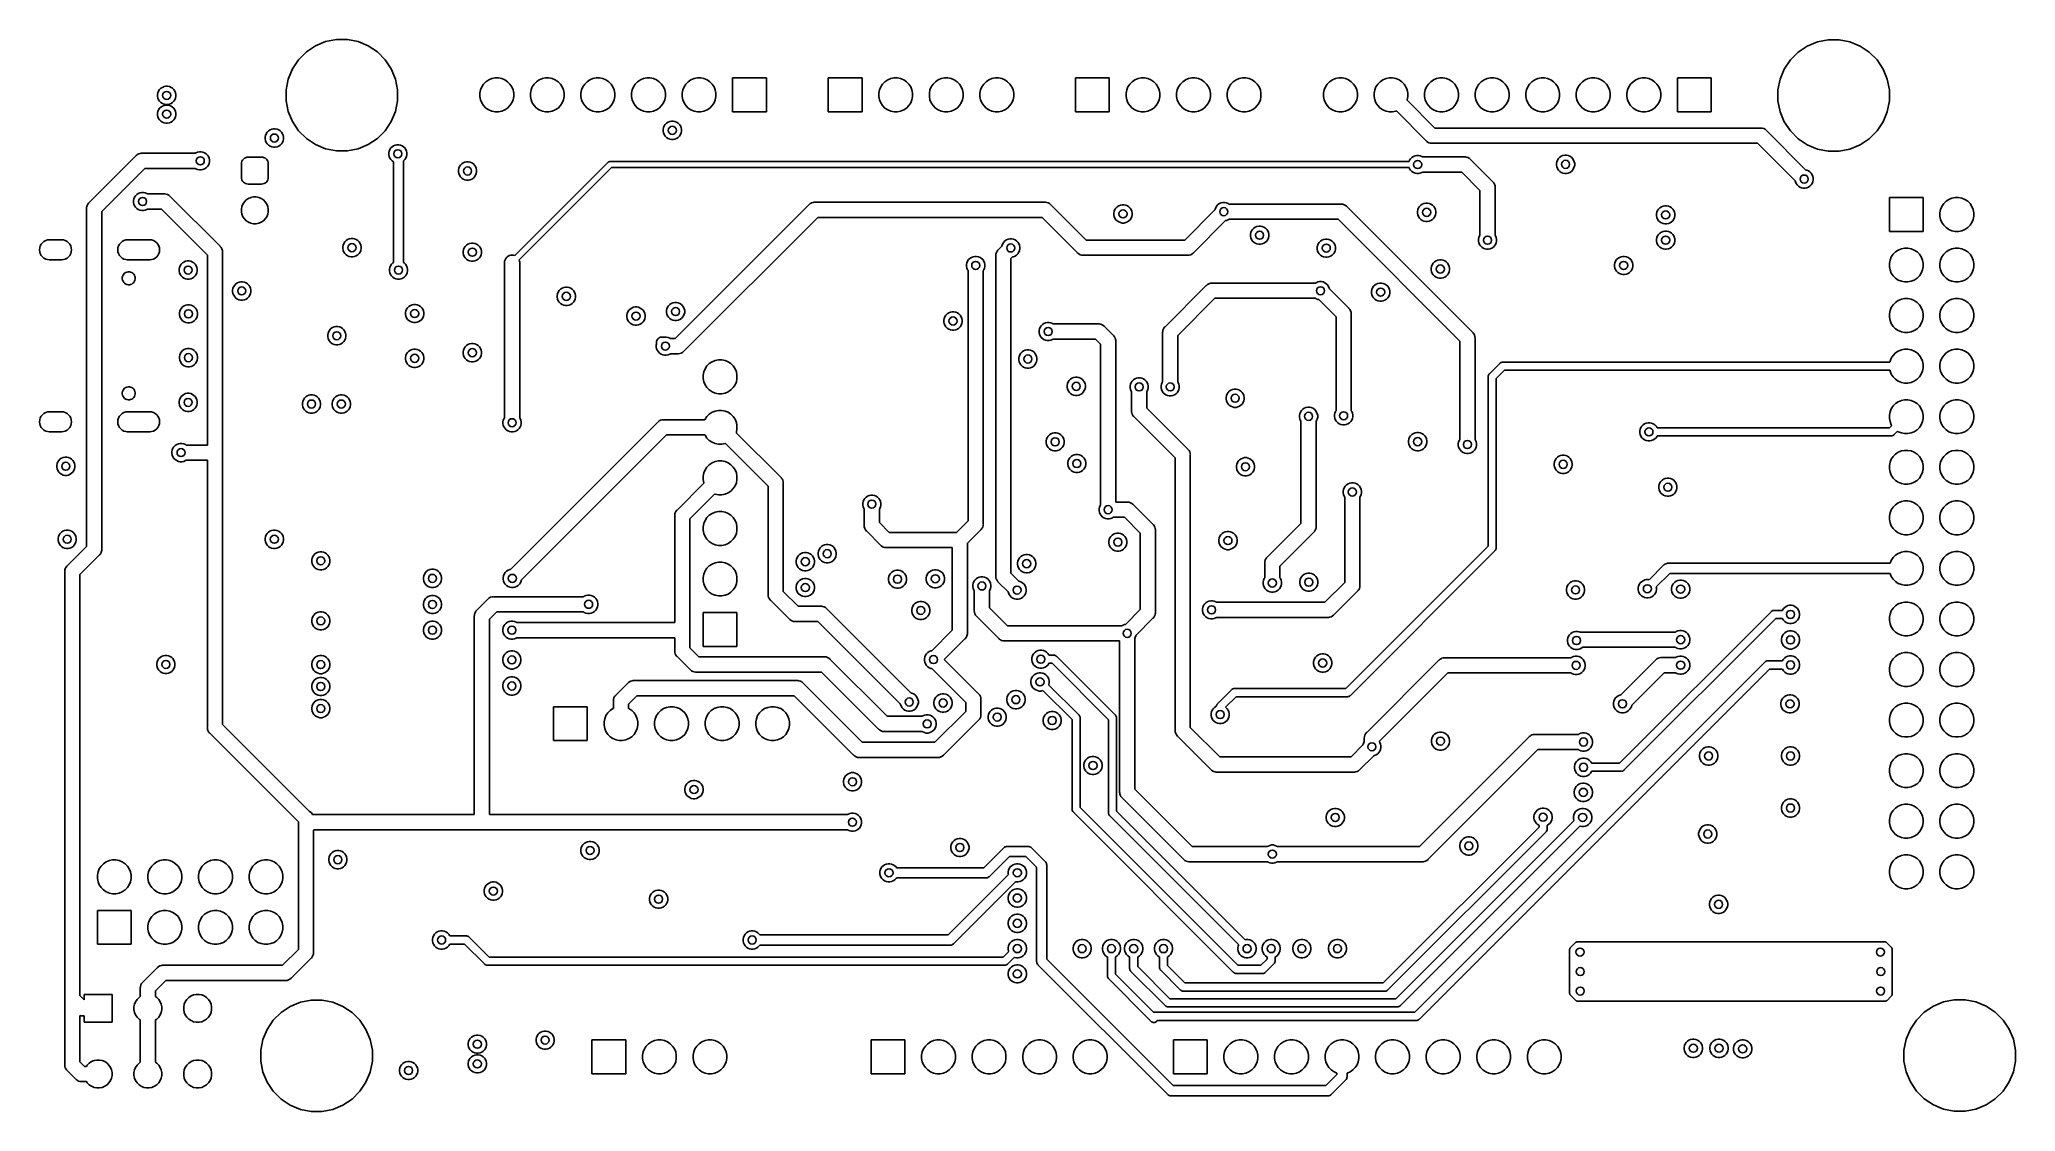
# Model space of a CAD drawing. Extents: x 3.58 to 7.49, y -4.48 to -2.36.
import ezdxf

# ---------------------------------------------------------------- set-up
doc = ezdxf.new("R2010")
doc.units = 0
doc.header["$MEASUREMENT"] = 0
doc.layers.add('BLACK', color=7, linetype='CONTINUOUS')

msp = doc.modelspace()

# ---------------------------------------------------------------- linework, layer by layer
at = {"layer": 'BLACK', "linetype": 'CONTINUOUS'}
for p, q in [((4.10886, -2.38563), (4.12692, -2.37357)), ((4.12692, -2.37357), (4.14698, -2.36526)), ((4.14698, -2.36526), (4.16828, -2.36102)), ((4.16828, -2.36102), (4.18999, -2.36102)), ((4.18999, -2.36102), (4.21129, -2.36526)), ((4.21129, -2.36526), (4.23135, -2.37357)), ((4.23135, -2.37357), (4.24941, -2.38563)), ((7.05926, -2.38603), (7.07731, -2.37396)), ((7.07731, -2.37396), (7.09737, -2.36565)), ((7.09737, -2.36565), (7.11867, -2.36142)), ((7.11867, -2.36142), (7.14038, -2.36142)), ((7.14038, -2.36142), (7.16168, -2.36565)), ((7.16168, -2.36565), (7.18174, -2.37396)), ((7.18174, -2.37396), (7.1998, -2.38603)), ((4.07313, -2.43911), (4.08144, -2.41904)), ((4.08144, -2.41904), (4.09351, -2.40099)), ((4.09351, -2.40099), (4.10886, -2.38563)), ((4.24941, -2.38563), (4.26476, -2.40099)), ((4.26476, -2.40099), (4.27682, -2.41904)), ((4.27682, -2.41904), (4.28513, -2.43911)), ((7.02353, -2.4395), (7.03184, -2.41944)), ((7.03184, -2.41944), (7.0439, -2.40138)), ((7.0439, -2.40138), (7.05926, -2.38603)), ((7.1998, -2.38603), (7.21515, -2.40138)), ((7.21515, -2.40138), (7.22722, -2.41944)), ((7.22722, -2.41944), (7.23553, -2.4395)), ((3.81673, -2.46302), (3.8187, -2.46007)), ((3.8187, -2.46007), (3.8212, -2.45756)), ((3.8212, -2.45756), (3.82415, -2.45559)), ((3.82415, -2.45559), (3.82743, -2.45424)), ((3.82743, -2.45424), (3.8309, -2.45354)), ((3.8309, -2.45354), (3.83445, -2.45354)), ((3.83445, -2.45354), (3.83793, -2.45424)), ((3.83793, -2.45424), (3.8412, -2.45559)), ((3.8412, -2.45559), (3.84415, -2.45756)), ((3.84415, -2.45756), (3.84666, -2.46007)), ((3.84666, -2.46007), (3.84863, -2.46302)), ((4.0689, -2.4604), (4.07313, -2.43911)), ((4.0689, -2.48212), (4.0689, -2.4604)), ((4.28513, -2.43911), (4.28937, -2.4604)), ((4.28937, -2.4604), (4.28937, -2.48212)), ((4.45197, -2.46718), (4.45325, -2.46071)), ((4.45325, -2.46071), (4.45578, -2.45462)), ((4.45578, -2.45462), (4.45944, -2.44914)), ((4.45944, -2.44914), (4.4641, -2.44448)), ((4.4641, -2.44448), (4.46958, -2.44082)), ((4.46958, -2.44082), (4.47567, -2.43829)), ((4.47567, -2.43829), (4.48214, -2.43701)), ((4.48214, -2.43701), (4.48873, -2.43701)), ((4.48873, -2.43701), (4.49519, -2.43829)), ((4.49519, -2.43829), (4.50128, -2.44082)), ((4.50128, -2.44082), (4.50677, -2.44448)), ((4.50677, -2.44448), (4.51143, -2.44914)), ((4.51143, -2.44914), (4.51509, -2.45462)), ((4.51509, -2.45462), (4.51761, -2.46071)), ((4.51761, -2.46071), (4.5189, -2.46718)), ((4.55197, -2.46718), (4.55325, -2.46071)), ((4.55325, -2.46071), (4.55578, -2.45462)), ((4.55578, -2.45462), (4.55944, -2.44914)), ((4.55944, -2.44914), (4.5641, -2.44448)), ((4.5641, -2.44448), (4.56958, -2.44082)), ((4.56958, -2.44082), (4.57567, -2.43829)), ((4.57567, -2.43829), (4.58214, -2.43701)), ((4.58214, -2.43701), (4.58873, -2.43701)), ((4.58873, -2.43701), (4.59519, -2.43829)), ((4.59519, -2.43829), (4.60128, -2.44082)), ((4.60128, -2.44082), (4.60677, -2.44448)), ((4.60677, -2.44448), (4.61143, -2.44914)), ((4.61143, -2.44914), (4.61509, -2.45462)), ((4.61509, -2.45462), (4.61761, -2.46071)), ((4.61761, -2.46071), (4.6189, -2.46718)), ((4.65197, -2.46718), (4.65325, -2.46071)), ((4.65325, -2.46071), (4.65578, -2.45462)), ((4.65578, -2.45462), (4.65944, -2.44914)), ((4.65944, -2.44914), (4.6641, -2.44448)), ((4.6641, -2.44448), (4.66958, -2.44082)), ((4.66958, -2.44082), (4.67567, -2.43829)), ((4.67567, -2.43829), (4.68214, -2.43701)), ((4.68214, -2.43701), (4.68873, -2.43701)), ((4.68873, -2.43701), (4.69519, -2.43829)), ((4.69519, -2.43829), (4.70128, -2.44082)), ((4.70128, -2.44082), (4.70677, -2.44448)), ((4.70677, -2.44448), (4.71143, -2.44914)), ((4.71143, -2.44914), (4.71509, -2.45462)), ((4.71509, -2.45462), (4.71761, -2.46071)), ((4.71761, -2.46071), (4.7189, -2.46718)), ((4.75197, -2.46718), (4.75325, -2.46071)), ((4.75325, -2.46071), (4.75578, -2.45462)), ((4.75578, -2.45462), (4.75944, -2.44914)), ((4.75944, -2.44914), (4.7641, -2.44448)), ((4.7641, -2.44448), (4.76958, -2.44082)), ((4.76958, -2.44082), (4.77567, -2.43829)), ((4.77567, -2.43829), (4.78214, -2.43701)), ((4.78214, -2.43701), (4.78873, -2.43701)), ((4.78873, -2.43701), (4.79519, -2.43829)), ((4.79519, -2.43829), (4.80128, -2.44082)), ((4.80128, -2.44082), (4.80677, -2.44448)), ((4.80677, -2.44448), (4.81143, -2.44914)), ((4.81143, -2.44914), (4.81509, -2.45462)), ((4.81509, -2.45462), (4.81761, -2.46071)), ((4.81761, -2.46071), (4.8189, -2.46718)), ((4.85197, -2.46718), (4.85325, -2.46071)), ((4.85325, -2.46071), (4.85578, -2.45462)), ((4.85578, -2.45462), (4.85944, -2.44914)), ((4.85944, -2.44914), (4.8641, -2.44448)), ((4.8641, -2.44448), (4.86958, -2.44082)), ((4.86958, -2.44082), (4.87567, -2.43829)), ((4.87567, -2.43829), (4.88214, -2.43701)), ((4.88214, -2.43701), (4.88873, -2.43701)), ((4.88873, -2.43701), (4.89519, -2.43829)), ((4.89519, -2.43829), (4.90128, -2.44082)), ((4.90128, -2.44082), (4.90677, -2.44448)), ((4.90677, -2.44448), (4.91143, -2.44914)), ((4.91143, -2.44914), (4.91509, -2.45462)), ((4.91509, -2.45462), (4.91761, -2.46071)), ((4.91761, -2.46071), (4.9189, -2.46718)), ((4.95197, -2.50394), (4.95197, -2.43701)), ((4.95197, -2.43701), (5.0189, -2.43701)), ((5.0189, -2.43701), (5.0189, -2.50394)), ((5.14094, -2.50394), (5.14094, -2.43701)), ((5.14094, -2.43701), (5.20787, -2.43701)), ((5.20787, -2.43701), (5.20787, -2.50394)), ((5.24094, -2.46718), (5.24223, -2.46071)), ((5.24223, -2.46071), (5.24475, -2.45462)), ((5.24475, -2.45462), (5.24842, -2.44914)), ((5.24842, -2.44914), (5.25308, -2.44448)), ((5.25308, -2.44448), (5.25856, -2.44082)), ((5.25856, -2.44082), (5.26465, -2.43829)), ((5.26465, -2.43829), (5.27111, -2.43701)), ((5.27111, -2.43701), (5.27771, -2.43701)), ((5.27771, -2.43701), (5.28417, -2.43829)), ((5.28417, -2.43829), (5.29026, -2.44082)), ((5.29026, -2.44082), (5.29574, -2.44448)), ((5.29574, -2.44448), (5.3004, -2.44914)), ((5.3004, -2.44914), (5.30407, -2.45462)), ((5.30407, -2.45462), (5.30659, -2.46071)), ((5.30659, -2.46071), (5.30787, -2.46718)), ((5.34094, -2.46718), (5.34223, -2.46071)), ((5.34223, -2.46071), (5.34475, -2.45462)), ((5.34475, -2.45462), (5.34842, -2.44914)), ((5.34842, -2.44914), (5.35308, -2.44448)), ((5.35308, -2.44448), (5.35856, -2.44082)), ((5.35856, -2.44082), (5.36465, -2.43829)), ((5.36465, -2.43829), (5.37111, -2.43701)), ((5.37111, -2.43701), (5.37771, -2.43701)), ((5.37771, -2.43701), (5.38417, -2.43829)), ((5.38417, -2.43829), (5.39026, -2.44082)), ((5.39026, -2.44082), (5.39574, -2.44448)), ((5.39574, -2.44448), (5.4004, -2.44914)), ((5.4004, -2.44914), (5.40407, -2.45462)), ((5.40407, -2.45462), (5.40659, -2.46071)), ((5.40659, -2.46071), (5.40787, -2.46718)), ((5.44094, -2.46718), (5.44223, -2.46071)), ((5.44223, -2.46071), (5.44475, -2.45462)), ((5.44475, -2.45462), (5.44842, -2.44914)), ((5.44842, -2.44914), (5.45308, -2.44448)), ((5.45308, -2.44448), (5.45856, -2.44082)), ((5.45856, -2.44082), (5.46465, -2.43829)), ((5.46465, -2.43829), (5.47111, -2.43701)), ((5.47111, -2.43701), (5.47771, -2.43701)), ((5.47771, -2.43701), (5.48417, -2.43829)), ((5.48417, -2.43829), (5.49026, -2.44082)), ((5.49026, -2.44082), (5.49574, -2.44448)), ((5.49574, -2.44448), (5.5004, -2.44914)), ((5.5004, -2.44914), (5.50407, -2.45462)), ((5.50407, -2.45462), (5.50659, -2.46071)), ((5.50659, -2.46071), (5.50787, -2.46718)), ((5.62992, -2.50394), (5.62992, -2.43701)), ((5.62992, -2.43701), (5.69685, -2.43701)), ((5.69685, -2.43701), (5.69685, -2.50394)), ((5.72992, -2.46718), (5.73121, -2.46071)), ((5.73121, -2.46071), (5.73373, -2.45462)), ((5.73373, -2.45462), (5.73739, -2.44914)), ((5.73739, -2.44914), (5.74205, -2.44448)), ((5.74205, -2.44448), (5.74753, -2.44082)), ((5.74753, -2.44082), (5.75362, -2.43829)), ((5.75362, -2.43829), (5.76009, -2.43701)), ((5.76009, -2.43701), (5.76668, -2.43701)), ((5.76668, -2.43701), (5.77315, -2.43829)), ((5.77315, -2.43829), (5.77924, -2.44082)), ((5.77924, -2.44082), (5.78472, -2.44448)), ((5.78472, -2.44448), (5.78938, -2.44914)), ((5.78938, -2.44914), (5.79304, -2.45462)), ((5.79304, -2.45462), (5.79556, -2.46071)), ((5.79556, -2.46071), (5.79685, -2.46718)), ((5.82992, -2.46718), (5.83121, -2.46071)), ((5.83121, -2.46071), (5.83373, -2.45462)), ((5.83373, -2.45462), (5.83739, -2.44914)), ((5.83739, -2.44914), (5.84205, -2.44448)), ((5.84205, -2.44448), (5.84753, -2.44082)), ((5.84753, -2.44082), (5.85362, -2.43829)), ((5.85362, -2.43829), (5.86009, -2.43701)), ((5.86009, -2.43701), (5.86668, -2.43701)), ((5.86668, -2.43701), (5.87315, -2.43829)), ((5.87315, -2.43829), (5.87924, -2.44082)), ((5.87924, -2.44082), (5.88472, -2.44448)), ((5.88472, -2.44448), (5.88938, -2.44914)), ((5.88938, -2.44914), (5.89304, -2.45462)), ((5.89304, -2.45462), (5.89556, -2.46071)), ((5.89556, -2.46071), (5.89685, -2.46718)), ((5.92992, -2.46718), (5.93121, -2.46071)), ((5.93121, -2.46071), (5.93373, -2.45462)), ((5.93373, -2.45462), (5.93739, -2.44914)), ((5.93739, -2.44914), (5.94205, -2.44448)), ((5.94205, -2.44448), (5.94753, -2.44082)), ((5.94753, -2.44082), (5.95362, -2.43829)), ((5.95362, -2.43829), (5.96009, -2.43701)), ((5.96009, -2.43701), (5.96668, -2.43701)), ((5.96668, -2.43701), (5.97315, -2.43829)), ((5.97315, -2.43829), (5.97924, -2.44082)), ((5.97924, -2.44082), (5.98472, -2.44448)), ((5.98472, -2.44448), (5.98938, -2.44914)), ((5.98938, -2.44914), (5.99304, -2.45462)), ((5.99304, -2.45462), (5.99556, -2.46071)), ((5.99556, -2.46071), (5.99685, -2.46718)), ((6.12047, -2.46718), (6.12176, -2.46071)), ((6.12176, -2.46071), (6.12428, -2.45462)), ((6.12428, -2.45462), (6.12794, -2.44914)), ((6.12794, -2.44914), (6.1326, -2.44448)), ((6.1326, -2.44448), (6.13809, -2.44082)), ((6.13809, -2.44082), (6.14418, -2.43829)), ((6.14418, -2.43829), (6.15064, -2.43701)), ((6.15064, -2.43701), (6.15723, -2.43701)), ((6.15723, -2.43701), (6.1637, -2.43829)), ((6.1637, -2.43829), (6.16979, -2.44082)), ((6.16979, -2.44082), (6.17527, -2.44448)), ((6.17527, -2.44448), (6.17993, -2.44914)), ((6.17993, -2.44914), (6.18359, -2.45462)), ((6.18359, -2.45462), (6.18612, -2.46071)), ((6.18612, -2.46071), (6.1874, -2.46718)), ((6.22047, -2.46718), (6.22176, -2.46071)), ((6.22176, -2.46071), (6.22428, -2.45462)), ((6.22428, -2.45462), (6.22794, -2.44914)), ((6.22794, -2.44914), (6.2326, -2.44448)), ((6.2326, -2.44448), (6.23809, -2.44082)), ((6.23809, -2.44082), (6.24418, -2.43829)), ((6.24418, -2.43829), (6.25064, -2.43701)), ((6.25064, -2.43701), (6.25723, -2.43701)), ((6.25723, -2.43701), (6.2637, -2.43829)), ((6.2637, -2.43829), (6.26979, -2.44082)), ((6.26979, -2.44082), (6.27527, -2.44448)), ((6.27527, -2.44448), (6.27993, -2.44914)), ((6.27993, -2.44914), (6.28359, -2.45462)), ((6.28359, -2.45462), (6.28612, -2.46071)), ((6.28612, -2.46071), (6.2874, -2.46718)), ((6.32047, -2.46718), (6.32176, -2.46071)), ((6.32176, -2.46071), (6.32428, -2.45462)), ((6.32428, -2.45462), (6.32794, -2.44914)), ((6.32794, -2.44914), (6.3326, -2.44448)), ((6.3326, -2.44448), (6.33809, -2.44082)), ((6.33809, -2.44082), (6.34418, -2.43829)), ((6.34418, -2.43829), (6.35064, -2.43701)), ((6.35064, -2.43701), (6.35723, -2.43701)), ((6.35723, -2.43701), (6.3637, -2.43829)), ((6.3637, -2.43829), (6.36979, -2.44082)), ((6.36979, -2.44082), (6.37527, -2.44448)), ((6.37527, -2.44448), (6.37993, -2.44914)), ((6.37993, -2.44914), (6.38359, -2.45462)), ((6.38359, -2.45462), (6.38612, -2.46071)), ((6.38612, -2.46071), (6.3874, -2.46718)), ((6.42047, -2.46718), (6.42176, -2.46071)), ((6.42176, -2.46071), (6.42428, -2.45462)), ((6.42428, -2.45462), (6.42794, -2.44914)), ((6.42794, -2.44914), (6.4326, -2.44448)), ((6.4326, -2.44448), (6.43809, -2.44082)), ((6.43809, -2.44082), (6.44418, -2.43829)), ((6.44418, -2.43829), (6.45064, -2.43701)), ((6.45064, -2.43701), (6.45723, -2.43701)), ((6.45723, -2.43701), (6.4637, -2.43829)), ((6.4637, -2.43829), (6.46979, -2.44082)), ((6.46979, -2.44082), (6.47527, -2.44448)), ((6.47527, -2.44448), (6.47993, -2.44914)), ((6.47993, -2.44914), (6.48359, -2.45462)), ((6.48359, -2.45462), (6.48612, -2.46071)), ((6.48612, -2.46071), (6.4874, -2.46718)), ((6.52047, -2.46718), (6.52176, -2.46071)), ((6.52176, -2.46071), (6.52428, -2.45462)), ((6.52428, -2.45462), (6.52794, -2.44914)), ((6.52794, -2.44914), (6.5326, -2.44448)), ((6.5326, -2.44448), (6.53809, -2.44082)), ((6.53809, -2.44082), (6.54418, -2.43829)), ((6.54418, -2.43829), (6.55064, -2.43701)), ((6.55064, -2.43701), (6.55723, -2.43701)), ((6.55723, -2.43701), (6.5637, -2.43829)), ((6.5637, -2.43829), (6.56979, -2.44082)), ((6.56979, -2.44082), (6.57527, -2.44448)), ((6.57527, -2.44448), (6.57993, -2.44914)), ((6.57993, -2.44914), (6.58359, -2.45462)), ((6.58359, -2.45462), (6.58612, -2.46071)), ((6.58612, -2.46071), (6.5874, -2.46718)), ((6.62047, -2.46718), (6.62176, -2.46071)), ((6.62176, -2.46071), (6.62428, -2.45462)), ((6.62428, -2.45462), (6.62794, -2.44914)), ((6.62794, -2.44914), (6.6326, -2.44448)), ((6.6326, -2.44448), (6.63809, -2.44082)), ((6.63809, -2.44082), (6.64418, -2.43829)), ((6.64418, -2.43829), (6.65064, -2.43701)), ((6.65064, -2.43701), (6.65723, -2.43701)), ((6.65723, -2.43701), (6.6637, -2.43829)), ((6.6637, -2.43829), (6.66979, -2.44082)), ((6.66979, -2.44082), (6.67527, -2.44448)), ((6.67527, -2.44448), (6.67993, -2.44914)), ((6.67993, -2.44914), (6.68359, -2.45462)), ((6.68359, -2.45462), (6.68612, -2.46071)), ((6.68612, -2.46071), (6.6874, -2.46718)), ((6.72047, -2.46718), (6.72176, -2.46071)), ((6.72176, -2.46071), (6.72428, -2.45462)), ((6.72428, -2.45462), (6.72794, -2.44914)), ((6.72794, -2.44914), (6.7326, -2.44448)), ((6.7326, -2.44448), (6.73809, -2.44082)), ((6.73809, -2.44082), (6.74418, -2.43829)), ((6.74418, -2.43829), (6.75064, -2.43701)), ((6.75064, -2.43701), (6.75723, -2.43701)), ((6.75723, -2.43701), (6.7637, -2.43829)), ((6.7637, -2.43829), (6.76979, -2.44082)), ((6.76979, -2.44082), (6.77527, -2.44448)), ((6.77527, -2.44448), (6.77993, -2.44914)), ((6.77993, -2.44914), (6.78359, -2.45462)), ((6.78359, -2.45462), (6.78612, -2.46071)), ((6.78612, -2.46071), (6.7874, -2.46718)), ((6.82047, -2.50394), (6.82047, -2.43701)), ((6.82047, -2.43701), (6.8874, -2.43701)), ((6.8874, -2.43701), (6.8874, -2.50394)), ((7.01929, -2.4608), (7.02353, -2.4395)), ((7.01929, -2.48251), (7.01929, -2.4608)), ((7.23553, -2.4395), (7.23976, -2.4608)), ((7.23976, -2.4608), (7.23976, -2.48251)), ((3.81468, -2.46977), (3.81537, -2.46629)), ((3.81468, -2.47332), (3.81468, -2.46977)), ((3.81537, -2.47679), (3.81468, -2.47332)), ((3.81537, -2.46629), (3.81673, -2.46302)), ((3.81673, -2.48007), (3.81537, -2.47679)), ((3.81537, -2.5033), (3.81673, -2.50002)), ((3.8187, -2.48302), (3.81673, -2.48007)), ((3.81673, -2.50002), (3.8187, -2.49708)), ((3.8212, -2.48552), (3.8187, -2.48302)), ((3.8187, -2.49708), (3.8212, -2.49457)), ((3.82415, -2.48749), (3.8212, -2.48552)), ((3.8212, -2.49457), (3.82415, -2.4926)), ((3.82743, -2.48885), (3.82415, -2.48749)), ((3.82415, -2.4926), (3.82743, -2.49124)), ((3.8309, -2.48954), (3.82743, -2.48885)), ((3.82743, -2.49124), (3.8309, -2.49055)), ((3.83445, -2.48954), (3.8309, -2.48954)), ((3.8309, -2.49055), (3.83445, -2.49055)), ((3.83793, -2.48885), (3.83445, -2.48954)), ((3.83445, -2.49055), (3.83793, -2.49124)), ((3.8412, -2.48749), (3.83793, -2.48885)), ((3.83793, -2.49124), (3.8412, -2.4926)), ((3.84415, -2.48552), (3.8412, -2.48749)), ((3.8412, -2.4926), (3.84415, -2.49457)), ((3.84666, -2.48302), (3.84415, -2.48552)), ((3.84415, -2.49457), (3.84666, -2.49708)), ((3.84863, -2.48007), (3.84666, -2.48302)), ((3.84666, -2.49708), (3.84863, -2.50002)), ((3.84863, -2.46302), (3.84999, -2.46629)), ((3.84999, -2.47679), (3.84863, -2.48007)), ((3.84863, -2.50002), (3.84999, -2.5033)), ((3.84999, -2.46629), (3.85068, -2.46977)), ((3.85068, -2.47332), (3.84999, -2.47679)), ((3.85068, -2.46977), (3.85068, -2.47332)), ((4.07313, -2.50341), (4.0689, -2.48212)), ((4.28937, -2.48212), (4.28513, -2.50341)), ((4.45197, -2.47377), (4.45197, -2.46718)), ((4.45325, -2.48023), (4.45197, -2.47377)), ((4.45578, -2.48632), (4.45325, -2.48023)), ((4.45944, -2.4918), (4.45578, -2.48632)), ((4.4641, -2.49647), (4.45944, -2.4918)), ((4.46958, -2.50013), (4.4641, -2.49647)), ((4.47567, -2.50265), (4.46958, -2.50013)), ((4.50128, -2.50013), (4.49519, -2.50265)), ((4.50677, -2.49647), (4.50128, -2.50013)), ((4.51143, -2.4918), (4.50677, -2.49647)), ((4.51509, -2.48632), (4.51143, -2.4918)), ((4.51761, -2.48023), (4.51509, -2.48632)), ((4.5189, -2.47377), (4.51761, -2.48023)), ((4.5189, -2.46718), (4.5189, -2.47377)), ((4.55197, -2.47377), (4.55197, -2.46718)), ((4.55325, -2.48023), (4.55197, -2.47377)), ((4.55578, -2.48632), (4.55325, -2.48023)), ((4.55944, -2.4918), (4.55578, -2.48632)), ((4.5641, -2.49647), (4.55944, -2.4918)), ((4.56958, -2.50013), (4.5641, -2.49647)), ((4.57567, -2.50265), (4.56958, -2.50013)), ((4.60128, -2.50013), (4.59519, -2.50265)), ((4.60677, -2.49647), (4.60128, -2.50013)), ((4.61143, -2.4918), (4.60677, -2.49647)), ((4.61509, -2.48632), (4.61143, -2.4918)), ((4.61761, -2.48023), (4.61509, -2.48632)), ((4.6189, -2.47377), (4.61761, -2.48023)), ((4.6189, -2.46718), (4.6189, -2.47377)), ((4.65197, -2.47377), (4.65197, -2.46718)), ((4.65325, -2.48023), (4.65197, -2.47377)), ((4.65578, -2.48632), (4.65325, -2.48023)), ((4.65944, -2.4918), (4.65578, -2.48632)), ((4.6641, -2.49647), (4.65944, -2.4918)), ((4.66958, -2.50013), (4.6641, -2.49647)), ((4.67567, -2.50265), (4.66958, -2.50013)), ((4.70128, -2.50013), (4.69519, -2.50265)), ((4.70677, -2.49647), (4.70128, -2.50013)), ((4.71143, -2.4918), (4.70677, -2.49647)), ((4.71509, -2.48632), (4.71143, -2.4918)), ((4.71761, -2.48023), (4.71509, -2.48632)), ((4.7189, -2.47377), (4.71761, -2.48023)), ((4.7189, -2.46718), (4.7189, -2.47377)), ((4.75197, -2.47377), (4.75197, -2.46718)), ((4.75325, -2.48023), (4.75197, -2.47377)), ((4.75578, -2.48632), (4.75325, -2.48023)), ((4.75944, -2.4918), (4.75578, -2.48632)), ((4.7641, -2.49647), (4.75944, -2.4918)), ((4.76958, -2.50013), (4.7641, -2.49647)), ((4.77567, -2.50265), (4.76958, -2.50013)), ((4.80128, -2.50013), (4.79519, -2.50265)), ((4.80677, -2.49647), (4.80128, -2.50013)), ((4.81143, -2.4918), (4.80677, -2.49647)), ((4.81509, -2.48632), (4.81143, -2.4918)), ((4.81761, -2.48023), (4.81509, -2.48632)), ((4.8189, -2.47377), (4.81761, -2.48023)), ((4.8189, -2.46718), (4.8189, -2.47377)), ((4.85197, -2.47377), (4.85197, -2.46718)), ((4.85325, -2.48023), (4.85197, -2.47377)), ((4.85578, -2.48632), (4.85325, -2.48023)), ((4.85944, -2.4918), (4.85578, -2.48632)), ((4.8641, -2.49647), (4.85944, -2.4918)), ((4.86958, -2.50013), (4.8641, -2.49647)), ((4.87567, -2.50265), (4.86958, -2.50013)), ((4.90128, -2.50013), (4.89519, -2.50265)), ((4.90677, -2.49647), (4.90128, -2.50013)), ((4.91143, -2.4918), (4.90677, -2.49647)), ((4.91509, -2.48632), (4.91143, -2.4918)), ((4.91761, -2.48023), (4.91509, -2.48632)), ((4.9189, -2.47377), (4.91761, -2.48023)), ((4.9189, -2.46718), (4.9189, -2.47377)), ((5.24094, -2.47377), (5.24094, -2.46718)), ((5.24223, -2.48023), (5.24094, -2.47377)), ((5.24475, -2.48632), (5.24223, -2.48023)), ((5.24842, -2.4918), (5.24475, -2.48632)), ((5.25308, -2.49647), (5.24842, -2.4918)), ((5.25856, -2.50013), (5.25308, -2.49647)), ((5.26465, -2.50265), (5.25856, -2.50013)), ((5.29026, -2.50013), (5.28417, -2.50265)), ((5.29574, -2.49647), (5.29026, -2.50013)), ((5.3004, -2.4918), (5.29574, -2.49647)), ((5.30407, -2.48632), (5.3004, -2.4918)), ((5.30659, -2.48023), (5.30407, -2.48632)), ((5.30787, -2.47377), (5.30659, -2.48023)), ((5.30787, -2.46718), (5.30787, -2.47377)), ((5.34094, -2.47377), (5.34094, -2.46718)), ((5.34223, -2.48023), (5.34094, -2.47377)), ((5.34475, -2.48632), (5.34223, -2.48023)), ((5.34842, -2.4918), (5.34475, -2.48632)), ((5.35308, -2.49647), (5.34842, -2.4918)), ((5.35856, -2.50013), (5.35308, -2.49647)), ((5.36465, -2.50265), (5.35856, -2.50013)), ((5.39026, -2.50013), (5.38417, -2.50265)), ((5.39574, -2.49647), (5.39026, -2.50013)), ((5.4004, -2.4918), (5.39574, -2.49647)), ((5.40407, -2.48632), (5.4004, -2.4918)), ((5.40659, -2.48023), (5.40407, -2.48632)), ((5.40787, -2.47377), (5.40659, -2.48023)), ((5.40787, -2.46718), (5.40787, -2.47377)), ((5.44094, -2.47377), (5.44094, -2.46718)), ((5.44223, -2.48023), (5.44094, -2.47377)), ((5.44475, -2.48632), (5.44223, -2.48023)), ((5.44842, -2.4918), (5.44475, -2.48632)), ((5.45308, -2.49647), (5.44842, -2.4918)), ((5.45856, -2.50013), (5.45308, -2.49647)), ((5.46465, -2.50265), (5.45856, -2.50013)), ((5.49026, -2.50013), (5.48417, -2.50265)), ((5.49574, -2.49647), (5.49026, -2.50013)), ((5.5004, -2.4918), (5.49574, -2.49647)), ((5.50407, -2.48632), (5.5004, -2.4918)), ((5.50659, -2.48023), (5.50407, -2.48632)), ((5.50787, -2.47377), (5.50659, -2.48023)), ((5.50787, -2.46718), (5.50787, -2.47377)), ((5.72992, -2.47377), (5.72992, -2.46718)), ((5.73121, -2.48023), (5.72992, -2.47377)), ((5.73373, -2.48632), (5.73121, -2.48023)), ((5.73739, -2.4918), (5.73373, -2.48632)), ((5.74205, -2.49647), (5.73739, -2.4918)), ((5.74753, -2.50013), (5.74205, -2.49647)), ((5.75362, -2.50265), (5.74753, -2.50013)), ((5.77924, -2.50013), (5.77315, -2.50265)), ((5.78472, -2.49647), (5.77924, -2.50013)), ((5.78938, -2.4918), (5.78472, -2.49647)), ((5.79304, -2.48632), (5.78938, -2.4918)), ((5.79556, -2.48023), (5.79304, -2.48632)), ((5.79685, -2.47377), (5.79556, -2.48023)), ((5.79685, -2.46718), (5.79685, -2.47377)), ((5.82992, -2.47377), (5.82992, -2.46718)), ((5.83121, -2.48023), (5.82992, -2.47377)), ((5.83373, -2.48632), (5.83121, -2.48023)), ((5.83739, -2.4918), (5.83373, -2.48632)), ((5.84205, -2.49647), (5.83739, -2.4918)), ((5.84753, -2.50013), (5.84205, -2.49647)), ((5.85362, -2.50265), (5.84753, -2.50013)), ((5.87924, -2.50013), (5.87315, -2.50265)), ((5.88472, -2.49647), (5.87924, -2.50013)), ((5.88938, -2.4918), (5.88472, -2.49647)), ((5.89304, -2.48632), (5.88938, -2.4918)), ((5.89556, -2.48023), (5.89304, -2.48632)), ((5.89685, -2.47377), (5.89556, -2.48023)), ((5.89685, -2.46718), (5.89685, -2.47377)), ((5.92992, -2.47377), (5.92992, -2.46718)), ((5.93121, -2.48023), (5.92992, -2.47377)), ((5.93373, -2.48632), (5.93121, -2.48023)), ((5.93739, -2.4918), (5.93373, -2.48632)), ((5.94205, -2.49647), (5.93739, -2.4918)), ((5.94753, -2.50013), (5.94205, -2.49647)), ((5.95362, -2.50265), (5.94753, -2.50013)), ((5.97924, -2.50013), (5.97315, -2.50265)), ((5.98472, -2.49647), (5.97924, -2.50013)), ((5.98938, -2.4918), (5.98472, -2.49647)), ((5.99304, -2.48632), (5.98938, -2.4918)), ((5.99556, -2.48023), (5.99304, -2.48632)), ((5.99685, -2.47377), (5.99556, -2.48023)), ((5.99685, -2.46718), (5.99685, -2.47377)), ((6.12047, -2.47377), (6.12047, -2.46718)), ((6.12176, -2.48023), (6.12047, -2.47377)), ((6.12428, -2.48632), (6.12176, -2.48023)), ((6.12794, -2.4918), (6.12428, -2.48632)), ((6.1326, -2.49647), (6.12794, -2.4918)), ((6.13809, -2.50013), (6.1326, -2.49647)), ((6.14418, -2.50265), (6.13809, -2.50013)), ((6.16979, -2.50013), (6.1637, -2.50265)), ((6.17527, -2.49647), (6.16979, -2.50013)), ((6.17993, -2.4918), (6.17527, -2.49647)), ((6.18359, -2.48632), (6.17993, -2.4918)), ((6.18612, -2.48023), (6.18359, -2.48632)), ((6.1874, -2.47377), (6.18612, -2.48023)), ((6.1874, -2.46718), (6.1874, -2.47377)), ((6.22047, -2.47377), (6.22047, -2.46718)), ((6.22176, -2.48023), (6.22047, -2.47377)), ((6.22428, -2.48632), (6.22176, -2.48023)), ((6.22794, -2.4918), (6.22428, -2.48632)), ((6.2326, -2.49647), (6.22794, -2.4918)), ((6.23809, -2.50013), (6.2326, -2.49647)), ((6.24418, -2.50265), (6.23809, -2.50013)), ((6.28612, -2.48023), (6.28576, -2.48109)), ((6.28576, -2.48109), (6.34086, -2.53618)), ((6.2874, -2.47377), (6.28612, -2.48023)), ((6.2874, -2.46718), (6.2874, -2.47377)), ((6.32047, -2.47377), (6.32047, -2.46718)), ((6.32176, -2.48023), (6.32047, -2.47377)), ((6.32428, -2.48632), (6.32176, -2.48023)), ((6.32794, -2.4918), (6.32428, -2.48632)), ((6.3326, -2.49647), (6.32794, -2.4918)), ((6.33809, -2.50013), (6.3326, -2.49647)), ((6.34418, -2.50265), (6.33809, -2.50013)), ((6.36979, -2.50013), (6.3637, -2.50265)), ((6.37527, -2.49647), (6.36979, -2.50013)), ((6.37993, -2.4918), (6.37527, -2.49647)), ((6.38359, -2.48632), (6.37993, -2.4918)), ((6.38612, -2.48023), (6.38359, -2.48632)), ((6.3874, -2.47377), (6.38612, -2.48023)), ((6.3874, -2.46718), (6.3874, -2.47377)), ((6.42047, -2.47377), (6.42047, -2.46718)), ((6.42176, -2.48023), (6.42047, -2.47377)), ((6.42428, -2.48632), (6.42176, -2.48023)), ((6.42794, -2.4918), (6.42428, -2.48632)), ((6.4326, -2.49647), (6.42794, -2.4918)), ((6.43809, -2.50013), (6.4326, -2.49647)), ((6.44418, -2.50265), (6.43809, -2.50013)), ((6.46979, -2.50013), (6.4637, -2.50265)), ((6.47527, -2.49647), (6.46979, -2.50013)), ((6.47993, -2.4918), (6.47527, -2.49647)), ((6.48359, -2.48632), (6.47993, -2.4918)), ((6.48612, -2.48023), (6.48359, -2.48632)), ((6.4874, -2.47377), (6.48612, -2.48023)), ((6.4874, -2.46718), (6.4874, -2.47377)), ((6.52047, -2.47377), (6.52047, -2.46718)), ((6.52176, -2.48023), (6.52047, -2.47377)), ((6.52428, -2.48632), (6.52176, -2.48023)), ((6.52794, -2.4918), (6.52428, -2.48632)), ((6.5326, -2.49647), (6.52794, -2.4918)), ((6.53809, -2.50013), (6.5326, -2.49647)), ((6.54418, -2.50265), (6.53809, -2.50013)), ((6.56979, -2.50013), (6.5637, -2.50265)), ((6.57527, -2.49647), (6.56979, -2.50013)), ((6.57993, -2.4918), (6.57527, -2.49647)), ((6.58359, -2.48632), (6.57993, -2.4918)), ((6.58612, -2.48023), (6.58359, -2.48632)), ((6.5874, -2.47377), (6.58612, -2.48023)), ((6.5874, -2.46718), (6.5874, -2.47377)), ((6.62047, -2.47377), (6.62047, -2.46718)), ((6.62176, -2.48023), (6.62047, -2.47377)), ((6.62428, -2.48632), (6.62176, -2.48023)), ((6.62794, -2.4918), (6.62428, -2.48632)), ((6.6326, -2.49647), (6.62794, -2.4918)), ((6.63809, -2.50013), (6.6326, -2.49647)), ((6.64418, -2.50265), (6.63809, -2.50013)), ((6.66979, -2.50013), (6.6637, -2.50265)), ((6.67527, -2.49647), (6.66979, -2.50013)), ((6.67993, -2.4918), (6.67527, -2.49647)), ((6.68359, -2.48632), (6.67993, -2.4918)), ((6.68612, -2.48023), (6.68359, -2.48632)), ((6.6874, -2.47377), (6.68612, -2.48023)), ((6.6874, -2.46718), (6.6874, -2.47377)), ((6.72047, -2.47377), (6.72047, -2.46718)), ((6.72176, -2.48023), (6.72047, -2.47377)), ((6.72428, -2.48632), (6.72176, -2.48023)), ((6.72794, -2.4918), (6.72428, -2.48632)), ((6.7326, -2.49647), (6.72794, -2.4918)), ((6.73809, -2.50013), (6.7326, -2.49647)), ((6.74418, -2.50265), (6.73809, -2.50013)), ((6.76979, -2.50013), (6.7637, -2.50265)), ((6.77527, -2.49647), (6.76979, -2.50013)), ((6.77993, -2.4918), (6.77527, -2.49647)), ((6.78359, -2.48632), (6.77993, -2.4918)), ((6.78612, -2.48023), (6.78359, -2.48632)), ((6.7874, -2.47377), (6.78612, -2.48023)), ((6.7874, -2.46718), (6.7874, -2.47377)), ((7.02353, -2.50381), (7.01929, -2.48251)), ((7.23976, -2.48251), (7.23553, -2.50381)), ((3.81468, -2.50678), (3.81537, -2.5033)), ((3.81468, -2.51032), (3.81468, -2.50678)), ((3.81537, -2.5138), (3.81468, -2.51032)), ((3.81673, -2.51708), (3.81537, -2.5138)), ((3.8187, -2.52003), (3.81673, -2.51708)), ((3.8212, -2.52253), (3.8187, -2.52003)), ((3.82415, -2.5245), (3.8212, -2.52253)), ((3.82743, -2.52586), (3.82415, -2.5245)), ((3.8309, -2.52655), (3.82743, -2.52586)), ((3.83445, -2.52655), (3.8309, -2.52655)), ((3.83793, -2.52586), (3.83445, -2.52655)), ((3.8412, -2.5245), (3.83793, -2.52586)), ((3.84415, -2.52253), (3.8412, -2.5245)), ((3.84666, -2.52003), (3.84415, -2.52253)), ((3.84863, -2.51708), (3.84666, -2.52003)), ((3.84999, -2.5138), (3.84863, -2.51708)), ((3.84999, -2.5033), (3.85068, -2.50678)), ((3.85068, -2.51032), (3.84999, -2.5138)), ((3.85068, -2.50678), (3.85068, -2.51032)), ((4.03419, -2.54192), (4.03714, -2.53995)), ((4.03714, -2.53995), (4.04042, -2.5386)), ((4.04042, -2.5386), (4.0439, -2.53791)), ((4.0439, -2.53791), (4.04744, -2.53791)), ((4.04744, -2.53791), (4.05092, -2.5386)), ((4.05092, -2.5386), (4.0542, -2.53995)), ((4.0542, -2.53995), (4.05714, -2.54192)), ((4.08144, -2.52348), (4.07313, -2.50341)), ((4.09351, -2.54153), (4.08144, -2.52348)), ((4.27682, -2.52348), (4.26476, -2.54153)), ((4.28513, -2.50341), (4.27682, -2.52348)), ((4.48214, -2.50394), (4.47567, -2.50265)), ((4.48873, -2.50394), (4.48214, -2.50394)), ((4.49519, -2.50265), (4.48873, -2.50394)), ((4.58214, -2.50394), (4.57567, -2.50265)), ((4.58873, -2.50394), (4.58214, -2.50394)), ((4.59519, -2.50265), (4.58873, -2.50394)), ((4.68214, -2.50394), (4.67567, -2.50265)), ((4.68873, -2.50394), (4.68214, -2.50394)), ((4.69519, -2.50265), (4.68873, -2.50394)), ((4.78214, -2.50394), (4.77567, -2.50265)), ((4.78873, -2.50394), (4.78214, -2.50394)), ((4.79519, -2.50265), (4.78873, -2.50394)), ((4.81468, -2.53878), (4.81537, -2.5353)), ((4.81468, -2.54232), (4.81468, -2.53878)), ((4.81537, -2.5353), (4.81673, -2.53202)), ((4.81673, -2.53202), (4.8187, -2.52908)), ((4.8187, -2.52908), (4.8212, -2.52657)), ((4.8212, -2.52657), (4.82415, -2.5246)), ((4.82415, -2.5246), (4.82743, -2.52324)), ((4.82743, -2.52324), (4.8309, -2.52255)), ((4.8309, -2.52255), (4.83445, -2.52255)), ((4.83445, -2.52255), (4.83793, -2.52324)), ((4.83793, -2.52324), (4.8412, -2.5246)), ((4.8412, -2.5246), (4.84415, -2.52657)), ((4.84415, -2.52657), (4.84666, -2.52908)), ((4.84666, -2.52908), (4.84863, -2.53202)), ((4.84863, -2.53202), (4.84999, -2.5353)), ((4.84999, -2.5353), (4.85068, -2.53878)), ((4.85068, -2.53878), (4.85068, -2.54232)), ((4.88214, -2.50394), (4.87567, -2.50265)), ((4.88873, -2.50394), (4.88214, -2.50394)), ((4.89519, -2.50265), (4.88873, -2.50394)), ((5.0189, -2.50394), (4.95197, -2.50394)), ((5.20787, -2.50394), (5.14094, -2.50394)), ((5.27111, -2.50394), (5.26465, -2.50265)), ((5.27771, -2.50394), (5.27111, -2.50394)), ((5.28417, -2.50265), (5.27771, -2.50394)), ((5.37111, -2.50394), (5.36465, -2.50265)), ((5.37771, -2.50394), (5.37111, -2.50394)), ((5.38417, -2.50265), (5.37771, -2.50394)), ((5.47111, -2.50394), (5.46465, -2.50265)), ((5.47771, -2.50394), (5.47111, -2.50394)), ((5.48417, -2.50265), (5.47771, -2.50394)), ((5.69685, -2.50394), (5.62992, -2.50394)), ((5.76009, -2.50394), (5.75362, -2.50265)), ((5.76668, -2.50394), (5.76009, -2.50394)), ((5.77315, -2.50265), (5.76668, -2.50394)), ((5.86009, -2.50394), (5.85362, -2.50265)), ((5.86668, -2.50394), (5.86009, -2.50394)), ((5.87315, -2.50265), (5.86668, -2.50394)), ((5.96009, -2.50394), (5.95362, -2.50265)), ((5.96668, -2.50394), (5.96009, -2.50394)), ((5.97315, -2.50265), (5.96668, -2.50394)), ((6.15064, -2.50394), (6.14418, -2.50265)), ((6.15723, -2.50394), (6.15064, -2.50394)), ((6.1637, -2.50265), (6.15723, -2.50394)), ((6.25064, -2.50394), (6.24418, -2.50265)), ((6.25723, -2.50394), (6.25064, -2.50394)), ((6.2637, -2.50265), (6.25723, -2.50394)), ((6.26455, -2.5023), (6.2637, -2.50265)), ((6.32352, -2.56127), (6.26455, -2.5023)), ((6.34086, -2.53618), (6.98454, -2.53618)), ((6.35064, -2.50394), (6.34418, -2.50265)), ((6.35723, -2.50394), (6.35064, -2.50394)), ((6.3637, -2.50265), (6.35723, -2.50394)), ((6.45064, -2.50394), (6.44418, -2.50265)), ((6.45723, -2.50394), (6.45064, -2.50394)), ((6.4637, -2.50265), (6.45723, -2.50394)), ((6.55064, -2.50394), (6.54418, -2.50265)), ((6.55723, -2.50394), (6.55064, -2.50394)), ((6.5637, -2.50265), (6.55723, -2.50394)), ((6.65064, -2.50394), (6.64418, -2.50265)), ((6.65723, -2.50394), (6.65064, -2.50394)), ((6.6637, -2.50265), (6.65723, -2.50394)), ((6.75064, -2.50394), (6.74418, -2.50265)), ((6.75723, -2.50394), (6.75064, -2.50394)), ((6.7637, -2.50265), (6.75723, -2.50394)), ((6.8874, -2.50394), (6.82047, -2.50394)), ((6.98454, -2.53618), (6.98528, -2.53611)), ((6.98528, -2.53611), (6.98601, -2.53618)), ((6.98601, -2.53618), (6.98601, -2.53618)), ((6.98601, -2.53618), (6.98822, -2.5364)), ((6.98822, -2.5364), (6.99104, -2.53726)), ((6.99104, -2.53726), (6.99365, -2.53865)), ((6.99365, -2.53865), (6.99593, -2.54052)), ((7.03184, -2.52387), (7.02353, -2.50381)), ((7.0439, -2.54193), (7.03184, -2.52387)), ((7.22722, -2.52387), (7.21515, -2.54193)), ((7.23553, -2.50381), (7.22722, -2.52387)), ((4.02767, -2.55413), (4.02836, -2.55066)), ((4.02767, -2.55768), (4.02767, -2.55413)), ((4.02836, -2.56116), (4.02767, -2.55768)), ((4.02836, -2.55066), (4.02972, -2.54738)), ((4.02972, -2.56443), (4.02836, -2.56116)), ((4.02972, -2.54738), (4.03169, -2.54443)), ((4.03169, -2.56738), (4.02972, -2.56443)), ((4.03169, -2.54443), (4.03419, -2.54192)), ((4.03419, -2.56989), (4.03169, -2.56738)), ((4.03714, -2.57186), (4.03419, -2.56989)), ((4.04042, -2.57321), (4.03714, -2.57186)), ((4.0439, -2.57391), (4.04042, -2.57321)), ((4.04744, -2.57391), (4.0439, -2.57391)), ((4.05092, -2.57321), (4.04744, -2.57391)), ((4.0542, -2.57186), (4.05092, -2.57321)), ((4.05714, -2.56989), (4.0542, -2.57186)), ((4.05714, -2.54192), (4.05965, -2.54443)), ((4.05965, -2.56738), (4.05714, -2.56989)), ((4.05965, -2.54443), (4.06162, -2.54738)), ((4.06162, -2.56443), (4.05965, -2.56738)), ((4.06162, -2.54738), (4.06298, -2.55066)), ((4.06298, -2.56116), (4.06162, -2.56443)), ((4.06298, -2.55066), (4.06367, -2.55413)), ((4.06367, -2.55768), (4.06298, -2.56116)), ((4.06367, -2.55413), (4.06367, -2.55768)), ((4.10886, -2.55689), (4.09351, -2.54153)), ((4.12692, -2.56895), (4.10886, -2.55689)), ((4.14698, -2.57726), (4.12692, -2.56895)), ((4.16828, -2.5815), (4.14698, -2.57726)), ((4.21129, -2.57726), (4.18999, -2.5815)), ((4.23135, -2.56895), (4.21129, -2.57726)), ((4.24941, -2.55689), (4.23135, -2.56895)), ((4.26476, -2.54153), (4.24941, -2.55689)), ((4.27246, -2.58176), (4.27381, -2.57848)), ((4.27381, -2.57848), (4.27578, -2.57553)), ((4.27578, -2.57553), (4.27829, -2.57303)), ((4.27829, -2.57303), (4.28124, -2.57106)), ((4.28124, -2.57106), (4.28451, -2.5697)), ((4.28451, -2.5697), (4.28799, -2.56901)), ((4.28799, -2.56901), (4.29154, -2.56901)), ((4.29154, -2.56901), (4.29501, -2.5697)), ((4.29501, -2.5697), (4.29829, -2.57106)), ((4.29829, -2.57106), (4.30124, -2.57303)), ((4.30124, -2.57303), (4.30375, -2.57553)), ((4.30375, -2.57553), (4.30572, -2.57848)), ((4.30572, -2.57848), (4.30707, -2.58176)), ((4.81537, -2.5458), (4.81468, -2.54232)), ((4.81673, -2.54908), (4.81537, -2.5458)), ((4.8187, -2.55203), (4.81673, -2.54908)), ((4.8212, -2.55453), (4.8187, -2.55203)), ((4.82415, -2.5565), (4.8212, -2.55453)), ((4.82743, -2.55786), (4.82415, -2.5565)), ((4.8309, -2.55855), (4.82743, -2.55786)), ((4.83445, -2.55855), (4.8309, -2.55855)), ((4.83793, -2.55786), (4.83445, -2.55855)), ((4.8412, -2.5565), (4.83793, -2.55786)), ((4.84415, -2.55453), (4.8412, -2.5565)), ((4.84666, -2.55203), (4.84415, -2.55453)), ((4.84863, -2.54908), (4.84666, -2.55203)), ((4.84999, -2.5458), (4.84863, -2.54908)), ((4.85068, -2.54232), (4.84999, -2.5458)), ((6.32399, -2.56184), (6.32352, -2.56127)), ((6.32456, -2.56231), (6.32399, -2.56184)), ((6.32627, -2.56371), (6.32456, -2.56231)), ((6.32888, -2.56511), (6.32627, -2.56371)), ((6.33171, -2.56596), (6.32888, -2.56511)), ((6.33391, -2.56618), (6.33171, -2.56596)), ((6.33465, -2.56625), (6.33391, -2.56618)), ((6.33391, -2.56618), (6.33391, -2.56618)), ((6.33538, -2.56618), (6.33465, -2.56625)), ((6.97906, -2.56618), (6.33538, -2.56618)), ((7.05344, -2.64056), (6.97906, -2.56618)), ((6.99593, -2.54052), (6.9964, -2.5411)), ((6.9964, -2.5411), (7.07466, -2.61935)), ((7.05926, -2.55728), (7.0439, -2.54193)), ((7.07731, -2.56934), (7.05926, -2.55728)), ((7.09737, -2.57765), (7.07731, -2.56934)), ((7.11867, -2.58189), (7.09737, -2.57765)), ((7.16168, -2.57765), (7.14038, -2.58189)), ((7.18174, -2.56934), (7.16168, -2.57765)), ((7.1998, -2.55728), (7.18174, -2.56934)), ((7.21515, -2.54193), (7.1998, -2.55728)), ((3.679, -2.68386), (3.77196, -2.59091)), ((3.7893, -2.61599), (3.70409, -2.70121)), ((3.77196, -2.59091), (3.77243, -2.59033)), ((3.77243, -2.59033), (3.77409, -2.58897)), ((3.77409, -2.58897), (3.77471, -2.58846)), ((3.77471, -2.58846), (3.77587, -2.58784)), ((3.77587, -2.58784), (3.77732, -2.58707)), ((3.77732, -2.58707), (3.78015, -2.58621)), ((3.78015, -2.58621), (3.78235, -2.58599)), ((3.78235, -2.58599), (3.78309, -2.58592)), ((3.78235, -2.58599), (3.78235, -2.58599)), ((3.78309, -2.58592), (3.78382, -2.58599)), ((3.78382, -2.58599), (3.88914, -2.58599)), ((3.88914, -2.61599), (3.7893, -2.61599)), ((3.88914, -2.58599), (3.89056, -2.58504)), ((3.89056, -2.61694), (3.88914, -2.61599)), ((3.89056, -2.58504), (3.89384, -2.58368)), ((3.89384, -2.6183), (3.89056, -2.61694)), ((3.89384, -2.58368), (3.89731, -2.58299)), ((3.89731, -2.58299), (3.90086, -2.58299)), ((3.90086, -2.58299), (3.90434, -2.58368)), ((3.90434, -2.58368), (3.90761, -2.58504)), ((3.90761, -2.61694), (3.90434, -2.6183)), ((3.90761, -2.58504), (3.91056, -2.58701)), ((3.91056, -2.61497), (3.90761, -2.61694)), ((3.91056, -2.58701), (3.91307, -2.58952)), ((3.91307, -2.61247), (3.91056, -2.61497)), ((3.91307, -2.58952), (3.91504, -2.59247)), ((3.91504, -2.60952), (3.91307, -2.61247)), ((3.91504, -2.59247), (3.91639, -2.59574)), ((3.91639, -2.60624), (3.91504, -2.60952)), ((3.91639, -2.59574), (3.91709, -2.59922)), ((3.91709, -2.60276), (3.91639, -2.60624)), ((3.91709, -2.59922), (3.91709, -2.60276)), ((3.98051, -2.60696), (3.98077, -2.60437)), ((3.98051, -2.63354), (3.98051, -2.60696)), ((3.98077, -2.60437), (3.98152, -2.60188)), ((3.98152, -2.60188), (3.98275, -2.59958)), ((3.98275, -2.59958), (3.9844, -2.59757)), ((3.9844, -2.59757), (3.98642, -2.59592)), ((3.98642, -2.59592), (3.98871, -2.59469)), ((3.98871, -2.59469), (3.99121, -2.59393)), ((3.99121, -2.59393), (3.9938, -2.59368)), ((3.9938, -2.59368), (4.02037, -2.59368)), ((4.02037, -2.59368), (4.02297, -2.59393)), ((4.02297, -2.59393), (4.02546, -2.59469)), ((4.02546, -2.59469), (4.02776, -2.59592)), ((4.02776, -2.59592), (4.02977, -2.59757)), ((4.02977, -2.59757), (4.03142, -2.59958)), ((4.03142, -2.59958), (4.03265, -2.60188)), ((4.03265, -2.60188), (4.03341, -2.60437)), ((4.03341, -2.60437), (4.03366, -2.60696)), ((4.03366, -2.60696), (4.03366, -2.63354)), ((4.18999, -2.5815), (4.16828, -2.5815)), ((4.27176, -2.58524), (4.27246, -2.58176)), ((4.27176, -2.58878), (4.27176, -2.58524)), ((4.27246, -2.59226), (4.27176, -2.58878)), ((4.27381, -2.59553), (4.27246, -2.59226)), ((4.27578, -2.59848), (4.27381, -2.59553)), ((4.27829, -2.60099), (4.27578, -2.59848)), ((4.28109, -2.60286), (4.27829, -2.60099)), ((4.28109, -2.63948), (4.28109, -2.60286)), ((4.30124, -2.60099), (4.30109, -2.60109)), ((4.30109, -2.60109), (4.30109, -2.80203)), ((4.30375, -2.59848), (4.30124, -2.60099)), ((4.30572, -2.59553), (4.30375, -2.59848)), ((4.30707, -2.59226), (4.30572, -2.59553)), ((4.30707, -2.58176), (4.30776, -2.58524)), ((4.30776, -2.58878), (4.30707, -2.59226)), ((4.30776, -2.58524), (4.30776, -2.58878)), ((4.40968, -2.61922), (4.41037, -2.61574)), ((4.41037, -2.61574), (4.41173, -2.61247)), ((4.41173, -2.61247), (4.4137, -2.60952)), ((4.4137, -2.60952), (4.4162, -2.60701)), ((4.4162, -2.60701), (4.41915, -2.60504)), ((4.41915, -2.60504), (4.42243, -2.60368)), ((4.42243, -2.60368), (4.4259, -2.60299)), ((4.4259, -2.60299), (4.42945, -2.60299)), ((4.42945, -2.60299), (4.43293, -2.60368)), ((4.43293, -2.60368), (4.4362, -2.60504)), ((4.4362, -2.60504), (4.43915, -2.60701)), ((4.43915, -2.60701), (4.44166, -2.60952)), ((4.44166, -2.60952), (4.44363, -2.61247)), ((4.44363, -2.61247), (4.44499, -2.61574)), ((4.44499, -2.61574), (4.44568, -2.61922)), ((4.52126, -2.78836), (4.70539, -2.60423)), ((4.71233, -2.61427), (4.52975, -2.79685)), ((4.70539, -2.60423), (4.70558, -2.604)), ((4.70558, -2.604), (4.70591, -2.60374)), ((4.70591, -2.60374), (4.70649, -2.60325)), ((4.70649, -2.60325), (4.70754, -2.6027)), ((4.70754, -2.6027), (4.70867, -2.60235)), ((4.70867, -2.60235), (4.70955, -2.60227)), ((4.70955, -2.60227), (4.70984, -2.60224)), ((4.70955, -2.60227), (4.70955, -2.60227)), ((4.70984, -2.60224), (4.71014, -2.60227)), ((4.71014, -2.60227), (6.2897, -2.60227)), ((6.2897, -2.61427), (4.71233, -2.61427)), ((6.2897, -2.60227), (6.29074, -2.59974)), ((6.29074, -2.61679), (6.2897, -2.61427)), ((6.29074, -2.59974), (6.29271, -2.59679)), ((6.29271, -2.61974), (6.29074, -2.61679)), ((6.29271, -2.59679), (6.29522, -2.59429)), ((6.29522, -2.59429), (6.29817, -2.59232)), ((6.29817, -2.59232), (6.30144, -2.59096)), ((6.30144, -2.59096), (6.30492, -2.59027)), ((6.30492, -2.59027), (6.30847, -2.59027)), ((6.30847, -2.59027), (6.31194, -2.59096)), ((6.31194, -2.59096), (6.31522, -2.59232)), ((6.31522, -2.59232), (6.31664, -2.59327)), ((6.31664, -2.59327), (6.39926, -2.59327)), ((6.39926, -2.59327), (6.4, -2.5932)), ((6.4, -2.5932), (6.40074, -2.59327)), ((6.40074, -2.59327), (6.40074, -2.59327)), ((6.40074, -2.59327), (6.40294, -2.59348)), ((6.40294, -2.59348), (6.40577, -2.59434)), ((6.40577, -2.59434), (6.40837, -2.59574)), ((6.40837, -2.59574), (6.41066, -2.59761)), ((6.41066, -2.59761), (6.41113, -2.59818)), ((6.41113, -2.59818), (6.45497, -2.64202)), ((6.58121, -2.6061), (6.5819, -2.60262)), ((6.58121, -2.60965), (6.58121, -2.6061)), ((6.5819, -2.61312), (6.58121, -2.60965)), ((6.5819, -2.60262), (6.58326, -2.59935)), ((6.58326, -2.6164), (6.5819, -2.61312)), ((6.58326, -2.59935), (6.58523, -2.5964)), ((6.58523, -2.61935), (6.58326, -2.6164)), ((6.58523, -2.5964), (6.58774, -2.59389)), ((6.58774, -2.59389), (6.59069, -2.59192)), ((6.59069, -2.59192), (6.59396, -2.59057)), ((6.59396, -2.59057), (6.59744, -2.58987)), ((6.59744, -2.58987), (6.60099, -2.58987)), ((6.60099, -2.58987), (6.60446, -2.59057)), ((6.60446, -2.59057), (6.60774, -2.59192)), ((6.60774, -2.59192), (6.61069, -2.59389)), ((6.61069, -2.59389), (6.61319, -2.5964)), ((6.61319, -2.5964), (6.61516, -2.59935)), ((6.61516, -2.6164), (6.61319, -2.61935)), ((6.61516, -2.59935), (6.61652, -2.60262)), ((6.61652, -2.61312), (6.61516, -2.6164)), ((6.61652, -2.60262), (6.61721, -2.6061)), ((6.61721, -2.60965), (6.61652, -2.61312)), ((6.61721, -2.6061), (6.61721, -2.60965)), ((7.14038, -2.58189), (7.11867, -2.58189)), ((3.89731, -2.61899), (3.89384, -2.6183)), ((3.90086, -2.61899), (3.89731, -2.61899)), ((3.90434, -2.6183), (3.90086, -2.61899)), ((3.98077, -2.63613), (3.98051, -2.63354)), ((3.98152, -2.63862), (3.98077, -2.63613)), ((3.98275, -2.64092), (3.98152, -2.63862)), ((3.9844, -2.64294), (3.98275, -2.64092)), ((3.98642, -2.64459), (3.9844, -2.64294)), ((3.98871, -2.64582), (3.98642, -2.64459)), ((3.99121, -2.64657), (3.98871, -2.64582)), ((3.9938, -2.64683), (3.99121, -2.64657)), ((4.02037, -2.64683), (3.9938, -2.64683)), ((4.02297, -2.64657), (4.02037, -2.64683)), ((4.02546, -2.64582), (4.02297, -2.64657)), ((4.02776, -2.64459), (4.02546, -2.64582)), ((4.02977, -2.64294), (4.02776, -2.64459)), ((4.03142, -2.64092), (4.02977, -2.64294)), ((4.03265, -2.63862), (4.03142, -2.64092)), ((4.03341, -2.63613), (4.03265, -2.63862)), ((4.03366, -2.63354), (4.03341, -2.63613)), ((4.28109, -2.80203), (4.28109, -2.63948)), ((4.28109, -2.63948), (4.28109, -2.63948)), ((4.40968, -2.62276), (4.40968, -2.61922)), ((4.41037, -2.62624), (4.40968, -2.62276)), ((4.41173, -2.62952), (4.41037, -2.62624)), ((4.4137, -2.63247), (4.41173, -2.62952)), ((4.4162, -2.63497), (4.4137, -2.63247)), ((4.41915, -2.63694), (4.4162, -2.63497)), ((4.42243, -2.6383), (4.41915, -2.63694)), ((4.4259, -2.63899), (4.42243, -2.6383)), ((4.42945, -2.63899), (4.4259, -2.63899)), ((4.43293, -2.6383), (4.42945, -2.63899)), ((4.4362, -2.63694), (4.43293, -2.6383)), ((4.43915, -2.63497), (4.4362, -2.63694)), ((4.44166, -2.63247), (4.43915, -2.63497)), ((4.44363, -2.62952), (4.44166, -2.63247)), ((4.44499, -2.62624), (4.44363, -2.62952)), ((4.44568, -2.62276), (4.44499, -2.62624)), ((4.44568, -2.61922), (4.44568, -2.62276)), ((6.29522, -2.62225), (6.29271, -2.61974)), ((6.29817, -2.62422), (6.29522, -2.62225)), ((6.30144, -2.62558), (6.29817, -2.62422)), ((6.30492, -2.62627), (6.30144, -2.62558)), ((6.30847, -2.62627), (6.30492, -2.62627)), ((6.31194, -2.62558), (6.30847, -2.62627)), ((6.31522, -2.62422), (6.31194, -2.62558)), ((6.31664, -2.62327), (6.31522, -2.62422)), ((6.39379, -2.62327), (6.31664, -2.62327)), ((6.42988, -2.65936), (6.39379, -2.62327)), ((6.45497, -2.64202), (6.45554, -2.64249)), ((6.45554, -2.64249), (6.45601, -2.64306)), ((6.45601, -2.64306), (6.45741, -2.64478)), ((6.45741, -2.64478), (6.45741, -2.64478)), ((6.45741, -2.64478), (6.45881, -2.64738)), ((6.45881, -2.64738), (6.45966, -2.65021)), ((6.45966, -2.65021), (6.45988, -2.65241)), ((6.45988, -2.65241), (6.45988, -2.65241)), ((6.45988, -2.65241), (6.45995, -2.65315)), ((6.45995, -2.65315), (6.45988, -2.65389)), ((6.45988, -2.65389), (6.45988, -2.74792)), ((6.58774, -2.62186), (6.58523, -2.61935)), ((6.59069, -2.62383), (6.58774, -2.62186)), ((6.59396, -2.62518), (6.59069, -2.62383)), ((6.59744, -2.62587), (6.59396, -2.62518)), ((6.60099, -2.62587), (6.59744, -2.62587)), ((6.60446, -2.62518), (6.60099, -2.62587)), ((6.60774, -2.62383), (6.60446, -2.62518)), ((6.61069, -2.62186), (6.60774, -2.62383)), ((6.61319, -2.61935), (6.61069, -2.62186)), ((7.05378, -2.64224), (7.05344, -2.64056)), ((7.05514, -2.64552), (7.05378, -2.64224)), ((7.05711, -2.64847), (7.05514, -2.64552)), ((7.05961, -2.65097), (7.05711, -2.64847)), ((7.06256, -2.65294), (7.05961, -2.65097)), ((7.06584, -2.6543), (7.06256, -2.65294)), ((7.06931, -2.65499), (7.06584, -2.6543)), ((7.07286, -2.65499), (7.06931, -2.65499)), ((7.07634, -2.6543), (7.07286, -2.65499)), ((7.07466, -2.61935), (7.07634, -2.61968)), ((7.07634, -2.61968), (7.07961, -2.62104)), ((7.07961, -2.65294), (7.07634, -2.6543)), ((7.07961, -2.62104), (7.08256, -2.62301)), ((7.08256, -2.65097), (7.07961, -2.65294)), ((7.08256, -2.62301), (7.08507, -2.62552)), ((7.08507, -2.64847), (7.08256, -2.65097)), ((7.08507, -2.62552), (7.08704, -2.62847)), ((7.08704, -2.64552), (7.08507, -2.64847)), ((7.08704, -2.62847), (7.08839, -2.63174)), ((7.08839, -2.64224), (7.08704, -2.64552)), ((7.08839, -2.63174), (7.08909, -2.63522)), ((7.08909, -2.63876), (7.08839, -2.64224)), ((7.08909, -2.63522), (7.08909, -2.63876)), ((3.67401, -2.69499), (3.6743, -2.69207)), ((3.67409, -2.69573), (3.67401, -2.69499)), ((3.67409, -3.36378), (3.67409, -2.69573)), ((3.6743, -2.69205), (3.67456, -2.69119)), ((3.6743, -2.69207), (3.6743, -2.69205)), ((3.67456, -2.69119), (3.67516, -2.68922)), ((3.67516, -2.68922), (3.67655, -2.68662)), ((3.67655, -2.68662), (3.67796, -2.68491)), ((3.67796, -2.68491), (3.67843, -2.68433)), ((3.67843, -2.68433), (3.679, -2.68386)), ((3.76704, -2.67963), (3.76773, -2.67615)), ((3.76704, -2.68317), (3.76704, -2.67963)), ((3.76773, -2.68665), (3.76704, -2.68317)), ((3.76773, -2.67615), (3.76909, -2.67287)), ((3.76909, -2.68992), (3.76773, -2.68665)), ((3.76909, -2.67287), (3.77106, -2.66992)), ((3.77106, -2.69287), (3.76909, -2.68992)), ((3.77106, -2.66992), (3.77357, -2.66742)), ((3.77357, -2.69538), (3.77106, -2.69287)), ((3.77357, -2.66742), (3.77651, -2.66545)), ((3.77651, -2.69735), (3.77357, -2.69538)), ((3.77651, -2.66545), (3.77979, -2.66409)), ((3.77979, -2.66409), (3.78327, -2.6634)), ((3.78327, -2.6634), (3.78681, -2.6634)), ((3.78681, -2.6634), (3.79029, -2.66409)), ((3.79029, -2.66409), (3.79357, -2.66545)), ((3.79357, -2.66545), (3.79499, -2.6664)), ((3.79499, -2.6664), (3.82776, -2.6664)), ((3.82776, -2.6664), (3.82849, -2.66633)), ((3.82849, -2.66633), (3.82923, -2.6664)), ((3.82923, -2.6664), (3.82923, -2.6664)), ((3.82923, -2.6664), (3.83143, -2.66662)), ((3.83143, -2.66662), (3.83426, -2.66747)), ((3.83426, -2.66747), (3.83687, -2.66887)), ((3.83687, -2.66887), (3.83915, -2.67074)), ((3.83915, -2.67074), (3.83962, -2.67131)), ((3.83962, -2.67131), (3.93817, -2.76986)), ((3.98051, -2.69637), (3.98153, -2.69124)), ((3.98051, -2.70161), (3.98051, -2.69637)), ((3.98153, -2.69124), (3.98354, -2.6864)), ((3.98354, -2.6864), (3.98644, -2.68205)), ((3.98644, -2.68205), (3.99015, -2.67835)), ((3.99015, -2.67835), (3.9945, -2.67544)), ((3.9945, -2.67544), (3.99934, -2.67344)), ((3.99934, -2.67344), (4.00447, -2.67242)), ((4.00447, -2.67242), (4.0097, -2.67242)), ((4.0097, -2.67242), (4.01484, -2.67344)), ((4.01484, -2.67344), (4.01967, -2.67544)), ((4.01967, -2.67544), (4.02403, -2.67835)), ((4.02403, -2.67835), (4.02773, -2.68205)), ((4.02773, -2.68205), (4.03064, -2.6864)), ((4.03064, -2.6864), (4.03264, -2.69124)), ((4.03264, -2.69124), (4.03366, -2.69637)), ((4.03366, -2.69637), (4.03366, -2.70161)), ((4.83821, -2.95239), (5.10286, -2.68775)), ((5.10286, -2.68775), (5.10333, -2.68718)), ((5.10333, -2.68718), (5.10517, -2.68566)), ((5.10517, -2.68566), (5.10561, -2.6853)), ((5.10561, -2.6853), (5.10822, -2.68391)), ((5.10822, -2.68391), (5.11104, -2.68305)), ((5.11104, -2.68305), (5.11325, -2.68283)), ((5.11325, -2.68283), (5.11398, -2.68276)), ((5.11325, -2.68283), (5.11325, -2.68283)), ((5.11398, -2.68276), (5.11472, -2.68283)), ((5.11472, -2.68283), (5.56934, -2.68283)), ((5.56934, -2.68283), (5.57008, -2.68276)), ((5.57008, -2.68276), (5.57082, -2.68283)), ((5.57082, -2.68283), (5.57082, -2.68283)), ((5.57082, -2.68283), (5.57302, -2.68305)), ((5.57302, -2.68305), (5.57585, -2.68391)), ((5.57585, -2.68391), (5.57845, -2.6853)), ((5.57845, -2.6853), (5.58074, -2.68718)), ((5.58074, -2.68718), (5.58121, -2.68775)), ((5.58121, -2.68775), (5.6511, -2.75764)), ((5.70806, -2.69738), (5.71003, -2.69443)), ((5.71003, -2.69443), (5.71254, -2.69192)), ((5.71254, -2.69192), (5.71549, -2.68995)), ((5.71549, -2.68995), (5.71877, -2.6886)), ((5.71877, -2.6886), (5.72224, -2.68791)), ((5.72224, -2.68791), (5.72579, -2.68791)), ((5.72579, -2.68791), (5.72927, -2.6886)), ((5.72927, -2.6886), (5.73254, -2.68995)), ((5.73254, -2.68995), (5.73549, -2.69192)), ((5.73549, -2.69192), (5.738, -2.69443)), ((5.738, -2.69443), (5.73997, -2.69738)), ((5.90559, -2.698), (5.90592, -2.69632)), ((5.90592, -2.69632), (5.90728, -2.69305)), ((5.90728, -2.69305), (5.90925, -2.6901)), ((5.90925, -2.6901), (5.91175, -2.68759)), ((5.91175, -2.68759), (5.9147, -2.68562)), ((5.9147, -2.68562), (5.91798, -2.68427)), ((5.91798, -2.68427), (5.92146, -2.68357)), ((5.92146, -2.68357), (5.925, -2.68357)), ((5.925, -2.68357), (5.92848, -2.68427)), ((5.92848, -2.68427), (5.93175, -2.68562)), ((5.93175, -2.68562), (5.93318, -2.68657)), ((5.93318, -2.68657), (6.15478, -2.68657)), ((6.15478, -2.68657), (6.15551, -2.6865)), ((6.15551, -2.6865), (6.15625, -2.68657)), ((6.15625, -2.68657), (6.15625, -2.68657)), ((6.15625, -2.68657), (6.15845, -2.68679)), ((6.15845, -2.68679), (6.16128, -2.68765)), ((6.16128, -2.68765), (6.16389, -2.68904)), ((6.16389, -2.68904), (6.16617, -2.69092)), ((6.16617, -2.69092), (6.16664, -2.69149)), ((6.16664, -2.69149), (6.41517, -2.94002)), ((6.3071, -2.69751), (6.30846, -2.69423)), ((6.30846, -2.69423), (6.31043, -2.69128)), ((6.31043, -2.69128), (6.31294, -2.68877)), ((6.31294, -2.68877), (6.31588, -2.6868)), ((6.31588, -2.6868), (6.31916, -2.68545)), ((6.31916, -2.68545), (6.32264, -2.68476)), ((6.32264, -2.68476), (6.32618, -2.68476)), ((6.32618, -2.68476), (6.32966, -2.68545)), ((6.32966, -2.68545), (6.33294, -2.6868)), ((6.33294, -2.6868), (6.33588, -2.68877)), ((6.33588, -2.68877), (6.33839, -2.69128)), ((6.33839, -2.69128), (6.34036, -2.69423)), ((6.34036, -2.69423), (6.34172, -2.69751)), ((6.42988, -2.74792), (6.42988, -2.65936)), ((6.78326, -2.6964), (6.78577, -2.69389)), ((6.78577, -2.69389), (6.78872, -2.69192)), ((6.78872, -2.69192), (6.79199, -2.69057)), ((6.79199, -2.69057), (6.79547, -2.68987)), ((6.79547, -2.68987), (6.79902, -2.68987)), ((6.79902, -2.68987), (6.80249, -2.69057)), ((6.80249, -2.69057), (6.80577, -2.69192)), ((6.80577, -2.69192), (6.80872, -2.69389)), ((6.80872, -2.69389), (6.81123, -2.6964)), ((7.23962, -2.74046), (7.23962, -2.67353)), ((7.23962, -2.67353), (7.30655, -2.67353)), ((7.30655, -2.67353), (7.30655, -2.74046)), ((7.34091, -2.69723), (7.34343, -2.69114)), ((7.34343, -2.69114), (7.34709, -2.68566)), ((7.34709, -2.68566), (7.35175, -2.681)), ((7.35175, -2.681), (7.35724, -2.67734)), ((7.35724, -2.67734), (7.36333, -2.67481)), ((7.36333, -2.67481), (7.36979, -2.67353)), ((7.36979, -2.67353), (7.37638, -2.67353)), ((7.37638, -2.67353), (7.38285, -2.67481)), ((7.38285, -2.67481), (7.38894, -2.67734)), ((7.38894, -2.67734), (7.39442, -2.681)), ((7.39442, -2.681), (7.39908, -2.68566)), ((7.39908, -2.68566), (7.40274, -2.69114)), ((7.40274, -2.69114), (7.40527, -2.69723)), ((3.70409, -2.70121), (3.70409, -3.36926)), ((3.77979, -2.69871), (3.77651, -2.69735)), ((3.78327, -2.6994), (3.77979, -2.69871)), ((3.78681, -2.6994), (3.78327, -2.6994)), ((3.79029, -2.69871), (3.78681, -2.6994)), ((3.79357, -2.69735), (3.79029, -2.69871)), ((3.79499, -2.6964), (3.79357, -2.69735)), ((3.82228, -2.6964), (3.79499, -2.6964)), ((3.91309, -2.78721), (3.82228, -2.6964)), ((3.98153, -2.70674), (3.98051, -2.70161)), ((3.98354, -2.71158), (3.98153, -2.70674)), ((3.98644, -2.71593), (3.98354, -2.71158)), ((3.99015, -2.71963), (3.98644, -2.71593)), ((3.9945, -2.72254), (3.99015, -2.71963)), ((3.99934, -2.72455), (3.9945, -2.72254)), ((4.00447, -2.72557), (3.99934, -2.72455)), ((4.0097, -2.72557), (4.00447, -2.72557)), ((4.01484, -2.72455), (4.0097, -2.72557)), ((4.01967, -2.72254), (4.01484, -2.72455)), ((4.02403, -2.71963), (4.01967, -2.72254)), ((4.02773, -2.71593), (4.02403, -2.71963)), ((4.03064, -2.71158), (4.02773, -2.71593)), ((4.03264, -2.70674), (4.03064, -2.71158)), ((4.03366, -2.70161), (4.03264, -2.70674)), ((5.1202, -2.71283), (4.85555, -2.97748)), ((5.56387, -2.71283), (5.1202, -2.71283)), ((5.63375, -2.78272), (5.56387, -2.71283)), ((5.70602, -2.70413), (5.70671, -2.70066)), ((5.70602, -2.70768), (5.70602, -2.70413)), ((5.70671, -2.71116), (5.70602, -2.70768)), ((5.70671, -2.70066), (5.70806, -2.69738)), ((5.70806, -2.71443), (5.70671, -2.71116)), ((5.71003, -2.71738), (5.70806, -2.71443)), ((5.71254, -2.71989), (5.71003, -2.71738)), ((5.71549, -2.72186), (5.71254, -2.71989)), ((5.71877, -2.72321), (5.71549, -2.72186)), ((5.72224, -2.72391), (5.71877, -2.72321)), ((5.72579, -2.72391), (5.72224, -2.72391)), ((5.72927, -2.72321), (5.72579, -2.72391)), ((5.73254, -2.72186), (5.72927, -2.72321)), ((5.73549, -2.71989), (5.73254, -2.72186)), ((5.738, -2.71738), (5.73549, -2.71989)), ((5.73997, -2.71443), (5.738, -2.71738)), ((5.73997, -2.69738), (5.74132, -2.70066)), ((5.74132, -2.71116), (5.73997, -2.71443)), ((5.74132, -2.70066), (5.74202, -2.70413)), ((5.74202, -2.70768), (5.74132, -2.71116)), ((5.74202, -2.70413), (5.74202, -2.70768)), ((5.84595, -2.75764), (5.90559, -2.698)), ((5.9268, -2.71922), (5.86329, -2.78272)), ((5.92848, -2.71888), (5.9268, -2.71922)), ((5.93175, -2.71753), (5.92848, -2.71888)), ((5.93318, -2.71657), (5.93175, -2.71753)), ((6.1493, -2.71657), (5.93318, -2.71657)), ((5.98011, -2.73656), (5.98262, -2.73405)), ((5.98262, -2.73405), (5.98557, -2.73208)), ((5.98557, -2.73208), (5.98884, -2.73072)), ((5.98884, -2.73072), (5.99232, -2.73003)), ((5.99232, -2.73003), (5.99587, -2.73003)), ((5.99587, -2.73003), (5.99934, -2.73072)), ((5.99934, -2.73072), (6.00262, -2.73208)), ((6.00262, -2.73208), (6.00557, -2.73405)), ((6.00557, -2.73405), (6.00808, -2.73656)), ((6.39009, -2.95736), (6.1493, -2.71657)), ((6.30641, -2.70098), (6.3071, -2.69751)), ((6.30641, -2.70453), (6.30641, -2.70098)), ((6.3071, -2.70801), (6.30641, -2.70453)), ((6.30846, -2.71128), (6.3071, -2.70801)), ((6.31043, -2.71423), (6.30846, -2.71128)), ((6.31294, -2.71674), (6.31043, -2.71423)), ((6.31588, -2.71871), (6.31294, -2.71674)), ((6.31916, -2.72006), (6.31588, -2.71871)), ((6.32264, -2.72076), (6.31916, -2.72006)), ((6.32618, -2.72076), (6.32264, -2.72076)), ((6.32966, -2.72006), (6.32618, -2.72076)), ((6.33294, -2.71871), (6.32966, -2.72006)), ((6.33588, -2.71674), (6.33294, -2.71871)), ((6.33839, -2.71423), (6.33588, -2.71674)), ((6.34036, -2.71128), (6.33839, -2.71423)), ((6.34172, -2.70801), (6.34036, -2.71128)), ((6.34172, -2.69751), (6.34241, -2.70098)), ((6.34241, -2.70453), (6.34172, -2.70801)), ((6.34241, -2.70098), (6.34241, -2.70453)), ((6.77924, -2.7061), (6.77994, -2.70262)), ((6.77924, -2.70965), (6.77924, -2.7061)), ((6.77994, -2.71312), (6.77924, -2.70965)), ((6.77994, -2.70262), (6.78129, -2.69935)), ((6.78129, -2.7164), (6.77994, -2.71312)), ((6.78129, -2.69935), (6.78326, -2.6964)), ((6.78326, -2.71935), (6.78129, -2.7164)), ((6.78577, -2.72186), (6.78326, -2.71935)), ((6.78872, -2.72383), (6.78577, -2.72186)), ((6.79199, -2.72518), (6.78872, -2.72383)), ((6.79547, -2.72587), (6.79199, -2.72518)), ((6.79902, -2.72587), (6.79547, -2.72587)), ((6.80249, -2.72518), (6.79902, -2.72587)), ((6.80577, -2.72383), (6.80249, -2.72518)), ((6.80872, -2.72186), (6.80577, -2.72383)), ((6.81123, -2.71935), (6.80872, -2.72186)), ((6.81123, -2.6964), (6.8132, -2.69935)), ((6.8132, -2.7164), (6.81123, -2.71935)), ((6.8132, -2.69935), (6.81455, -2.70262)), ((6.81455, -2.71312), (6.8132, -2.7164)), ((6.81455, -2.70262), (6.81524, -2.7061)), ((6.81524, -2.70965), (6.81455, -2.71312)), ((6.81524, -2.7061), (6.81524, -2.70965)), ((7.33962, -2.7037), (7.34091, -2.69723)), ((7.33962, -2.71029), (7.33962, -2.7037)), ((7.34091, -2.71675), (7.33962, -2.71029)), ((7.34343, -2.72284), (7.34091, -2.71675)), ((7.34709, -2.72832), (7.34343, -2.72284)), ((7.35175, -2.73299), (7.34709, -2.72832)), ((7.35724, -2.73665), (7.35175, -2.73299)), ((7.39442, -2.73299), (7.38894, -2.73665)), ((7.39908, -2.72832), (7.39442, -2.73299)), ((7.40274, -2.72284), (7.39908, -2.72832)), ((7.40527, -2.71675), (7.40274, -2.72284)), ((7.40527, -2.69723), (7.40655, -2.7037)), ((7.40655, -2.71029), (7.40527, -2.71675)), ((7.40655, -2.7037), (7.40655, -2.71029)), ((3.58117, -2.77691), (3.58155, -2.77305)), ((3.58155, -2.77305), (3.58268, -2.76934)), ((3.58268, -2.76934), (3.58451, -2.76592)), ((3.58451, -2.76592), (3.58697, -2.76293)), ((3.58697, -2.76293), (3.58996, -2.76047)), ((3.58996, -2.76047), (3.59338, -2.75864)), ((3.59338, -2.75864), (3.59709, -2.75751)), ((3.59709, -2.75751), (3.59999, -2.75723)), ((3.59999, -2.75723), (3.62554, -2.75723)), ((3.62554, -2.75723), (3.62843, -2.75751)), ((3.62843, -2.75751), (3.63214, -2.75864)), ((3.63214, -2.75864), (3.63556, -2.76047)), ((3.63556, -2.76047), (3.63856, -2.76293)), ((3.63856, -2.76293), (3.64102, -2.76592)), ((3.64102, -2.76592), (3.64285, -2.76934)), ((3.64285, -2.76934), (3.64397, -2.77305)), ((3.64397, -2.77305), (3.64436, -2.77691)), ((3.7359, -2.77691), (3.73628, -2.77305)), ((3.73628, -2.77305), (3.7374, -2.76934)), ((3.7374, -2.76934), (3.73923, -2.76592)), ((3.73923, -2.76592), (3.74169, -2.76293)), ((3.74169, -2.76293), (3.74469, -2.76047)), ((3.74469, -2.76047), (3.74811, -2.75864)), ((3.74811, -2.75864), (3.75182, -2.75751)), ((3.75182, -2.75751), (3.75471, -2.75723)), ((3.75471, -2.75723), (3.79995, -2.75723)), ((3.79995, -2.75723), (3.80284, -2.75751)), ((3.80284, -2.75751), (3.80655, -2.75864)), ((3.80655, -2.75864), (3.80997, -2.76047)), ((3.80997, -2.76047), (3.81297, -2.76293)), ((3.81297, -2.76293), (3.81543, -2.76592)), ((3.81543, -2.76592), (3.81726, -2.76934)), ((3.81726, -2.76934), (3.81838, -2.77305)), ((3.81838, -2.77305), (3.81876, -2.77691)), ((3.93817, -2.76986), (3.93874, -2.77033)), ((3.93874, -2.77033), (3.93921, -2.77091)), ((3.93921, -2.77091), (3.94062, -2.77262)), ((3.94062, -2.77262), (3.94126, -2.77383)), ((3.94126, -2.77383), (3.94201, -2.77522)), ((4.18109, -2.77096), (4.18178, -2.76749)), ((4.18109, -2.77451), (4.18109, -2.77096)), ((4.18178, -2.77799), (4.18109, -2.77451)), ((4.18178, -2.76749), (4.18313, -2.76421)), ((4.18313, -2.76421), (4.1851, -2.76126)), ((4.1851, -2.76126), (4.18761, -2.75875)), ((4.18761, -2.75875), (4.19056, -2.75678)), ((4.19056, -2.75678), (4.19384, -2.75543)), ((4.19384, -2.75543), (4.19731, -2.75474)), ((4.19731, -2.75474), (4.20086, -2.75474)), ((4.20086, -2.75474), (4.20434, -2.75543)), ((4.20434, -2.75543), (4.20761, -2.75678)), ((4.20761, -2.75678), (4.21056, -2.75875)), ((4.21056, -2.75875), (4.21307, -2.76126)), ((4.21307, -2.76126), (4.21504, -2.76421)), ((4.21504, -2.76421), (4.21639, -2.76749)), ((4.21639, -2.76749), (4.21709, -2.77096)), ((4.21709, -2.77451), (4.21639, -2.77799)), ((4.21709, -2.77096), (4.21709, -2.77451)), ((4.41978, -2.77633), (4.42114, -2.77306)), ((4.42114, -2.77306), (4.42311, -2.77011)), ((4.42311, -2.77011), (4.42561, -2.7676)), ((4.42561, -2.7676), (4.42856, -2.76563)), ((4.42856, -2.76563), (4.43184, -2.76427)), ((4.43184, -2.76427), (4.43531, -2.76358)), ((4.43531, -2.76358), (4.43886, -2.76358)), ((4.43886, -2.76358), (4.44234, -2.76427)), ((4.44234, -2.76427), (4.44561, -2.76563)), ((4.44561, -2.76563), (4.44856, -2.7676)), ((4.44856, -2.7676), (4.45107, -2.77011)), ((4.45107, -2.77011), (4.45304, -2.77306)), ((4.45304, -2.77306), (4.45439, -2.77633)), ((5.47732, -2.77667), (5.48433, -2.76966)), ((5.48433, -2.76966), (5.48466, -2.76798)), ((5.48466, -2.76798), (5.48602, -2.7647)), ((5.48602, -2.7647), (5.48799, -2.76175)), ((5.48799, -2.76175), (5.49049, -2.75925)), ((5.49049, -2.75925), (5.49344, -2.75728)), ((5.49344, -2.75728), (5.49672, -2.75592)), ((5.49672, -2.75592), (5.5002, -2.75523)), ((5.5002, -2.75523), (5.50374, -2.75523)), ((5.50374, -2.75523), (5.50722, -2.75592)), ((5.50722, -2.75592), (5.51049, -2.75728)), ((5.51049, -2.75728), (5.51344, -2.75925)), ((5.51344, -2.75925), (5.51595, -2.76175)), ((5.51595, -2.76175), (5.51792, -2.7647)), ((5.51792, -2.7647), (5.51928, -2.76798)), ((5.51928, -2.76798), (5.51997, -2.77146)), ((5.51997, -2.77146), (5.51997, -2.775)), ((5.6511, -2.75764), (5.84595, -2.75764)), ((5.97609, -2.74626), (5.97679, -2.74278)), ((5.97609, -2.7498), (5.97609, -2.74626)), ((5.97679, -2.75328), (5.97609, -2.7498)), ((5.97679, -2.74278), (5.97814, -2.73951)), ((5.97814, -2.75656), (5.97679, -2.75328)), ((5.97814, -2.73951), (5.98011, -2.73656)), ((5.98011, -2.75951), (5.97814, -2.75656)), ((5.98262, -2.76201), (5.98011, -2.75951)), ((5.98557, -2.76398), (5.98262, -2.76201)), ((5.98884, -2.76534), (5.98557, -2.76398)), ((5.99232, -2.76603), (5.98884, -2.76534)), ((5.99587, -2.76603), (5.99232, -2.76603)), ((5.99934, -2.76534), (5.99587, -2.76603)), ((6.00262, -2.76398), (5.99934, -2.76534)), ((6.00557, -2.76201), (6.00262, -2.76398)), ((6.00808, -2.75951), (6.00557, -2.76201)), ((6.00808, -2.73656), (6.01005, -2.73951)), ((6.01005, -2.75656), (6.00808, -2.75951)), ((6.01005, -2.73951), (6.0114, -2.74278)), ((6.0114, -2.75328), (6.01005, -2.75656)), ((6.0114, -2.74278), (6.01209, -2.74626)), ((6.01209, -2.7498), (6.0114, -2.75328)), ((6.01209, -2.74626), (6.01209, -2.7498)), ((6.10798, -2.77185), (6.10868, -2.76837)), ((6.10798, -2.77539), (6.10798, -2.77185)), ((6.10868, -2.76837), (6.11003, -2.7651)), ((6.11003, -2.7651), (6.112, -2.76215)), ((6.112, -2.76215), (6.11451, -2.75964)), ((6.11451, -2.75964), (6.11746, -2.75767)), ((6.11746, -2.75767), (6.12073, -2.75631)), ((6.12073, -2.75631), (6.12421, -2.75562)), ((6.12421, -2.75562), (6.12776, -2.75562)), ((6.12776, -2.75562), (6.13123, -2.75631)), ((6.13123, -2.75631), (6.13451, -2.75767)), ((6.13451, -2.75767), (6.13746, -2.75964)), ((6.13746, -2.75964), (6.13997, -2.76215)), ((6.13997, -2.76215), (6.14194, -2.7651)), ((6.14194, -2.7651), (6.14329, -2.76837)), ((6.14329, -2.76837), (6.14398, -2.77185)), ((6.14398, -2.77185), (6.14398, -2.77539)), ((6.42688, -2.7561), (6.42757, -2.75262)), ((6.42688, -2.75965), (6.42688, -2.7561)), ((6.42757, -2.76312), (6.42688, -2.75965)), ((6.42757, -2.75262), (6.42893, -2.74935)), ((6.42893, -2.7664), (6.42757, -2.76312)), ((6.42893, -2.74935), (6.42988, -2.74792)), ((6.4309, -2.76935), (6.42893, -2.7664)), ((6.43341, -2.77186), (6.4309, -2.76935)), ((6.43636, -2.77383), (6.43341, -2.77186)), ((6.43963, -2.77518), (6.43636, -2.77383)), ((6.45341, -2.77383), (6.45013, -2.77518)), ((6.45636, -2.77186), (6.45341, -2.77383)), ((6.45886, -2.76935), (6.45636, -2.77186)), ((6.46083, -2.7664), (6.45886, -2.76935)), ((6.45988, -2.74792), (6.46083, -2.74935)), ((6.46083, -2.74935), (6.46219, -2.75262)), ((6.46219, -2.76312), (6.46083, -2.7664)), ((6.46219, -2.75262), (6.46288, -2.7561)), ((6.46288, -2.75965), (6.46219, -2.76312)), ((6.46288, -2.7561), (6.46288, -2.75965)), ((6.77924, -2.7561), (6.77994, -2.75262)), ((6.77924, -2.75965), (6.77924, -2.7561)), ((6.77994, -2.76312), (6.77924, -2.75965)), ((6.77994, -2.75262), (6.78129, -2.74935)), ((6.78129, -2.7664), (6.77994, -2.76312)), ((6.78129, -2.74935), (6.78326, -2.7464)), ((6.78326, -2.76935), (6.78129, -2.7664)), ((6.78326, -2.7464), (6.78577, -2.74389)), ((6.78577, -2.77186), (6.78326, -2.76935)), ((6.78577, -2.74389), (6.78872, -2.74192)), ((6.78872, -2.77383), (6.78577, -2.77186)), ((6.78872, -2.74192), (6.79199, -2.74057)), ((6.79199, -2.77518), (6.78872, -2.77383)), ((6.79199, -2.74057), (6.79547, -2.73987)), ((6.79547, -2.73987), (6.79902, -2.73987)), ((6.79902, -2.73987), (6.80249, -2.74057)), ((6.80249, -2.74057), (6.80577, -2.74192)), ((6.80577, -2.77383), (6.80249, -2.77518)), ((6.80577, -2.74192), (6.80872, -2.74389)), ((6.80872, -2.77186), (6.80577, -2.77383)), ((6.80872, -2.74389), (6.81123, -2.7464)), ((6.81123, -2.76935), (6.80872, -2.77186)), ((6.81123, -2.7464), (6.8132, -2.74935)), ((6.8132, -2.7664), (6.81123, -2.76935)), ((6.8132, -2.74935), (6.81455, -2.75262)), ((6.81455, -2.76312), (6.8132, -2.7664)), ((6.81455, -2.75262), (6.81524, -2.7561)), ((6.81524, -2.75965), (6.81455, -2.76312)), ((6.81524, -2.7561), (6.81524, -2.75965)), ((7.30655, -2.74046), (7.23962, -2.74046)), ((7.26333, -2.77481), (7.26979, -2.77353)), ((7.26979, -2.77353), (7.27638, -2.77353)), ((7.27638, -2.77353), (7.28285, -2.77481)), ((7.36333, -2.73917), (7.35724, -2.73665)), ((7.36979, -2.74046), (7.36333, -2.73917)), ((7.36333, -2.77481), (7.36979, -2.77353)), ((7.37638, -2.74046), (7.36979, -2.74046)), ((7.36979, -2.77353), (7.37638, -2.77353)), ((7.38285, -2.73917), (7.37638, -2.74046)), ((7.37638, -2.77353), (7.38285, -2.77481)), ((7.38894, -2.73665), (7.38285, -2.73917)), ((3.58155, -2.78077), (3.58117, -2.77691)), ((3.58268, -2.78448), (3.58155, -2.78077)), ((3.58451, -2.7879), (3.58268, -2.78448)), ((3.58697, -2.7909), (3.58451, -2.7879)), ((3.58996, -2.79336), (3.58697, -2.7909)), ((3.59338, -2.79519), (3.58996, -2.79336)), ((3.59709, -2.79631), (3.59338, -2.79519)), ((3.59999, -2.7966), (3.59709, -2.79631)), ((3.62554, -2.7966), (3.59999, -2.7966)), ((3.62843, -2.79631), (3.62554, -2.7966)), ((3.63214, -2.79519), (3.62843, -2.79631)), ((3.63556, -2.79336), (3.63214, -2.79519)), ((3.63856, -2.7909), (3.63556, -2.79336)), ((3.64102, -2.7879), (3.63856, -2.7909)), ((3.64285, -2.78448), (3.64102, -2.7879)), ((3.64397, -2.78077), (3.64285, -2.78448)), ((3.64436, -2.77691), (3.64397, -2.78077)), ((3.73628, -2.78077), (3.7359, -2.77691)), ((3.7374, -2.78448), (3.73628, -2.78077)), ((3.73923, -2.7879), (3.7374, -2.78448)), ((3.74169, -2.7909), (3.73923, -2.7879)), ((3.74469, -2.79336), (3.74169, -2.7909)), ((3.74811, -2.79519), (3.74469, -2.79336)), ((3.75182, -2.79631), (3.74811, -2.79519)), ((3.75471, -2.7966), (3.75182, -2.79631)), ((3.79995, -2.7966), (3.75471, -2.7966)), ((3.80284, -2.79631), (3.79995, -2.7966)), ((3.80655, -2.79519), (3.80284, -2.79631)), ((3.80997, -2.79336), (3.80655, -2.79519)), ((3.81297, -2.7909), (3.80997, -2.79336)), ((3.81543, -2.7879), (3.81297, -2.7909)), ((3.81726, -2.78448), (3.81543, -2.7879)), ((3.81838, -2.78077), (3.81726, -2.78448)), ((3.81876, -2.77691), (3.81838, -2.78077)), ((3.85709, -2.81522), (3.85778, -2.81174)), ((3.85778, -2.81174), (3.85914, -2.80847)), ((3.85914, -2.80847), (3.86111, -2.80552)), ((3.86111, -2.80552), (3.86361, -2.80301)), ((3.86361, -2.80301), (3.86656, -2.80104)), ((3.86656, -2.80104), (3.86984, -2.79968)), ((3.86984, -2.79968), (3.87331, -2.79899)), ((3.87331, -2.79899), (3.87686, -2.79899)), ((3.87686, -2.79899), (3.88034, -2.79968)), ((3.88034, -2.79968), (3.88361, -2.80104)), ((3.88361, -2.80104), (3.88656, -2.80301)), ((3.88656, -2.80301), (3.88907, -2.80552)), ((3.88907, -2.80552), (3.89104, -2.80847)), ((3.89104, -2.80847), (3.89239, -2.81174)), ((3.89239, -2.81174), (3.89309, -2.81522)), ((3.91309, -3.16299), (3.91309, -2.78721)), ((3.94201, -2.77522), (3.94287, -2.77805)), ((3.94287, -2.77805), (3.94304, -2.77981)), ((3.94304, -2.77981), (3.94316, -2.78099)), ((3.94316, -2.78099), (3.94309, -2.78173)), ((3.94309, -2.78173), (3.94309, -3.18026)), ((4.18313, -2.78126), (4.18178, -2.77799)), ((4.1851, -2.78421), (4.18313, -2.78126)), ((4.18761, -2.78672), (4.1851, -2.78421)), ((4.19056, -2.78869), (4.18761, -2.78672)), ((4.19384, -2.79004), (4.19056, -2.78869)), ((4.19731, -2.79074), (4.19384, -2.79004)), ((4.20086, -2.79074), (4.19731, -2.79074)), ((4.20434, -2.79004), (4.20086, -2.79074)), ((4.20761, -2.78869), (4.20434, -2.79004)), ((4.21056, -2.78672), (4.20761, -2.78869)), ((4.21307, -2.78421), (4.21056, -2.78672)), ((4.21504, -2.78126), (4.21307, -2.78421)), ((4.21639, -2.77799), (4.21504, -2.78126)), ((4.27309, -2.81522), (4.27378, -2.81174)), ((4.27378, -2.81174), (4.27514, -2.80847)), ((4.27514, -2.80847), (4.27711, -2.80552)), ((4.27711, -2.80552), (4.27961, -2.80301)), ((4.27961, -2.80301), (4.28109, -2.80203)), ((4.30109, -2.80203), (4.30256, -2.80301)), ((4.30256, -2.80301), (4.30507, -2.80552)), ((4.30507, -2.80552), (4.30704, -2.80847)), ((4.30704, -2.80847), (4.30839, -2.81174)), ((4.30839, -2.81174), (4.30909, -2.81522)), ((4.41909, -2.77981), (4.41978, -2.77633)), ((4.41909, -2.78336), (4.41909, -2.77981)), ((4.41978, -2.78683), (4.41909, -2.78336)), ((4.42114, -2.79011), (4.41978, -2.78683)), ((4.42311, -2.79306), (4.42114, -2.79011)), ((4.42561, -2.79556), (4.42311, -2.79306)), ((4.42856, -2.79753), (4.42561, -2.79556)), ((4.43184, -2.79889), (4.42856, -2.79753)), ((4.43531, -2.79958), (4.43184, -2.79889)), ((4.43886, -2.79958), (4.43531, -2.79958)), ((4.44234, -2.79889), (4.43886, -2.79958)), ((4.44561, -2.79753), (4.44234, -2.79889)), ((4.44856, -2.79556), (4.44561, -2.79753)), ((4.45107, -2.79306), (4.44856, -2.79556)), ((4.45304, -2.79011), (4.45107, -2.79306)), ((4.45439, -2.78683), (4.45304, -2.79011)), ((4.45439, -2.77633), (4.45509, -2.77981)), ((4.45509, -2.78336), (4.45439, -2.78683)), ((4.45509, -2.77981), (4.45509, -2.78336)), ((4.50075, -2.80163), (4.50097, -2.79942)), ((4.50075, -3.10895), (4.50075, -2.80163)), ((4.50097, -2.79942), (4.50182, -2.79659)), ((4.50182, -2.79659), (4.50322, -2.79399)), ((4.50322, -2.79399), (4.50509, -2.7917)), ((4.50509, -2.7917), (4.50737, -2.78983)), ((4.50737, -2.78983), (4.50998, -2.78844)), ((4.50998, -2.78844), (4.51281, -2.78758)), ((4.51281, -2.78758), (4.51575, -2.78729)), ((4.51575, -2.78729), (4.51869, -2.78758)), ((4.51869, -2.78758), (4.52126, -2.78836)), ((4.52975, -2.79685), (4.53053, -2.79942)), ((4.53053, -2.79942), (4.53075, -2.80163)), ((4.53075, -2.80163), (4.53075, -3.10895)), ((5.41468, -2.8061), (5.41537, -2.80262)), ((5.41468, -2.80965), (5.41468, -2.8061)), ((5.41537, -2.81312), (5.41468, -2.80965)), ((5.41537, -2.80262), (5.41673, -2.79935)), ((5.41673, -2.8164), (5.41537, -2.81312)), ((5.41673, -2.79935), (5.4187, -2.7964)), ((5.4187, -2.7964), (5.4212, -2.79389)), ((5.4212, -2.79389), (5.42415, -2.79192)), ((5.42415, -2.79192), (5.42743, -2.79057)), ((5.42743, -2.79057), (5.4309, -2.78987)), ((5.4309, -2.78987), (5.43445, -2.78987)), ((5.43445, -2.78987), (5.43793, -2.79057)), ((5.43793, -2.79057), (5.4412, -2.79192)), ((5.4412, -2.79192), (5.44415, -2.79389)), ((5.44415, -2.79389), (5.44666, -2.7964)), ((5.44666, -2.7964), (5.44863, -2.79935)), ((5.44863, -2.79935), (5.44999, -2.80262)), ((5.44999, -2.81312), (5.44863, -2.8164)), ((5.44999, -2.80262), (5.45068, -2.8061)), ((5.45068, -2.80965), (5.44999, -2.81312)), ((5.45068, -2.8061), (5.45068, -2.80965)), ((5.47233, -2.7878), (5.47262, -2.78485)), ((5.4724, -2.78853), (5.47233, -2.7878)), ((5.4724, -3.4221), (5.4724, -2.78853)), ((5.47262, -2.78485), (5.47348, -2.78203)), ((5.47348, -2.78203), (5.47487, -2.77942)), ((5.47487, -2.77942), (5.47627, -2.77771)), ((5.47627, -2.77771), (5.47674, -2.77714)), ((5.47674, -2.77714), (5.47732, -2.77667)), ((5.50554, -2.79087), (5.5024, -2.79401)), ((5.5024, -2.79401), (5.5024, -3.41662)), ((5.50722, -2.79054), (5.50554, -2.79087)), ((5.51049, -2.78918), (5.50722, -2.79054)), ((5.51344, -2.78721), (5.51049, -2.78918)), ((5.51595, -2.7847), (5.51344, -2.78721)), ((5.51792, -2.78175), (5.51595, -2.7847)), ((5.51928, -2.77848), (5.51792, -2.78175)), ((5.51997, -2.775), (5.51928, -2.77848)), ((5.63422, -2.7833), (5.63375, -2.78272)), ((5.6348, -2.78377), (5.63422, -2.7833)), ((5.63651, -2.78517), (5.6348, -2.78377)), ((5.63911, -2.78656), (5.63651, -2.78517)), ((5.64194, -2.78742), (5.63911, -2.78656)), ((5.64415, -2.78764), (5.64194, -2.78742)), ((5.64488, -2.78771), (5.64415, -2.78764)), ((5.64415, -2.78764), (5.64415, -2.78764)), ((5.64562, -2.78764), (5.64488, -2.78771)), ((5.85143, -2.78764), (5.64562, -2.78764)), ((5.85217, -2.78771), (5.85143, -2.78764)), ((5.8529, -2.78764), (5.85217, -2.78771)), ((5.85511, -2.78742), (5.8529, -2.78764)), ((5.8529, -2.78764), (5.8529, -2.78764)), ((5.85793, -2.78656), (5.85511, -2.78742)), ((5.86054, -2.78517), (5.85793, -2.78656)), ((5.86282, -2.7833), (5.86054, -2.78517)), ((5.86329, -2.78272), (5.86282, -2.7833)), ((6.10868, -2.77887), (6.10798, -2.77539)), ((6.11003, -2.78215), (6.10868, -2.77887)), ((6.112, -2.7851), (6.11003, -2.78215)), ((6.11451, -2.7876), (6.112, -2.7851)), ((6.11746, -2.78957), (6.11451, -2.7876)), ((6.12073, -2.79093), (6.11746, -2.78957)), ((6.12421, -2.79162), (6.12073, -2.79093)), ((6.12776, -2.79162), (6.12421, -2.79162)), ((6.13123, -2.79093), (6.12776, -2.79162)), ((6.13451, -2.78957), (6.13123, -2.79093)), ((6.13746, -2.7876), (6.13451, -2.78957)), ((6.13997, -2.7851), (6.13746, -2.7876)), ((6.14194, -2.78215), (6.13997, -2.7851)), ((6.14329, -2.77887), (6.14194, -2.78215)), ((6.14398, -2.77539), (6.14329, -2.77887)), ((6.33357, -2.81319), (6.33427, -2.80971)), ((6.33357, -2.81673), (6.33357, -2.81319)), ((6.33427, -2.80971), (6.33562, -2.80643)), ((6.33562, -2.80643), (6.33759, -2.80349)), ((6.33759, -2.80349), (6.3401, -2.80098)), ((6.3401, -2.80098), (6.34305, -2.79901)), ((6.34305, -2.79901), (6.34632, -2.79765)), ((6.34632, -2.79765), (6.3498, -2.79696)), ((6.3498, -2.79696), (6.35335, -2.79696)), ((6.35335, -2.79696), (6.35683, -2.79765)), ((6.35683, -2.79765), (6.3601, -2.79901)), ((6.3601, -2.79901), (6.36305, -2.80098)), ((6.36305, -2.80098), (6.36556, -2.80349)), ((6.36556, -2.80349), (6.36753, -2.80643)), ((6.36753, -2.80643), (6.36888, -2.80971)), ((6.36888, -2.80971), (6.36957, -2.81319)), ((6.36957, -2.81319), (6.36957, -2.81673)), ((6.44311, -2.77587), (6.43963, -2.77518)), ((6.44665, -2.77587), (6.44311, -2.77587)), ((6.45013, -2.77518), (6.44665, -2.77587)), ((6.69617, -2.8061), (6.69686, -2.80262)), ((6.69617, -2.80965), (6.69617, -2.8061)), ((6.69686, -2.81312), (6.69617, -2.80965)), ((6.69686, -2.80262), (6.69822, -2.79935)), ((6.69822, -2.8164), (6.69686, -2.81312)), ((6.69822, -2.79935), (6.70019, -2.7964)), ((6.70019, -2.7964), (6.7027, -2.79389)), ((6.7027, -2.79389), (6.70565, -2.79192)), ((6.70565, -2.79192), (6.70892, -2.79057)), ((6.70892, -2.79057), (6.7124, -2.78987)), ((6.7124, -2.78987), (6.71595, -2.78987)), ((6.71595, -2.78987), (6.71942, -2.79057)), ((6.71942, -2.79057), (6.7227, -2.79192)), ((6.7227, -2.79192), (6.72565, -2.79389)), ((6.72565, -2.79389), (6.72815, -2.7964)), ((6.72815, -2.7964), (6.73012, -2.79935)), ((6.73012, -2.79935), (6.73148, -2.80262)), ((6.73148, -2.81312), (6.73012, -2.8164)), ((6.73148, -2.80262), (6.73217, -2.8061)), ((6.73217, -2.80965), (6.73148, -2.81312)), ((6.73217, -2.8061), (6.73217, -2.80965)), ((6.79547, -2.77587), (6.79199, -2.77518)), ((6.79902, -2.77587), (6.79547, -2.77587)), ((6.80249, -2.77518), (6.79902, -2.77587)), ((7.23962, -2.8037), (7.24091, -2.79723)), ((7.23962, -2.81029), (7.23962, -2.8037)), ((7.24091, -2.81675), (7.23962, -2.81029)), ((7.24091, -2.79723), (7.24343, -2.79114)), ((7.24343, -2.79114), (7.24709, -2.78566)), ((7.24709, -2.78566), (7.25175, -2.781)), ((7.25175, -2.781), (7.25724, -2.77734)), ((7.25724, -2.77734), (7.26333, -2.77481)), ((7.28285, -2.77481), (7.28894, -2.77734)), ((7.28894, -2.77734), (7.29442, -2.781)), ((7.29442, -2.781), (7.29908, -2.78566)), ((7.29908, -2.78566), (7.30274, -2.79114)), ((7.30274, -2.79114), (7.30527, -2.79723)), ((7.30527, -2.79723), (7.30655, -2.8037)), ((7.30655, -2.81029), (7.30527, -2.81675)), ((7.30655, -2.8037), (7.30655, -2.81029)), ((7.33962, -2.8037), (7.34091, -2.79723)), ((7.33962, -2.81029), (7.33962, -2.8037)), ((7.34091, -2.81675), (7.33962, -2.81029)), ((7.34091, -2.79723), (7.34343, -2.79114)), ((7.34343, -2.79114), (7.34709, -2.78566)), ((7.34709, -2.78566), (7.35175, -2.781)), ((7.35175, -2.781), (7.35724, -2.77734)), ((7.35724, -2.77734), (7.36333, -2.77481)), ((7.38285, -2.77481), (7.38894, -2.77734)), ((7.38894, -2.77734), (7.39442, -2.781)), ((7.39442, -2.781), (7.39908, -2.78566)), ((7.39908, -2.78566), (7.40274, -2.79114)), ((7.40274, -2.79114), (7.40527, -2.79723)), ((7.40527, -2.79723), (7.40655, -2.8037)), ((7.40655, -2.81029), (7.40527, -2.81675)), ((7.40655, -2.8037), (7.40655, -2.81029)), ((3.74485, -2.83195), (3.74534, -2.82948)), ((3.74485, -2.83447), (3.74485, -2.83195)), ((3.74534, -2.83694), (3.74485, -2.83447)), ((3.74534, -2.82948), (3.74631, -2.82715)), ((3.74631, -2.83927), (3.74534, -2.83694)), ((3.74631, -2.82715), (3.74771, -2.82506)), ((3.74771, -2.84137), (3.74631, -2.83927)), ((3.74771, -2.82506), (3.74949, -2.82327)), ((3.74949, -2.84315), (3.74771, -2.84137)), ((3.74949, -2.82327), (3.75158, -2.82187)), ((3.75158, -2.84455), (3.74949, -2.84315)), ((3.75158, -2.82187), (3.75391, -2.82091)), ((3.75391, -2.84552), (3.75158, -2.84455)), ((3.75391, -2.82091), (3.75639, -2.82042)), ((3.75639, -2.84601), (3.75391, -2.84552)), ((3.75639, -2.82042), (3.75891, -2.82042)), ((3.75891, -2.84601), (3.75639, -2.84601)), ((3.75891, -2.82042), (3.76138, -2.82091)), ((3.76138, -2.84552), (3.75891, -2.84601)), ((3.76138, -2.82091), (3.76371, -2.82187)), ((3.76371, -2.84455), (3.76138, -2.84552)), ((3.76371, -2.82187), (3.7658, -2.82327)), ((3.7658, -2.84315), (3.76371, -2.84455)), ((3.7658, -2.82327), (3.76758, -2.82506)), ((3.76758, -2.84137), (3.7658, -2.84315)), ((3.76758, -2.82506), (3.76898, -2.82715)), ((3.76898, -2.83927), (3.76758, -2.84137)), ((3.76898, -2.82715), (3.76995, -2.82948)), ((3.76995, -2.83694), (3.76898, -2.83927)), ((3.76995, -2.82948), (3.77044, -2.83195)), ((3.77044, -2.83447), (3.76995, -2.83694)), ((3.77044, -2.83195), (3.77044, -2.83447)), ((3.85709, -2.81876), (3.85709, -2.81522)), ((3.85778, -2.82224), (3.85709, -2.81876)), ((3.85914, -2.82552), (3.85778, -2.82224)), ((3.86111, -2.82847), (3.85914, -2.82552)), ((3.86361, -2.83097), (3.86111, -2.82847)), ((3.86656, -2.83294), (3.86361, -2.83097)), ((3.86984, -2.8343), (3.86656, -2.83294)), ((3.87331, -2.83499), (3.86984, -2.8343)), ((3.87686, -2.83499), (3.87331, -2.83499)), ((3.88034, -2.8343), (3.87686, -2.83499)), ((3.88361, -2.83294), (3.88034, -2.8343)), ((3.88656, -2.83097), (3.88361, -2.83294)), ((3.88907, -2.82847), (3.88656, -2.83097)), ((3.89104, -2.82552), (3.88907, -2.82847)), ((3.89239, -2.82224), (3.89104, -2.82552)), ((3.89309, -2.81876), (3.89239, -2.82224)), ((3.89309, -2.81522), (3.89309, -2.81876)), ((3.96378, -2.85302), (3.96514, -2.84974)), ((3.96514, -2.84974), (3.96711, -2.84679)), ((3.96711, -2.84679), (3.96961, -2.84429)), ((3.96961, -2.84429), (3.97256, -2.84232)), ((3.97256, -2.84232), (3.97584, -2.84096)), ((3.97584, -2.84096), (3.97931, -2.84027)), ((3.97931, -2.84027), (3.98286, -2.84027)), ((3.98286, -2.84027), (3.98634, -2.84096)), ((3.98634, -2.84096), (3.98961, -2.84232)), ((3.98961, -2.84232), (3.99256, -2.84429)), ((3.99256, -2.84429), (3.99507, -2.84679)), ((3.99507, -2.84679), (3.99704, -2.84974)), ((3.99704, -2.84974), (3.99839, -2.85302)), ((4.27309, -2.81876), (4.27309, -2.81522)), ((4.27378, -2.82224), (4.27309, -2.81876)), ((4.27514, -2.82552), (4.27378, -2.82224)), ((4.27711, -2.82847), (4.27514, -2.82552)), ((4.27961, -2.83097), (4.27711, -2.82847)), ((4.28256, -2.83294), (4.27961, -2.83097)), ((4.28584, -2.8343), (4.28256, -2.83294)), ((4.28931, -2.83499), (4.28584, -2.8343)), ((4.29286, -2.83499), (4.28931, -2.83499)), ((4.29634, -2.8343), (4.29286, -2.83499)), ((4.29961, -2.83294), (4.29634, -2.8343)), ((4.30256, -2.83097), (4.29961, -2.83294)), ((4.30507, -2.82847), (4.30256, -2.83097)), ((4.30704, -2.82552), (4.30507, -2.82847)), ((4.30839, -2.82224), (4.30704, -2.82552)), ((4.30909, -2.81876), (4.30839, -2.82224)), ((4.30909, -2.81522), (4.30909, -2.81876)), ((4.61456, -2.85304), (4.61784, -2.85168)), ((4.61784, -2.85168), (4.62131, -2.85099)), ((4.62131, -2.85099), (4.62486, -2.85099)), ((4.62486, -2.85099), (4.62834, -2.85168)), ((4.62834, -2.85168), (4.63161, -2.85304)), ((5.41768, -2.81782), (5.41673, -2.8164)), ((5.41768, -3.31308), (5.41768, -2.81782)), ((5.44863, -2.8164), (5.44768, -2.81782)), ((5.44768, -2.81782), (5.44768, -3.31855)), ((5.80724, -2.92903), (5.88848, -2.84779)), ((5.88848, -2.84779), (5.88895, -2.84722)), ((5.88895, -2.84722), (5.89042, -2.84601)), ((5.89042, -2.84601), (5.89123, -2.84534)), ((5.89123, -2.84534), (5.89214, -2.84486)), ((5.89214, -2.84486), (5.89384, -2.84395)), ((5.89384, -2.84395), (5.89667, -2.84309)), ((5.89667, -2.84309), (5.89887, -2.84287)), ((5.89887, -2.84287), (5.89961, -2.8428)), ((5.89887, -2.84287), (5.89887, -2.84287)), ((5.89961, -2.8428), (5.90034, -2.84287)), ((5.90034, -2.84287), (6.10462, -2.84287)), ((6.10462, -2.84287), (6.10604, -2.84192)), ((6.10604, -2.84192), (6.10932, -2.84057)), ((6.10932, -2.84057), (6.11279, -2.83987)), ((6.11279, -2.83987), (6.11634, -2.83987)), ((6.11634, -2.83987), (6.11982, -2.84057)), ((6.11982, -2.84057), (6.12309, -2.84192)), ((6.12309, -2.84192), (6.12604, -2.84389)), ((6.12604, -2.84389), (6.12855, -2.8464)), ((6.12855, -2.8464), (6.13052, -2.84935)), ((6.13052, -2.84935), (6.13188, -2.85262)), ((6.13188, -2.85262), (6.13221, -2.8543)), ((6.21616, -2.85538), (6.21751, -2.8521)), ((6.21751, -2.8521), (6.21948, -2.84916)), ((6.21948, -2.84916), (6.22199, -2.84665)), ((6.22199, -2.84665), (6.22494, -2.84468)), ((6.22494, -2.84468), (6.22821, -2.84332)), ((6.22821, -2.84332), (6.23169, -2.84263)), ((6.23169, -2.84263), (6.23524, -2.84263)), ((6.23524, -2.84263), (6.23871, -2.84332)), ((6.23871, -2.84332), (6.24199, -2.84468)), ((6.24199, -2.84468), (6.24494, -2.84665)), ((6.24494, -2.84665), (6.24745, -2.84916)), ((6.24745, -2.84916), (6.24942, -2.8521)), ((6.24942, -2.8521), (6.25077, -2.85538)), ((6.33427, -2.82021), (6.33357, -2.81673)), ((6.33562, -2.82349), (6.33427, -2.82021)), ((6.33759, -2.82643), (6.33562, -2.82349)), ((6.3401, -2.82894), (6.33759, -2.82643)), ((6.34305, -2.83091), (6.3401, -2.82894)), ((6.34632, -2.83227), (6.34305, -2.83091)), ((6.3498, -2.83296), (6.34632, -2.83227)), ((6.35335, -2.83296), (6.3498, -2.83296)), ((6.35683, -2.83227), (6.35335, -2.83296)), ((6.3601, -2.83091), (6.35683, -2.83227)), ((6.36305, -2.82894), (6.3601, -2.83091)), ((6.36556, -2.82643), (6.36305, -2.82894)), ((6.36753, -2.82349), (6.36556, -2.82643)), ((6.36888, -2.82021), (6.36753, -2.82349)), ((6.36957, -2.81673), (6.36888, -2.82021)), ((6.70019, -2.81935), (6.69822, -2.8164)), ((6.7027, -2.82186), (6.70019, -2.81935)), ((6.70565, -2.82383), (6.7027, -2.82186)), ((6.70892, -2.82518), (6.70565, -2.82383)), ((6.7124, -2.82587), (6.70892, -2.82518)), ((6.71595, -2.82587), (6.7124, -2.82587)), ((6.71942, -2.82518), (6.71595, -2.82587)), ((6.7227, -2.82383), (6.71942, -2.82518)), ((6.72565, -2.82186), (6.7227, -2.82383)), ((6.72815, -2.81935), (6.72565, -2.82186)), ((6.73012, -2.8164), (6.72815, -2.81935)), ((7.24343, -2.82284), (7.24091, -2.81675)), ((7.24709, -2.82832), (7.24343, -2.82284)), ((7.25175, -2.83299), (7.24709, -2.82832)), ((7.25724, -2.83665), (7.25175, -2.83299)), ((7.26333, -2.83917), (7.25724, -2.83665)), ((7.26979, -2.84046), (7.26333, -2.83917)), ((7.27638, -2.84046), (7.26979, -2.84046)), ((7.28285, -2.83917), (7.27638, -2.84046)), ((7.28894, -2.83665), (7.28285, -2.83917)), ((7.29442, -2.83299), (7.28894, -2.83665)), ((7.29908, -2.82832), (7.29442, -2.83299)), ((7.30274, -2.82284), (7.29908, -2.82832)), ((7.30527, -2.81675), (7.30274, -2.82284)), ((7.34343, -2.82284), (7.34091, -2.81675)), ((7.34709, -2.82832), (7.34343, -2.82284)), ((7.35175, -2.83299), (7.34709, -2.82832)), ((7.35724, -2.83665), (7.35175, -2.83299)), ((7.36333, -2.83917), (7.35724, -2.83665)), ((7.36979, -2.84046), (7.36333, -2.83917)), ((7.37638, -2.84046), (7.36979, -2.84046)), ((7.38285, -2.83917), (7.37638, -2.84046)), ((7.38894, -2.83665), (7.38285, -2.83917)), ((7.39442, -2.83299), (7.38894, -2.83665)), ((7.39908, -2.82832), (7.39442, -2.83299)), ((7.40274, -2.82284), (7.39908, -2.82832)), ((7.40527, -2.81675), (7.40274, -2.82284)), ((3.8617, -2.89207), (3.86421, -2.88956)), ((3.86421, -2.88956), (3.86716, -2.88759)), ((3.86716, -2.88759), (3.87043, -2.88624)), ((3.87043, -2.88624), (3.87391, -2.88554)), ((3.87391, -2.88554), (3.87746, -2.88554)), ((3.87746, -2.88554), (3.88094, -2.88624)), ((3.88094, -2.88624), (3.88421, -2.88759)), ((3.88421, -2.88759), (3.88716, -2.88956)), ((3.88716, -2.88956), (3.88967, -2.89207)), ((3.96309, -2.85649), (3.96378, -2.85302)), ((3.96309, -2.86004), (3.96309, -2.85649)), ((3.96378, -2.86352), (3.96309, -2.86004)), ((3.96514, -2.86679), (3.96378, -2.86352)), ((3.96711, -2.86974), (3.96514, -2.86679)), ((3.96961, -2.87225), (3.96711, -2.86974)), ((3.97256, -2.87422), (3.96961, -2.87225)), ((3.97584, -2.87558), (3.97256, -2.87422)), ((3.97931, -2.87627), (3.97584, -2.87558)), ((3.98286, -2.87627), (3.97931, -2.87627)), ((3.98634, -2.87558), (3.98286, -2.87627)), ((3.98961, -2.87422), (3.98634, -2.87558)), ((3.99256, -2.87225), (3.98961, -2.87422)), ((3.99507, -2.86974), (3.99256, -2.87225)), ((3.99704, -2.86679), (3.99507, -2.86974)), ((3.99839, -2.86352), (3.99704, -2.86679)), ((3.99839, -2.85302), (3.99909, -2.85649)), ((3.99909, -2.86004), (3.99839, -2.86352)), ((3.99909, -2.85649), (3.99909, -2.86004)), ((4.30714, -2.89447), (4.30911, -2.89152)), ((4.30911, -2.89152), (4.31161, -2.88901)), ((4.31161, -2.88901), (4.31456, -2.88704)), ((4.31456, -2.88704), (4.31784, -2.88568)), ((4.31784, -2.88568), (4.32131, -2.88499)), ((4.32131, -2.88499), (4.32486, -2.88499)), ((4.32486, -2.88499), (4.32834, -2.88568)), ((4.32834, -2.88568), (4.33161, -2.88704)), ((4.33161, -2.88704), (4.33456, -2.88901)), ((4.33456, -2.88901), (4.33707, -2.89152)), ((4.33707, -2.89152), (4.33904, -2.89447)), ((4.60509, -2.86722), (4.60578, -2.86374)), ((4.60509, -2.87076), (4.60509, -2.86722)), ((4.60578, -2.87424), (4.60509, -2.87076)), ((4.60578, -2.86374), (4.60714, -2.86047)), ((4.60714, -2.87752), (4.60578, -2.87424)), ((4.60714, -2.86047), (4.60911, -2.85752)), ((4.60911, -2.88047), (4.60714, -2.87752)), ((4.60911, -2.85752), (4.61161, -2.85501)), ((4.61161, -2.88297), (4.60911, -2.88047)), ((4.61161, -2.85501), (4.61456, -2.85304)), ((4.61456, -2.88494), (4.61161, -2.88297)), ((4.61784, -2.8863), (4.61456, -2.88494)), ((4.62131, -2.88699), (4.61784, -2.8863)), ((4.62486, -2.88699), (4.62131, -2.88699)), ((4.62834, -2.8863), (4.62486, -2.88699)), ((4.63161, -2.88494), (4.62834, -2.8863)), ((4.63161, -2.85304), (4.63456, -2.85501)), ((4.63456, -2.88297), (4.63161, -2.88494)), ((4.63456, -2.85501), (4.63707, -2.85752)), ((4.63707, -2.88047), (4.63456, -2.88297)), ((4.63707, -2.85752), (4.63904, -2.86047)), ((4.63904, -2.87752), (4.63707, -2.88047)), ((4.63904, -2.86047), (4.64039, -2.86374)), ((4.64039, -2.87424), (4.63904, -2.87752)), ((4.64039, -2.86374), (4.64109, -2.86722)), ((4.64109, -2.87076), (4.64039, -2.87424)), ((4.64109, -2.86722), (4.64109, -2.87076)), ((4.75226, -2.89204), (4.75554, -2.89068)), ((4.75554, -2.89068), (4.75901, -2.88999)), ((4.75901, -2.88999), (4.76256, -2.88999)), ((4.76256, -2.88999), (4.76604, -2.89068)), ((4.76604, -2.89068), (4.76931, -2.89204)), ((4.82178, -2.89374), (4.82314, -2.89047)), ((4.82314, -2.89047), (4.82511, -2.88752)), ((4.82511, -2.88752), (4.82761, -2.88501)), ((4.82761, -2.88501), (4.83056, -2.88304)), ((4.83056, -2.88304), (4.83384, -2.88168)), ((4.83384, -2.88168), (4.83731, -2.88099)), ((4.83731, -2.88099), (4.84086, -2.88099)), ((4.84086, -2.88099), (4.84434, -2.88168)), ((4.84434, -2.88168), (4.84761, -2.88304)), ((4.84761, -2.88304), (4.85056, -2.88501)), ((4.85056, -2.88501), (4.85307, -2.88752)), ((4.85307, -2.88752), (4.85504, -2.89047)), ((4.85504, -2.89047), (4.85639, -2.89374)), ((5.90582, -2.87287), (5.83232, -2.94637)), ((6.10462, -2.87287), (5.90582, -2.87287)), ((6.10604, -2.87383), (6.10462, -2.87287)), ((6.10932, -2.87518), (6.10604, -2.87383)), ((6.111, -2.87552), (6.10932, -2.87518)), ((6.14524, -2.90976), (6.111, -2.87552)), ((6.13221, -2.8543), (6.17032, -2.89242)), ((6.21546, -2.85886), (6.21616, -2.85538)), ((6.21546, -2.8624), (6.21546, -2.85886)), ((6.21616, -2.86588), (6.21546, -2.8624)), ((6.21751, -2.86916), (6.21616, -2.86588)), ((6.21948, -2.8721), (6.21751, -2.86916)), ((6.22199, -2.87461), (6.21948, -2.8721)), ((6.22494, -2.87658), (6.22199, -2.87461)), ((6.22821, -2.87794), (6.22494, -2.87658)), ((6.23169, -2.87863), (6.22821, -2.87794)), ((6.23524, -2.87863), (6.23169, -2.87863)), ((6.23871, -2.87794), (6.23524, -2.87863)), ((6.24199, -2.87658), (6.23871, -2.87794)), ((6.24494, -2.87461), (6.24199, -2.87658)), ((6.24745, -2.8721), (6.24494, -2.87461)), ((6.24942, -2.86916), (6.24745, -2.8721)), ((6.25077, -2.86588), (6.24942, -2.86916)), ((6.25077, -2.85538), (6.25146, -2.85886)), ((6.25146, -2.8624), (6.25077, -2.86588)), ((6.25146, -2.85886), (6.25146, -2.8624)), ((7.24091, -2.89723), (7.24343, -2.89114)), ((7.24343, -2.89114), (7.24709, -2.88566)), ((7.24709, -2.88566), (7.25175, -2.881)), ((7.25175, -2.881), (7.25724, -2.87734)), ((7.25724, -2.87734), (7.26333, -2.87481)), ((7.26333, -2.87481), (7.26979, -2.87353)), ((7.26979, -2.87353), (7.27638, -2.87353)), ((7.27638, -2.87353), (7.28285, -2.87481)), ((7.28285, -2.87481), (7.28894, -2.87734)), ((7.28894, -2.87734), (7.29442, -2.881)), ((7.29442, -2.881), (7.29908, -2.88566)), ((7.29908, -2.88566), (7.30274, -2.89114)), ((7.30274, -2.89114), (7.30527, -2.89723)), ((7.34091, -2.89723), (7.34343, -2.89114)), ((7.34343, -2.89114), (7.34709, -2.88566)), ((7.34709, -2.88566), (7.35175, -2.881)), ((7.35175, -2.881), (7.35724, -2.87734)), ((7.35724, -2.87734), (7.36333, -2.87481)), ((7.36333, -2.87481), (7.36979, -2.87353)), ((7.36979, -2.87353), (7.37638, -2.87353)), ((7.37638, -2.87353), (7.38285, -2.87481)), ((7.38285, -2.87481), (7.38894, -2.87734)), ((7.38894, -2.87734), (7.39442, -2.881)), ((7.39442, -2.881), (7.39908, -2.88566)), ((7.39908, -2.88566), (7.40274, -2.89114)), ((7.40274, -2.89114), (7.40527, -2.89723)), ((3.85769, -2.90177), (3.85838, -2.89829)), ((3.85769, -2.90532), (3.85769, -2.90177)), ((3.85838, -2.90879), (3.85769, -2.90532)), ((3.85838, -2.89829), (3.85973, -2.89502)), ((3.85973, -2.91207), (3.85838, -2.90879)), ((3.85973, -2.89502), (3.8617, -2.89207)), ((3.8617, -2.91502), (3.85973, -2.91207)), ((3.86421, -2.91752), (3.8617, -2.91502)), ((3.86716, -2.91949), (3.86421, -2.91752)), ((3.87043, -2.92085), (3.86716, -2.91949)), ((3.87391, -2.92154), (3.87043, -2.92085)), ((3.87746, -2.92154), (3.87391, -2.92154)), ((3.88094, -2.92085), (3.87746, -2.92154)), ((3.88421, -2.91949), (3.88094, -2.92085)), ((3.88716, -2.91752), (3.88421, -2.91949)), ((3.88967, -2.91502), (3.88716, -2.91752)), ((3.88967, -2.89207), (3.89164, -2.89502)), ((3.89164, -2.91207), (3.88967, -2.91502)), ((3.89164, -2.89502), (3.89299, -2.89829)), ((3.89299, -2.90879), (3.89164, -2.91207)), ((3.89299, -2.89829), (3.89369, -2.90177)), ((3.89369, -2.90532), (3.89299, -2.90879)), ((3.89369, -2.90177), (3.89369, -2.90532)), ((4.16056, -2.9309), (4.16384, -2.92954)), ((4.16384, -2.92954), (4.16732, -2.92885)), ((4.16732, -2.92885), (4.17086, -2.92885)), ((4.17086, -2.92885), (4.17434, -2.92954)), ((4.17434, -2.92954), (4.17761, -2.9309)), ((4.30509, -2.90122), (4.30578, -2.89774)), ((4.30509, -2.90476), (4.30509, -2.90122)), ((4.30578, -2.90824), (4.30509, -2.90476)), ((4.30578, -2.89774), (4.30714, -2.89447)), ((4.30714, -2.91152), (4.30578, -2.90824)), ((4.30911, -2.91447), (4.30714, -2.91152)), ((4.31161, -2.91697), (4.30911, -2.91447)), ((4.31456, -2.91894), (4.31161, -2.91697)), ((4.31784, -2.9203), (4.31456, -2.91894)), ((4.32131, -2.92099), (4.31784, -2.9203)), ((4.32486, -2.92099), (4.32131, -2.92099)), ((4.32834, -2.9203), (4.32486, -2.92099)), ((4.33161, -2.91894), (4.32834, -2.9203)), ((4.33456, -2.91697), (4.33161, -2.91894)), ((4.33707, -2.91447), (4.33456, -2.91697)), ((4.33904, -2.91152), (4.33707, -2.91447)), ((4.33904, -2.89447), (4.34039, -2.89774)), ((4.34039, -2.90824), (4.33904, -2.91152)), ((4.34039, -2.89774), (4.34109, -2.90122)), ((4.34109, -2.90476), (4.34039, -2.90824)), ((4.34109, -2.90122), (4.34109, -2.90476)), ((4.74279, -2.90622), (4.74348, -2.90274)), ((4.74279, -2.90976), (4.74279, -2.90622)), ((4.74348, -2.91324), (4.74279, -2.90976)), ((4.74348, -2.90274), (4.74484, -2.89947)), ((4.74484, -2.91652), (4.74348, -2.91324)), ((4.74484, -2.89947), (4.74681, -2.89652)), ((4.74681, -2.91947), (4.74484, -2.91652)), ((4.74681, -2.89652), (4.74931, -2.89401)), ((4.74931, -2.92197), (4.74681, -2.91947)), ((4.74931, -2.89401), (4.75226, -2.89204)), ((4.75226, -2.92394), (4.74931, -2.92197)), ((4.75554, -2.9253), (4.75226, -2.92394)), ((4.75901, -2.92599), (4.75554, -2.9253)), ((4.76256, -2.92599), (4.75901, -2.92599)), ((4.76604, -2.9253), (4.76256, -2.92599)), ((4.76931, -2.92394), (4.76604, -2.9253)), ((4.76931, -2.89204), (4.77226, -2.89401)), ((4.77226, -2.92197), (4.76931, -2.92394)), ((4.77226, -2.89401), (4.77477, -2.89652)), ((4.77477, -2.91947), (4.77226, -2.92197)), ((4.77477, -2.89652), (4.77674, -2.89947)), ((4.77674, -2.91652), (4.77477, -2.91947)), ((4.77674, -2.89947), (4.7781, -2.90274)), ((4.7781, -2.91324), (4.77674, -2.91652)), ((4.7781, -2.90274), (4.77879, -2.90622)), ((4.77879, -2.90976), (4.7781, -2.91324)), ((4.77879, -2.90622), (4.77879, -2.90976)), ((4.82109, -2.89722), (4.82178, -2.89374)), ((4.82109, -2.90076), (4.82109, -2.89722)), ((4.82178, -2.90424), (4.82109, -2.90076)), ((4.82314, -2.90752), (4.82178, -2.90424)), ((4.82511, -2.91047), (4.82314, -2.90752)), ((4.82761, -2.91297), (4.82511, -2.91047)), ((4.83056, -2.91494), (4.82761, -2.91297)), ((4.83384, -2.9163), (4.83056, -2.91494)), ((4.83731, -2.91699), (4.83384, -2.9163)), ((4.84086, -2.91699), (4.83731, -2.91699)), ((4.84434, -2.9163), (4.84086, -2.91699)), ((4.84761, -2.91494), (4.84434, -2.9163)), ((4.85056, -2.91297), (4.84761, -2.91494)), ((4.85307, -2.91047), (4.85056, -2.91297)), ((4.85504, -2.90752), (4.85307, -2.91047)), ((4.85639, -2.90424), (4.85504, -2.90752)), ((4.85639, -2.89374), (4.85709, -2.89722)), ((4.85709, -2.90076), (4.85639, -2.90424)), ((4.85709, -2.89722), (4.85709, -2.90076)), ((5.3698, -2.91594), (5.37049, -2.91247)), ((5.3698, -2.91949), (5.3698, -2.91594)), ((5.37049, -2.92297), (5.3698, -2.91949)), ((5.37049, -2.91247), (5.37184, -2.90919)), ((5.37184, -2.92624), (5.37049, -2.92297)), ((5.37184, -2.90919), (5.37381, -2.90624)), ((5.37381, -2.92919), (5.37184, -2.92624)), ((5.37381, -2.90624), (5.37632, -2.90374)), ((5.37632, -2.9317), (5.37381, -2.92919)), ((5.37632, -2.90374), (5.37927, -2.90177)), ((5.37927, -2.90177), (5.38254, -2.90041)), ((5.38254, -2.90041), (5.38602, -2.89972)), ((5.38602, -2.89972), (5.38957, -2.89972)), ((5.38957, -2.89972), (5.39305, -2.90041)), ((5.39305, -2.90041), (5.39632, -2.90177)), ((5.39632, -2.90177), (5.39927, -2.90374)), ((5.39927, -2.90374), (5.40178, -2.90624)), ((5.40178, -2.92919), (5.39927, -2.9317)), ((5.40178, -2.90624), (5.40375, -2.90919)), ((5.40375, -2.92624), (5.40178, -2.92919)), ((5.40375, -2.90919), (5.4051, -2.91247)), ((5.4051, -2.92297), (5.40375, -2.92624)), ((5.4051, -2.91247), (5.4058, -2.91594)), ((5.4058, -2.91949), (5.4051, -2.92297)), ((5.4058, -2.91594), (5.4058, -2.91949)), ((5.55868, -2.93333), (5.56003, -2.93006)), ((5.56003, -2.93006), (5.562, -2.92711)), ((5.562, -2.92711), (5.56451, -2.9246)), ((5.56451, -2.9246), (5.56746, -2.92263)), ((5.56746, -2.92263), (5.57073, -2.92127)), ((5.57073, -2.92127), (5.57421, -2.92058)), ((5.57421, -2.92058), (5.57776, -2.92058)), ((5.57776, -2.92058), (5.58123, -2.92127)), ((5.58123, -2.92127), (5.58451, -2.92263)), ((5.58451, -2.92263), (5.58593, -2.92358)), ((5.58593, -2.92358), (5.67525, -2.92358)), ((5.67525, -2.92358), (5.67598, -2.92351)), ((5.67598, -2.92351), (5.67672, -2.92358)), ((5.67672, -2.92358), (5.67672, -2.92358)), ((5.67672, -2.92358), (5.67892, -2.9238)), ((5.67892, -2.9238), (5.68175, -2.92466)), ((5.68175, -2.92466), (5.68436, -2.92605)), ((5.68436, -2.92605), (5.68664, -2.92792)), ((5.68664, -2.92792), (5.68711, -2.9285)), ((5.68711, -2.9285), (5.70457, -2.94596)), ((5.80479, -2.93178), (5.8062, -2.93007)), ((5.8062, -2.93007), (5.80666, -2.9295)), ((5.80666, -2.9295), (5.80724, -2.92903)), ((6.14524, -3.09517), (6.14524, -2.90976)), ((6.17032, -2.89242), (6.17089, -2.89289)), ((6.17089, -2.89289), (6.17136, -2.89346)), ((6.17136, -2.89346), (6.17277, -2.89517)), ((6.17277, -2.89517), (6.17387, -2.89723)), ((6.17387, -2.89723), (6.17416, -2.89778)), ((6.17416, -2.89778), (6.17502, -2.9006)), ((6.17502, -2.9006), (6.17524, -2.90281)), ((6.17524, -2.90281), (6.17531, -2.90354)), ((6.17531, -2.90354), (6.17524, -2.90428)), ((6.17524, -2.90428), (6.17524, -3.09517)), ((7.23962, -2.9037), (7.24091, -2.89723)), ((7.23962, -2.91029), (7.23962, -2.9037)), ((7.24091, -2.91675), (7.23962, -2.91029)), ((7.24343, -2.92284), (7.24091, -2.91675)), ((7.24709, -2.92832), (7.24343, -2.92284)), ((7.25175, -2.93299), (7.24709, -2.92832)), ((7.29908, -2.92832), (7.29442, -2.93299)), ((7.30274, -2.92284), (7.29908, -2.92832)), ((7.30527, -2.91675), (7.30274, -2.92284)), ((7.30527, -2.89723), (7.30655, -2.9037)), ((7.30655, -2.91029), (7.30527, -2.91675)), ((7.30655, -2.9037), (7.30655, -2.91029)), ((7.33962, -2.9037), (7.34091, -2.89723)), ((7.33962, -2.91029), (7.33962, -2.9037)), ((7.34091, -2.91675), (7.33962, -2.91029)), ((7.34343, -2.92284), (7.34091, -2.91675)), ((7.34709, -2.92832), (7.34343, -2.92284)), ((7.35175, -2.93299), (7.34709, -2.92832)), ((7.39908, -2.92832), (7.39442, -2.93299)), ((7.40274, -2.92284), (7.39908, -2.92832)), ((7.40527, -2.91675), (7.40274, -2.92284)), ((7.40527, -2.89723), (7.40655, -2.9037)), ((7.40655, -2.91029), (7.40527, -2.91675)), ((7.40655, -2.9037), (7.40655, -2.91029)), ((4.15109, -2.94508), (4.15178, -2.9416)), ((4.15109, -2.94862), (4.15109, -2.94508)), ((4.15178, -2.9521), (4.15109, -2.94862)), ((4.15178, -2.9416), (4.15314, -2.93832)), ((4.15314, -2.95538), (4.15178, -2.9521)), ((4.15314, -2.93832), (4.15511, -2.93538)), ((4.15511, -2.95832), (4.15314, -2.95538)), ((4.15511, -2.93538), (4.15761, -2.93287)), ((4.15761, -2.96083), (4.15511, -2.95832)), ((4.15761, -2.93287), (4.16056, -2.9309)), ((4.16056, -2.9628), (4.15761, -2.96083)), ((4.16384, -2.96416), (4.16056, -2.9628)), ((4.16732, -2.96485), (4.16384, -2.96416)), ((4.17086, -2.96485), (4.16732, -2.96485)), ((4.17434, -2.96416), (4.17086, -2.96485)), ((4.17761, -2.9628), (4.17434, -2.96416)), ((4.17761, -2.9309), (4.18056, -2.93287)), ((4.18056, -2.96083), (4.17761, -2.9628)), ((4.18056, -2.93287), (4.18307, -2.93538)), ((4.18307, -2.95832), (4.18056, -2.96083)), ((4.18307, -2.93538), (4.18504, -2.93832)), ((4.18504, -2.95538), (4.18307, -2.95832)), ((4.18504, -2.93832), (4.1864, -2.9416)), ((4.1864, -2.9521), (4.18504, -2.95538)), ((4.1864, -2.9416), (4.18709, -2.94508)), ((4.18709, -2.94862), (4.1864, -2.9521)), ((4.18709, -2.94508), (4.18709, -2.94862)), ((4.42113, -2.97188), (4.4231, -2.96893)), ((4.4231, -2.96893), (4.42561, -2.96642)), ((4.42561, -2.96642), (4.42856, -2.96445)), ((4.42856, -2.96445), (4.43184, -2.96309)), ((4.43184, -2.96309), (4.43531, -2.9624)), ((4.43531, -2.9624), (4.43886, -2.9624)), ((4.43886, -2.9624), (4.44234, -2.96309)), ((4.44234, -2.96309), (4.44561, -2.96445)), ((4.44561, -2.96445), (4.44856, -2.96642)), ((4.44856, -2.96642), (4.45107, -2.96893)), ((4.45107, -2.96893), (4.45304, -2.97188)), ((4.80097, -2.96562), (4.80142, -2.96336)), ((4.80097, -2.96917), (4.80097, -2.96562)), ((4.80166, -2.97264), (4.80097, -2.96917)), ((4.80137, -2.95984), (4.80156, -2.95788)), ((4.80142, -2.96033), (4.80137, -2.95984)), ((4.80142, -2.96334), (4.80142, -2.96033)), ((4.80142, -2.96336), (4.80142, -2.96334)), ((4.80156, -2.95788), (4.80213, -2.956)), ((4.80213, -2.956), (4.80306, -2.95426)), ((4.80306, -2.95426), (4.80431, -2.95274)), ((4.80431, -2.95274), (4.80583, -2.95149)), ((4.80583, -2.95149), (4.80757, -2.95056)), ((4.80757, -2.95056), (4.80946, -2.94999)), ((4.80946, -2.94999), (4.81093, -2.94984)), ((4.81093, -2.94984), (4.81142, -2.94979)), ((4.81142, -2.94979), (4.81191, -2.94984)), ((4.81191, -2.94984), (4.81388, -2.94984)), ((4.81388, -2.94984), (4.81459, -2.94991)), ((4.81459, -2.94991), (4.8172, -2.94939)), ((4.8172, -2.94939), (4.82074, -2.94939)), ((4.82074, -2.94939), (4.82422, -2.95009)), ((4.82422, -2.95009), (4.8275, -2.95144)), ((4.8275, -2.95144), (4.82892, -2.95239)), ((4.82892, -2.95239), (4.83821, -2.95239)), ((5.37927, -2.93367), (5.37632, -2.9317)), ((5.38254, -2.93502), (5.37927, -2.93367)), ((5.38602, -2.93572), (5.38254, -2.93502)), ((5.38957, -2.93572), (5.38602, -2.93572)), ((5.39305, -2.93502), (5.38957, -2.93572)), ((5.39632, -2.93367), (5.39305, -2.93502)), ((5.39927, -2.9317), (5.39632, -2.93367)), ((5.55798, -2.93681), (5.55868, -2.93333)), ((5.55798, -2.94036), (5.55798, -2.93681)), ((5.55868, -2.94383), (5.55798, -2.94036)), ((5.56003, -2.94711), (5.55868, -2.94383)), ((5.562, -2.95006), (5.56003, -2.94711)), ((5.56451, -2.95256), (5.562, -2.95006)), ((5.56746, -2.95453), (5.56451, -2.95256)), ((5.57073, -2.95589), (5.56746, -2.95453)), ((5.57421, -2.95658), (5.57073, -2.95589)), ((5.57776, -2.95658), (5.57421, -2.95658)), ((5.58123, -2.95589), (5.57776, -2.95658)), ((5.58451, -2.95453), (5.58123, -2.95589)), ((5.58593, -2.95358), (5.58451, -2.95453)), ((5.66977, -2.95358), (5.58593, -2.95358)), ((5.67949, -2.9633), (5.66977, -2.95358)), ((5.67949, -3.28099), (5.67949, -2.9633)), ((5.70457, -2.94596), (5.70515, -2.94643)), ((5.70515, -2.94643), (5.70562, -2.947)), ((5.70562, -2.947), (5.70702, -2.94871)), ((5.70702, -2.94871), (5.70738, -2.94939)), ((5.70738, -2.94939), (5.70841, -2.95132)), ((5.70841, -2.95132), (5.70927, -2.95415)), ((5.70927, -2.95415), (5.70949, -2.95635)), ((5.70949, -2.95635), (5.70949, -2.95635)), ((5.70949, -2.95635), (5.70956, -2.95709)), ((5.70956, -2.95709), (5.70949, -2.95782)), ((5.70949, -2.95782), (5.70949, -3.27594)), ((5.80225, -2.94016), (5.80251, -2.93749)), ((5.80232, -2.94089), (5.80225, -2.94016)), ((5.80232, -3.03808), (5.80232, -2.94089)), ((5.80251, -2.93749), (5.80254, -2.93722)), ((5.80254, -2.93722), (5.803, -2.93572)), ((5.803, -2.93572), (5.8034, -2.93439)), ((5.8034, -2.93439), (5.80479, -2.93178)), ((5.83232, -2.94637), (5.83232, -3.03808)), ((6.39009, -3.15204), (6.39009, -2.95736)), ((6.41517, -2.94002), (6.41574, -2.94049)), ((6.41574, -2.94049), (6.41621, -2.94106)), ((6.41621, -2.94106), (6.41621, -2.94106)), ((6.41621, -2.94106), (6.41762, -2.94278)), ((6.41762, -2.94278), (6.41762, -2.94278)), ((6.41762, -2.94278), (6.41901, -2.94538)), ((6.41901, -2.94538), (6.41987, -2.94821)), ((6.41987, -2.94821), (6.42005, -2.95009)), ((6.42005, -2.95009), (6.42016, -2.95115)), ((6.42016, -2.95115), (6.42009, -2.95189)), ((6.42009, -2.95189), (6.42009, -3.15204)), ((7.25724, -2.93665), (7.25175, -2.93299)), ((7.26333, -2.93917), (7.25724, -2.93665)), ((7.26979, -2.94046), (7.26333, -2.93917)), ((7.27638, -2.94046), (7.26979, -2.94046)), ((7.28285, -2.93917), (7.27638, -2.94046)), ((7.28894, -2.93665), (7.28285, -2.93917)), ((7.29442, -2.93299), (7.28894, -2.93665)), ((7.35724, -2.93665), (7.35175, -2.93299)), ((7.36333, -2.93917), (7.35724, -2.93665)), ((7.36979, -2.94046), (7.36333, -2.93917)), ((7.37638, -2.94046), (7.36979, -2.94046)), ((7.38285, -2.93917), (7.37638, -2.94046)), ((7.38894, -2.93665), (7.38285, -2.93917)), ((7.39442, -2.93299), (7.38894, -2.93665)), ((3.85769, -2.98838), (3.85838, -2.98491)), ((3.85769, -2.99193), (3.85769, -2.98838)), ((3.85838, -2.99541), (3.85769, -2.99193)), ((3.85838, -2.98491), (3.85973, -2.98163)), ((3.85973, -2.99868), (3.85838, -2.99541)), ((3.85973, -2.98163), (3.8617, -2.97868)), ((3.8617, -3.00163), (3.85973, -2.99868)), ((3.8617, -2.97868), (3.86421, -2.97618)), ((3.86421, -3.00414), (3.8617, -3.00163)), ((3.86421, -2.97618), (3.86716, -2.97421)), ((3.86716, -3.00611), (3.86421, -3.00414)), ((3.86716, -2.97421), (3.87043, -2.97285)), ((3.87043, -3.00747), (3.86716, -3.00611)), ((3.87043, -2.97285), (3.87391, -2.97216)), ((3.87391, -3.00816), (3.87043, -3.00747)), ((3.87391, -2.97216), (3.87746, -2.97216)), ((3.87746, -3.00816), (3.87391, -3.00816)), ((3.87746, -2.97216), (3.88094, -2.97285)), ((3.88094, -3.00747), (3.87746, -3.00816)), ((3.88094, -2.97285), (3.88421, -2.97421)), ((3.88421, -3.00611), (3.88094, -3.00747)), ((3.88421, -2.97421), (3.88716, -2.97618)), ((3.88716, -3.00414), (3.88421, -3.00611)), ((3.88716, -2.97618), (3.88967, -2.97868)), ((3.88967, -3.00163), (3.88716, -3.00414)), ((3.88967, -2.97868), (3.89164, -2.98163)), ((3.89164, -2.99868), (3.88967, -3.00163)), ((3.89164, -2.98163), (3.89299, -2.98491)), ((3.89299, -2.99541), (3.89164, -2.99868)), ((3.89299, -2.98491), (3.89369, -2.98838)), ((3.89369, -2.99193), (3.89299, -2.99541)), ((3.89369, -2.98838), (3.89369, -2.99193)), ((4.30509, -2.98971), (4.30578, -2.98623)), ((4.30509, -2.99325), (4.30509, -2.98971)), ((4.30578, -2.99673), (4.30509, -2.99325)), ((4.30578, -2.98623), (4.30714, -2.98295)), ((4.30714, -3.00001), (4.30578, -2.99673)), ((4.30714, -2.98295), (4.30911, -2.98001)), ((4.30911, -3.00295), (4.30714, -3.00001)), ((4.30911, -2.98001), (4.31161, -2.9775)), ((4.31161, -3.00546), (4.30911, -3.00295)), ((4.31161, -2.9775), (4.31456, -2.97553)), ((4.31456, -3.00743), (4.31161, -3.00546)), ((4.31456, -2.97553), (4.31784, -2.97417)), ((4.31784, -3.00879), (4.31456, -3.00743)), ((4.31784, -2.97417), (4.32131, -2.97348)), ((4.32131, -3.00948), (4.31784, -3.00879)), ((4.32131, -2.97348), (4.32486, -2.97348)), ((4.32486, -2.97348), (4.32834, -2.97417)), ((4.32834, -3.00879), (4.32486, -3.00948)), ((4.32834, -2.97417), (4.33161, -2.97553)), ((4.33161, -3.00743), (4.32834, -3.00879)), ((4.33161, -2.97553), (4.33456, -2.9775)), ((4.33456, -3.00546), (4.33161, -3.00743)), ((4.33456, -2.9775), (4.33707, -2.98001)), ((4.33707, -3.00295), (4.33456, -3.00546)), ((4.33707, -2.98001), (4.33904, -2.98295)), ((4.33904, -3.00001), (4.33707, -3.00295)), ((4.33904, -2.98295), (4.34039, -2.98623)), ((4.34039, -2.99673), (4.33904, -3.00001)), ((4.34039, -2.98623), (4.34109, -2.98971)), ((4.34109, -2.99325), (4.34039, -2.99673)), ((4.34109, -2.98971), (4.34109, -2.99325)), ((4.41909, -2.97863), (4.41978, -2.97515)), ((4.41909, -2.98217), (4.41909, -2.97863)), ((4.41978, -2.98565), (4.41909, -2.98217)), ((4.41978, -2.97515), (4.42113, -2.97188)), ((4.42113, -2.98893), (4.41978, -2.98565)), ((4.4231, -2.99188), (4.42113, -2.98893)), ((4.42561, -2.99438), (4.4231, -2.99188)), ((4.42856, -2.99635), (4.42561, -2.99438)), ((4.43184, -2.99771), (4.42856, -2.99635)), ((4.43531, -2.9984), (4.43184, -2.99771)), ((4.43886, -2.9984), (4.43531, -2.9984)), ((4.44234, -2.99771), (4.43886, -2.9984)), ((4.44561, -2.99635), (4.44234, -2.99771)), ((4.44856, -2.99438), (4.44561, -2.99635)), ((4.45107, -2.99188), (4.44856, -2.99438)), ((4.45304, -2.98893), (4.45107, -2.99188)), ((4.45304, -2.97188), (4.45439, -2.97515)), ((4.45439, -2.98565), (4.45304, -2.98893)), ((4.45439, -2.97515), (4.45509, -2.97863)), ((4.45509, -2.98217), (4.45439, -2.98565)), ((4.45509, -2.97863), (4.45509, -2.98217)), ((4.80302, -2.97592), (4.80166, -2.97264)), ((4.80499, -2.97887), (4.80302, -2.97592)), ((4.80749, -2.98138), (4.80499, -2.97887)), ((4.81044, -2.98335), (4.80749, -2.98138)), ((4.81372, -2.9847), (4.81044, -2.98335)), ((4.8172, -2.98539), (4.81372, -2.9847)), ((4.82074, -2.98539), (4.8172, -2.98539)), ((4.82422, -2.9847), (4.82074, -2.98539)), ((4.8275, -2.98335), (4.82422, -2.9847)), ((4.82892, -2.98239), (4.8275, -2.98335)), ((4.84369, -2.98239), (4.82892, -2.98239)), ((4.84442, -2.98247), (4.84369, -2.98239)), ((4.84516, -2.98239), (4.84442, -2.98247)), ((4.84737, -2.98218), (4.84516, -2.98239)), ((4.84516, -2.98239), (4.84516, -2.98239)), ((4.85019, -2.98132), (4.84737, -2.98218)), ((4.8528, -2.97993), (4.85019, -2.98132)), ((4.85508, -2.97805), (4.8528, -2.97993)), ((4.85555, -2.97748), (4.85508, -2.97805)), ((4.89743, -3.01214), (4.90109, -3.00666)), ((4.90109, -3.00666), (4.90575, -3.002)), ((4.90575, -3.002), (4.91124, -2.99834)), ((4.91124, -2.99834), (4.91733, -2.99581)), ((4.91733, -2.99581), (4.92379, -2.99453)), ((4.92379, -2.99453), (4.93038, -2.99453)), ((4.93038, -2.99453), (4.93685, -2.99581)), ((4.93685, -2.99581), (4.94294, -2.99834)), ((4.94294, -2.99834), (4.94842, -3.002)), ((4.94842, -3.002), (4.95308, -3.00666)), ((4.95308, -3.00666), (4.95674, -3.01214)), ((5.51783, -2.99114), (5.51852, -2.98766)), ((5.51783, -2.99469), (5.51783, -2.99114)), ((5.51852, -2.99816), (5.51783, -2.99469)), ((5.51852, -2.98766), (5.51988, -2.98439)), ((5.51988, -3.00144), (5.51852, -2.99816)), ((5.51988, -2.98439), (5.52185, -2.98144)), ((5.52185, -3.00439), (5.51988, -3.00144)), ((5.52185, -2.98144), (5.52435, -2.97893)), ((5.52435, -3.00689), (5.52185, -3.00439)), ((5.52435, -2.97893), (5.5273, -2.97696)), ((5.5273, -3.00886), (5.52435, -3.00689)), ((5.5273, -2.97696), (5.53058, -2.97561)), ((5.53058, -3.01022), (5.5273, -3.00886)), ((5.53058, -2.97561), (5.53405, -2.97491)), ((5.53405, -2.97491), (5.5376, -2.97491)), ((5.5376, -2.97491), (5.54108, -2.97561)), ((5.54108, -2.97561), (5.54435, -2.97696)), ((5.54435, -3.00886), (5.54108, -3.01022)), ((5.54435, -2.97696), (5.5473, -2.97893)), ((5.5473, -3.00689), (5.54435, -3.00886)), ((5.5473, -2.97893), (5.54981, -2.98144)), ((5.54981, -3.00439), (5.5473, -3.00689)), ((5.54981, -2.98144), (5.55178, -2.98439)), ((5.55178, -3.00144), (5.54981, -3.00439)), ((5.55178, -2.98439), (5.55314, -2.98766)), ((5.55314, -2.99816), (5.55178, -3.00144)), ((5.55314, -2.98766), (5.55383, -2.99114)), ((5.55383, -2.99469), (5.55314, -2.99816)), ((5.55383, -2.99114), (5.55383, -2.99469)), ((6.44856, -3.02221), (6.46915, -3.00161)), ((6.46915, -3.00161), (6.4694, -3.00131)), ((6.4694, -3.00131), (6.46971, -3.00106)), ((6.46971, -3.00106), (6.47062, -3.00031)), ((6.46971, -3.00106), (6.46971, -3.00106)), ((6.47062, -3.00031), (6.47201, -2.99957)), ((6.47201, -2.99957), (6.47352, -2.99911)), ((6.47352, -2.99911), (6.47509, -2.99895)), ((6.47509, -2.99895), (6.47548, -2.99899)), ((6.47548, -2.99899), (7.24056, -2.99899)), ((7.24056, -2.99899), (7.24091, -2.99723)), ((7.24091, -2.99723), (7.24343, -2.99114)), ((7.24343, -2.99114), (7.24709, -2.98566)), ((7.24709, -2.98566), (7.25175, -2.981)), ((7.25175, -2.981), (7.25724, -2.97734)), ((7.25724, -2.97734), (7.26333, -2.97481)), ((7.26333, -2.97481), (7.26979, -2.97353)), ((7.26979, -2.97353), (7.27638, -2.97353)), ((7.27638, -2.97353), (7.28285, -2.97481)), ((7.28285, -2.97481), (7.28894, -2.97734)), ((7.28894, -2.97734), (7.29442, -2.981)), ((7.29442, -2.981), (7.29908, -2.98566)), ((7.29908, -2.98566), (7.30274, -2.99114)), ((7.30274, -2.99114), (7.30527, -2.99723)), ((7.30527, -2.99723), (7.30655, -3.0037)), ((7.30655, -3.0037), (7.30655, -3.01029)), ((7.33962, -3.0037), (7.34091, -2.99723)), ((7.33962, -3.01029), (7.33962, -3.0037)), ((7.34091, -2.99723), (7.34343, -2.99114)), ((7.34343, -2.99114), (7.34709, -2.98566)), ((7.34709, -2.98566), (7.35175, -2.981)), ((7.35175, -2.981), (7.35724, -2.97734)), ((7.35724, -2.97734), (7.36333, -2.97481)), ((7.36333, -2.97481), (7.36979, -2.97353)), ((7.36979, -2.97353), (7.37638, -2.97353)), ((7.37638, -2.97353), (7.38285, -2.97481)), ((7.38285, -2.97481), (7.38894, -2.97734)), ((7.38894, -2.97734), (7.39442, -2.981)), ((7.39442, -2.981), (7.39908, -2.98566)), ((7.39908, -2.98566), (7.40274, -2.99114)), ((7.40274, -2.99114), (7.40527, -2.99723)), ((7.40527, -2.99723), (7.40655, -3.0037)), ((7.40655, -3.0037), (7.40655, -3.01029)), ((3.75391, -3.04847), (3.75639, -3.04798)), ((3.75639, -3.04798), (3.75891, -3.04798)), ((3.75891, -3.04798), (3.76138, -3.04847)), ((4.32486, -3.00948), (4.32131, -3.00948)), ((4.89362, -3.0247), (4.89491, -3.01823)), ((4.89362, -3.03129), (4.89362, -3.0247)), ((4.89491, -3.03775), (4.89362, -3.03129)), ((4.89491, -3.01823), (4.89743, -3.01214)), ((4.89743, -3.04384), (4.89491, -3.03775)), ((4.90109, -3.04932), (4.89743, -3.04384)), ((4.95674, -3.04384), (4.95308, -3.04932)), ((4.95674, -3.01214), (4.95927, -3.01823)), ((4.95927, -3.03775), (4.95674, -3.04384)), ((4.95927, -3.01823), (4.96055, -3.0247)), ((4.96055, -3.03129), (4.95927, -3.03775)), ((4.96055, -3.0247), (4.96055, -3.03129)), ((5.53405, -3.01091), (5.53058, -3.01022)), ((5.5376, -3.01091), (5.53405, -3.01091)), ((5.54108, -3.01022), (5.5376, -3.01091)), ((5.6135, -3.04508), (5.61419, -3.0416)), ((5.6135, -3.04862), (5.6135, -3.04508)), ((5.61419, -3.0416), (5.61554, -3.03832)), ((5.61554, -3.03832), (5.61751, -3.03538)), ((5.61751, -3.03538), (5.62002, -3.03287)), ((5.62002, -3.03287), (5.62297, -3.0309)), ((5.62297, -3.0309), (5.62625, -3.02954)), ((5.62625, -3.02954), (5.62972, -3.02885)), ((5.62972, -3.02885), (5.63327, -3.02885)), ((5.63327, -3.02885), (5.63675, -3.02954)), ((5.63675, -3.02954), (5.64002, -3.0309)), ((5.64002, -3.0309), (5.64297, -3.03287)), ((5.64297, -3.03287), (5.64548, -3.03538)), ((5.64548, -3.03538), (5.64745, -3.03832)), ((5.64745, -3.03832), (5.6488, -3.0416)), ((5.6488, -3.0416), (5.6495, -3.04508)), ((5.6495, -3.04508), (5.6495, -3.04862)), ((5.73791, -3.04626), (5.7386, -3.04278)), ((5.73791, -3.0498), (5.73791, -3.04626)), ((5.7386, -3.04278), (5.73995, -3.03951)), ((5.73995, -3.03951), (5.74192, -3.03656)), ((5.74192, -3.03656), (5.74443, -3.03405)), ((5.74443, -3.03405), (5.74738, -3.03208)), ((5.74738, -3.03208), (5.75066, -3.03072)), ((5.75066, -3.03072), (5.75413, -3.03003)), ((5.75413, -3.03003), (5.75768, -3.03003)), ((5.75768, -3.03003), (5.76116, -3.03072)), ((5.76116, -3.03072), (5.76443, -3.03208)), ((5.76443, -3.03208), (5.76738, -3.03405)), ((5.76738, -3.03405), (5.76989, -3.03656)), ((5.76989, -3.03656), (5.77186, -3.03951)), ((5.77186, -3.03951), (5.77321, -3.04278)), ((5.77321, -3.04278), (5.77391, -3.04626)), ((5.77391, -3.04626), (5.77391, -3.0498)), ((5.79932, -3.04626), (5.80001, -3.04278)), ((5.79932, -3.0498), (5.79932, -3.04626)), ((5.80001, -3.04278), (5.80137, -3.03951)), ((5.80137, -3.03951), (5.80232, -3.03808)), ((5.83232, -3.03808), (5.83327, -3.03951)), ((5.83327, -3.03951), (5.83463, -3.04278)), ((5.83463, -3.04278), (5.83532, -3.04626)), ((5.83532, -3.04626), (5.83532, -3.0498)), ((6.4459, -3.02814), (6.44594, -3.02775)), ((6.44594, -3.02853), (6.4459, -3.02814)), ((6.44594, -3.02775), (6.44605, -3.02657)), ((6.44594, -3.02775), (6.44594, -3.02775)), ((6.44594, -3.36322), (6.44594, -3.02853)), ((6.44605, -3.02657), (6.44651, -3.02507)), ((6.44651, -3.02507), (6.44686, -3.02442)), ((6.44686, -3.02442), (6.44725, -3.02368)), ((6.44725, -3.02368), (6.44768, -3.02315)), ((6.44768, -3.02315), (6.44825, -3.02246)), ((6.44825, -3.02246), (6.44856, -3.02221)), ((6.4784, -3.01499), (6.46194, -3.03146)), ((6.46194, -3.03146), (6.46194, -3.36614)), ((7.24056, -3.01499), (6.4784, -3.01499)), ((7.24091, -3.01675), (7.24056, -3.01499)), ((7.24343, -3.02284), (7.24091, -3.01675)), ((7.24709, -3.02832), (7.24343, -3.02284)), ((7.25175, -3.03299), (7.24709, -3.02832)), ((7.25724, -3.03665), (7.25175, -3.03299)), ((7.26333, -3.03917), (7.25724, -3.03665)), ((7.26979, -3.04046), (7.26333, -3.03917)), ((7.27638, -3.04046), (7.26979, -3.04046)), ((7.28285, -3.03917), (7.27638, -3.04046)), ((7.28894, -3.03665), (7.28285, -3.03917)), ((7.29442, -3.03299), (7.28894, -3.03665)), ((7.29908, -3.02832), (7.29442, -3.03299)), ((7.30274, -3.02284), (7.29908, -3.02832)), ((7.30527, -3.01675), (7.30274, -3.02284)), ((7.30655, -3.01029), (7.30527, -3.01675)), ((7.34091, -3.01675), (7.33962, -3.01029)), ((7.34343, -3.02284), (7.34091, -3.01675)), ((7.34709, -3.02832), (7.34343, -3.02284)), ((7.35175, -3.03299), (7.34709, -3.02832)), ((7.35724, -3.03665), (7.35175, -3.03299)), ((7.36333, -3.03917), (7.35724, -3.03665)), ((7.36979, -3.04046), (7.36333, -3.03917)), ((7.37638, -3.04046), (7.36979, -3.04046)), ((7.38285, -3.03917), (7.37638, -3.04046)), ((7.38894, -3.03665), (7.38285, -3.03917)), ((7.39442, -3.03299), (7.38894, -3.03665)), ((7.39908, -3.02832), (7.39442, -3.03299)), ((7.40274, -3.02284), (7.39908, -3.02832)), ((7.40527, -3.01675), (7.40274, -3.02284)), ((7.40655, -3.01029), (7.40527, -3.01675)), ((3.74485, -3.05951), (3.74534, -3.05704)), ((3.74485, -3.06203), (3.74485, -3.05951)), ((3.74534, -3.0645), (3.74485, -3.06203)), ((3.74534, -3.05704), (3.74631, -3.05471)), ((3.74631, -3.06683), (3.74534, -3.0645)), ((3.74631, -3.05471), (3.74771, -3.05262)), ((3.74771, -3.06893), (3.74631, -3.06683)), ((3.74771, -3.05262), (3.74949, -3.05083)), ((3.74949, -3.07071), (3.74771, -3.06893)), ((3.74949, -3.05083), (3.75158, -3.04943)), ((3.75158, -3.07211), (3.74949, -3.07071)), ((3.75158, -3.04943), (3.75391, -3.04847)), ((3.75391, -3.07308), (3.75158, -3.07211)), ((3.75639, -3.07357), (3.75391, -3.07308)), ((3.75891, -3.07357), (3.75639, -3.07357)), ((3.76138, -3.07308), (3.75891, -3.07357)), ((3.76138, -3.04847), (3.76371, -3.04943)), ((3.76371, -3.07211), (3.76138, -3.07308)), ((3.76371, -3.04943), (3.7658, -3.05083)), ((3.7658, -3.07071), (3.76371, -3.07211)), ((3.7658, -3.05083), (3.76758, -3.05262)), ((3.76758, -3.06893), (3.7658, -3.07071)), ((3.76758, -3.05262), (3.76898, -3.05471)), ((3.76898, -3.06683), (3.76758, -3.06893)), ((3.76898, -3.05471), (3.76995, -3.05704)), ((3.76995, -3.0645), (3.76898, -3.06683)), ((3.76995, -3.05704), (3.77044, -3.05951)), ((3.77044, -3.06203), (3.76995, -3.0645)), ((3.77044, -3.05951), (3.77044, -3.06203)), ((3.85709, -3.07697), (3.85778, -3.07349)), ((3.85709, -3.08051), (3.85709, -3.07697)), ((3.85778, -3.08399), (3.85709, -3.08051)), ((3.85778, -3.07349), (3.85913, -3.07021)), ((3.85913, -3.08727), (3.85778, -3.08399)), ((3.85913, -3.07021), (3.8611, -3.06727)), ((3.8611, -3.06727), (3.86361, -3.06476)), ((3.86361, -3.06476), (3.86656, -3.06279)), ((3.86656, -3.06279), (3.86984, -3.06143)), ((3.86984, -3.06143), (3.87331, -3.06074)), ((3.87331, -3.06074), (3.87686, -3.06074)), ((3.87686, -3.06074), (3.88034, -3.06143)), ((3.88034, -3.06143), (3.88361, -3.06279)), ((3.88361, -3.06279), (3.88656, -3.06476)), ((3.88656, -3.06476), (3.88907, -3.06727)), ((3.88907, -3.06727), (3.89104, -3.07021)), ((3.89104, -3.07021), (3.89239, -3.07349)), ((3.89239, -3.08399), (3.89104, -3.08727)), ((3.89239, -3.07349), (3.89309, -3.07697)), ((3.89309, -3.08051), (3.89239, -3.08399)), ((3.89309, -3.07697), (3.89309, -3.08051)), ((4.10109, -3.08022), (4.10178, -3.07674)), ((4.10109, -3.08377), (4.10109, -3.08022)), ((4.10178, -3.08724), (4.10109, -3.08377)), ((4.10178, -3.07674), (4.10314, -3.07347)), ((4.10314, -3.07347), (4.10511, -3.07052)), ((4.10511, -3.07052), (4.10761, -3.06801)), ((4.10761, -3.06801), (4.11056, -3.06604)), ((4.11056, -3.06604), (4.11384, -3.06468)), ((4.11384, -3.06468), (4.11731, -3.06399)), ((4.11731, -3.06399), (4.12086, -3.06399)), ((4.12086, -3.06399), (4.12434, -3.06468)), ((4.12434, -3.06468), (4.12761, -3.06604)), ((4.12761, -3.06604), (4.13056, -3.06801)), ((4.13056, -3.06801), (4.13307, -3.07052)), ((4.13307, -3.07052), (4.13504, -3.07347)), ((4.13504, -3.07347), (4.13639, -3.07674)), ((4.13639, -3.07674), (4.13709, -3.08022)), ((4.13709, -3.08377), (4.13639, -3.08724)), ((4.13709, -3.08022), (4.13709, -3.08377)), ((4.16009, -3.08022), (4.16078, -3.07674)), ((4.16009, -3.08377), (4.16009, -3.08022)), ((4.16078, -3.08724), (4.16009, -3.08377)), ((4.16078, -3.07674), (4.16214, -3.07347)), ((4.16214, -3.07347), (4.16411, -3.07052)), ((4.16411, -3.07052), (4.16661, -3.06801)), ((4.16661, -3.06801), (4.16956, -3.06604)), ((4.16956, -3.06604), (4.17284, -3.06468)), ((4.17284, -3.06468), (4.17631, -3.06399)), ((4.17631, -3.06399), (4.17986, -3.06399)), ((4.17986, -3.06399), (4.18334, -3.06468)), ((4.18334, -3.06468), (4.18661, -3.06604)), ((4.18661, -3.06604), (4.18956, -3.06801)), ((4.18956, -3.06801), (4.19207, -3.07052)), ((4.19207, -3.07052), (4.19404, -3.07347)), ((4.19404, -3.07347), (4.19539, -3.07674)), ((4.19539, -3.07674), (4.19609, -3.08022)), ((4.19609, -3.08377), (4.19539, -3.08724)), ((4.19609, -3.08022), (4.19609, -3.08377)), ((4.90575, -3.05399), (4.90109, -3.04932)), ((4.91124, -3.05765), (4.90575, -3.05399)), ((4.91733, -3.06017), (4.91124, -3.05765)), ((4.92379, -3.06146), (4.91733, -3.06017)), ((4.93038, -3.06146), (4.92379, -3.06146)), ((4.93685, -3.06017), (4.93038, -3.06146)), ((4.94294, -3.05765), (4.93685, -3.06017)), ((4.94842, -3.05399), (4.94294, -3.05765)), ((4.95308, -3.04932), (4.94842, -3.05399)), ((5.61419, -3.0521), (5.6135, -3.04862)), ((5.61554, -3.05538), (5.61419, -3.0521)), ((5.61751, -3.05832), (5.61554, -3.05538)), ((5.62002, -3.06083), (5.61751, -3.05832)), ((5.62297, -3.0628), (5.62002, -3.06083)), ((5.62625, -3.06416), (5.62297, -3.0628)), ((5.62972, -3.06485), (5.62625, -3.06416)), ((5.63327, -3.06485), (5.62972, -3.06485)), ((5.63675, -3.06416), (5.63327, -3.06485)), ((5.64002, -3.0628), (5.63675, -3.06416)), ((5.64297, -3.06083), (5.64002, -3.0628)), ((5.64548, -3.05832), (5.64297, -3.06083)), ((5.64745, -3.05538), (5.64548, -3.05832)), ((5.6488, -3.0521), (5.64745, -3.05538)), ((5.6495, -3.04862), (5.6488, -3.0521)), ((5.7386, -3.05328), (5.73791, -3.0498)), ((5.73995, -3.05656), (5.7386, -3.05328)), ((5.74091, -3.05798), (5.73995, -3.05656)), ((5.74091, -3.09533), (5.74091, -3.05798)), ((5.77186, -3.05656), (5.77091, -3.05798)), ((5.77091, -3.05798), (5.77091, -3.08985)), ((5.77321, -3.05328), (5.77186, -3.05656)), ((5.77391, -3.0498), (5.77321, -3.05328)), ((5.80001, -3.05328), (5.79932, -3.0498)), ((5.80137, -3.05656), (5.80001, -3.05328)), ((5.80334, -3.05951), (5.80137, -3.05656)), ((5.80585, -3.06201), (5.80334, -3.05951)), ((5.8088, -3.06398), (5.80585, -3.06201)), ((5.81207, -3.06534), (5.8088, -3.06398)), ((5.81555, -3.06603), (5.81207, -3.06534)), ((5.8191, -3.06603), (5.81555, -3.06603)), ((5.82257, -3.06534), (5.8191, -3.06603)), ((5.82585, -3.06398), (5.82257, -3.06534)), ((5.8288, -3.06201), (5.82585, -3.06398)), ((5.8313, -3.05951), (5.8288, -3.06201)), ((5.83327, -3.05656), (5.8313, -3.05951)), ((5.83463, -3.05328), (5.83327, -3.05656)), ((5.83532, -3.0498), (5.83463, -3.05328)), ((5.92767, -3.0687), (5.92836, -3.06522)), ((5.92767, -3.07225), (5.92767, -3.0687)), ((5.92836, -3.07572), (5.92767, -3.07225)), ((5.92836, -3.06522), (5.92972, -3.06195)), ((5.92972, -3.079), (5.92836, -3.07572)), ((5.92972, -3.06195), (5.93169, -3.059)), ((5.93169, -3.08195), (5.92972, -3.079)), ((5.93169, -3.059), (5.93419, -3.05649)), ((5.93419, -3.08445), (5.93169, -3.08195)), ((5.93419, -3.05649), (5.93714, -3.05452)), ((5.93714, -3.08642), (5.93419, -3.08445)), ((5.93714, -3.05452), (5.94042, -3.05316)), ((5.94042, -3.08778), (5.93714, -3.08642)), ((5.94042, -3.05316), (5.9439, -3.05247)), ((5.9439, -3.05247), (5.94744, -3.05247)), ((5.94744, -3.05247), (5.95092, -3.05316)), ((5.95092, -3.05316), (5.9542, -3.05452)), ((5.9542, -3.08642), (5.95092, -3.08778)), ((5.9542, -3.05452), (5.95714, -3.05649)), ((5.95714, -3.08445), (5.9542, -3.08642)), ((5.95714, -3.05649), (5.95965, -3.059)), ((5.95965, -3.08195), (5.95714, -3.08445)), ((5.95965, -3.059), (5.96162, -3.06195)), ((5.96162, -3.079), (5.95965, -3.08195)), ((5.96162, -3.06195), (5.96298, -3.06522)), ((5.96298, -3.07572), (5.96162, -3.079)), ((5.96298, -3.06522), (5.96367, -3.0687)), ((5.96367, -3.07225), (5.96298, -3.07572)), ((5.96367, -3.0687), (5.96367, -3.07225)), ((7.24343, -3.09114), (7.24709, -3.08566)), ((7.24709, -3.08566), (7.25175, -3.081)), ((7.25175, -3.081), (7.25724, -3.07734)), ((7.25724, -3.07734), (7.26333, -3.07481)), ((7.26333, -3.07481), (7.26979, -3.07353)), ((7.26979, -3.07353), (7.27638, -3.07353)), ((7.27638, -3.07353), (7.28285, -3.07481)), ((7.28285, -3.07481), (7.28894, -3.07734)), ((7.28894, -3.07734), (7.29442, -3.081)), ((7.29442, -3.081), (7.29908, -3.08566)), ((7.29908, -3.08566), (7.30274, -3.09114)), ((7.34343, -3.09114), (7.34709, -3.08566)), ((7.34709, -3.08566), (7.35175, -3.081)), ((7.35175, -3.081), (7.35724, -3.07734)), ((7.35724, -3.07734), (7.36333, -3.07481)), ((7.36333, -3.07481), (7.36979, -3.07353)), ((7.36979, -3.07353), (7.37638, -3.07353)), ((7.37638, -3.07353), (7.38285, -3.07481)), ((7.38285, -3.07481), (7.38894, -3.07734)), ((7.38894, -3.07734), (7.39442, -3.081)), ((7.39442, -3.081), (7.39908, -3.08566)), ((7.39908, -3.08566), (7.40274, -3.09114)), ((3.58117, -3.11707), (3.58155, -3.11321)), ((3.58155, -3.12093), (3.58117, -3.11707)), ((3.58155, -3.11321), (3.58268, -3.1095)), ((3.58268, -3.12464), (3.58155, -3.12093)), ((3.58268, -3.1095), (3.58451, -3.10608)), ((3.58451, -3.12806), (3.58268, -3.12464)), ((3.58451, -3.10608), (3.58697, -3.10308)), ((3.58697, -3.10308), (3.58996, -3.10062)), ((3.58996, -3.10062), (3.59338, -3.0988)), ((3.59338, -3.0988), (3.59709, -3.09767)), ((3.59709, -3.09767), (3.59999, -3.09739)), ((3.59999, -3.09739), (3.62554, -3.09739)), ((3.62554, -3.09739), (3.62843, -3.09767)), ((3.62843, -3.09767), (3.63214, -3.0988)), ((3.63214, -3.0988), (3.63556, -3.10062)), ((3.63556, -3.10062), (3.63856, -3.10308)), ((3.63856, -3.10308), (3.64102, -3.10608)), ((3.64102, -3.10608), (3.64285, -3.1095)), ((3.64285, -3.12464), (3.64102, -3.12806)), ((3.64285, -3.1095), (3.64397, -3.11321)), ((3.64397, -3.12093), (3.64285, -3.12464)), ((3.64397, -3.11321), (3.64436, -3.11707)), ((3.64436, -3.11707), (3.64397, -3.12093)), ((3.7359, -3.11707), (3.73628, -3.11321)), ((3.73628, -3.12093), (3.7359, -3.11707)), ((3.73628, -3.11321), (3.7374, -3.1095)), ((3.7374, -3.12464), (3.73628, -3.12093)), ((3.7374, -3.1095), (3.73923, -3.10608)), ((3.73923, -3.12806), (3.7374, -3.12464)), ((3.73923, -3.10608), (3.74169, -3.10308)), ((3.74169, -3.10308), (3.74469, -3.10062)), ((3.74469, -3.10062), (3.74811, -3.0988)), ((3.74811, -3.0988), (3.75182, -3.09767)), ((3.75182, -3.09767), (3.75471, -3.09739)), ((3.75471, -3.09739), (3.79995, -3.09739)), ((3.79995, -3.09739), (3.80284, -3.09767)), ((3.80284, -3.09767), (3.80655, -3.0988)), ((3.80655, -3.0988), (3.80997, -3.10062)), ((3.80997, -3.10062), (3.81297, -3.10308)), ((3.81297, -3.10308), (3.81543, -3.10608)), ((3.81543, -3.10608), (3.81726, -3.1095)), ((3.81726, -3.12464), (3.81543, -3.12806)), ((3.81726, -3.1095), (3.81838, -3.11321)), ((3.81838, -3.12093), (3.81726, -3.12464)), ((3.81838, -3.11321), (3.81876, -3.11707)), ((3.81876, -3.11707), (3.81838, -3.12093)), ((3.8611, -3.09021), (3.85913, -3.08727)), ((3.86361, -3.09272), (3.8611, -3.09021)), ((3.86656, -3.09469), (3.86361, -3.09272)), ((3.86984, -3.09605), (3.86656, -3.09469)), ((3.87331, -3.09674), (3.86984, -3.09605)), ((3.87686, -3.09674), (3.87331, -3.09674)), ((3.88034, -3.09605), (3.87686, -3.09674)), ((3.88361, -3.09469), (3.88034, -3.09605)), ((3.88656, -3.09272), (3.88361, -3.09469)), ((3.88907, -3.09021), (3.88656, -3.09272)), ((3.89104, -3.08727), (3.88907, -3.09021)), ((4.10314, -3.09052), (4.10178, -3.08724)), ((4.10511, -3.09347), (4.10314, -3.09052)), ((4.10761, -3.09597), (4.10511, -3.09347)), ((4.11056, -3.09794), (4.10761, -3.09597)), ((4.11384, -3.0993), (4.11056, -3.09794)), ((4.11731, -3.09999), (4.11384, -3.0993)), ((4.12086, -3.09999), (4.11731, -3.09999)), ((4.12434, -3.0993), (4.12086, -3.09999)), ((4.12761, -3.09794), (4.12434, -3.0993)), ((4.13056, -3.09597), (4.12761, -3.09794)), ((4.13307, -3.09347), (4.13056, -3.09597)), ((4.13504, -3.09052), (4.13307, -3.09347)), ((4.13639, -3.08724), (4.13504, -3.09052)), ((4.16214, -3.09052), (4.16078, -3.08724)), ((4.16411, -3.09347), (4.16214, -3.09052)), ((4.16661, -3.09597), (4.16411, -3.09347)), ((4.16956, -3.09794), (4.16661, -3.09597)), ((4.17284, -3.0993), (4.16956, -3.09794)), ((4.17631, -3.09999), (4.17284, -3.0993)), ((4.17986, -3.09999), (4.17631, -3.09999)), ((4.18334, -3.0993), (4.17986, -3.09999)), ((4.18661, -3.09794), (4.18334, -3.0993)), ((4.18956, -3.09597), (4.18661, -3.09794)), ((4.19207, -3.09347), (4.18956, -3.09597)), ((4.19404, -3.09052), (4.19207, -3.09347)), ((4.19539, -3.08724), (4.19404, -3.09052)), ((4.49775, -3.11712), (4.49844, -3.11365)), ((4.49775, -3.12067), (4.49775, -3.11712)), ((4.49844, -3.12415), (4.49775, -3.12067)), ((4.49844, -3.11365), (4.4998, -3.11037)), ((4.4998, -3.12742), (4.49844, -3.12415)), ((4.4998, -3.11037), (4.50075, -3.10895)), ((4.51268, -3.40913), (4.80391, -3.11791)), ((4.53075, -3.10895), (4.5317, -3.11037)), ((4.5317, -3.11037), (4.53306, -3.11365)), ((4.53306, -3.12415), (4.5317, -3.12742)), ((4.53306, -3.11365), (4.53375, -3.11712)), ((4.53375, -3.12067), (4.53306, -3.12415)), ((4.53375, -3.11712), (4.53375, -3.12067)), ((4.80391, -3.11791), (4.80438, -3.11733)), ((4.80438, -3.11733), (4.80551, -3.11641)), ((4.80551, -3.11641), (4.80666, -3.11546)), ((4.80666, -3.11546), (4.80927, -3.11407)), ((4.80927, -3.11407), (4.81209, -3.11321)), ((4.81209, -3.11321), (4.8143, -3.11299)), ((4.8143, -3.11299), (4.81503, -3.11292)), ((4.8143, -3.11299), (4.8143, -3.11299)), ((4.81503, -3.11292), (4.81577, -3.11299)), ((4.81577, -3.11299), (4.89708, -3.11299)), ((4.89708, -3.11299), (4.89743, -3.11214)), ((4.89743, -3.11214), (4.90109, -3.10666)), ((4.90109, -3.10666), (4.90575, -3.102)), ((4.90575, -3.102), (4.91124, -3.09834)), ((4.91124, -3.09834), (4.91733, -3.09581)), ((4.91733, -3.09581), (4.92379, -3.09453)), ((4.92379, -3.09453), (4.93038, -3.09453)), ((4.93038, -3.09453), (4.93685, -3.09581)), ((4.93685, -3.09581), (4.94294, -3.09834)), ((4.94294, -3.09834), (4.94842, -3.102)), ((4.94842, -3.102), (4.95308, -3.10666)), ((4.95308, -3.10666), (4.95674, -3.11214)), ((4.95674, -3.11214), (4.95927, -3.11823)), ((4.95927, -3.11823), (4.96055, -3.1247)), ((4.96055, -3.1247), (4.96055, -3.13129)), ((5.74083, -3.09606), (5.74091, -3.09533)), ((5.74102, -3.09793), (5.74083, -3.09606)), ((5.74112, -3.099), (5.74102, -3.09793)), ((5.74121, -3.0993), (5.74112, -3.099)), ((5.74198, -3.10183), (5.74121, -3.0993)), ((5.74337, -3.10444), (5.74198, -3.10183)), ((5.74434, -3.10561), (5.74337, -3.10444)), ((5.74525, -3.10672), (5.74434, -3.10561)), ((5.74582, -3.10719), (5.74525, -3.10672)), ((5.82709, -3.18846), (5.74582, -3.10719)), ((5.77091, -3.08985), (5.85217, -3.17112)), ((5.9439, -3.08847), (5.94042, -3.08778)), ((5.94744, -3.08847), (5.9439, -3.08847)), ((5.95092, -3.08778), (5.94744, -3.08847)), ((6.07294, -3.10453), (6.07364, -3.10105)), ((6.07294, -3.10807), (6.07294, -3.10453)), ((6.07364, -3.11155), (6.07294, -3.10807)), ((6.07364, -3.10105), (6.07499, -3.09777)), ((6.07499, -3.11483), (6.07364, -3.11155)), ((6.07499, -3.09777), (6.07696, -3.09482)), ((6.07594, -3.11625), (6.07499, -3.11483)), ((6.07594, -3.3182), (6.07594, -3.11625)), ((6.07696, -3.09482), (6.07947, -3.09232)), ((6.07947, -3.09232), (6.08242, -3.09035)), ((6.08242, -3.09035), (6.08569, -3.08899)), ((6.08569, -3.08899), (6.08917, -3.0883)), ((6.08917, -3.0883), (6.09272, -3.0883)), ((6.09272, -3.0883), (6.0962, -3.08899)), ((6.0962, -3.08899), (6.09947, -3.09035)), ((6.09947, -3.09035), (6.10242, -3.09232)), ((6.10242, -3.09232), (6.10493, -3.09482)), ((6.10493, -3.09482), (6.1069, -3.09777)), ((6.1069, -3.11483), (6.10594, -3.11625)), ((6.10594, -3.11625), (6.10594, -3.32367)), ((6.1069, -3.09777), (6.10825, -3.10105)), ((6.10825, -3.11155), (6.1069, -3.11483)), ((6.10825, -3.10105), (6.10894, -3.10453)), ((6.10894, -3.10807), (6.10825, -3.11155)), ((6.10894, -3.10453), (6.10894, -3.10807)), ((6.14224, -3.10335), (6.14293, -3.09987)), ((6.14224, -3.10689), (6.14224, -3.10335)), ((6.14293, -3.11037), (6.14224, -3.10689)), ((6.14293, -3.09987), (6.14428, -3.09659)), ((6.14428, -3.11364), (6.14293, -3.11037)), ((6.14428, -3.09659), (6.14524, -3.09517)), ((6.14625, -3.11659), (6.14428, -3.11364)), ((6.14876, -3.1191), (6.14625, -3.11659)), ((6.15171, -3.12107), (6.14876, -3.1191)), ((6.15499, -3.12243), (6.15171, -3.12107)), ((6.15846, -3.12312), (6.15499, -3.12243)), ((6.16201, -3.12312), (6.15846, -3.12312)), ((6.16549, -3.12243), (6.16201, -3.12312)), ((6.16876, -3.12107), (6.16549, -3.12243)), ((6.17171, -3.1191), (6.16876, -3.12107)), ((6.17422, -3.11659), (6.17171, -3.1191)), ((6.17619, -3.11364), (6.17422, -3.11659)), ((6.17524, -3.09517), (6.17619, -3.09659)), ((6.17619, -3.09659), (6.17754, -3.09987)), ((6.17754, -3.11037), (6.17619, -3.11364)), ((6.17754, -3.09987), (6.17824, -3.10335)), ((6.17824, -3.10689), (6.17754, -3.11037)), ((6.17824, -3.10335), (6.17824, -3.10689)), ((6.74814, -3.12847), (6.75011, -3.12552)), ((6.75011, -3.12552), (6.75261, -3.12301)), ((6.75261, -3.12301), (6.75556, -3.12104)), ((6.75556, -3.12104), (6.75884, -3.11968)), ((6.75884, -3.11968), (6.76231, -3.11899)), ((6.76231, -3.11899), (6.76586, -3.11899)), ((6.76586, -3.11899), (6.76934, -3.11968)), ((6.76934, -3.11968), (6.77261, -3.12104)), ((6.77261, -3.12104), (6.77556, -3.12301)), ((6.77556, -3.12301), (6.77807, -3.12552)), ((6.77807, -3.12552), (6.78004, -3.12847)), ((7.23962, -3.1037), (7.24091, -3.09723)), ((7.23962, -3.11029), (7.23962, -3.1037)), ((7.24091, -3.11675), (7.23962, -3.11029)), ((7.23977, -3.12899), (7.24443, -3.12434)), ((7.24091, -3.09723), (7.24343, -3.09114)), ((7.24343, -3.12284), (7.24091, -3.11675)), ((7.24443, -3.12434), (7.24343, -3.12284)), ((7.30274, -3.12284), (7.29908, -3.12832)), ((7.30274, -3.09114), (7.30527, -3.09723)), ((7.30527, -3.11675), (7.30274, -3.12284)), ((7.30527, -3.09723), (7.30655, -3.1037)), ((7.30655, -3.11029), (7.30527, -3.11675)), ((7.30655, -3.1037), (7.30655, -3.11029)), ((7.33962, -3.1037), (7.34091, -3.09723)), ((7.33962, -3.11029), (7.33962, -3.1037)), ((7.34091, -3.11675), (7.33962, -3.11029)), ((7.34091, -3.09723), (7.34343, -3.09114)), ((7.34343, -3.12284), (7.34091, -3.11675)), ((7.34709, -3.12832), (7.34343, -3.12284)), ((7.40274, -3.12284), (7.39908, -3.12832)), ((7.40274, -3.09114), (7.40527, -3.09723)), ((7.40527, -3.11675), (7.40274, -3.12284)), ((7.40527, -3.09723), (7.40655, -3.1037)), ((7.40655, -3.11029), (7.40527, -3.11675)), ((7.40655, -3.1037), (7.40655, -3.11029)), ((3.58697, -3.13106), (3.58451, -3.12806)), ((3.58996, -3.13352), (3.58697, -3.13106)), ((3.59338, -3.13535), (3.58996, -3.13352)), ((3.59709, -3.13647), (3.59338, -3.13535)), ((3.59999, -3.13676), (3.59709, -3.13647)), ((3.62554, -3.13676), (3.59999, -3.13676)), ((3.62843, -3.13647), (3.62554, -3.13676)), ((3.63214, -3.13535), (3.62843, -3.13647)), ((3.63556, -3.13352), (3.63214, -3.13535)), ((3.63856, -3.13106), (3.63556, -3.13352)), ((3.64102, -3.12806), (3.63856, -3.13106)), ((3.74169, -3.13106), (3.73923, -3.12806)), ((3.74469, -3.13352), (3.74169, -3.13106)), ((3.74811, -3.13535), (3.74469, -3.13352)), ((3.75182, -3.13647), (3.74811, -3.13535)), ((3.75471, -3.13676), (3.75182, -3.13647)), ((3.79995, -3.13676), (3.75471, -3.13676)), ((3.80284, -3.13647), (3.79995, -3.13676)), ((3.80655, -3.13535), (3.80284, -3.13647)), ((3.80997, -3.13352), (3.80655, -3.13535)), ((3.81297, -3.13106), (3.80997, -3.13352)), ((3.81543, -3.12806), (3.81297, -3.13106)), ((3.84711, -3.16652), (3.84961, -3.16401)), ((3.84961, -3.16401), (3.85256, -3.16204)), ((3.85256, -3.16204), (3.85584, -3.16068)), ((3.85584, -3.16068), (3.85931, -3.15999)), ((3.85931, -3.15999), (3.86286, -3.15999)), ((3.86286, -3.15999), (3.86634, -3.16068)), ((3.86634, -3.16068), (3.86961, -3.16204)), ((3.86961, -3.16204), (3.87104, -3.16299)), ((3.87104, -3.16299), (3.91309, -3.16299)), ((4.50177, -3.13037), (4.4998, -3.12742)), ((4.50427, -3.13288), (4.50177, -3.13037)), ((4.50722, -3.13485), (4.50427, -3.13288)), ((4.5105, -3.13621), (4.50722, -3.13485)), ((4.51398, -3.1369), (4.5105, -3.13621)), ((4.51752, -3.1369), (4.51398, -3.1369)), ((4.521, -3.13621), (4.51752, -3.1369)), ((4.52427, -3.13485), (4.521, -3.13621)), ((4.52722, -3.13288), (4.52427, -3.13485)), ((4.52973, -3.13037), (4.52722, -3.13288)), ((4.5317, -3.12742), (4.52973, -3.13037)), ((4.82125, -3.14299), (4.5339, -3.43034)), ((4.89708, -3.14299), (4.82125, -3.14299)), ((4.89743, -3.14384), (4.89708, -3.14299)), ((4.90109, -3.14932), (4.89743, -3.14384)), ((4.90575, -3.15399), (4.90109, -3.14932)), ((4.91124, -3.15765), (4.90575, -3.15399)), ((4.91733, -3.16017), (4.91124, -3.15765)), ((4.92379, -3.16146), (4.91733, -3.16017)), ((4.93038, -3.16146), (4.92379, -3.16146)), ((4.93685, -3.16017), (4.93038, -3.16146)), ((4.9377, -3.15982), (4.93685, -3.16017)), ((5.02209, -3.24421), (4.9377, -3.15982)), ((4.95927, -3.13775), (4.95891, -3.1386)), ((4.95891, -3.1386), (5.04717, -3.22686)), ((4.96055, -3.13129), (4.95927, -3.13775)), ((5.57176, -3.15492), (5.57246, -3.15144)), ((5.57176, -3.15847), (5.57176, -3.15492)), ((5.57246, -3.16194), (5.57176, -3.15847)), ((5.57246, -3.15144), (5.57381, -3.14817)), ((5.57381, -3.16522), (5.57246, -3.16194)), ((5.57381, -3.14817), (5.57578, -3.14522)), ((5.57578, -3.16817), (5.57381, -3.16522)), ((5.57578, -3.14522), (5.57829, -3.14271)), ((5.57829, -3.14271), (5.58124, -3.14074)), ((5.58124, -3.14074), (5.58451, -3.13938)), ((5.58451, -3.13938), (5.58799, -3.13869)), ((5.58799, -3.13869), (5.59154, -3.13869)), ((5.59154, -3.13869), (5.59501, -3.13938)), ((5.59501, -3.13938), (5.59829, -3.14074)), ((5.59829, -3.14074), (5.60124, -3.14271)), ((5.60124, -3.14271), (5.60375, -3.14522)), ((5.60375, -3.14522), (5.60572, -3.14817)), ((5.60572, -3.16522), (5.60375, -3.16817)), ((5.60572, -3.14817), (5.60707, -3.15144)), ((5.60707, -3.16194), (5.60572, -3.16522)), ((5.60707, -3.15144), (5.60776, -3.15492)), ((5.60776, -3.15847), (5.60707, -3.16194)), ((5.60776, -3.15492), (5.60776, -3.15847)), ((6.28869, -3.15453), (6.28938, -3.15105)), ((6.28869, -3.15807), (6.28869, -3.15453)), ((6.28938, -3.16155), (6.28869, -3.15807)), ((6.28938, -3.15105), (6.29074, -3.14777)), ((6.29074, -3.16483), (6.28938, -3.16155)), ((6.29074, -3.14777), (6.29271, -3.14482)), ((6.29271, -3.16777), (6.29074, -3.16483)), ((6.29271, -3.14482), (6.29522, -3.14232)), ((6.29522, -3.14232), (6.29817, -3.14035)), ((6.29817, -3.14035), (6.30144, -3.13899)), ((6.30144, -3.13899), (6.30492, -3.1383)), ((6.30492, -3.1383), (6.30847, -3.1383)), ((6.30847, -3.1383), (6.31194, -3.13899)), ((6.31194, -3.13899), (6.31522, -3.14035)), ((6.31522, -3.14035), (6.31817, -3.14232)), ((6.31817, -3.14232), (6.32067, -3.14482)), ((6.32067, -3.14482), (6.32264, -3.14777)), ((6.32264, -3.16483), (6.32067, -3.16777)), ((6.32264, -3.14777), (6.324, -3.15105)), ((6.324, -3.16155), (6.32264, -3.16483)), ((6.324, -3.15105), (6.32469, -3.15453)), ((6.32469, -3.15807), (6.324, -3.16155)), ((6.32469, -3.15453), (6.32469, -3.15807)), ((6.38709, -3.16022), (6.38778, -3.15674)), ((6.38709, -3.16377), (6.38709, -3.16022)), ((6.38778, -3.16724), (6.38709, -3.16377)), ((6.38778, -3.15674), (6.38914, -3.15347)), ((6.38914, -3.15347), (6.39009, -3.15204)), ((6.42009, -3.15204), (6.42104, -3.15347)), ((6.42104, -3.15347), (6.42239, -3.15674)), ((6.42239, -3.15674), (6.42309, -3.16022)), ((6.42309, -3.16377), (6.42239, -3.16724)), ((6.42309, -3.16022), (6.42309, -3.16377)), ((6.74609, -3.13522), (6.74678, -3.13174)), ((6.74609, -3.13876), (6.74609, -3.13522)), ((6.74678, -3.14224), (6.74609, -3.13876)), ((6.74678, -3.13174), (6.74814, -3.12847)), ((6.74814, -3.14552), (6.74678, -3.14224)), ((6.75011, -3.14847), (6.74814, -3.14552)), ((6.75261, -3.15097), (6.75011, -3.14847)), ((6.75556, -3.15294), (6.75261, -3.15097)), ((6.75884, -3.1543), (6.75556, -3.15294)), ((6.76231, -3.15499), (6.75884, -3.1543)), ((6.76586, -3.15499), (6.76231, -3.15499)), ((6.76934, -3.1543), (6.76586, -3.15499)), ((6.77261, -3.15294), (6.76934, -3.1543)), ((6.77556, -3.15097), (6.77261, -3.15294)), ((6.77807, -3.14847), (6.77556, -3.15097)), ((6.78004, -3.14552), (6.77807, -3.14847)), ((6.78004, -3.12847), (6.78026, -3.12899)), ((6.78026, -3.14499), (6.78004, -3.14552)), ((6.78026, -3.12899), (7.23977, -3.12899)), ((7.24269, -3.14499), (6.78026, -3.14499)), ((7.24309, -3.14503), (7.24269, -3.14499)), ((7.24348, -3.14499), (7.24309, -3.14503)), ((7.24465, -3.14488), (7.24348, -3.14499)), ((7.24348, -3.14499), (7.24348, -3.14499)), ((7.24616, -3.14442), (7.24465, -3.14488)), ((7.24755, -3.14368), (7.24616, -3.14442)), ((7.24877, -3.14268), (7.24755, -3.14368)), ((7.24902, -3.14237), (7.24877, -3.14268)), ((7.25574, -3.13565), (7.24902, -3.14237)), ((7.25724, -3.13665), (7.25574, -3.13565)), ((7.26333, -3.13917), (7.25724, -3.13665)), ((7.26979, -3.14046), (7.26333, -3.13917)), ((7.27638, -3.14046), (7.26979, -3.14046)), ((7.28285, -3.13917), (7.27638, -3.14046)), ((7.28894, -3.13665), (7.28285, -3.13917)), ((7.29442, -3.13299), (7.28894, -3.13665)), ((7.29908, -3.12832), (7.29442, -3.13299)), ((7.35175, -3.13299), (7.34709, -3.12832)), ((7.35724, -3.13665), (7.35175, -3.13299)), ((7.36333, -3.13917), (7.35724, -3.13665)), ((7.36979, -3.14046), (7.36333, -3.13917)), ((7.37638, -3.14046), (7.36979, -3.14046)), ((7.38285, -3.13917), (7.37638, -3.14046)), ((7.38894, -3.13665), (7.38285, -3.13917)), ((7.39442, -3.13299), (7.38894, -3.13665)), ((7.39908, -3.12832), (7.39442, -3.13299)), ((3.61509, -3.20322), (3.61578, -3.19974)), ((3.61509, -3.20676), (3.61509, -3.20322)), ((3.61578, -3.19974), (3.61714, -3.19646)), ((3.61714, -3.19646), (3.61911, -3.19351)), ((3.61911, -3.19351), (3.62161, -3.19101)), ((3.62161, -3.19101), (3.62456, -3.18904)), ((3.62456, -3.18904), (3.62784, -3.18768)), ((3.62784, -3.18768), (3.63131, -3.18699)), ((3.63131, -3.18699), (3.63486, -3.18699)), ((3.63486, -3.18699), (3.63834, -3.18768)), ((3.63834, -3.18768), (3.64161, -3.18904)), ((3.64161, -3.18904), (3.64456, -3.19101)), ((3.64456, -3.19101), (3.64707, -3.19351)), ((3.64707, -3.19351), (3.64904, -3.19646)), ((3.64904, -3.19646), (3.65039, -3.19974)), ((3.65039, -3.19974), (3.65109, -3.20322)), ((3.65109, -3.20322), (3.65109, -3.20676)), ((3.84309, -3.17622), (3.84378, -3.17274)), ((3.84309, -3.17976), (3.84309, -3.17622)), ((3.84378, -3.18324), (3.84309, -3.17976)), ((3.84378, -3.17274), (3.84514, -3.16947)), ((3.84514, -3.18652), (3.84378, -3.18324)), ((3.84514, -3.16947), (3.84711, -3.16652)), ((3.84711, -3.18947), (3.84514, -3.18652)), ((3.84961, -3.19197), (3.84711, -3.18947)), ((3.85256, -3.19394), (3.84961, -3.19197)), ((3.85584, -3.1953), (3.85256, -3.19394)), ((3.85931, -3.19599), (3.85584, -3.1953)), ((3.86286, -3.19599), (3.85931, -3.19599)), ((3.86634, -3.1953), (3.86286, -3.19599)), ((3.86961, -3.19394), (3.86634, -3.1953)), ((3.87104, -3.19299), (3.86961, -3.19394)), ((3.91309, -3.19299), (3.87104, -3.19299)), ((3.91309, -3.72126), (3.91309, -3.19299)), ((3.94309, -3.18026), (3.94316, -3.18099)), ((3.94316, -3.18099), (3.94309, -3.18173)), ((3.94309, -3.18173), (3.94309, -3.71578)), ((4.90109, -3.20666), (4.90575, -3.202)), ((4.90575, -3.202), (4.91124, -3.19834)), ((4.91124, -3.19834), (4.91733, -3.19581)), ((4.91733, -3.19581), (4.92379, -3.19453)), ((4.92379, -3.19453), (4.93038, -3.19453)), ((4.93038, -3.19453), (4.93685, -3.19581)), ((4.93685, -3.19581), (4.94294, -3.19834)), ((4.94294, -3.19834), (4.94842, -3.202)), ((4.94842, -3.202), (4.95308, -3.20666)), ((5.57829, -3.17067), (5.57578, -3.16817)), ((5.58124, -3.17264), (5.57829, -3.17067)), ((5.58451, -3.174), (5.58124, -3.17264)), ((5.58799, -3.17469), (5.58451, -3.174)), ((5.59154, -3.17469), (5.58799, -3.17469)), ((5.59501, -3.174), (5.59154, -3.17469)), ((5.59829, -3.17264), (5.59501, -3.174)), ((5.60124, -3.17067), (5.59829, -3.17264)), ((5.60375, -3.16817), (5.60124, -3.17067)), ((5.61468, -3.19783), (5.61537, -3.19436)), ((5.61468, -3.20138), (5.61468, -3.19783)), ((5.61537, -3.20486), (5.61468, -3.20138)), ((5.61537, -3.19436), (5.61673, -3.19108)), ((5.61673, -3.19108), (5.6187, -3.18813)), ((5.6187, -3.18813), (5.6212, -3.18562)), ((5.6212, -3.18562), (5.62415, -3.18365)), ((5.62415, -3.18365), (5.62743, -3.1823)), ((5.62743, -3.1823), (5.6309, -3.18161)), ((5.6309, -3.18161), (5.63445, -3.18161)), ((5.63445, -3.18161), (5.63793, -3.1823)), ((5.63793, -3.1823), (5.6412, -3.18365)), ((5.6412, -3.18365), (5.64415, -3.18562)), ((5.64415, -3.18562), (5.64666, -3.18813)), ((5.64666, -3.18813), (5.64863, -3.19108)), ((5.64863, -3.19108), (5.64999, -3.19436)), ((5.64999, -3.19436), (5.65068, -3.19783)), ((5.65068, -3.20138), (5.64999, -3.20486)), ((5.65068, -3.19783), (5.65068, -3.20138)), ((5.82709, -3.72718), (5.82709, -3.18846)), ((5.85217, -3.17112), (5.85274, -3.17159)), ((5.85274, -3.17159), (5.85334, -3.17231)), ((5.85334, -3.17231), (5.85462, -3.17387)), ((5.85462, -3.17387), (5.85462, -3.17387)), ((5.85462, -3.17387), (5.85601, -3.17648)), ((5.85601, -3.17648), (5.85687, -3.1793)), ((5.85687, -3.1793), (5.85709, -3.18151)), ((5.85709, -3.18151), (5.85709, -3.18151)), ((5.85709, -3.18151), (5.85716, -3.18224)), ((5.85716, -3.18224), (5.85709, -3.18298)), ((5.85709, -3.18298), (5.85709, -3.7217)), ((5.94809, -3.20422), (5.94878, -3.20074)), ((5.94809, -3.20776), (5.94809, -3.20422)), ((5.94878, -3.20074), (5.95014, -3.19747)), ((5.95014, -3.19747), (5.95211, -3.19452)), ((5.95211, -3.19452), (5.95461, -3.19201)), ((5.95461, -3.19201), (5.95756, -3.19004)), ((5.95756, -3.19004), (5.96084, -3.18868)), ((5.96084, -3.18868), (5.96431, -3.18799)), ((5.96431, -3.18799), (5.96786, -3.18799)), ((5.96786, -3.18799), (5.97134, -3.18868)), ((5.97134, -3.18868), (5.97461, -3.19004)), ((5.97461, -3.19004), (5.97756, -3.19201)), ((5.97756, -3.19201), (5.98007, -3.19452)), ((5.98007, -3.19452), (5.98204, -3.19747)), ((5.98204, -3.19747), (5.98339, -3.20074)), ((5.98339, -3.20074), (5.98409, -3.20422)), ((5.98409, -3.20422), (5.98409, -3.20776)), ((6.29522, -3.17028), (6.29271, -3.16777)), ((6.29817, -3.17225), (6.29522, -3.17028)), ((6.30144, -3.17361), (6.29817, -3.17225)), ((6.30492, -3.1743), (6.30144, -3.17361)), ((6.30847, -3.1743), (6.30492, -3.1743)), ((6.31194, -3.17361), (6.30847, -3.1743)), ((6.31522, -3.17225), (6.31194, -3.17361)), ((6.31817, -3.17028), (6.31522, -3.17225)), ((6.32067, -3.16777), (6.31817, -3.17028)), ((6.38914, -3.17052), (6.38778, -3.16724)), ((6.39111, -3.17347), (6.38914, -3.17052)), ((6.39361, -3.17597), (6.39111, -3.17347)), ((6.39656, -3.17794), (6.39361, -3.17597)), ((6.39984, -3.1793), (6.39656, -3.17794)), ((6.40331, -3.17999), (6.39984, -3.1793)), ((6.40686, -3.17999), (6.40331, -3.17999)), ((6.41034, -3.1793), (6.40686, -3.17999)), ((6.41361, -3.17794), (6.41034, -3.1793)), ((6.41656, -3.17597), (6.41361, -3.17794)), ((6.41907, -3.17347), (6.41656, -3.17597)), ((6.42104, -3.17052), (6.41907, -3.17347)), ((6.42239, -3.16724), (6.42104, -3.17052)), ((6.57649, -3.19941), (6.57718, -3.19593)), ((6.57649, -3.20295), (6.57649, -3.19941)), ((6.57718, -3.20643), (6.57649, -3.20295)), ((6.57718, -3.19593), (6.57854, -3.19265)), ((6.57854, -3.19265), (6.58051, -3.18971)), ((6.58051, -3.18971), (6.58301, -3.1872)), ((6.58301, -3.1872), (6.58596, -3.18523)), ((6.58596, -3.18523), (6.58924, -3.18387)), ((6.58924, -3.18387), (6.59272, -3.18318)), ((6.59272, -3.18318), (6.59626, -3.18318)), ((6.59626, -3.18318), (6.59974, -3.18387)), ((6.59974, -3.18387), (6.60301, -3.18523)), ((6.60301, -3.18523), (6.60596, -3.1872)), ((6.60596, -3.1872), (6.60847, -3.18971)), ((6.60847, -3.18971), (6.61044, -3.19265)), ((6.61044, -3.19265), (6.6118, -3.19593)), ((6.6118, -3.19593), (6.61249, -3.19941)), ((6.61249, -3.20295), (6.6118, -3.20643)), ((6.61249, -3.19941), (6.61249, -3.20295)), ((7.23962, -3.2037), (7.24091, -3.19723)), ((7.23962, -3.21029), (7.23962, -3.2037)), ((7.24091, -3.19723), (7.24343, -3.19114)), ((7.24343, -3.19114), (7.24709, -3.18566)), ((7.24709, -3.18566), (7.25175, -3.181)), ((7.25175, -3.181), (7.25724, -3.17734)), ((7.25724, -3.17734), (7.26333, -3.17481)), ((7.26333, -3.17481), (7.26979, -3.17353)), ((7.26979, -3.17353), (7.27638, -3.17353)), ((7.27638, -3.17353), (7.28285, -3.17481)), ((7.28285, -3.17481), (7.28894, -3.17734)), ((7.28894, -3.17734), (7.29442, -3.181)), ((7.29442, -3.181), (7.29908, -3.18566)), ((7.29908, -3.18566), (7.30274, -3.19114)), ((7.30274, -3.19114), (7.30527, -3.19723)), ((7.30527, -3.19723), (7.30655, -3.2037)), ((7.30655, -3.2037), (7.30655, -3.21029)), ((7.33962, -3.2037), (7.34091, -3.19723)), ((7.33962, -3.21029), (7.33962, -3.2037)), ((7.34091, -3.19723), (7.34343, -3.19114)), ((7.34343, -3.19114), (7.34709, -3.18566)), ((7.34709, -3.18566), (7.35175, -3.181)), ((7.35175, -3.181), (7.35724, -3.17734)), ((7.35724, -3.17734), (7.36333, -3.17481)), ((7.36333, -3.17481), (7.36979, -3.17353)), ((7.36979, -3.17353), (7.37638, -3.17353)), ((7.37638, -3.17353), (7.38285, -3.17481)), ((7.38285, -3.17481), (7.38894, -3.17734)), ((7.38894, -3.17734), (7.39442, -3.181)), ((7.39442, -3.181), (7.39908, -3.18566)), ((7.39908, -3.18566), (7.40274, -3.19114)), ((7.40274, -3.19114), (7.40527, -3.19723)), ((7.40527, -3.19723), (7.40655, -3.2037)), ((7.40655, -3.2037), (7.40655, -3.21029)), ((3.61578, -3.21024), (3.61509, -3.20676)), ((3.61714, -3.21352), (3.61578, -3.21024)), ((3.61911, -3.21646), (3.61714, -3.21352)), ((3.62161, -3.21897), (3.61911, -3.21646)), ((3.62456, -3.22094), (3.62161, -3.21897)), ((3.62784, -3.2223), (3.62456, -3.22094)), ((3.63131, -3.22299), (3.62784, -3.2223)), ((3.63486, -3.22299), (3.63131, -3.22299)), ((3.63834, -3.2223), (3.63486, -3.22299)), ((3.64161, -3.22094), (3.63834, -3.2223)), ((3.64456, -3.21897), (3.64161, -3.22094)), ((3.64707, -3.21646), (3.64456, -3.21897)), ((3.64904, -3.21352), (3.64707, -3.21646)), ((3.65039, -3.21024), (3.64904, -3.21352)), ((3.65109, -3.20676), (3.65039, -3.21024)), ((4.84228, -3.29159), (4.89526, -3.2386)), ((4.89362, -3.2247), (4.89491, -3.21823)), ((4.89362, -3.23129), (4.89362, -3.2247)), ((4.89491, -3.23775), (4.89362, -3.23129)), ((4.89491, -3.21823), (4.89743, -3.21214)), ((4.89526, -3.2386), (4.89491, -3.23775)), ((4.89743, -3.21214), (4.90109, -3.20666)), ((4.95308, -3.20666), (4.95674, -3.21214)), ((4.95674, -3.21214), (4.95927, -3.21823)), ((4.95927, -3.23775), (4.95674, -3.24384)), ((4.95927, -3.21823), (4.96055, -3.2247)), ((4.96055, -3.23129), (4.95927, -3.23775)), ((4.96055, -3.2247), (4.96055, -3.23129)), ((5.04717, -3.22686), (5.04774, -3.22733)), ((5.04774, -3.22733), (5.04821, -3.22791)), ((5.04821, -3.22791), (5.04962, -3.22962)), ((5.04962, -3.22962), (5.05032, -3.23093)), ((5.05032, -3.23093), (5.05101, -3.23222)), ((5.05101, -3.23222), (5.05187, -3.23505)), ((5.05187, -3.23505), (5.05209, -3.23726)), ((5.05209, -3.23726), (5.05216, -3.23799)), ((5.05216, -3.23799), (5.05209, -3.23873)), ((5.05209, -3.23873), (5.05209, -3.45278)), ((5.61673, -3.20813), (5.61537, -3.20486)), ((5.6187, -3.21108), (5.61673, -3.20813)), ((5.6212, -3.21359), (5.6187, -3.21108)), ((5.62415, -3.21556), (5.6212, -3.21359)), ((5.62743, -3.21691), (5.62415, -3.21556)), ((5.6309, -3.21761), (5.62743, -3.21691)), ((5.63445, -3.21761), (5.6309, -3.21761)), ((5.63793, -3.21691), (5.63445, -3.21761)), ((5.6412, -3.21556), (5.63793, -3.21691)), ((5.64415, -3.21359), (5.6412, -3.21556)), ((5.64666, -3.21108), (5.64415, -3.21359)), ((5.64863, -3.20813), (5.64666, -3.21108)), ((5.64999, -3.20486), (5.64863, -3.20813)), ((5.94878, -3.21124), (5.94809, -3.20776)), ((5.95014, -3.21452), (5.94878, -3.21124)), ((5.95211, -3.21747), (5.95014, -3.21452)), ((5.95461, -3.21997), (5.95211, -3.21747)), ((5.95756, -3.22194), (5.95461, -3.21997)), ((5.96084, -3.2233), (5.95756, -3.22194)), ((5.96431, -3.22399), (5.96084, -3.2233)), ((5.96786, -3.22399), (5.96431, -3.22399)), ((5.97134, -3.2233), (5.96786, -3.22399)), ((5.97461, -3.22194), (5.97134, -3.2233)), ((5.97756, -3.21997), (5.97461, -3.22194)), ((5.98007, -3.21747), (5.97756, -3.21997)), ((5.98204, -3.21452), (5.98007, -3.21747)), ((5.98339, -3.21124), (5.98204, -3.21452)), ((5.98409, -3.20776), (5.98339, -3.21124)), ((6.16358, -3.24443), (6.16608, -3.24192)), ((6.16608, -3.24192), (6.16903, -3.23995)), ((6.16903, -3.23995), (6.17231, -3.2386)), ((6.17231, -3.2386), (6.17579, -3.23791)), ((6.17579, -3.23791), (6.17933, -3.23791)), ((6.17933, -3.23791), (6.18281, -3.2386)), ((6.18281, -3.2386), (6.18609, -3.23995)), ((6.18609, -3.23995), (6.18903, -3.24192)), ((6.18903, -3.24192), (6.19154, -3.24443)), ((6.57854, -3.20971), (6.57718, -3.20643)), ((6.58051, -3.21266), (6.57854, -3.20971)), ((6.58301, -3.21516), (6.58051, -3.21266)), ((6.58596, -3.21713), (6.58301, -3.21516)), ((6.58924, -3.21849), (6.58596, -3.21713)), ((6.59272, -3.21918), (6.58924, -3.21849)), ((6.59626, -3.21918), (6.59272, -3.21918)), ((6.59974, -3.21849), (6.59626, -3.21918)), ((6.60301, -3.21713), (6.59974, -3.21849)), ((6.60596, -3.21516), (6.60301, -3.21713)), ((6.60847, -3.21266), (6.60596, -3.21516)), ((6.61044, -3.20971), (6.60847, -3.21266)), ((6.6118, -3.20643), (6.61044, -3.20971)), ((6.78357, -3.24468), (6.78427, -3.24121)), ((6.78427, -3.24121), (6.78562, -3.23793)), ((6.78562, -3.23793), (6.78759, -3.23498)), ((6.78759, -3.23498), (6.7901, -3.23248)), ((6.7901, -3.23248), (6.79305, -3.23051)), ((6.79305, -3.23051), (6.79632, -3.22915)), ((6.79632, -3.22915), (6.7998, -3.22846)), ((6.7998, -3.22846), (6.80335, -3.22846)), ((6.80335, -3.22846), (6.80683, -3.22915)), ((6.80683, -3.22915), (6.8101, -3.23051)), ((6.8101, -3.23051), (6.81305, -3.23248)), ((6.81305, -3.23248), (6.81556, -3.23498)), ((6.81556, -3.23498), (6.81753, -3.23793)), ((6.81753, -3.23793), (6.81888, -3.24121)), ((6.81888, -3.24121), (6.81957, -3.24468)), ((7.24091, -3.21675), (7.23962, -3.21029)), ((7.24343, -3.22284), (7.24091, -3.21675)), ((7.24709, -3.22832), (7.24343, -3.22284)), ((7.25175, -3.23299), (7.24709, -3.22832)), ((7.25724, -3.23665), (7.25175, -3.23299)), ((7.26333, -3.23917), (7.25724, -3.23665)), ((7.26979, -3.24046), (7.26333, -3.23917)), ((7.27638, -3.24046), (7.26979, -3.24046)), ((7.28285, -3.23917), (7.27638, -3.24046)), ((7.28894, -3.23665), (7.28285, -3.23917)), ((7.29442, -3.23299), (7.28894, -3.23665)), ((7.29908, -3.22832), (7.29442, -3.23299)), ((7.30274, -3.22284), (7.29908, -3.22832)), ((7.30527, -3.21675), (7.30274, -3.22284)), ((7.30655, -3.21029), (7.30527, -3.21675)), ((7.34091, -3.21675), (7.33962, -3.21029)), ((7.34343, -3.22284), (7.34091, -3.21675)), ((7.34709, -3.22832), (7.34343, -3.22284)), ((7.35175, -3.23299), (7.34709, -3.22832)), ((7.35724, -3.23665), (7.35175, -3.23299)), ((7.36333, -3.23917), (7.35724, -3.23665)), ((7.36979, -3.24046), (7.36333, -3.23917)), ((7.37638, -3.24046), (7.36979, -3.24046)), ((7.38285, -3.23917), (7.37638, -3.24046)), ((7.38894, -3.23665), (7.38285, -3.23917)), ((7.39442, -3.23299), (7.38894, -3.23665)), ((7.39908, -3.22832), (7.39442, -3.23299)), ((7.40274, -3.22284), (7.39908, -3.22832)), ((7.40527, -3.21675), (7.40274, -3.22284)), ((7.40655, -3.21029), (7.40527, -3.21675)), ((4.91647, -3.25982), (4.86736, -3.30893)), ((4.91733, -3.26017), (4.91647, -3.25982)), ((4.92379, -3.26146), (4.91733, -3.26017)), ((4.93038, -3.26146), (4.92379, -3.26146)), ((4.93685, -3.26017), (4.93038, -3.26146)), ((4.94294, -3.25765), (4.93685, -3.26017)), ((4.94842, -3.25399), (4.94294, -3.25765)), ((4.95308, -3.24932), (4.94842, -3.25399)), ((4.95674, -3.24384), (4.95308, -3.24932)), ((5.02209, -3.45826), (5.02209, -3.24421)), ((5.20917, -3.27815), (5.20986, -3.27467)), ((5.20917, -3.28169), (5.20917, -3.27815)), ((5.20986, -3.28517), (5.20917, -3.28169)), ((5.20986, -3.27467), (5.21121, -3.2714)), ((5.21121, -3.2714), (5.21318, -3.26845)), ((5.21318, -3.26845), (5.21569, -3.26594)), ((5.21569, -3.26594), (5.21864, -3.26397)), ((5.21864, -3.26397), (5.22191, -3.26261)), ((5.22191, -3.26261), (5.22539, -3.26192)), ((5.22539, -3.26192), (5.22894, -3.26192)), ((5.22894, -3.26192), (5.23242, -3.26261)), ((5.23242, -3.26261), (5.23569, -3.26397)), ((5.23569, -3.26397), (5.23864, -3.26594)), ((5.23864, -3.26594), (5.24115, -3.26845)), ((5.24115, -3.26845), (5.24312, -3.2714)), ((5.24312, -3.2714), (5.24447, -3.27467)), ((5.24447, -3.27467), (5.24517, -3.27815)), ((5.24517, -3.28169), (5.24447, -3.28517)), ((5.24517, -3.27815), (5.24517, -3.28169)), ((5.67718, -3.28569), (5.67854, -3.28242)), ((5.67854, -3.28242), (5.67949, -3.28099)), ((5.70949, -3.27594), (5.7323, -3.27594)), ((5.7323, -3.27594), (5.73304, -3.27587)), ((5.73304, -3.27587), (5.73378, -3.27594)), ((5.73378, -3.27594), (5.73378, -3.27594)), ((5.73378, -3.27594), (5.73598, -3.27616)), ((5.73598, -3.27616), (5.73881, -3.27702)), ((5.73881, -3.27702), (5.74141, -3.27841)), ((5.74141, -3.27841), (5.7437, -3.28029)), ((5.7437, -3.28029), (5.74417, -3.28086)), ((5.74417, -3.28086), (5.78317, -3.31986)), ((6.15956, -3.25413), (6.16025, -3.25066)), ((6.15956, -3.25768), (6.15956, -3.25413)), ((6.16025, -3.26116), (6.15956, -3.25768)), ((6.16025, -3.25066), (6.16161, -3.24738)), ((6.16161, -3.26443), (6.16025, -3.26116)), ((6.16161, -3.24738), (6.16358, -3.24443)), ((6.16256, -3.26586), (6.16161, -3.26443)), ((6.16256, -3.43473), (6.16256, -3.26586)), ((6.19154, -3.24443), (6.19351, -3.24738)), ((6.19351, -3.26443), (6.19256, -3.26586)), ((6.19256, -3.26586), (6.19256, -3.44021)), ((6.19351, -3.24738), (6.19487, -3.25066)), ((6.19487, -3.26116), (6.19351, -3.26443)), ((6.19487, -3.25066), (6.19556, -3.25413)), ((6.19556, -3.25768), (6.19487, -3.26116)), ((6.19556, -3.25413), (6.19556, -3.25768)), ((6.78357, -3.24823), (6.78357, -3.24468)), ((6.78427, -3.25171), (6.78357, -3.24823)), ((6.78562, -3.25498), (6.78427, -3.25171)), ((6.78759, -3.25793), (6.78562, -3.25498)), ((6.7901, -3.26044), (6.78759, -3.25793)), ((6.79305, -3.26241), (6.7901, -3.26044)), ((6.79632, -3.26376), (6.79305, -3.26241)), ((6.7998, -3.26446), (6.79632, -3.26376)), ((6.80335, -3.26446), (6.7998, -3.26446)), ((6.80683, -3.26376), (6.80335, -3.26446)), ((6.8101, -3.26241), (6.80683, -3.26376)), ((6.81305, -3.26044), (6.8101, -3.26241)), ((6.81556, -3.25793), (6.81305, -3.26044)), ((6.81753, -3.25498), (6.81556, -3.25793)), ((6.81888, -3.25171), (6.81753, -3.25498)), ((6.81957, -3.24823), (6.81888, -3.25171)), ((6.81957, -3.24468), (6.81957, -3.24823)), ((7.24709, -3.28566), (7.25175, -3.281)), ((7.25175, -3.281), (7.25724, -3.27734)), ((7.25724, -3.27734), (7.26333, -3.27481)), ((7.26333, -3.27481), (7.26979, -3.27353)), ((7.26979, -3.27353), (7.27638, -3.27353)), ((7.27638, -3.27353), (7.28285, -3.27481)), ((7.28285, -3.27481), (7.28894, -3.27734)), ((7.28894, -3.27734), (7.29442, -3.281)), ((7.29442, -3.281), (7.29908, -3.28566)), ((7.34709, -3.28566), (7.35175, -3.281)), ((7.35175, -3.281), (7.35724, -3.27734)), ((7.35724, -3.27734), (7.36333, -3.27481)), ((7.36333, -3.27481), (7.36979, -3.27353)), ((7.36979, -3.27353), (7.37638, -3.27353)), ((7.37638, -3.27353), (7.38285, -3.27481)), ((7.38285, -3.27481), (7.38894, -3.27734)), ((7.38894, -3.27734), (7.39442, -3.281)), ((7.39442, -3.281), (7.39908, -3.28566)), ((4.83729, -3.30272), (4.83758, -3.29978)), ((4.83736, -3.30345), (4.83729, -3.30272)), ((4.83736, -3.51413), (4.83736, -3.30345)), ((4.83758, -3.29978), (4.83772, -3.29932)), ((4.83772, -3.29932), (4.83784, -3.29892)), ((4.83784, -3.29892), (4.83844, -3.29695)), ((4.83844, -3.29695), (4.83983, -3.29434)), ((4.83983, -3.29434), (4.84123, -3.29263)), ((4.84123, -3.29263), (4.8417, -3.29206)), ((4.8417, -3.29206), (4.84228, -3.29159)), ((4.86736, -3.30893), (4.86736, -3.53155)), ((4.89362, -3.3247), (4.89491, -3.31823)), ((4.89491, -3.31823), (4.89743, -3.31214)), ((4.89743, -3.31214), (4.90109, -3.30666)), ((4.90109, -3.30666), (4.90575, -3.302)), ((4.90575, -3.302), (4.91124, -3.29834)), ((4.91124, -3.29834), (4.91733, -3.29581)), ((4.91733, -3.29581), (4.92379, -3.29453)), ((4.92379, -3.29453), (4.93038, -3.29453)), ((4.93038, -3.29453), (4.93685, -3.29581)), ((4.93685, -3.29581), (4.94294, -3.29834)), ((4.94294, -3.29834), (4.94842, -3.302)), ((4.94842, -3.302), (4.95308, -3.30666)), ((4.95308, -3.30666), (4.95674, -3.31214)), ((4.95674, -3.31214), (4.95927, -3.31823)), ((4.95927, -3.31823), (4.96055, -3.3247)), ((5.21121, -3.28845), (5.20986, -3.28517)), ((5.21217, -3.28987), (5.21121, -3.28845)), ((5.21217, -3.3217), (5.21217, -3.28987)), ((5.24312, -3.28845), (5.24217, -3.28987)), ((5.24217, -3.28987), (5.24217, -3.31623)), ((5.24217, -3.31623), (5.26173, -3.33579)), ((5.24447, -3.28517), (5.24312, -3.28845)), ((5.39497, -3.33579), (5.41768, -3.31308)), ((5.44768, -3.32003), (5.44746, -3.32223)), ((5.44768, -3.31855), (5.44775, -3.31929)), ((5.44775, -3.31929), (5.44768, -3.32003)), ((5.44768, -3.32003), (5.44768, -3.32003)), ((5.67649, -3.28917), (5.67718, -3.28569)), ((5.67649, -3.29272), (5.67649, -3.28917)), ((5.67718, -3.2962), (5.67649, -3.29272)), ((5.67854, -3.29947), (5.67718, -3.2962)), ((5.68051, -3.30242), (5.67854, -3.29947)), ((5.68301, -3.30493), (5.68051, -3.30242)), ((5.68596, -3.3069), (5.68301, -3.30493)), ((5.68924, -3.30825), (5.68596, -3.3069)), ((5.69272, -3.30894), (5.68924, -3.30825)), ((5.69626, -3.30894), (5.69272, -3.30894)), ((5.69974, -3.30825), (5.69626, -3.30894)), ((5.70301, -3.3069), (5.69974, -3.30825)), ((5.70444, -3.30594), (5.70301, -3.3069)), ((5.72683, -3.30594), (5.70444, -3.30594)), ((5.75809, -3.33721), (5.72683, -3.30594)), ((5.78317, -3.31986), (5.78374, -3.32033)), ((5.78374, -3.32033), (5.78421, -3.32091)), ((5.78421, -3.32091), (5.78562, -3.32262)), ((6.00921, -3.38494), (6.07594, -3.3182)), ((7.23962, -3.3037), (7.24091, -3.29723)), ((7.23962, -3.31029), (7.23962, -3.3037)), ((7.24091, -3.31675), (7.23962, -3.31029)), ((7.24091, -3.29723), (7.24343, -3.29114)), ((7.24343, -3.32284), (7.24091, -3.31675)), ((7.24343, -3.29114), (7.24709, -3.28566)), ((7.29908, -3.28566), (7.30274, -3.29114)), ((7.30274, -3.29114), (7.30527, -3.29723)), ((7.30527, -3.31675), (7.30274, -3.32284)), ((7.30527, -3.29723), (7.30655, -3.3037)), ((7.30655, -3.31029), (7.30527, -3.31675)), ((7.30655, -3.3037), (7.30655, -3.31029)), ((7.33962, -3.3037), (7.34091, -3.29723)), ((7.33962, -3.31029), (7.33962, -3.3037)), ((7.34091, -3.31675), (7.33962, -3.31029)), ((7.34091, -3.29723), (7.34343, -3.29114)), ((7.34343, -3.32284), (7.34091, -3.31675)), ((7.34343, -3.29114), (7.34709, -3.28566)), ((7.39908, -3.28566), (7.40274, -3.29114)), ((7.40274, -3.29114), (7.40527, -3.29723)), ((7.40527, -3.31675), (7.40274, -3.32284)), ((7.40527, -3.29723), (7.40655, -3.3037)), ((7.40655, -3.31029), (7.40527, -3.31675)), ((7.40655, -3.3037), (7.40655, -3.31029)), ((3.61794, -3.34764), (3.61864, -3.34416)), ((3.61794, -3.35118), (3.61794, -3.34764)), ((3.61864, -3.35466), (3.61794, -3.35118)), ((3.61864, -3.34416), (3.61999, -3.34088)), ((3.61999, -3.35794), (3.61864, -3.35466)), ((3.61999, -3.34088), (3.62196, -3.33794)), ((3.62196, -3.36088), (3.61999, -3.35794)), ((3.62196, -3.33794), (3.62447, -3.33543)), ((3.62447, -3.33543), (3.62742, -3.33346)), ((3.62742, -3.33346), (3.63069, -3.3321)), ((3.63069, -3.3321), (3.63417, -3.33141)), ((3.63417, -3.33141), (3.63772, -3.33141)), ((3.63772, -3.33141), (3.64119, -3.3321)), ((3.64119, -3.3321), (3.64447, -3.33346)), ((3.64447, -3.33346), (3.64742, -3.33543)), ((3.64742, -3.33543), (3.64993, -3.33794)), ((3.64993, -3.33794), (3.6519, -3.34088)), ((3.6519, -3.35794), (3.64993, -3.36088)), ((3.6519, -3.34088), (3.65325, -3.34416)), ((3.65325, -3.35466), (3.6519, -3.35794)), ((3.65325, -3.34416), (3.65394, -3.34764)), ((3.65394, -3.35118), (3.65325, -3.35466)), ((3.65394, -3.34764), (3.65394, -3.35118)), ((4.02747, -3.34764), (4.02816, -3.34416)), ((4.02747, -3.35118), (4.02747, -3.34764)), ((4.02816, -3.35466), (4.02747, -3.35118)), ((4.02816, -3.34416), (4.02952, -3.34088)), ((4.02952, -3.35793), (4.02816, -3.35466)), ((4.02952, -3.34088), (4.03149, -3.33793)), ((4.03149, -3.36088), (4.02952, -3.35793)), ((4.03149, -3.33793), (4.034, -3.33543)), ((4.034, -3.33543), (4.03695, -3.33346)), ((4.03695, -3.33346), (4.04022, -3.3321)), ((4.04022, -3.3321), (4.0437, -3.33141)), ((4.0437, -3.33141), (4.04725, -3.33141)), ((4.04725, -3.33141), (4.05072, -3.3321)), ((4.05072, -3.3321), (4.054, -3.33346)), ((4.054, -3.33346), (4.05695, -3.33543)), ((4.05695, -3.33543), (4.05945, -3.33793)), ((4.05945, -3.33793), (4.06142, -3.34088)), ((4.06142, -3.35793), (4.05945, -3.36088)), ((4.06142, -3.34088), (4.06278, -3.34416)), ((4.06278, -3.35466), (4.06142, -3.35793)), ((4.06278, -3.34416), (4.06347, -3.34764)), ((4.06347, -3.35118), (4.06278, -3.35466)), ((4.06347, -3.34764), (4.06347, -3.35118)), ((4.89362, -3.33129), (4.89362, -3.3247)), ((4.89491, -3.33775), (4.89362, -3.33129)), ((4.89743, -3.34384), (4.89491, -3.33775)), ((4.90109, -3.34932), (4.89743, -3.34384)), ((4.90575, -3.35399), (4.90109, -3.34932)), ((4.91124, -3.35765), (4.90575, -3.35399)), ((4.91733, -3.36017), (4.91124, -3.35765)), ((4.92379, -3.36146), (4.91733, -3.36017)), ((4.93685, -3.36017), (4.93038, -3.36146)), ((4.94294, -3.35765), (4.93685, -3.36017)), ((4.94842, -3.35399), (4.94294, -3.35765)), ((4.95308, -3.34932), (4.94842, -3.35399)), ((4.95674, -3.34384), (4.95308, -3.34932)), ((4.95927, -3.33775), (4.95674, -3.34384)), ((4.96055, -3.33129), (4.95927, -3.33775)), ((4.96055, -3.3247), (4.96055, -3.33129)), ((5.13045, -3.362), (5.13373, -3.36064)), ((5.13373, -3.36064), (5.1372, -3.35995)), ((5.1372, -3.35995), (5.14075, -3.35995)), ((5.14075, -3.35995), (5.14423, -3.36064)), ((5.14423, -3.36064), (5.1475, -3.362)), ((5.21209, -3.32244), (5.21217, -3.3217)), ((5.21217, -3.32318), (5.21209, -3.32244)), ((5.21238, -3.32538), (5.21217, -3.32318)), ((5.21217, -3.32318), (5.21217, -3.32318)), ((5.21308, -3.32767), (5.21238, -3.32538)), ((5.21324, -3.32821), (5.21308, -3.32767)), ((5.21463, -3.33081), (5.21324, -3.32821)), ((5.21512, -3.33141), (5.21463, -3.33081)), ((5.21651, -3.3331), (5.21512, -3.33141)), ((5.21708, -3.33357), (5.21651, -3.3331)), ((5.24438, -3.36087), (5.21708, -3.33357)), ((5.26173, -3.33579), (5.39497, -3.33579)), ((5.44276, -3.33042), (5.41618, -3.357)), ((5.41618, -3.357), (5.41618, -3.5347)), ((5.44334, -3.32995), (5.44276, -3.33042)), ((5.44426, -3.32882), (5.44334, -3.32995)), ((5.44521, -3.32767), (5.44426, -3.32882)), ((5.4466, -3.32506), (5.44521, -3.32767)), ((5.44671, -3.3247), (5.4466, -3.32506)), ((5.44746, -3.32223), (5.44671, -3.3247)), ((5.69578, -3.35335), (5.69647, -3.34987)), ((5.69578, -3.35689), (5.69578, -3.35335)), ((5.69647, -3.36037), (5.69578, -3.35689)), ((5.69647, -3.34987), (5.69783, -3.34659)), ((5.69783, -3.36364), (5.69647, -3.36037)), ((5.69783, -3.34659), (5.6998, -3.34364)), ((5.6998, -3.34364), (5.70231, -3.34114)), ((5.70231, -3.34114), (5.70525, -3.33917)), ((5.70525, -3.33917), (5.70853, -3.33781)), ((5.70853, -3.33781), (5.71201, -3.33712)), ((5.71201, -3.33712), (5.71555, -3.33712)), ((5.71555, -3.33712), (5.71903, -3.33781)), ((5.71903, -3.33781), (5.72231, -3.33917)), ((5.72231, -3.33917), (5.72525, -3.34114)), ((5.72525, -3.34114), (5.72776, -3.34364)), ((5.72776, -3.34364), (5.72973, -3.34659)), ((5.72973, -3.34659), (5.73109, -3.34987)), ((5.73109, -3.36037), (5.72973, -3.36364)), ((5.73109, -3.34987), (5.73178, -3.35335)), ((5.73178, -3.35689), (5.73109, -3.36037)), ((5.73178, -3.35335), (5.73178, -3.35689)), ((5.75809, -3.48842), (5.75809, -3.33721)), ((5.78562, -3.32262), (5.78562, -3.32262)), ((5.78562, -3.32262), (5.78701, -3.32522)), ((5.78701, -3.32522), (5.78787, -3.32805)), ((5.78787, -3.32805), (5.78806, -3.32995)), ((5.78806, -3.32995), (5.78816, -3.33099)), ((5.78816, -3.33099), (5.78809, -3.33173)), ((5.78809, -3.33173), (5.78809, -3.49389)), ((5.9135, -3.3502), (5.91419, -3.34672)), ((5.9135, -3.35374), (5.9135, -3.3502)), ((5.91419, -3.35722), (5.9135, -3.35374)), ((5.91419, -3.34672), (5.91554, -3.34344)), ((5.91554, -3.36049), (5.91419, -3.35722)), ((5.91554, -3.34344), (5.91751, -3.34049)), ((5.91751, -3.36344), (5.91554, -3.36049)), ((5.91751, -3.34049), (5.92002, -3.33799)), ((5.92002, -3.33799), (5.92297, -3.33602)), ((5.92297, -3.33602), (5.92625, -3.33466)), ((5.92625, -3.33466), (5.92972, -3.33397)), ((5.92972, -3.33397), (5.93327, -3.33397)), ((5.93327, -3.33397), (5.93675, -3.33466)), ((5.93675, -3.33466), (5.94002, -3.33602)), ((5.94002, -3.33602), (5.94297, -3.33799)), ((5.94297, -3.33799), (5.94548, -3.34049)), ((5.94548, -3.34049), (5.94745, -3.34344)), ((5.94745, -3.36049), (5.94548, -3.36344)), ((5.94745, -3.34344), (5.9488, -3.34672)), ((5.9488, -3.35722), (5.94745, -3.36049)), ((5.9488, -3.34672), (5.9495, -3.3502)), ((5.9495, -3.35374), (5.9488, -3.35722)), ((5.9495, -3.3502), (5.9495, -3.35374)), ((6.10103, -3.33554), (6.03429, -3.40228)), ((6.1016, -3.33507), (6.10103, -3.33554)), ((6.10312, -3.33322), (6.1016, -3.33507)), ((6.10348, -3.33278), (6.10312, -3.33322)), ((6.10487, -3.33018), (6.10348, -3.33278)), ((6.10494, -3.32995), (6.10487, -3.33018)), ((6.10573, -3.32735), (6.10494, -3.32995)), ((6.10594, -3.32515), (6.10573, -3.32735)), ((6.10594, -3.32367), (6.10602, -3.32441)), ((6.10602, -3.32441), (6.10594, -3.32515)), ((6.10594, -3.32515), (6.10594, -3.32515)), ((7.24709, -3.32832), (7.24343, -3.32284)), ((7.25175, -3.33299), (7.24709, -3.32832)), ((7.25724, -3.33665), (7.25175, -3.33299)), ((7.26333, -3.33917), (7.25724, -3.33665)), ((7.26979, -3.34046), (7.26333, -3.33917)), ((7.27638, -3.34046), (7.26979, -3.34046)), ((7.28285, -3.33917), (7.27638, -3.34046)), ((7.28894, -3.33665), (7.28285, -3.33917)), ((7.29442, -3.33299), (7.28894, -3.33665)), ((7.29908, -3.32832), (7.29442, -3.33299)), ((7.30274, -3.32284), (7.29908, -3.32832)), ((7.34709, -3.32832), (7.34343, -3.32284)), ((7.35175, -3.33299), (7.34709, -3.32832)), ((7.35724, -3.33665), (7.35175, -3.33299)), ((7.36333, -3.33917), (7.35724, -3.33665)), ((7.36979, -3.34046), (7.36333, -3.33917)), ((7.37638, -3.34046), (7.36979, -3.34046)), ((7.38285, -3.33917), (7.37638, -3.34046)), ((7.38894, -3.33665), (7.38285, -3.33917)), ((7.39442, -3.33299), (7.38894, -3.33665)), ((7.39908, -3.32832), (7.39442, -3.33299)), ((7.40274, -3.32284), (7.39908, -3.32832)), ((3.62447, -3.36339), (3.62196, -3.36088)), ((3.62742, -3.36536), (3.62447, -3.36339)), ((3.63069, -3.36672), (3.62742, -3.36536)), ((3.63417, -3.36741), (3.63069, -3.36672)), ((3.63772, -3.36741), (3.63417, -3.36741)), ((3.636, -3.40186), (3.67409, -3.36378)), ((3.64119, -3.36672), (3.63772, -3.36741)), ((3.64447, -3.36536), (3.64119, -3.36672)), ((3.64742, -3.36339), (3.64447, -3.36536)), ((3.64993, -3.36088), (3.64742, -3.36339)), ((3.69917, -3.38112), (3.66109, -3.41921)), ((3.69974, -3.38065), (3.69917, -3.38112)), ((3.70067, -3.37952), (3.69974, -3.38065)), ((3.70162, -3.37837), (3.70067, -3.37952)), ((3.70301, -3.37576), (3.70162, -3.37837)), ((3.7033, -3.37481), (3.70301, -3.37576)), ((3.70387, -3.37293), (3.7033, -3.37481)), ((3.70409, -3.37073), (3.70387, -3.37293)), ((3.70409, -3.36926), (3.70416, -3.36999)), ((3.70416, -3.36999), (3.70409, -3.37073)), ((3.70409, -3.37073), (3.70409, -3.37073)), ((4.034, -3.36339), (4.03149, -3.36088)), ((4.03695, -3.36536), (4.034, -3.36339)), ((4.04022, -3.36672), (4.03695, -3.36536)), ((4.0437, -3.36741), (4.04022, -3.36672)), ((4.04725, -3.36741), (4.0437, -3.36741)), ((4.05072, -3.36672), (4.04725, -3.36741)), ((4.054, -3.36536), (4.05072, -3.36672)), ((4.05695, -3.36339), (4.054, -3.36536)), ((4.05945, -3.36088), (4.05695, -3.36339)), ((4.1194, -3.39022), (4.12009, -3.38674)), ((4.1194, -3.39376), (4.1194, -3.39022)), ((4.12009, -3.39724), (4.1194, -3.39376)), ((4.12009, -3.38674), (4.12145, -3.38347)), ((4.12145, -3.40052), (4.12009, -3.39724)), ((4.12145, -3.38347), (4.12342, -3.38052)), ((4.12342, -3.38052), (4.12593, -3.37801)), ((4.12593, -3.37801), (4.12888, -3.37604)), ((4.12888, -3.37604), (4.13215, -3.37468)), ((4.13215, -3.37468), (4.13563, -3.37399)), ((4.13563, -3.37399), (4.13917, -3.37399)), ((4.13917, -3.37399), (4.14265, -3.37468)), ((4.14265, -3.37468), (4.14593, -3.37604)), ((4.14593, -3.37604), (4.14888, -3.37801)), ((4.14888, -3.37801), (4.15138, -3.38052)), ((4.15138, -3.38052), (4.15335, -3.38347)), ((4.15335, -3.38347), (4.15471, -3.38674)), ((4.15471, -3.39724), (4.15335, -3.40052)), ((4.15471, -3.38674), (4.1554, -3.39022)), ((4.1554, -3.39376), (4.15471, -3.39724)), ((4.1554, -3.39022), (4.1554, -3.39376)), ((4.90575, -3.402), (4.91124, -3.39834)), ((4.91124, -3.39834), (4.91733, -3.39581)), ((4.91733, -3.39581), (4.92379, -3.39453)), ((4.93038, -3.36146), (4.92379, -3.36146)), ((4.92379, -3.39453), (4.93038, -3.39453)), ((4.93038, -3.39453), (4.93685, -3.39581)), ((4.93685, -3.39581), (4.94294, -3.39834)), ((4.94294, -3.39834), (4.94842, -3.402)), ((5.07767, -3.39193), (5.07836, -3.38845)), ((5.07767, -3.39547), (5.07767, -3.39193)), ((5.07836, -3.39895), (5.07767, -3.39547)), ((5.07836, -3.38845), (5.07972, -3.38517)), ((5.07972, -3.40223), (5.07836, -3.39895)), ((5.07972, -3.38517), (5.08169, -3.38223)), ((5.08169, -3.38223), (5.08419, -3.37972)), ((5.08419, -3.37972), (5.08714, -3.37775)), ((5.08714, -3.37775), (5.09042, -3.37639)), ((5.09042, -3.37639), (5.0939, -3.3757)), ((5.0939, -3.3757), (5.09744, -3.3757)), ((5.09744, -3.3757), (5.10092, -3.37639)), ((5.10092, -3.37639), (5.1042, -3.37775)), ((5.1042, -3.37775), (5.10714, -3.37972)), ((5.10714, -3.37972), (5.10965, -3.38223)), ((5.10965, -3.38223), (5.11162, -3.38517)), ((5.11162, -3.38517), (5.11298, -3.38845)), ((5.11298, -3.39895), (5.11162, -3.40223)), ((5.11298, -3.38845), (5.11367, -3.39193)), ((5.11367, -3.39547), (5.11298, -3.39895)), ((5.11367, -3.39193), (5.11367, -3.39547)), ((5.12098, -3.37618), (5.12167, -3.3727)), ((5.12098, -3.37973), (5.12098, -3.37618)), ((5.12167, -3.3832), (5.12098, -3.37973)), ((5.12167, -3.3727), (5.12303, -3.36943)), ((5.12303, -3.38648), (5.12167, -3.3832)), ((5.12303, -3.36943), (5.12499, -3.36648)), ((5.12499, -3.38943), (5.12303, -3.38648)), ((5.12499, -3.36648), (5.1275, -3.36397)), ((5.1275, -3.39193), (5.12499, -3.38943)), ((5.1275, -3.36397), (5.13045, -3.362)), ((5.13045, -3.3939), (5.1275, -3.39193)), ((5.13373, -3.39526), (5.13045, -3.3939)), ((5.1372, -3.39595), (5.13373, -3.39526)), ((5.14075, -3.39595), (5.1372, -3.39595)), ((5.14423, -3.39526), (5.14075, -3.39595)), ((5.1475, -3.3939), (5.14423, -3.39526)), ((5.1475, -3.362), (5.15045, -3.36397)), ((5.15045, -3.39193), (5.1475, -3.3939)), ((5.15045, -3.36397), (5.15296, -3.36648)), ((5.15296, -3.38943), (5.15045, -3.39193)), ((5.15296, -3.36648), (5.15493, -3.36943)), ((5.15493, -3.38648), (5.15296, -3.38943)), ((5.15493, -3.36943), (5.15628, -3.3727)), ((5.15628, -3.3832), (5.15493, -3.38648)), ((5.15628, -3.3727), (5.15698, -3.37618)), ((5.15698, -3.37973), (5.15628, -3.3832)), ((5.15698, -3.37618), (5.15698, -3.37973)), ((5.24485, -3.36145), (5.24438, -3.36087)), ((5.24561, -3.36207), (5.24485, -3.36145)), ((5.24714, -3.36332), (5.24561, -3.36207)), ((5.24974, -3.36471), (5.24714, -3.36332)), ((5.25257, -3.36557), (5.24974, -3.36471)), ((5.25478, -3.36579), (5.25257, -3.36557)), ((5.25551, -3.36586), (5.25478, -3.36579)), ((5.25478, -3.36579), (5.25478, -3.36579)), ((5.25625, -3.36579), (5.25551, -3.36586)), ((5.38618, -3.36579), (5.25625, -3.36579)), ((5.38618, -3.52922), (5.38618, -3.36579)), ((5.51546, -3.39586), (5.51616, -3.39239)), ((5.51546, -3.39941), (5.51546, -3.39586)), ((5.51616, -3.40289), (5.51546, -3.39941)), ((5.51616, -3.39239), (5.51751, -3.38911)), ((5.51751, -3.38911), (5.51948, -3.38616)), ((5.51948, -3.38616), (5.52199, -3.38366)), ((5.52199, -3.38366), (5.52494, -3.38169)), ((5.52494, -3.38169), (5.52821, -3.38033)), ((5.52821, -3.38033), (5.53169, -3.37964)), ((5.53169, -3.37964), (5.53524, -3.37964)), ((5.53524, -3.37964), (5.53871, -3.38033)), ((5.53871, -3.38033), (5.54199, -3.38169)), ((5.54199, -3.38169), (5.54494, -3.38366)), ((5.54494, -3.38366), (5.54745, -3.38616)), ((5.54745, -3.38616), (5.54942, -3.38911)), ((5.54942, -3.38911), (5.55077, -3.39239)), ((5.55077, -3.39239), (5.55146, -3.39586)), ((5.55146, -3.39941), (5.55077, -3.40289)), ((5.55146, -3.39586), (5.55146, -3.39941)), ((5.6998, -3.36659), (5.69783, -3.36364)), ((5.70231, -3.3691), (5.6998, -3.36659)), ((5.70525, -3.37107), (5.70231, -3.3691)), ((5.70853, -3.37243), (5.70525, -3.37107)), ((5.71201, -3.37312), (5.70853, -3.37243)), ((5.71555, -3.37312), (5.71201, -3.37312)), ((5.71903, -3.37243), (5.71555, -3.37312)), ((5.72231, -3.37107), (5.71903, -3.37243)), ((5.72525, -3.3691), (5.72231, -3.37107)), ((5.72776, -3.36659), (5.72525, -3.3691)), ((5.72973, -3.36364), (5.72776, -3.36659)), ((5.92002, -3.36595), (5.91751, -3.36344)), ((5.92297, -3.36792), (5.92002, -3.36595)), ((5.92625, -3.36928), (5.92297, -3.36792)), ((5.92972, -3.36997), (5.92625, -3.36928)), ((5.93327, -3.36997), (5.92972, -3.36997)), ((5.93675, -3.36928), (5.93327, -3.36997)), ((5.94002, -3.36792), (5.93675, -3.36928)), ((5.94297, -3.36595), (5.94002, -3.36792)), ((5.94548, -3.36344), (5.94297, -3.36595)), ((6.00422, -3.39606), (6.00451, -3.39312)), ((6.00429, -3.3968), (6.00422, -3.39606)), ((6.00429, -3.42588), (6.00429, -3.3968)), ((6.00451, -3.39312), (6.00537, -3.3903)), ((6.00537, -3.3903), (6.00676, -3.38769)), ((6.00676, -3.38769), (6.00791, -3.38628)), ((6.00791, -3.38628), (6.00863, -3.38541)), ((6.00863, -3.38541), (6.00921, -3.38494)), ((6.1644, -3.64476), (6.44594, -3.36322)), ((6.45932, -3.37247), (6.17365, -3.65813)), ((6.45962, -3.37222), (6.45932, -3.37247)), ((6.45987, -3.37191), (6.45962, -3.37222)), ((6.46062, -3.371), (6.45987, -3.37191)), ((6.45987, -3.37191), (6.45987, -3.37191)), ((6.46136, -3.36961), (6.46062, -3.371)), ((6.46152, -3.3691), (6.46136, -3.36961)), ((6.46182, -3.3681), (6.46152, -3.3691)), ((6.46194, -3.36693), (6.46182, -3.3681)), ((6.46194, -3.36614), (6.46198, -3.36654)), ((6.46198, -3.36654), (6.46194, -3.36693)), ((6.46194, -3.36693), (6.46194, -3.36693)), ((6.79417, -3.39989), (6.79455, -3.39957)), ((6.79455, -3.39957), (6.79569, -3.39864)), ((6.79455, -3.39957), (6.79455, -3.39957)), ((6.79569, -3.39864), (6.79743, -3.39771)), ((6.79743, -3.39771), (6.79932, -3.39714)), ((6.79932, -3.39714), (6.80078, -3.39699)), ((6.80078, -3.39699), (6.80079, -3.39699)), ((6.80079, -3.39699), (6.80128, -3.39694)), ((6.80128, -3.39694), (6.80177, -3.39699)), ((6.80177, -3.39699), (7.24101, -3.39699)), ((7.24101, -3.39699), (7.24343, -3.39114)), ((7.24343, -3.39114), (7.24709, -3.38566)), ((7.24709, -3.38566), (7.25175, -3.381)), ((7.25175, -3.381), (7.25724, -3.37734)), ((7.25724, -3.37734), (7.26333, -3.37481)), ((7.26333, -3.37481), (7.26979, -3.37353)), ((7.26979, -3.37353), (7.27638, -3.37353)), ((7.27638, -3.37353), (7.28285, -3.37481)), ((7.28285, -3.37481), (7.28894, -3.37734)), ((7.28894, -3.37734), (7.29442, -3.381)), ((7.29442, -3.381), (7.29908, -3.38566)), ((7.29908, -3.38566), (7.30274, -3.39114)), ((7.30274, -3.39114), (7.30527, -3.39723)), ((7.30527, -3.39723), (7.30655, -3.4037)), ((7.33962, -3.4037), (7.34091, -3.39723)), ((7.34091, -3.39723), (7.34343, -3.39114)), ((7.34343, -3.39114), (7.34709, -3.38566)), ((7.34709, -3.38566), (7.35175, -3.381)), ((7.35175, -3.381), (7.35724, -3.37734)), ((7.35724, -3.37734), (7.36333, -3.37481)), ((7.36333, -3.37481), (7.36979, -3.37353)), ((7.36979, -3.37353), (7.37638, -3.37353)), ((7.37638, -3.37353), (7.38285, -3.37481)), ((7.38285, -3.37481), (7.38894, -3.37734)), ((7.38894, -3.37734), (7.39442, -3.381)), ((7.39442, -3.381), (7.39908, -3.38566)), ((7.39908, -3.38566), (7.40274, -3.39114)), ((7.40274, -3.39114), (7.40527, -3.39723)), ((7.40527, -3.39723), (7.40655, -3.4037)), ((3.63101, -3.41299), (3.6313, -3.41005)), ((3.63109, -3.41373), (3.63101, -3.41299)), ((3.63109, -4.25726), (3.63109, -3.41373)), ((3.6313, -3.41005), (3.63132, -3.40999)), ((3.63132, -3.40999), (3.63194, -3.40794)), ((3.63194, -3.40794), (3.63216, -3.40722)), ((3.63216, -3.40722), (3.63355, -3.40462)), ((3.63355, -3.40462), (3.63496, -3.40291)), ((3.63496, -3.40291), (3.63543, -3.40233)), ((3.63543, -3.40233), (3.636, -3.40186)), ((3.66109, -3.41921), (3.66109, -4.25178)), ((4.12342, -3.40347), (4.12145, -3.40052)), ((4.12593, -3.40597), (4.12342, -3.40347)), ((4.12888, -3.40794), (4.12593, -3.40597)), ((4.13215, -3.4093), (4.12888, -3.40794)), ((4.13563, -3.40999), (4.13215, -3.4093)), ((4.13917, -3.40999), (4.13563, -3.40999)), ((4.14265, -3.4093), (4.13917, -3.40999)), ((4.14593, -3.40794), (4.14265, -3.4093)), ((4.14888, -3.40597), (4.14593, -3.40794)), ((4.15138, -3.40347), (4.14888, -3.40597)), ((4.15335, -3.40052), (4.15138, -3.40347)), ((4.34027, -3.425), (4.34096, -3.42152)), ((4.34027, -3.42854), (4.34027, -3.425)), ((4.34096, -3.43202), (4.34027, -3.42854)), ((4.34096, -3.42152), (4.34232, -3.41825)), ((4.34232, -3.4353), (4.34096, -3.43202)), ((4.34232, -3.41825), (4.34429, -3.4153)), ((4.34429, -3.43825), (4.34232, -3.4353)), ((4.34429, -3.4153), (4.34679, -3.41279)), ((4.34679, -3.44075), (4.34429, -3.43825)), ((4.34679, -3.41279), (4.34974, -3.41082)), ((4.34974, -3.41082), (4.35302, -3.40946)), ((4.35302, -3.40946), (4.35649, -3.40877)), ((4.35649, -3.40877), (4.36004, -3.40877)), ((4.36004, -3.40877), (4.36352, -3.40946)), ((4.36352, -3.40946), (4.36679, -3.41082)), ((4.36679, -3.41082), (4.36974, -3.41279)), ((4.36974, -3.41279), (4.37225, -3.4153)), ((4.37225, -3.43825), (4.36974, -3.44075)), ((4.37225, -3.4153), (4.37422, -3.41825)), ((4.37422, -3.4353), (4.37225, -3.43825)), ((4.37422, -3.41825), (4.37558, -3.42152)), ((4.37558, -3.43202), (4.37422, -3.4353)), ((4.37558, -3.42152), (4.37627, -3.425)), ((4.37627, -3.42854), (4.37558, -3.43202)), ((4.37627, -3.425), (4.37627, -3.42854)), ((4.49825, -3.425), (4.49895, -3.42152)), ((4.49825, -3.42854), (4.49825, -3.425)), ((4.49895, -3.43202), (4.49825, -3.42854)), ((4.49895, -3.42152), (4.5003, -3.41825)), ((4.5003, -3.4353), (4.49895, -3.43202)), ((4.5003, -3.41825), (4.50227, -3.4153)), ((4.50227, -3.43825), (4.5003, -3.4353)), ((4.50227, -3.4153), (4.50478, -3.41279)), ((4.50478, -3.44075), (4.50227, -3.43825)), ((4.50478, -3.41279), (4.50773, -3.41082)), ((4.50773, -3.41082), (4.511, -3.40946)), ((4.511, -3.40946), (4.51268, -3.40913)), ((4.53024, -3.43825), (4.52773, -3.44075)), ((4.53221, -3.4353), (4.53024, -3.43825)), ((4.53356, -3.43202), (4.53221, -3.4353)), ((4.5339, -3.43034), (4.53356, -3.43202)), ((4.89362, -3.4247), (4.89491, -3.41823)), ((4.89362, -3.43129), (4.89362, -3.4247)), ((4.89491, -3.43775), (4.89362, -3.43129)), ((4.89491, -3.41823), (4.89743, -3.41214)), ((4.89743, -3.44384), (4.89491, -3.43775)), ((4.89743, -3.41214), (4.90109, -3.40666)), ((4.90109, -3.40666), (4.90575, -3.402)), ((4.94842, -3.402), (4.95308, -3.40666)), ((4.95308, -3.40666), (4.95674, -3.41214)), ((4.95674, -3.41214), (4.95927, -3.41823)), ((4.95927, -3.43775), (4.95674, -3.44384)), ((4.95927, -3.41823), (4.96055, -3.4247)), ((4.96055, -3.43129), (4.95927, -3.43775)), ((4.96055, -3.4247), (4.96055, -3.43129)), ((5.07836, -3.43963), (5.07972, -3.43636)), ((5.08169, -3.40518), (5.07972, -3.40223)), ((5.07972, -3.43636), (5.08169, -3.43341)), ((5.08419, -3.40768), (5.08169, -3.40518)), ((5.08169, -3.43341), (5.08419, -3.4309)), ((5.08714, -3.40965), (5.08419, -3.40768)), ((5.08419, -3.4309), (5.08714, -3.42893)), ((5.09042, -3.41101), (5.08714, -3.40965)), ((5.08714, -3.42893), (5.09042, -3.42757)), ((5.0939, -3.4117), (5.09042, -3.41101)), ((5.09042, -3.42757), (5.0939, -3.42688)), ((5.09744, -3.4117), (5.0939, -3.4117)), ((5.0939, -3.42688), (5.09744, -3.42688)), ((5.10092, -3.41101), (5.09744, -3.4117)), ((5.09744, -3.42688), (5.10092, -3.42757)), ((5.1042, -3.40965), (5.10092, -3.41101)), ((5.10092, -3.42757), (5.1042, -3.42893)), ((5.10714, -3.40768), (5.1042, -3.40965)), ((5.1042, -3.42893), (5.10714, -3.4309)), ((5.10965, -3.40518), (5.10714, -3.40768)), ((5.10714, -3.4309), (5.10965, -3.43341)), ((5.11162, -3.40223), (5.10965, -3.40518)), ((5.10965, -3.43341), (5.11162, -3.43636)), ((5.11162, -3.43636), (5.11298, -3.43963)), ((5.25995, -3.42657), (5.26064, -3.4231)), ((5.25995, -3.43012), (5.25995, -3.42657)), ((5.26064, -3.4336), (5.25995, -3.43012)), ((5.26064, -3.4231), (5.262, -3.41982)), ((5.262, -3.43687), (5.26064, -3.4336)), ((5.262, -3.41982), (5.26397, -3.41687)), ((5.26397, -3.43982), (5.262, -3.43687)), ((5.26397, -3.41687), (5.26648, -3.41436)), ((5.26648, -3.41436), (5.26943, -3.4124)), ((5.26943, -3.4124), (5.2727, -3.41104)), ((5.2727, -3.41104), (5.27618, -3.41035)), ((5.27618, -3.41035), (5.27973, -3.41035)), ((5.27973, -3.41035), (5.2832, -3.41104)), ((5.2832, -3.41104), (5.28648, -3.4124)), ((5.28648, -3.4124), (5.28943, -3.41436)), ((5.28943, -3.41436), (5.29193, -3.41687)), ((5.29193, -3.41687), (5.2939, -3.41982)), ((5.2939, -3.43687), (5.29193, -3.43982)), ((5.2939, -3.41982), (5.29526, -3.4231)), ((5.29526, -3.4336), (5.2939, -3.43687)), ((5.29526, -3.4231), (5.29595, -3.42657)), ((5.29595, -3.43012), (5.29526, -3.4336)), ((5.29595, -3.42657), (5.29595, -3.43012)), ((5.33476, -3.42579), (5.33545, -3.42231)), ((5.33476, -3.42933), (5.33476, -3.42579)), ((5.33545, -3.43281), (5.33476, -3.42933)), ((5.33545, -3.42231), (5.3368, -3.41903)), ((5.3368, -3.43609), (5.33545, -3.43281)), ((5.3368, -3.41903), (5.33877, -3.41608)), ((5.33877, -3.43903), (5.3368, -3.43609)), ((5.33877, -3.41608), (5.34128, -3.41358)), ((5.34128, -3.41358), (5.34423, -3.41161)), ((5.34423, -3.41161), (5.34751, -3.41025)), ((5.34751, -3.41025), (5.35098, -3.40956)), ((5.35098, -3.40956), (5.35453, -3.40956)), ((5.35453, -3.40956), (5.35801, -3.41025)), ((5.35801, -3.41025), (5.36128, -3.41161)), ((5.36128, -3.41161), (5.36423, -3.41358)), ((5.36423, -3.41358), (5.36674, -3.41608)), ((5.36674, -3.41608), (5.36871, -3.41903)), ((5.36871, -3.43609), (5.36674, -3.43903)), ((5.36871, -3.41903), (5.37006, -3.42231)), ((5.37006, -3.43281), (5.36871, -3.43609)), ((5.37006, -3.42231), (5.37076, -3.42579)), ((5.37076, -3.42933), (5.37006, -3.43281)), ((5.37076, -3.42579), (5.37076, -3.42933)), ((5.42688, -3.43996), (5.42757, -3.43648)), ((5.42757, -3.43648), (5.42893, -3.43321)), ((5.42893, -3.43321), (5.4309, -3.43026)), ((5.4309, -3.43026), (5.43341, -3.42775)), ((5.43341, -3.42775), (5.43636, -3.42578)), ((5.43636, -3.42578), (5.43963, -3.42442)), ((5.43963, -3.42442), (5.44311, -3.42373)), ((5.44311, -3.42373), (5.44665, -3.42373)), ((5.44665, -3.42373), (5.45013, -3.42442)), ((5.45013, -3.42442), (5.45341, -3.42578)), ((5.45341, -3.42578), (5.45636, -3.42775)), ((5.45636, -3.42775), (5.45886, -3.43026)), ((5.45886, -3.43026), (5.46083, -3.43321)), ((5.46083, -3.43321), (5.46219, -3.43648)), ((5.46219, -3.43648), (5.46288, -3.43996)), ((5.47233, -3.42283), (5.4724, -3.4221)), ((5.4724, -3.42357), (5.47233, -3.42283)), ((5.47262, -3.42578), (5.4724, -3.42357)), ((5.4724, -3.42357), (5.4724, -3.42357)), ((5.4734, -3.42835), (5.47262, -3.42578)), ((5.47348, -3.4286), (5.4734, -3.42835)), ((5.47487, -3.43121), (5.47348, -3.4286)), ((5.47538, -3.43183), (5.47487, -3.43121)), ((5.47674, -3.43349), (5.47538, -3.43183)), ((5.47732, -3.43396), (5.47674, -3.43349)), ((5.49692, -3.45357), (5.47732, -3.43396)), ((5.5024, -3.41662), (5.51814, -3.43236)), ((5.51751, -3.40616), (5.51616, -3.40289)), ((5.51948, -3.40911), (5.51751, -3.40616)), ((5.51814, -3.43236), (5.51982, -3.43269)), ((5.52199, -3.41162), (5.51948, -3.40911)), ((5.51982, -3.43269), (5.52309, -3.43405)), ((5.52494, -3.41359), (5.52199, -3.41162)), ((5.52309, -3.43405), (5.52604, -3.43602)), ((5.52821, -3.41495), (5.52494, -3.41359)), ((5.52604, -3.43602), (5.52855, -3.43853)), ((5.53169, -3.41564), (5.52821, -3.41495)), ((5.52855, -3.43853), (5.53052, -3.44147)), ((5.53524, -3.41564), (5.53169, -3.41564)), ((5.53871, -3.41495), (5.53524, -3.41564)), ((5.54199, -3.41359), (5.53871, -3.41495)), ((5.54494, -3.41162), (5.54199, -3.41359)), ((5.54745, -3.40911), (5.54494, -3.41162)), ((5.54942, -3.40616), (5.54745, -3.40911)), ((5.55077, -3.40289), (5.54942, -3.40616)), ((6.00129, -3.43405), (6.00198, -3.43058)), ((6.00129, -3.4376), (6.00129, -3.43405)), ((6.00198, -3.44108), (6.00129, -3.4376)), ((6.00198, -3.43058), (6.00334, -3.4273)), ((6.00334, -3.4273), (6.00429, -3.42588)), ((6.03429, -3.40228), (6.03429, -3.42588)), ((6.03429, -3.42588), (6.03524, -3.4273)), ((6.03524, -3.4273), (6.0366, -3.43058)), ((6.0366, -3.43058), (6.03729, -3.43405)), ((6.03729, -3.4376), (6.0366, -3.44108)), ((6.03729, -3.43405), (6.03729, -3.4376)), ((6.07334, -3.43248), (6.07403, -3.429)), ((6.07334, -3.43602), (6.07334, -3.43248)), ((6.07403, -3.4395), (6.07334, -3.43602)), ((6.07403, -3.429), (6.07539, -3.42573)), ((6.07539, -3.42573), (6.07736, -3.42278)), ((6.07736, -3.42278), (6.07986, -3.42027)), ((6.07986, -3.42027), (6.08281, -3.4183)), ((6.08281, -3.4183), (6.08609, -3.41694)), ((6.08609, -3.41694), (6.08957, -3.41625)), ((6.08957, -3.41625), (6.09311, -3.41625)), ((6.09311, -3.41625), (6.09659, -3.41694)), ((6.09659, -3.41694), (6.09986, -3.4183)), ((6.09986, -3.4183), (6.10281, -3.42027)), ((6.10281, -3.42027), (6.10532, -3.42278)), ((6.10532, -3.42278), (6.10729, -3.42573)), ((6.10729, -3.42573), (6.10865, -3.429)), ((6.10865, -3.429), (6.10934, -3.43248)), ((6.10934, -3.43602), (6.10865, -3.4395)), ((6.10934, -3.43248), (6.10934, -3.43602)), ((6.12331, -3.47398), (6.16256, -3.43473)), ((6.60295, -3.44108), (6.60492, -3.43813)), ((6.60492, -3.43813), (6.60742, -3.43562)), ((6.60742, -3.43562), (6.61037, -3.43365)), ((6.61037, -3.43365), (6.61365, -3.4323)), ((6.61365, -3.4323), (6.61712, -3.43161)), ((6.61712, -3.43161), (6.62067, -3.43161)), ((6.62067, -3.43161), (6.62415, -3.4323)), ((6.62415, -3.4323), (6.62742, -3.43365)), ((6.62742, -3.43365), (6.63037, -3.43562)), ((6.63037, -3.43562), (6.63288, -3.43813)), ((6.63288, -3.43813), (6.63485, -3.44108)), ((6.74372, -3.44199), (6.74507, -3.43872)), ((6.74507, -3.43872), (6.74704, -3.43577)), ((6.74704, -3.43577), (6.74955, -3.43326)), ((6.74955, -3.43326), (6.7525, -3.43129)), ((6.7525, -3.43129), (6.75577, -3.42994)), ((6.75577, -3.42994), (6.75925, -3.42924)), ((6.75925, -3.42924), (6.7628, -3.42924)), ((6.7628, -3.42924), (6.76454, -3.42959)), ((6.76454, -3.42959), (6.79386, -3.40027)), ((6.80542, -3.41699), (6.77868, -3.44373)), ((6.79386, -3.40027), (6.79417, -3.39989)), ((7.24101, -3.41699), (6.80542, -3.41699)), ((6.81082, -3.43951), (6.81279, -3.43656)), ((6.81279, -3.43656), (6.8153, -3.43405)), ((6.8153, -3.43405), (6.81825, -3.43208)), ((6.81825, -3.43208), (6.82152, -3.43072)), ((6.82152, -3.43072), (6.825, -3.43003)), ((6.825, -3.43003), (6.82854, -3.43003)), ((6.82854, -3.43003), (6.83202, -3.43072)), ((6.83202, -3.43072), (6.8353, -3.43208)), ((6.8353, -3.43208), (6.83825, -3.43405)), ((6.83825, -3.43405), (6.84075, -3.43656)), ((6.84075, -3.43656), (6.84272, -3.43951)), ((7.24343, -3.42284), (7.24101, -3.41699)), ((7.24709, -3.42832), (7.24343, -3.42284)), ((7.25175, -3.43299), (7.24709, -3.42832)), ((7.25724, -3.43665), (7.25175, -3.43299)), ((7.26333, -3.43917), (7.25724, -3.43665)), ((7.28894, -3.43665), (7.28285, -3.43917)), ((7.29442, -3.43299), (7.28894, -3.43665)), ((7.29908, -3.42832), (7.29442, -3.43299)), ((7.30274, -3.42284), (7.29908, -3.42832)), ((7.30527, -3.41675), (7.30274, -3.42284)), ((7.30655, -3.41029), (7.30527, -3.41675)), ((7.30655, -3.4037), (7.30655, -3.41029)), ((7.33962, -3.41029), (7.33962, -3.4037)), ((7.34091, -3.41675), (7.33962, -3.41029)), ((7.34343, -3.42284), (7.34091, -3.41675)), ((7.34709, -3.42832), (7.34343, -3.42284)), ((7.35175, -3.43299), (7.34709, -3.42832)), ((7.35724, -3.43665), (7.35175, -3.43299)), ((7.36333, -3.43917), (7.35724, -3.43665)), ((7.38894, -3.43665), (7.38285, -3.43917)), ((7.39442, -3.43299), (7.38894, -3.43665)), ((7.39908, -3.42832), (7.39442, -3.43299)), ((7.40274, -3.42284), (7.39908, -3.42832)), ((7.40527, -3.41675), (7.40274, -3.42284)), ((7.40655, -3.41029), (7.40527, -3.41675)), ((7.40655, -3.4037), (7.40655, -3.41029)), ((4.34027, -3.47657), (4.34096, -3.4731)), ((4.34027, -3.48012), (4.34027, -3.47657)), ((4.34096, -3.4731), (4.34232, -3.46982)), ((4.34232, -3.46982), (4.34429, -3.46687)), ((4.34429, -3.46687), (4.34679, -3.46436)), ((4.34974, -3.44272), (4.34679, -3.44075)), ((4.34679, -3.46436), (4.34974, -3.4624)), ((4.35302, -3.44408), (4.34974, -3.44272)), ((4.34974, -3.4624), (4.35302, -3.46104)), ((4.35649, -3.44477), (4.35302, -3.44408)), ((4.35302, -3.46104), (4.35649, -3.46035)), ((4.36004, -3.44477), (4.35649, -3.44477)), ((4.35649, -3.46035), (4.36004, -3.46035)), ((4.36352, -3.44408), (4.36004, -3.44477)), ((4.36004, -3.46035), (4.36352, -3.46104)), ((4.36679, -3.44272), (4.36352, -3.44408)), ((4.36352, -3.46104), (4.36679, -3.4624)), ((4.36974, -3.44075), (4.36679, -3.44272)), ((4.36679, -3.4624), (4.36974, -3.46436)), ((4.36974, -3.46436), (4.37225, -3.46687)), ((4.37225, -3.46687), (4.37422, -3.46982)), ((4.37422, -3.46982), (4.37558, -3.4731)), ((4.37558, -3.4731), (4.37627, -3.47657)), ((4.37627, -3.47657), (4.37627, -3.48012)), ((4.446, -3.48986), (4.46796, -3.46791)), ((4.46796, -3.46791), (4.46843, -3.46733)), ((4.46843, -3.46733), (4.469, -3.46686)), ((4.469, -3.46686), (4.47071, -3.46546)), ((4.469, -3.46686), (4.469, -3.46686)), ((4.47071, -3.46546), (4.47332, -3.46407)), ((4.47332, -3.46407), (4.4736, -3.46398)), ((4.4736, -3.46398), (4.47615, -3.46321)), ((4.47615, -3.46321), (4.47835, -3.46299)), ((4.47835, -3.46299), (4.47909, -3.46292)), ((4.47835, -3.46299), (4.47835, -3.46299)), ((4.47909, -3.46292), (4.47982, -3.46299)), ((4.47982, -3.46299), (4.65714, -3.46299)), ((4.50773, -3.44272), (4.50478, -3.44075)), ((4.511, -3.44408), (4.50773, -3.44272)), ((4.51448, -3.44477), (4.511, -3.44408)), ((4.51803, -3.44477), (4.51448, -3.44477)), ((4.5215, -3.44408), (4.51803, -3.44477)), ((4.52478, -3.44272), (4.5215, -3.44408)), ((4.52773, -3.44075), (4.52478, -3.44272)), ((4.65714, -3.46299), (4.65856, -3.46204)), ((4.65856, -3.46204), (4.66184, -3.46068)), ((4.66184, -3.46068), (4.66531, -3.45999)), ((4.66531, -3.45999), (4.66886, -3.45999)), ((4.66886, -3.45999), (4.67234, -3.46068)), ((4.67234, -3.46068), (4.67561, -3.46204)), ((4.67561, -3.46204), (4.67856, -3.46401)), ((4.67856, -3.46401), (4.68107, -3.46652)), ((4.68107, -3.46652), (4.68304, -3.46947)), ((4.68304, -3.46947), (4.68439, -3.47274)), ((4.68439, -3.47274), (4.68509, -3.47622)), ((4.68509, -3.47622), (4.68509, -3.47976)), ((4.90109, -3.44932), (4.89743, -3.44384)), ((4.90575, -3.45399), (4.90109, -3.44932)), ((4.91124, -3.45765), (4.90575, -3.45399)), ((4.91733, -3.46017), (4.91124, -3.45765)), ((4.92379, -3.46146), (4.91733, -3.46017)), ((4.93038, -3.46146), (4.92379, -3.46146)), ((4.93685, -3.46017), (4.93038, -3.46146)), ((4.94294, -3.45765), (4.93685, -3.46017)), ((4.94842, -3.45399), (4.94294, -3.45765)), ((4.95308, -3.44932), (4.94842, -3.45399)), ((4.95674, -3.44384), (4.95308, -3.44932)), ((5.02201, -3.45899), (5.02209, -3.45826)), ((5.0223, -3.46193), (5.02201, -3.45899)), ((5.02316, -3.46476), (5.0223, -3.46193)), ((5.02455, -3.46737), (5.02316, -3.46476)), ((5.02571, -3.46877), (5.02455, -3.46737)), ((5.02643, -3.46965), (5.02571, -3.46877)), ((5.027, -3.47012), (5.02643, -3.46965)), ((5.06396, -3.50708), (5.027, -3.47012)), ((5.05209, -3.45278), (5.0813, -3.48199)), ((5.07767, -3.44311), (5.07836, -3.43963)), ((5.07767, -3.44665), (5.07767, -3.44311)), ((5.07836, -3.45013), (5.07767, -3.44665)), ((5.07972, -3.45341), (5.07836, -3.45013)), ((5.08169, -3.45636), (5.07972, -3.45341)), ((5.08419, -3.45886), (5.08169, -3.45636)), ((5.08714, -3.46083), (5.08419, -3.45886)), ((5.09042, -3.46219), (5.08714, -3.46083)), ((5.0939, -3.46288), (5.09042, -3.46219)), ((5.09744, -3.46288), (5.0939, -3.46288)), ((5.10092, -3.46219), (5.09744, -3.46288)), ((5.1042, -3.46083), (5.10092, -3.46219)), ((5.10714, -3.45886), (5.1042, -3.46083)), ((5.10965, -3.45636), (5.10714, -3.45886)), ((5.11162, -3.45341), (5.10965, -3.45636)), ((5.11298, -3.45013), (5.11162, -3.45341)), ((5.11298, -3.43963), (5.11367, -3.44311)), ((5.11367, -3.44665), (5.11298, -3.45013)), ((5.11367, -3.44311), (5.11367, -3.44665)), ((5.26648, -3.44233), (5.26397, -3.43982)), ((5.26943, -3.4443), (5.26648, -3.44233)), ((5.2727, -3.44565), (5.26943, -3.4443)), ((5.27618, -3.44635), (5.2727, -3.44565)), ((5.27973, -3.44635), (5.27618, -3.44635)), ((5.2832, -3.44565), (5.27973, -3.44635)), ((5.28648, -3.4443), (5.2832, -3.44565)), ((5.28943, -3.44233), (5.28648, -3.4443)), ((5.29193, -3.43982), (5.28943, -3.44233)), ((5.31003, -3.47868), (5.31254, -3.47618)), ((5.31254, -3.47618), (5.31549, -3.47421)), ((5.31549, -3.47421), (5.31877, -3.47285)), ((5.31877, -3.47285), (5.32224, -3.47216)), ((5.32224, -3.47216), (5.32579, -3.47216)), ((5.32579, -3.47216), (5.32927, -3.47285)), ((5.32927, -3.47285), (5.33254, -3.47421)), ((5.33254, -3.47421), (5.33549, -3.47618)), ((5.33549, -3.47618), (5.338, -3.47868)), ((5.34128, -3.44154), (5.33877, -3.43903)), ((5.34423, -3.44351), (5.34128, -3.44154)), ((5.34751, -3.44487), (5.34423, -3.44351)), ((5.35098, -3.44556), (5.34751, -3.44487)), ((5.35453, -3.44556), (5.35098, -3.44556)), ((5.35801, -3.44487), (5.35453, -3.44556)), ((5.36128, -3.44351), (5.35801, -3.44487)), ((5.36423, -3.44154), (5.36128, -3.44351)), ((5.36674, -3.43903), (5.36423, -3.44154)), ((5.42688, -3.44351), (5.42688, -3.43996)), ((5.42757, -3.44698), (5.42688, -3.44351)), ((5.42893, -3.45026), (5.42757, -3.44698)), ((5.42988, -3.45168), (5.42893, -3.45026)), ((5.42988, -3.49021), (5.42988, -3.45168)), ((5.46083, -3.45026), (5.45988, -3.45168)), ((5.45988, -3.45168), (5.45988, -3.48473)), ((5.46219, -3.44698), (5.46083, -3.45026)), ((5.46288, -3.44351), (5.46219, -3.44698)), ((5.46288, -3.43996), (5.46288, -3.44351)), ((5.49726, -3.45525), (5.49692, -3.45357)), ((5.49862, -3.45853), (5.49726, -3.45525)), ((5.50059, -3.46147), (5.49862, -3.45853)), ((5.50309, -3.46398), (5.50059, -3.46147)), ((5.50604, -3.46595), (5.50309, -3.46398)), ((5.50932, -3.46731), (5.50604, -3.46595)), ((5.51279, -3.468), (5.50932, -3.46731)), ((5.51634, -3.468), (5.51279, -3.468)), ((5.51982, -3.46731), (5.51634, -3.468)), ((5.52309, -3.46595), (5.51982, -3.46731)), ((5.52604, -3.46398), (5.52309, -3.46595)), ((5.52855, -3.46147), (5.52604, -3.46398)), ((5.53052, -3.45853), (5.52855, -3.46147)), ((5.53052, -3.44147), (5.53188, -3.44475)), ((5.53188, -3.45525), (5.53052, -3.45853)), ((5.53188, -3.44475), (5.53257, -3.44823)), ((5.53257, -3.45177), (5.53188, -3.45525)), ((5.53257, -3.44823), (5.53257, -3.45177)), ((5.88316, -3.48045), (5.88513, -3.4775)), ((5.88513, -3.4775), (5.88764, -3.47499)), ((5.88764, -3.47499), (5.89059, -3.47302)), ((5.89059, -3.47302), (5.89386, -3.47167)), ((5.89386, -3.47167), (5.89734, -3.47098)), ((5.89734, -3.47098), (5.90089, -3.47098)), ((5.90089, -3.47098), (5.90436, -3.47167)), ((5.90436, -3.47167), (5.90764, -3.47302)), ((5.90764, -3.47302), (5.90906, -3.47398)), ((5.90906, -3.47398), (6.12331, -3.47398)), ((6.00334, -3.44435), (6.00198, -3.44108)), ((6.00531, -3.4473), (6.00334, -3.44435)), ((6.00782, -3.44981), (6.00531, -3.4473)), ((6.01077, -3.45178), (6.00782, -3.44981)), ((6.01404, -3.45314), (6.01077, -3.45178)), ((6.01752, -3.45383), (6.01404, -3.45314)), ((6.02106, -3.45383), (6.01752, -3.45383)), ((6.02454, -3.45314), (6.02106, -3.45383)), ((6.02782, -3.45178), (6.02454, -3.45314)), ((6.03077, -3.44981), (6.02782, -3.45178)), ((6.03327, -3.4473), (6.03077, -3.44981)), ((6.03524, -3.44435), (6.03327, -3.4473)), ((6.0366, -3.44108), (6.03524, -3.44435)), ((6.07539, -3.44278), (6.07403, -3.4395)), ((6.07736, -3.44573), (6.07539, -3.44278)), ((6.07986, -3.44823), (6.07736, -3.44573)), ((6.08281, -3.4502), (6.07986, -3.44823)), ((6.08609, -3.45156), (6.08281, -3.4502)), ((6.08957, -3.45225), (6.08609, -3.45156)), ((6.09311, -3.45225), (6.08957, -3.45225)), ((6.09659, -3.45156), (6.09311, -3.45225)), ((6.09986, -3.4502), (6.09659, -3.45156)), ((6.10281, -3.44823), (6.09986, -3.4502)), ((6.10532, -3.44573), (6.10281, -3.44823)), ((6.10729, -3.44278), (6.10532, -3.44573)), ((6.10865, -3.4395), (6.10729, -3.44278)), ((6.18764, -3.45207), (6.14066, -3.49906)), ((6.18822, -3.4516), (6.18764, -3.45207)), ((6.18869, -3.45103), (6.18822, -3.4516)), ((6.19009, -3.44932), (6.18869, -3.45103)), ((6.18869, -3.45103), (6.18869, -3.45103)), ((6.19148, -3.44671), (6.19009, -3.44932)), ((6.19155, -3.44648), (6.19148, -3.44671)), ((6.19234, -3.44389), (6.19155, -3.44648)), ((6.19256, -3.44168), (6.19234, -3.44389)), ((6.19256, -3.44021), (6.19263, -3.44094)), ((6.19263, -3.44094), (6.19256, -3.44168)), ((6.19256, -3.44168), (6.19256, -3.44168)), ((6.6009, -3.44783), (6.60159, -3.44436)), ((6.6009, -3.45138), (6.6009, -3.44783)), ((6.60159, -3.45486), (6.6009, -3.45138)), ((6.60159, -3.44436), (6.60295, -3.44108)), ((6.60295, -3.45813), (6.60159, -3.45486)), ((6.60492, -3.46108), (6.60295, -3.45813)), ((6.60742, -3.46359), (6.60492, -3.46108)), ((6.61037, -3.46556), (6.60742, -3.46359)), ((6.61365, -3.46691), (6.61037, -3.46556)), ((6.61712, -3.46761), (6.61365, -3.46691)), ((6.62067, -3.46761), (6.61712, -3.46761)), ((6.62415, -3.46691), (6.62067, -3.46761)), ((6.62742, -3.46556), (6.62415, -3.46691)), ((6.63037, -3.46359), (6.62742, -3.46556)), ((6.63288, -3.46108), (6.63037, -3.46359)), ((6.63485, -3.45813), (6.63288, -3.46108)), ((6.63485, -3.44108), (6.63621, -3.44436)), ((6.63621, -3.45486), (6.63485, -3.45813)), ((6.63621, -3.44436), (6.6369, -3.44783)), ((6.6369, -3.45138), (6.63621, -3.45486)), ((6.6369, -3.44783), (6.6369, -3.45138)), ((6.74302, -3.44547), (6.74372, -3.44199)), ((6.74302, -3.44902), (6.74302, -3.44547)), ((6.74372, -3.45249), (6.74302, -3.44902)), ((6.74507, -3.45577), (6.74372, -3.45249)), ((6.74704, -3.45872), (6.74507, -3.45577)), ((6.74955, -3.46123), (6.74704, -3.45872)), ((6.7525, -3.4632), (6.74955, -3.46123)), ((6.75577, -3.46455), (6.7525, -3.4632)), ((6.75925, -3.46524), (6.75577, -3.46455)), ((6.7628, -3.46524), (6.75925, -3.46524)), ((6.76627, -3.46455), (6.7628, -3.46524)), ((6.76955, -3.4632), (6.76627, -3.46455)), ((6.7725, -3.46123), (6.76955, -3.4632)), ((6.77501, -3.45872), (6.7725, -3.46123)), ((6.77698, -3.45577), (6.77501, -3.45872)), ((6.77833, -3.45249), (6.77698, -3.45577)), ((6.77902, -3.44902), (6.77833, -3.45249)), ((6.77868, -3.44373), (6.77902, -3.44547)), ((6.77902, -3.44547), (6.77902, -3.44902)), ((6.80877, -3.44626), (6.80946, -3.44278)), ((6.80877, -3.4498), (6.80877, -3.44626)), ((6.80946, -3.45328), (6.80877, -3.4498)), ((6.80946, -3.44278), (6.81082, -3.43951)), ((6.81082, -3.45656), (6.80946, -3.45328)), ((6.81279, -3.45951), (6.81082, -3.45656)), ((6.8153, -3.46201), (6.81279, -3.45951)), ((6.81825, -3.46398), (6.8153, -3.46201)), ((6.82152, -3.46534), (6.81825, -3.46398)), ((6.825, -3.46603), (6.82152, -3.46534)), ((6.82854, -3.46603), (6.825, -3.46603)), ((6.83202, -3.46534), (6.82854, -3.46603)), ((6.8353, -3.46398), (6.83202, -3.46534)), ((6.83825, -3.46201), (6.8353, -3.46398)), ((6.84075, -3.45951), (6.83825, -3.46201)), ((6.84272, -3.45656), (6.84075, -3.45951)), ((6.84272, -3.43951), (6.84408, -3.44278)), ((6.84408, -3.45328), (6.84272, -3.45656)), ((6.84408, -3.44278), (6.84477, -3.44626)), ((6.84477, -3.4498), (6.84408, -3.45328)), ((6.84477, -3.44626), (6.84477, -3.4498)), ((7.25175, -3.481), (7.25724, -3.47734)), ((7.25724, -3.47734), (7.26333, -3.47481)), ((7.26979, -3.44046), (7.26333, -3.43917)), ((7.26333, -3.47481), (7.26979, -3.47353)), ((7.27638, -3.44046), (7.26979, -3.44046)), ((7.26979, -3.47353), (7.27638, -3.47353)), ((7.28285, -3.43917), (7.27638, -3.44046)), ((7.27638, -3.47353), (7.28285, -3.47481)), ((7.28285, -3.47481), (7.28894, -3.47734)), ((7.28894, -3.47734), (7.29442, -3.481)), ((7.35175, -3.481), (7.35724, -3.47734)), ((7.35724, -3.47734), (7.36333, -3.47481)), ((7.36979, -3.44046), (7.36333, -3.43917)), ((7.36333, -3.47481), (7.36979, -3.47353)), ((7.37638, -3.44046), (7.36979, -3.44046)), ((7.36979, -3.47353), (7.37638, -3.47353)), ((7.38285, -3.43917), (7.37638, -3.44046)), ((7.37638, -3.47353), (7.38285, -3.47481)), ((7.38285, -3.47481), (7.38894, -3.47734)), ((7.38894, -3.47734), (7.39442, -3.481)), ((4.1194, -3.50905), (4.12009, -3.50558)), ((4.1194, -3.5126), (4.1194, -3.50905)), ((4.12009, -3.51608), (4.1194, -3.5126)), ((4.12009, -3.50558), (4.12145, -3.5023)), ((4.12145, -3.51935), (4.12009, -3.51608)), ((4.12145, -3.5023), (4.12342, -3.49935)), ((4.12342, -3.49935), (4.12593, -3.49685)), ((4.12593, -3.49685), (4.12888, -3.49488)), ((4.12888, -3.49488), (4.13215, -3.49352)), ((4.13215, -3.49352), (4.13563, -3.49283)), ((4.13563, -3.49283), (4.13917, -3.49283)), ((4.13917, -3.49283), (4.14265, -3.49352)), ((4.14265, -3.49352), (4.14593, -3.49488)), ((4.14593, -3.49488), (4.14888, -3.49685)), ((4.14888, -3.49685), (4.15138, -3.49935)), ((4.15138, -3.49935), (4.15335, -3.5023)), ((4.15335, -3.5023), (4.15471, -3.50558)), ((4.15471, -3.51608), (4.15335, -3.51935)), ((4.15471, -3.50558), (4.1554, -3.50905)), ((4.1554, -3.5126), (4.15471, -3.51608)), ((4.1554, -3.50905), (4.1554, -3.5126)), ((4.34096, -3.4836), (4.34027, -3.48012)), ((4.34232, -3.48687), (4.34096, -3.4836)), ((4.34429, -3.48982), (4.34232, -3.48687)), ((4.34679, -3.49233), (4.34429, -3.48982)), ((4.34429, -3.51766), (4.34679, -3.51515)), ((4.34974, -3.4943), (4.34679, -3.49233)), ((4.34679, -3.51515), (4.34974, -3.51318)), ((4.35302, -3.49565), (4.34974, -3.4943)), ((4.34974, -3.51318), (4.35302, -3.51183)), ((4.35649, -3.49635), (4.35302, -3.49565)), ((4.35302, -3.51183), (4.35649, -3.51113)), ((4.36004, -3.49635), (4.35649, -3.49635)), ((4.35649, -3.51113), (4.36004, -3.51113)), ((4.36352, -3.49565), (4.36004, -3.49635)), ((4.36004, -3.51113), (4.36352, -3.51183)), ((4.36679, -3.4943), (4.36352, -3.49565)), ((4.36352, -3.51183), (4.36679, -3.51318)), ((4.36974, -3.49233), (4.36679, -3.4943)), ((4.36679, -3.51318), (4.36974, -3.51515)), ((4.37225, -3.48982), (4.36974, -3.49233)), ((4.36974, -3.51515), (4.37225, -3.51766)), ((4.37422, -3.48687), (4.37225, -3.48982)), ((4.37558, -3.4836), (4.37422, -3.48687)), ((4.37627, -3.48012), (4.37558, -3.4836)), ((4.44101, -3.50099), (4.44112, -3.49993)), ((4.44109, -3.50173), (4.44101, -3.50099)), ((4.44109, -3.89399), (4.44109, -3.50173)), ((4.44112, -3.49993), (4.4413, -3.49805)), ((4.4413, -3.49805), (4.44216, -3.49522)), ((4.44216, -3.49522), (4.44242, -3.49474)), ((4.44242, -3.49474), (4.44355, -3.49262)), ((4.44355, -3.49262), (4.44432, -3.49168)), ((4.44432, -3.49168), (4.44543, -3.49033)), ((4.44543, -3.49033), (4.446, -3.48986)), ((4.4853, -3.49299), (4.47109, -3.50721)), ((4.47109, -3.50721), (4.47109, -3.89399)), ((4.65714, -3.49299), (4.4853, -3.49299)), ((4.50137, -3.51766), (4.50388, -3.51515)), ((4.50388, -3.51515), (4.50683, -3.51318)), ((4.50683, -3.51318), (4.5101, -3.51183)), ((4.5101, -3.51183), (4.51358, -3.51113)), ((4.51358, -3.51113), (4.51713, -3.51113)), ((4.51713, -3.51113), (4.5206, -3.51183)), ((4.5206, -3.51183), (4.52388, -3.51318)), ((4.52388, -3.51318), (4.5253, -3.51413)), ((4.5253, -3.51413), (4.83736, -3.51413)), ((4.65856, -3.49394), (4.65714, -3.49299)), ((4.66184, -3.4953), (4.65856, -3.49394)), ((4.66531, -3.49599), (4.66184, -3.4953)), ((4.66886, -3.49599), (4.66531, -3.49599)), ((4.67234, -3.4953), (4.66886, -3.49599)), ((4.67561, -3.49394), (4.67234, -3.4953)), ((4.67856, -3.49197), (4.67561, -3.49394)), ((4.68107, -3.48947), (4.67856, -3.49197)), ((4.68304, -3.48652), (4.68107, -3.48947)), ((4.68439, -3.48324), (4.68304, -3.48652)), ((4.68509, -3.47976), (4.68439, -3.48324)), ((4.89362, -3.56146), (4.89362, -3.49453)), ((4.89362, -3.49453), (4.96055, -3.49453)), ((4.96055, -3.49453), (4.96055, -3.56146)), ((5.06443, -3.50765), (5.06396, -3.50708)), ((5.065, -3.50812), (5.06443, -3.50765)), ((5.06671, -3.50952), (5.065, -3.50812)), ((5.06932, -3.51092), (5.06671, -3.50952)), ((5.07215, -3.51178), (5.06932, -3.51092)), ((5.07435, -3.51199), (5.07215, -3.51178)), ((5.07509, -3.51206), (5.07435, -3.51199)), ((5.07435, -3.51199), (5.07435, -3.51199)), ((5.07582, -3.51199), (5.07509, -3.51206)), ((5.1207, -3.51199), (5.07582, -3.51199)), ((5.0813, -3.48199), (5.12618, -3.48199)), ((5.28354, -3.67483), (5.1207, -3.51199)), ((5.12618, -3.48199), (5.12691, -3.48192)), ((5.12691, -3.48192), (5.12765, -3.48199)), ((5.12765, -3.48199), (5.12765, -3.48199)), ((5.12765, -3.48199), (5.12985, -3.48221)), ((5.12985, -3.48221), (5.13268, -3.48307)), ((5.13268, -3.48307), (5.13529, -3.48446)), ((5.13529, -3.48446), (5.13757, -3.48633)), ((5.13757, -3.48633), (5.13804, -3.48691)), ((5.13804, -3.48691), (5.30475, -3.65362)), ((5.30602, -3.48838), (5.30671, -3.48491)), ((5.30602, -3.49193), (5.30602, -3.48838)), ((5.30671, -3.49541), (5.30602, -3.49193)), ((5.30671, -3.48491), (5.30806, -3.48163)), ((5.30806, -3.49868), (5.30671, -3.49541)), ((5.30806, -3.48163), (5.31003, -3.47868)), ((5.31003, -3.50163), (5.30806, -3.49868)), ((5.31254, -3.50414), (5.31003, -3.50163)), ((5.31549, -3.50611), (5.31254, -3.50414)), ((5.31877, -3.50747), (5.31549, -3.50611)), ((5.32224, -3.50816), (5.31877, -3.50747)), ((5.32579, -3.50816), (5.32224, -3.50816)), ((5.32927, -3.50747), (5.32579, -3.50816)), ((5.33254, -3.50611), (5.32927, -3.50747)), ((5.33549, -3.50414), (5.33254, -3.50611)), ((5.338, -3.50163), (5.33549, -3.50414)), ((5.338, -3.47868), (5.33997, -3.48163)), ((5.33997, -3.49868), (5.338, -3.50163)), ((5.33997, -3.48163), (5.34132, -3.48491)), ((5.34132, -3.49541), (5.33997, -3.49868)), ((5.34132, -3.48491), (5.34202, -3.48838)), ((5.34202, -3.49193), (5.34132, -3.49541)), ((5.34202, -3.48838), (5.34202, -3.49193)), ((5.42981, -3.49094), (5.42988, -3.49021)), ((5.4301, -3.49389), (5.42981, -3.49094)), ((5.43096, -3.49671), (5.4301, -3.49389)), ((5.43235, -3.49932), (5.43096, -3.49671)), ((5.43312, -3.50026), (5.43235, -3.49932)), ((5.43422, -3.5016), (5.43312, -3.50026)), ((5.4348, -3.50207), (5.43422, -3.5016)), ((5.47824, -3.54552), (5.4348, -3.50207)), ((5.45988, -3.48473), (5.49558, -3.52043)), ((5.72871, -3.51779), (5.75809, -3.48842)), ((5.78317, -3.50576), (5.74993, -3.539)), ((5.78374, -3.50529), (5.78317, -3.50576)), ((5.785, -3.50376), (5.78374, -3.50529)), ((5.78562, -3.503), (5.785, -3.50376)), ((5.78701, -3.5004), (5.78562, -3.503)), ((5.78715, -3.49993), (5.78701, -3.5004)), ((5.78787, -3.49757), (5.78715, -3.49993)), ((5.78809, -3.49537), (5.78787, -3.49757)), ((5.78809, -3.49389), (5.78816, -3.49463)), ((5.78816, -3.49463), (5.78809, -3.49537)), ((5.78809, -3.49537), (5.78809, -3.49537)), ((5.88111, -3.4872), (5.88181, -3.48373)), ((5.88111, -3.49075), (5.88111, -3.4872)), ((5.88181, -3.49423), (5.88111, -3.49075)), ((5.88181, -3.48373), (5.88316, -3.48045)), ((5.88316, -3.4975), (5.88181, -3.49423)), ((5.88513, -3.50045), (5.88316, -3.4975)), ((5.88764, -3.50296), (5.88513, -3.50045)), ((5.89059, -3.50493), (5.88764, -3.50296)), ((5.89386, -3.50628), (5.89059, -3.50493)), ((5.89734, -3.50698), (5.89386, -3.50628)), ((5.90089, -3.50698), (5.89734, -3.50698)), ((5.90436, -3.50628), (5.90089, -3.50698)), ((5.90764, -3.50493), (5.90436, -3.50628)), ((5.90906, -3.50398), (5.90764, -3.50493)), ((6.12879, -3.50398), (5.90906, -3.50398)), ((6.12953, -3.50405), (6.12879, -3.50398)), ((6.13026, -3.50398), (6.12953, -3.50405)), ((6.13247, -3.50376), (6.13026, -3.50398)), ((6.13026, -3.50398), (6.13026, -3.50398)), ((6.1353, -3.5029), (6.13247, -3.50376)), ((6.1379, -3.50151), (6.1353, -3.5029)), ((6.14019, -3.49963), (6.1379, -3.50151)), ((6.14066, -3.49906), (6.14019, -3.49963)), ((6.7058, -3.79234), (7.00548, -3.49265)), ((7.01473, -3.50603), (6.71505, -3.80572)), ((7.00548, -3.49265), (7.00573, -3.49235)), ((7.00573, -3.49235), (7.00604, -3.4921)), ((7.00604, -3.4921), (7.00695, -3.49135)), ((7.00695, -3.49135), (7.00834, -3.4906)), ((7.00834, -3.4906), (7.00869, -3.4905)), ((7.00869, -3.4905), (7.00985, -3.49015)), ((7.00985, -3.49015), (7.01102, -3.49003)), ((7.01102, -3.49003), (7.01142, -3.48999)), ((7.01102, -3.49003), (7.01102, -3.49003)), ((7.01142, -3.48999), (7.01181, -3.49003)), ((7.01181, -3.49003), (7.02791, -3.49003)), ((7.02791, -3.50603), (7.01473, -3.50603)), ((7.02791, -3.49003), (7.02813, -3.48951)), ((7.02813, -3.50656), (7.02791, -3.50603)), ((7.02813, -3.48951), (7.0301, -3.48656)), ((7.0301, -3.50951), (7.02813, -3.50656)), ((7.0301, -3.48656), (7.03261, -3.48405)), ((7.03261, -3.51201), (7.0301, -3.50951)), ((7.03261, -3.48405), (7.03556, -3.48208)), ((7.03556, -3.51398), (7.03261, -3.51201)), ((7.03556, -3.48208), (7.03883, -3.48072)), ((7.03883, -3.51534), (7.03556, -3.51398)), ((7.03883, -3.48072), (7.04231, -3.48003)), ((7.04231, -3.51603), (7.03883, -3.51534)), ((7.04231, -3.48003), (7.04586, -3.48003)), ((7.04586, -3.51603), (7.04231, -3.51603)), ((7.04586, -3.48003), (7.04933, -3.48072)), ((7.04933, -3.51534), (7.04586, -3.51603)), ((7.04933, -3.48072), (7.05261, -3.48208)), ((7.05261, -3.51398), (7.04933, -3.51534)), ((7.05261, -3.48208), (7.05556, -3.48405)), ((7.05556, -3.51201), (7.05261, -3.51398)), ((7.05556, -3.48405), (7.05806, -3.48656)), ((7.05806, -3.50951), (7.05556, -3.51201)), ((7.05806, -3.48656), (7.06003, -3.48951)), ((7.06003, -3.50656), (7.05806, -3.50951)), ((7.06003, -3.48951), (7.06139, -3.49278)), ((7.06139, -3.50328), (7.06003, -3.50656)), ((7.06139, -3.49278), (7.06208, -3.49626)), ((7.06208, -3.4998), (7.06139, -3.50328)), ((7.06208, -3.49626), (7.06208, -3.4998)), ((7.23962, -3.5037), (7.24091, -3.49723)), ((7.23962, -3.51029), (7.23962, -3.5037)), ((7.24091, -3.51675), (7.23962, -3.51029)), ((7.24091, -3.49723), (7.24343, -3.49114)), ((7.24343, -3.52284), (7.24091, -3.51675)), ((7.24343, -3.49114), (7.24709, -3.48566)), ((7.24709, -3.48566), (7.25175, -3.481)), ((7.29442, -3.481), (7.29908, -3.48566)), ((7.29908, -3.48566), (7.30274, -3.49114)), ((7.30274, -3.49114), (7.30527, -3.49723)), ((7.30527, -3.51675), (7.30274, -3.52284)), ((7.30527, -3.49723), (7.30655, -3.5037)), ((7.30655, -3.51029), (7.30527, -3.51675)), ((7.30655, -3.5037), (7.30655, -3.51029)), ((7.33962, -3.5037), (7.34091, -3.49723)), ((7.33962, -3.51029), (7.33962, -3.5037)), ((7.34091, -3.51675), (7.33962, -3.51029)), ((7.34091, -3.49723), (7.34343, -3.49114)), ((7.34343, -3.52284), (7.34091, -3.51675)), ((7.34343, -3.49114), (7.34709, -3.48566)), ((7.34709, -3.48566), (7.35175, -3.481)), ((7.39442, -3.481), (7.39908, -3.48566)), ((7.39908, -3.48566), (7.40274, -3.49114)), ((7.40274, -3.49114), (7.40527, -3.49723)), ((7.40527, -3.51675), (7.40274, -3.52284)), ((7.40527, -3.49723), (7.40655, -3.5037)), ((7.40655, -3.51029), (7.40527, -3.51675)), ((7.40655, -3.5037), (7.40655, -3.51029)), ((4.12342, -3.5223), (4.12145, -3.51935)), ((4.12593, -3.52481), (4.12342, -3.5223)), ((4.12888, -3.52678), (4.12593, -3.52481)), ((4.13215, -3.52814), (4.12888, -3.52678)), ((4.13563, -3.52883), (4.13215, -3.52814)), ((4.13917, -3.52883), (4.13563, -3.52883)), ((4.14265, -3.52814), (4.13917, -3.52883)), ((4.14593, -3.52678), (4.14265, -3.52814)), ((4.14888, -3.52481), (4.14593, -3.52678)), ((4.15138, -3.5223), (4.14888, -3.52481)), ((4.15335, -3.51935), (4.15138, -3.5223)), ((4.34027, -3.52736), (4.34096, -3.52388)), ((4.34027, -3.53091), (4.34027, -3.52736)), ((4.34096, -3.53438), (4.34027, -3.53091)), ((4.34096, -3.52388), (4.34232, -3.52061)), ((4.34232, -3.53766), (4.34096, -3.53438)), ((4.34232, -3.52061), (4.34429, -3.51766)), ((4.34429, -3.54061), (4.34232, -3.53766)), ((4.34679, -3.54312), (4.34429, -3.54061)), ((4.34974, -3.54509), (4.34679, -3.54312)), ((4.35302, -3.54644), (4.34974, -3.54509)), ((4.35649, -3.54713), (4.35302, -3.54644)), ((4.36004, -3.54713), (4.35649, -3.54713)), ((4.36352, -3.54644), (4.36004, -3.54713)), ((4.36679, -3.54509), (4.36352, -3.54644)), ((4.36974, -3.54312), (4.36679, -3.54509)), ((4.37225, -3.54061), (4.36974, -3.54312)), ((4.37225, -3.51766), (4.37422, -3.52061)), ((4.37422, -3.53766), (4.37225, -3.54061)), ((4.37422, -3.52061), (4.37558, -3.52388)), ((4.37558, -3.53438), (4.37422, -3.53766)), ((4.37558, -3.52388), (4.37627, -3.52736)), ((4.37627, -3.53091), (4.37558, -3.53438)), ((4.37627, -3.52736), (4.37627, -3.53091)), ((4.49735, -3.52736), (4.49805, -3.52388)), ((4.49735, -3.53091), (4.49735, -3.52736)), ((4.49805, -3.53438), (4.49735, -3.53091)), ((4.49805, -3.52388), (4.4994, -3.52061)), ((4.4994, -3.53766), (4.49805, -3.53438)), ((4.4994, -3.52061), (4.50137, -3.51766)), ((4.50137, -3.54061), (4.4994, -3.53766)), ((4.50388, -3.54312), (4.50137, -3.54061)), ((4.50683, -3.54509), (4.50388, -3.54312)), ((4.5101, -3.54644), (4.50683, -3.54509)), ((4.51358, -3.54713), (4.5101, -3.54644)), ((4.51713, -3.54713), (4.51358, -3.54713)), ((4.5206, -3.54644), (4.51713, -3.54713)), ((4.52388, -3.54509), (4.5206, -3.54644)), ((4.5253, -3.54413), (4.52388, -3.54509)), ((4.83736, -3.54413), (4.5253, -3.54413)), ((4.83736, -3.56953), (4.83736, -3.54413)), ((4.86736, -3.53155), (4.86743, -3.53228)), ((4.86743, -3.53228), (4.86736, -3.53302)), ((4.86736, -3.53302), (4.86736, -3.56405)), ((5.34564, -3.56976), (5.38618, -3.52922)), ((5.41127, -3.54656), (5.37043, -3.5874)), ((5.41184, -3.54609), (5.41127, -3.54656)), ((5.41326, -3.54436), (5.41184, -3.54609)), ((5.41371, -3.54381), (5.41326, -3.54436)), ((5.41511, -3.5412), (5.41371, -3.54381)), ((5.41529, -3.54061), (5.41511, -3.5412)), ((5.41596, -3.53837), (5.41529, -3.54061)), ((5.41618, -3.53617), (5.41596, -3.53837)), ((5.41618, -3.5347), (5.41625, -3.53543)), ((5.41625, -3.53543), (5.41618, -3.53617)), ((5.41618, -3.53617), (5.41618, -3.53617)), ((5.47871, -3.54609), (5.47824, -3.54552)), ((5.47984, -3.54702), (5.47871, -3.54609)), ((5.481, -3.54797), (5.47984, -3.54702)), ((5.4819, -3.54845), (5.481, -3.54797)), ((5.4836, -3.54936), (5.4819, -3.54845)), ((5.48643, -3.55022), (5.4836, -3.54936)), ((5.48863, -3.55043), (5.48643, -3.55022)), ((5.48937, -3.55051), (5.48863, -3.55043)), ((5.48863, -3.55043), (5.48863, -3.55043)), ((5.49011, -3.55043), (5.48937, -3.55051)), ((5.71728, -3.55043), (5.49011, -3.55043)), ((5.49558, -3.52043), (5.72233, -3.52043)), ((5.71728, -3.84887), (5.71728, -3.55043)), ((5.72233, -3.52043), (5.72376, -3.51948)), ((5.72376, -3.51948), (5.72703, -3.51812)), ((5.72703, -3.51812), (5.72871, -3.51779)), ((5.74823, -3.54396), (5.74728, -3.54538)), ((5.74728, -3.54538), (5.74728, -3.84339)), ((5.74959, -3.54068), (5.74823, -3.54396)), ((5.74993, -3.539), (5.74959, -3.54068)), ((6.60287, -3.54783), (6.60356, -3.54436)), ((6.60287, -3.55138), (6.60287, -3.54783)), ((6.60356, -3.55486), (6.60287, -3.55138)), ((6.60356, -3.54436), (6.60491, -3.54108)), ((6.60491, -3.55813), (6.60356, -3.55486)), ((6.60491, -3.54108), (6.60688, -3.53813)), ((6.60688, -3.53813), (6.60939, -3.53562)), ((6.60939, -3.53562), (6.61234, -3.53365)), ((6.61234, -3.53365), (6.61562, -3.5323)), ((6.61562, -3.5323), (6.61909, -3.53161)), ((6.61909, -3.53161), (6.62264, -3.53161)), ((6.62264, -3.53161), (6.62612, -3.5323)), ((6.62612, -3.5323), (6.62789, -3.53303)), ((6.62789, -3.53303), (6.81682, -3.53303)), ((6.81682, -3.53303), (6.81825, -3.53208)), ((6.81825, -3.53208), (6.82152, -3.53072)), ((6.82152, -3.53072), (6.825, -3.53003)), ((6.825, -3.53003), (6.82854, -3.53003)), ((6.82854, -3.53003), (6.83202, -3.53072)), ((6.83202, -3.53072), (6.8353, -3.53208)), ((6.8353, -3.53208), (6.83825, -3.53405)), ((6.83825, -3.53405), (6.84075, -3.53656)), ((6.84075, -3.53656), (6.84272, -3.53951)), ((6.84272, -3.53951), (6.84408, -3.54278)), ((6.84408, -3.55328), (6.84272, -3.55656)), ((6.84408, -3.54278), (6.84477, -3.54626)), ((6.84477, -3.5498), (6.84408, -3.55328)), ((6.84477, -3.54626), (6.84477, -3.5498)), ((7.02608, -3.54665), (7.02677, -3.54317)), ((7.02608, -3.5502), (7.02608, -3.54665)), ((7.02677, -3.55368), (7.02608, -3.5502)), ((7.02677, -3.54317), (7.02813, -3.5399)), ((7.02813, -3.55695), (7.02677, -3.55368)), ((7.02813, -3.5399), (7.0301, -3.53695)), ((7.0301, -3.53695), (7.03261, -3.53444)), ((7.03261, -3.53444), (7.03556, -3.53247)), ((7.03556, -3.53247), (7.03883, -3.53112)), ((7.03883, -3.53112), (7.04231, -3.53043)), ((7.04231, -3.53043), (7.04586, -3.53043)), ((7.04586, -3.53043), (7.04933, -3.53112)), ((7.04933, -3.53112), (7.05261, -3.53247)), ((7.05261, -3.53247), (7.05556, -3.53444)), ((7.05556, -3.53444), (7.05806, -3.53695)), ((7.05806, -3.53695), (7.06003, -3.5399)), ((7.06003, -3.5399), (7.06139, -3.54317)), ((7.06139, -3.55368), (7.06003, -3.55695)), ((7.06139, -3.54317), (7.06208, -3.54665)), ((7.06208, -3.5502), (7.06139, -3.55368)), ((7.06208, -3.54665), (7.06208, -3.5502)), ((7.24709, -3.52832), (7.24343, -3.52284)), ((7.25175, -3.53299), (7.24709, -3.52832)), ((7.25724, -3.53665), (7.25175, -3.53299)), ((7.26333, -3.53917), (7.25724, -3.53665)), ((7.26979, -3.54046), (7.26333, -3.53917)), ((7.27638, -3.54046), (7.26979, -3.54046)), ((7.28285, -3.53917), (7.27638, -3.54046)), ((7.28894, -3.53665), (7.28285, -3.53917)), ((7.29442, -3.53299), (7.28894, -3.53665)), ((7.29908, -3.52832), (7.29442, -3.53299)), ((7.30274, -3.52284), (7.29908, -3.52832)), ((7.34709, -3.52832), (7.34343, -3.52284)), ((7.35175, -3.53299), (7.34709, -3.52832)), ((7.35724, -3.53665), (7.35175, -3.53299)), ((7.36333, -3.53917), (7.35724, -3.53665)), ((7.36979, -3.54046), (7.36333, -3.53917)), ((7.37638, -3.54046), (7.36979, -3.54046)), ((7.38285, -3.53917), (7.37638, -3.54046)), ((7.38894, -3.53665), (7.38285, -3.53917)), ((7.39442, -3.53299), (7.38894, -3.53665)), ((7.39908, -3.52832), (7.39442, -3.53299)), ((7.40274, -3.52284), (7.39908, -3.52832)), ((3.81309, -3.59522), (3.81378, -3.59174)), ((3.81378, -3.59174), (3.81514, -3.58846)), ((3.81514, -3.58846), (3.81711, -3.58552)), ((3.81711, -3.58552), (3.81961, -3.58301)), ((3.81961, -3.58301), (3.82256, -3.58104)), ((3.82256, -3.58104), (3.82584, -3.57968)), ((3.82584, -3.57968), (3.82931, -3.57899)), ((3.82931, -3.57899), (3.83286, -3.57899)), ((3.83286, -3.57899), (3.83634, -3.57968)), ((3.83634, -3.57968), (3.83961, -3.58104)), ((3.83961, -3.58104), (3.84256, -3.58301)), ((3.84256, -3.58301), (3.84507, -3.58552)), ((3.84507, -3.58552), (3.84704, -3.58846)), ((3.84704, -3.58846), (3.8484, -3.59174)), ((3.8484, -3.59174), (3.84909, -3.59522)), ((4.1194, -3.59547), (4.12009, -3.59199)), ((4.12009, -3.59199), (4.12145, -3.58872)), ((4.12145, -3.58872), (4.12342, -3.58577)), ((4.12342, -3.58577), (4.12593, -3.58326)), ((4.12593, -3.58326), (4.12888, -3.58129)), ((4.12888, -3.58129), (4.13215, -3.57994)), ((4.13215, -3.57994), (4.13563, -3.57924)), ((4.13563, -3.57924), (4.13917, -3.57924)), ((4.13917, -3.57924), (4.14265, -3.57994)), ((4.14265, -3.57994), (4.14593, -3.58129)), ((4.14593, -3.58129), (4.14888, -3.58326)), ((4.14888, -3.58326), (4.15138, -3.58577)), ((4.15138, -3.58577), (4.15335, -3.58872)), ((4.15335, -3.58872), (4.15471, -3.59199)), ((4.15471, -3.59199), (4.1554, -3.59547)), ((4.49735, -3.58622), (4.49805, -3.58274)), ((4.49735, -3.58976), (4.49735, -3.58622)), ((4.49805, -3.59324), (4.49735, -3.58976)), ((4.49805, -3.58274), (4.4994, -3.57947)), ((4.4994, -3.59652), (4.49805, -3.59324)), ((4.4994, -3.57947), (4.50137, -3.57652)), ((4.50137, -3.57652), (4.50388, -3.57401)), ((4.50388, -3.57401), (4.50683, -3.57204)), ((4.50683, -3.57204), (4.5101, -3.57068)), ((4.5101, -3.57068), (4.51358, -3.56999)), ((4.51358, -3.56999), (4.51713, -3.56999)), ((4.51713, -3.56999), (4.5206, -3.57068)), ((4.5206, -3.57068), (4.52388, -3.57204)), ((4.52388, -3.57204), (4.52683, -3.57401)), ((4.52683, -3.57401), (4.52934, -3.57652)), ((4.52934, -3.57652), (4.53131, -3.57947)), ((4.53131, -3.57947), (4.53266, -3.58274)), ((4.53266, -3.59324), (4.53131, -3.59652)), ((4.53266, -3.58274), (4.53335, -3.58622)), ((4.53335, -3.58976), (4.53266, -3.59324)), ((4.53335, -3.58622), (4.53335, -3.58976)), ((4.83729, -3.57027), (4.83736, -3.56953)), ((4.83736, -3.571), (4.83729, -3.57027)), ((4.83758, -3.57321), (4.83736, -3.571)), ((4.83736, -3.571), (4.83736, -3.571)), ((4.83844, -3.57604), (4.83758, -3.57321)), ((4.83983, -3.57864), (4.83844, -3.57604)), ((4.8417, -3.58093), (4.83983, -3.57864)), ((4.84228, -3.5814), (4.8417, -3.58093)), ((4.86796, -3.60708), (4.84228, -3.5814)), ((4.86736, -3.56405), (4.8853, -3.58199)), ((4.8853, -3.58199), (5.13326, -3.58199)), ((4.96055, -3.56146), (4.89362, -3.56146)), ((5.13326, -3.58199), (5.134, -3.58192)), ((5.134, -3.58192), (5.13474, -3.58199)), ((5.13474, -3.58199), (5.13474, -3.58199)), ((5.13474, -3.58199), (5.13694, -3.58221)), ((5.13694, -3.58221), (5.13977, -3.58307)), ((5.13977, -3.58307), (5.14237, -3.58446)), ((5.14237, -3.58446), (5.14466, -3.58633)), ((5.14466, -3.58633), (5.14513, -3.58691)), ((5.14513, -3.58691), (5.25779, -3.69957)), ((5.33121, -3.58563), (5.3319, -3.58215)), ((5.33121, -3.58917), (5.33121, -3.58563)), ((5.3319, -3.59265), (5.33121, -3.58917)), ((5.3319, -3.58215), (5.33326, -3.57888)), ((5.33326, -3.59593), (5.3319, -3.59265)), ((5.33326, -3.57888), (5.33523, -3.57593)), ((5.33523, -3.57593), (5.33774, -3.57342)), ((5.33774, -3.57342), (5.34069, -3.57145)), ((5.34069, -3.57145), (5.34396, -3.57009)), ((5.34396, -3.57009), (5.34564, -3.56976)), ((5.37043, -3.5874), (5.43804, -3.65501)), ((5.54342, -3.58484), (5.54411, -3.58136)), ((5.54342, -3.58839), (5.54342, -3.58484)), ((5.54411, -3.59186), (5.54342, -3.58839)), ((5.54411, -3.58136), (5.54547, -3.57809)), ((5.54547, -3.59514), (5.54411, -3.59186)), ((5.54547, -3.57809), (5.54744, -3.57514)), ((5.54744, -3.59809), (5.54547, -3.59514)), ((5.54744, -3.57514), (5.54994, -3.57263)), ((5.54994, -3.57263), (5.55289, -3.57066)), ((5.55289, -3.57066), (5.55617, -3.56931)), ((5.55617, -3.56931), (5.55964, -3.56861)), ((5.55964, -3.56861), (5.56319, -3.56861)), ((5.56319, -3.56861), (5.56667, -3.56931)), ((5.56667, -3.56931), (5.56994, -3.57066)), ((5.56994, -3.57066), (5.57289, -3.57263)), ((5.57289, -3.57263), (5.5754, -3.57514)), ((5.5754, -3.57514), (5.57737, -3.57809)), ((5.57737, -3.59514), (5.5754, -3.59809)), ((5.57737, -3.57809), (5.57759, -3.57861)), ((5.57759, -3.59461), (5.57737, -3.59514)), ((5.57759, -3.57861), (5.58648, -3.57861)), ((5.58356, -3.59461), (5.57759, -3.59461)), ((5.69514, -3.7062), (5.58356, -3.59461)), ((5.58648, -3.57861), (5.58687, -3.57858)), ((5.58687, -3.57858), (5.58727, -3.57861)), ((5.58727, -3.57861), (5.58727, -3.57861)), ((5.58727, -3.57861), (5.58844, -3.57873)), ((5.58844, -3.57873), (5.58995, -3.57919)), ((5.58995, -3.57919), (5.59134, -3.57993)), ((5.59134, -3.57993), (5.59256, -3.58093)), ((5.59256, -3.58093), (5.59281, -3.58124)), ((5.59281, -3.58124), (5.70852, -3.69695)), ((6.1009, -3.59232), (6.10159, -3.58884)), ((6.1009, -3.59587), (6.1009, -3.59232)), ((6.10159, -3.58884), (6.10295, -3.58557)), ((6.10295, -3.58557), (6.10492, -3.58262)), ((6.10492, -3.58262), (6.10742, -3.58011)), ((6.10742, -3.58011), (6.11037, -3.57814)), ((6.11037, -3.57814), (6.11365, -3.57679)), ((6.11365, -3.57679), (6.11712, -3.57609)), ((6.11712, -3.57609), (6.12067, -3.57609)), ((6.12067, -3.57609), (6.12415, -3.57679)), ((6.12415, -3.57679), (6.12742, -3.57814)), ((6.12742, -3.57814), (6.13037, -3.58011)), ((6.13037, -3.58011), (6.13288, -3.58262)), ((6.13288, -3.58262), (6.13485, -3.58557)), ((6.13485, -3.58557), (6.13621, -3.58884)), ((6.13621, -3.58884), (6.1369, -3.59232)), ((6.1369, -3.59232), (6.1369, -3.59587)), ((6.20606, -3.73139), (6.34872, -3.58873)), ((6.30077, -4.28499), (6.99315, -3.59261)), ((6.34872, -3.58873), (6.34918, -3.58816)), ((6.34918, -3.58816), (6.34976, -3.58769)), ((6.34976, -3.58769), (6.35147, -3.58629)), ((6.34976, -3.58769), (6.34976, -3.58769)), ((6.35147, -3.58629), (6.35407, -3.58489)), ((6.35407, -3.58489), (6.35426, -3.58484)), ((6.35426, -3.58484), (6.3569, -3.58404)), ((6.3569, -3.58404), (6.35911, -3.58382)), ((6.35911, -3.58382), (6.35984, -3.58375)), ((6.35911, -3.58382), (6.35911, -3.58382)), ((6.35984, -3.58375), (6.36058, -3.58382)), ((6.36058, -3.58382), (6.61013, -3.58382)), ((6.60688, -3.56108), (6.60491, -3.55813)), ((6.60939, -3.56359), (6.60688, -3.56108)), ((6.61234, -3.56556), (6.60939, -3.56359)), ((6.61013, -3.58382), (6.61155, -3.58287)), ((6.61155, -3.58287), (6.61483, -3.58151)), ((6.61562, -3.56691), (6.61234, -3.56556)), ((6.61483, -3.58151), (6.61831, -3.58082)), ((6.61909, -3.56761), (6.61562, -3.56691)), ((6.61831, -3.58082), (6.62185, -3.58082)), ((6.62264, -3.56761), (6.61909, -3.56761)), ((6.62185, -3.58082), (6.62533, -3.58151)), ((6.62612, -3.56691), (6.62264, -3.56761)), ((6.62533, -3.58151), (6.6286, -3.58287)), ((6.62939, -3.56556), (6.62612, -3.56691)), ((6.6286, -3.58287), (6.63155, -3.58484)), ((6.63234, -3.56359), (6.62939, -3.56556)), ((6.63155, -3.58484), (6.63406, -3.58734)), ((6.6329, -3.56303), (6.63234, -3.56359)), ((6.81682, -3.56303), (6.6329, -3.56303)), ((6.63406, -3.58734), (6.63603, -3.59029)), ((6.63603, -3.59029), (6.63739, -3.59357)), ((6.63739, -3.59357), (6.63808, -3.59705)), ((6.70824, -3.65716), (6.77706, -3.58834)), ((6.77706, -3.58834), (6.77753, -3.58777)), ((6.77753, -3.58777), (6.77905, -3.58652)), ((6.77905, -3.58652), (6.77982, -3.58589)), ((6.77982, -3.58589), (6.78242, -3.5845)), ((6.78242, -3.5845), (6.78261, -3.58444)), ((6.78261, -3.58444), (6.78525, -3.58364)), ((6.78525, -3.58364), (6.78745, -3.58343)), ((6.78745, -3.58343), (6.78819, -3.58335)), ((6.78745, -3.58343), (6.78745, -3.58343)), ((6.78819, -3.58335), (6.78893, -3.58343)), ((6.78893, -3.58343), (6.81682, -3.58343)), ((6.81825, -3.56398), (6.81682, -3.56303)), ((6.81682, -3.58343), (6.81825, -3.58247)), ((6.82152, -3.56534), (6.81825, -3.56398)), ((6.81825, -3.58247), (6.82152, -3.58112)), ((6.825, -3.56603), (6.82152, -3.56534)), ((6.82152, -3.58112), (6.825, -3.58043)), ((6.82854, -3.56603), (6.825, -3.56603)), ((6.825, -3.58043), (6.82854, -3.58043)), ((6.83202, -3.56534), (6.82854, -3.56603)), ((6.82854, -3.58043), (6.83202, -3.58112)), ((6.8353, -3.56398), (6.83202, -3.56534)), ((6.83202, -3.58112), (6.8353, -3.58247)), ((6.83825, -3.56201), (6.8353, -3.56398)), ((6.8353, -3.58247), (6.83825, -3.58444)), ((6.84075, -3.55951), (6.83825, -3.56201)), ((6.83825, -3.58444), (6.84075, -3.58695)), ((6.84272, -3.55656), (6.84075, -3.55951)), ((6.84075, -3.58695), (6.84272, -3.5899)), ((6.84272, -3.5899), (6.84408, -3.59317)), ((6.84408, -3.59317), (6.84477, -3.59665)), ((6.99315, -3.59261), (6.9934, -3.59231)), ((6.9934, -3.59231), (6.99394, -3.59186)), ((6.99394, -3.59186), (6.99462, -3.59131)), ((6.99462, -3.59131), (6.99536, -3.59091)), ((6.99536, -3.59091), (6.99601, -3.59057)), ((6.99601, -3.59057), (6.99752, -3.59011)), ((6.99752, -3.59011), (6.99869, -3.58999)), ((6.99869, -3.58999), (6.99909, -3.58995)), ((6.99869, -3.58999), (6.99869, -3.58999)), ((6.99909, -3.58995), (6.99948, -3.58999)), ((6.99948, -3.58999), (7.02791, -3.58999)), ((7.02791, -3.58999), (7.02813, -3.58947)), ((7.0301, -3.5599), (7.02813, -3.55695)), ((7.02813, -3.58947), (7.0301, -3.58652)), ((7.03261, -3.56241), (7.0301, -3.5599)), ((7.0301, -3.58652), (7.03261, -3.58401)), ((7.03556, -3.56438), (7.03261, -3.56241)), ((7.03261, -3.58401), (7.03556, -3.58204)), ((7.03883, -3.56573), (7.03556, -3.56438)), ((7.03556, -3.58204), (7.03883, -3.58068)), ((7.04231, -3.56643), (7.03883, -3.56573)), ((7.03883, -3.58068), (7.04231, -3.57999)), ((7.04586, -3.56643), (7.04231, -3.56643)), ((7.04231, -3.57999), (7.04586, -3.57999)), ((7.04933, -3.56573), (7.04586, -3.56643)), ((7.04586, -3.57999), (7.04933, -3.58068)), ((7.05261, -3.56438), (7.04933, -3.56573)), ((7.04933, -3.58068), (7.05261, -3.58204)), ((7.05556, -3.56241), (7.05261, -3.56438)), ((7.05261, -3.58204), (7.05556, -3.58401)), ((7.05806, -3.5599), (7.05556, -3.56241)), ((7.05556, -3.58401), (7.05806, -3.58652)), ((7.06003, -3.55695), (7.05806, -3.5599)), ((7.05806, -3.58652), (7.06003, -3.58947)), ((7.06003, -3.58947), (7.06139, -3.59274)), ((7.06139, -3.59274), (7.06208, -3.59622)), ((7.24091, -3.59723), (7.24343, -3.59114)), ((7.24343, -3.59114), (7.24709, -3.58566)), ((7.24709, -3.58566), (7.25175, -3.581)), ((7.25175, -3.581), (7.25724, -3.57734)), ((7.25724, -3.57734), (7.26333, -3.57481)), ((7.26333, -3.57481), (7.26979, -3.57353)), ((7.26979, -3.57353), (7.27638, -3.57353)), ((7.27638, -3.57353), (7.28285, -3.57481)), ((7.28285, -3.57481), (7.28894, -3.57734)), ((7.28894, -3.57734), (7.29442, -3.581)), ((7.29442, -3.581), (7.29908, -3.58566)), ((7.29908, -3.58566), (7.30274, -3.59114)), ((7.30274, -3.59114), (7.30527, -3.59723)), ((7.34091, -3.59723), (7.34343, -3.59114)), ((7.34343, -3.59114), (7.34709, -3.58566)), ((7.34709, -3.58566), (7.35175, -3.581)), ((7.35175, -3.581), (7.35724, -3.57734)), ((7.35724, -3.57734), (7.36333, -3.57481)), ((7.36333, -3.57481), (7.36979, -3.57353)), ((7.36979, -3.57353), (7.37638, -3.57353)), ((7.37638, -3.57353), (7.38285, -3.57481)), ((7.38285, -3.57481), (7.38894, -3.57734)), ((7.38894, -3.57734), (7.39442, -3.581)), ((7.39442, -3.581), (7.39908, -3.58566)), ((7.39908, -3.58566), (7.40274, -3.59114)), ((7.40274, -3.59114), (7.40527, -3.59723)), ((3.81309, -3.59876), (3.81309, -3.59522)), ((3.81378, -3.60224), (3.81309, -3.59876)), ((3.81514, -3.60552), (3.81378, -3.60224)), ((3.81711, -3.60847), (3.81514, -3.60552)), ((3.81961, -3.61097), (3.81711, -3.60847)), ((3.82256, -3.61294), (3.81961, -3.61097)), ((3.82584, -3.6143), (3.82256, -3.61294)), ((3.82931, -3.61499), (3.82584, -3.6143)), ((3.83286, -3.61499), (3.82931, -3.61499)), ((3.83634, -3.6143), (3.83286, -3.61499)), ((3.83961, -3.61294), (3.83634, -3.6143)), ((3.84256, -3.61097), (3.83961, -3.61294)), ((3.84507, -3.60847), (3.84256, -3.61097)), ((3.84704, -3.60552), (3.84507, -3.60847)), ((3.8484, -3.60224), (3.84704, -3.60552)), ((3.84909, -3.59876), (3.8484, -3.60224)), ((3.84909, -3.59522), (3.84909, -3.59876)), ((4.1194, -3.59902), (4.1194, -3.59547)), ((4.12009, -3.60249), (4.1194, -3.59902)), ((4.12145, -3.60577), (4.12009, -3.60249)), ((4.12009, -3.6353), (4.12145, -3.63203)), ((4.12342, -3.60872), (4.12145, -3.60577)), ((4.12145, -3.63203), (4.12342, -3.62908)), ((4.12593, -3.61123), (4.12342, -3.60872)), ((4.12342, -3.62908), (4.12593, -3.62657)), ((4.12888, -3.6132), (4.12593, -3.61123)), ((4.12593, -3.62657), (4.12888, -3.6246)), ((4.13215, -3.61455), (4.12888, -3.6132)), ((4.12888, -3.6246), (4.13215, -3.62324)), ((4.13563, -3.61524), (4.13215, -3.61455)), ((4.13215, -3.62324), (4.13563, -3.62255)), ((4.13917, -3.61524), (4.13563, -3.61524)), ((4.13563, -3.62255), (4.13917, -3.62255)), ((4.14265, -3.61455), (4.13917, -3.61524)), ((4.13917, -3.62255), (4.14265, -3.62324)), ((4.14593, -3.6132), (4.14265, -3.61455)), ((4.14265, -3.62324), (4.14593, -3.6246)), ((4.14888, -3.61123), (4.14593, -3.6132)), ((4.14593, -3.6246), (4.14888, -3.62657)), ((4.15138, -3.60872), (4.14888, -3.61123)), ((4.14888, -3.62657), (4.15138, -3.62908)), ((4.15335, -3.60577), (4.15138, -3.60872)), ((4.15138, -3.62908), (4.15335, -3.63203)), ((4.15471, -3.60249), (4.15335, -3.60577)), ((4.15335, -3.63203), (4.15471, -3.6353)), ((4.1554, -3.59902), (4.15471, -3.60249)), ((4.1554, -3.59547), (4.1554, -3.59902)), ((4.49805, -3.63429), (4.4994, -3.63101)), ((4.50137, -3.59947), (4.4994, -3.59652)), ((4.4994, -3.63101), (4.50137, -3.62807)), ((4.50388, -3.60197), (4.50137, -3.59947)), ((4.50137, -3.62807), (4.50388, -3.62556)), ((4.50683, -3.60394), (4.50388, -3.60197)), ((4.50388, -3.62556), (4.50683, -3.62359)), ((4.5101, -3.6053), (4.50683, -3.60394)), ((4.50683, -3.62359), (4.5101, -3.62223)), ((4.51358, -3.60599), (4.5101, -3.6053)), ((4.5101, -3.62223), (4.51358, -3.62154)), ((4.51713, -3.60599), (4.51358, -3.60599)), ((4.51358, -3.62154), (4.51713, -3.62154)), ((4.5206, -3.6053), (4.51713, -3.60599)), ((4.51713, -3.62154), (4.5206, -3.62223)), ((4.52388, -3.60394), (4.5206, -3.6053)), ((4.5206, -3.62223), (4.52388, -3.62359)), ((4.52683, -3.60197), (4.52388, -3.60394)), ((4.52388, -3.62359), (4.52683, -3.62556)), ((4.52934, -3.59947), (4.52683, -3.60197)), ((4.52683, -3.62556), (4.52934, -3.62807)), ((4.53131, -3.59652), (4.52934, -3.59947)), ((4.52934, -3.62807), (4.53131, -3.63101)), ((4.53131, -3.63101), (4.53266, -3.63429)), ((4.721, -3.65786), (4.74496, -3.63391)), ((4.74496, -3.63391), (4.74543, -3.63333)), ((4.74543, -3.63333), (4.746, -3.63286)), ((4.746, -3.63286), (4.74771, -3.63146)), ((4.746, -3.63286), (4.746, -3.63286)), ((4.74771, -3.63146), (4.75032, -3.63007)), ((4.75032, -3.63007), (4.75078, -3.62993)), ((4.75078, -3.62993), (4.75315, -3.62921)), ((4.75315, -3.62921), (4.75535, -3.62899)), ((4.75535, -3.62899), (4.75609, -3.62892)), ((4.75535, -3.62899), (4.75535, -3.62899)), ((4.75609, -3.62892), (4.75682, -3.62899)), ((4.75682, -3.62899), (5.07935, -3.62899)), ((4.86843, -3.60765), (4.86796, -3.60708)), ((4.869, -3.60812), (4.86843, -3.60765)), ((4.87071, -3.60952), (4.869, -3.60812)), ((4.87332, -3.61092), (4.87071, -3.60952)), ((4.87615, -3.61178), (4.87332, -3.61092)), ((4.87835, -3.61199), (4.87615, -3.61178)), ((4.87909, -3.61206), (4.87835, -3.61199)), ((4.87835, -3.61199), (4.87835, -3.61199)), ((4.87982, -3.61199), (4.87909, -3.61206)), ((5.12779, -3.61199), (4.87982, -3.61199)), ((5.07935, -3.62899), (5.08009, -3.62892)), ((5.08009, -3.62892), (5.08082, -3.62899)), ((5.08082, -3.62899), (5.08082, -3.62899)), ((5.08082, -3.62899), (5.08303, -3.62921)), ((5.08303, -3.62921), (5.08585, -3.63007)), ((5.08585, -3.63007), (5.08846, -3.63146)), ((5.08846, -3.63146), (5.09074, -3.63333)), ((5.09074, -3.63333), (5.09121, -3.63391)), ((5.09121, -3.63391), (5.2083, -3.75099)), ((5.24045, -3.72465), (5.12779, -3.61199)), ((5.33523, -3.59888), (5.33326, -3.59593)), ((5.33774, -3.60138), (5.33523, -3.59888)), ((5.34069, -3.60335), (5.33774, -3.60138)), ((5.34396, -3.60471), (5.34069, -3.60335)), ((5.34564, -3.60504), (5.34396, -3.60471)), ((5.41295, -3.67235), (5.34564, -3.60504)), ((5.54184, -3.62972), (5.54253, -3.62625)), ((5.54184, -3.63327), (5.54184, -3.62972)), ((5.54253, -3.63675), (5.54184, -3.63327)), ((5.54253, -3.62625), (5.54389, -3.62297)), ((5.54389, -3.62297), (5.54586, -3.62002)), ((5.54586, -3.62002), (5.54837, -3.61751)), ((5.54994, -3.6006), (5.54744, -3.59809)), ((5.54837, -3.61751), (5.55132, -3.61554)), ((5.55289, -3.60257), (5.54994, -3.6006)), ((5.55132, -3.61554), (5.55459, -3.61419)), ((5.55617, -3.60392), (5.55289, -3.60257)), ((5.55459, -3.61419), (5.55807, -3.6135)), ((5.55964, -3.60461), (5.55617, -3.60392)), ((5.55807, -3.6135), (5.56162, -3.6135)), ((5.56319, -3.60461), (5.55964, -3.60461)), ((5.56162, -3.6135), (5.56509, -3.61419)), ((5.56667, -3.60392), (5.56319, -3.60461)), ((5.56509, -3.61419), (5.56837, -3.61554)), ((5.56994, -3.60257), (5.56667, -3.60392)), ((5.56837, -3.61554), (5.57132, -3.61751)), ((5.57289, -3.6006), (5.56994, -3.60257)), ((5.57132, -3.61751), (5.57382, -3.62002)), ((5.5754, -3.59809), (5.57289, -3.6006)), ((5.57382, -3.62002), (5.57579, -3.62297)), ((5.57579, -3.62297), (5.57715, -3.62625)), ((5.57715, -3.62625), (5.57784, -3.62972)), ((5.57784, -3.63327), (5.57715, -3.63675)), ((5.57784, -3.62972), (5.57784, -3.63327)), ((6.10159, -3.59934), (6.1009, -3.59587)), ((6.10295, -3.60262), (6.10159, -3.59934)), ((6.10492, -3.60557), (6.10295, -3.60262)), ((6.10742, -3.60808), (6.10492, -3.60557)), ((6.11037, -3.61005), (6.10742, -3.60808)), ((6.11365, -3.6114), (6.11037, -3.61005)), ((6.11712, -3.61209), (6.11365, -3.6114)), ((6.12067, -3.61209), (6.11712, -3.61209)), ((6.12415, -3.6114), (6.12067, -3.61209)), ((6.12742, -3.61005), (6.12415, -3.6114)), ((6.13037, -3.60808), (6.12742, -3.61005)), ((6.13288, -3.60557), (6.13037, -3.60808)), ((6.13485, -3.60262), (6.13288, -3.60557)), ((6.13621, -3.59934), (6.13485, -3.60262)), ((6.1369, -3.59587), (6.13621, -3.59934)), ((6.36606, -3.61382), (6.23114, -3.74873)), ((7.0024, -3.60599), (6.31002, -4.29837)), ((6.61013, -3.61382), (6.36606, -3.61382)), ((6.61155, -3.61477), (6.61013, -3.61382)), ((6.61483, -3.61613), (6.61155, -3.61477)), ((6.61831, -3.61682), (6.61483, -3.61613)), ((6.62185, -3.61682), (6.61831, -3.61682)), ((6.62533, -3.61613), (6.62185, -3.61682)), ((6.6286, -3.61477), (6.62533, -3.61613)), ((6.63155, -3.6128), (6.6286, -3.61477)), ((6.63406, -3.61029), (6.63155, -3.6128)), ((6.63603, -3.60735), (6.63406, -3.61029)), ((6.63739, -3.60407), (6.63603, -3.60735)), ((6.63808, -3.60059), (6.63739, -3.60407)), ((6.63808, -3.59705), (6.63808, -3.60059)), ((6.7944, -3.61343), (6.73014, -3.67768)), ((6.81682, -3.61343), (6.7944, -3.61343)), ((6.81825, -3.61438), (6.81682, -3.61343)), ((6.82152, -3.61573), (6.81825, -3.61438)), ((6.825, -3.61643), (6.82152, -3.61573)), ((6.82854, -3.61643), (6.825, -3.61643)), ((6.83202, -3.61573), (6.82854, -3.61643)), ((6.8353, -3.61438), (6.83202, -3.61573)), ((6.83825, -3.61241), (6.8353, -3.61438)), ((6.84075, -3.6099), (6.83825, -3.61241)), ((6.84272, -3.60695), (6.84075, -3.6099)), ((6.84408, -3.60368), (6.84272, -3.60695)), ((6.84477, -3.6002), (6.84408, -3.60368)), ((6.84477, -3.59665), (6.84477, -3.6002)), ((7.02791, -3.60599), (7.0024, -3.60599)), ((7.02813, -3.60652), (7.02791, -3.60599)), ((7.0301, -3.60947), (7.02813, -3.60652)), ((7.03261, -3.61197), (7.0301, -3.60947)), ((7.03556, -3.61394), (7.03261, -3.61197)), ((7.03883, -3.6153), (7.03556, -3.61394)), ((7.04231, -3.61599), (7.03883, -3.6153)), ((7.04586, -3.61599), (7.04231, -3.61599)), ((7.04933, -3.6153), (7.04586, -3.61599)), ((7.05261, -3.61394), (7.04933, -3.6153)), ((7.05556, -3.61197), (7.05261, -3.61394)), ((7.05806, -3.60947), (7.05556, -3.61197)), ((7.06003, -3.60652), (7.05806, -3.60947)), ((7.06139, -3.60324), (7.06003, -3.60652)), ((7.06208, -3.59976), (7.06139, -3.60324)), ((7.06208, -3.59622), (7.06208, -3.59976)), ((7.23962, -3.6037), (7.24091, -3.59723)), ((7.23962, -3.61029), (7.23962, -3.6037)), ((7.24091, -3.61675), (7.23962, -3.61029)), ((7.24343, -3.62284), (7.24091, -3.61675)), ((7.24709, -3.62832), (7.24343, -3.62284)), ((7.25175, -3.63299), (7.24709, -3.62832)), ((7.25724, -3.63665), (7.25175, -3.63299)), ((7.29442, -3.63299), (7.28894, -3.63665)), ((7.29908, -3.62832), (7.29442, -3.63299)), ((7.30274, -3.62284), (7.29908, -3.62832)), ((7.30527, -3.61675), (7.30274, -3.62284)), ((7.30527, -3.59723), (7.30655, -3.6037)), ((7.30655, -3.61029), (7.30527, -3.61675)), ((7.30655, -3.6037), (7.30655, -3.61029)), ((7.33962, -3.6037), (7.34091, -3.59723)), ((7.33962, -3.61029), (7.33962, -3.6037)), ((7.34091, -3.61675), (7.33962, -3.61029)), ((7.34343, -3.62284), (7.34091, -3.61675)), ((7.34709, -3.62832), (7.34343, -3.62284)), ((7.35175, -3.63299), (7.34709, -3.62832)), ((7.35724, -3.63665), (7.35175, -3.63299)), ((7.39442, -3.63299), (7.38894, -3.63665)), ((7.39908, -3.62832), (7.39442, -3.63299)), ((7.40274, -3.62284), (7.39908, -3.62832)), ((7.40527, -3.61675), (7.40274, -3.62284)), ((7.40527, -3.59723), (7.40655, -3.6037)), ((7.40655, -3.61029), (7.40527, -3.61675)), ((7.40655, -3.6037), (7.40655, -3.61029)), ((4.1194, -3.63878), (4.12009, -3.6353)), ((4.1194, -3.64232), (4.1194, -3.63878)), ((4.12009, -3.6458), (4.1194, -3.64232)), ((4.12145, -3.64908), (4.12009, -3.6458)), ((4.12342, -3.65203), (4.12145, -3.64908)), ((4.12145, -3.67573), (4.12342, -3.67278)), ((4.12593, -3.65453), (4.12342, -3.65203)), ((4.12342, -3.67278), (4.12593, -3.67027)), ((4.12888, -3.6565), (4.12593, -3.65453)), ((4.12593, -3.67027), (4.12888, -3.6683)), ((4.13215, -3.65786), (4.12888, -3.6565)), ((4.12888, -3.6683), (4.13215, -3.66694)), ((4.13563, -3.65855), (4.13215, -3.65786)), ((4.13215, -3.66694), (4.13563, -3.66625)), ((4.13917, -3.65855), (4.13563, -3.65855)), ((4.13563, -3.66625), (4.13917, -3.66625)), ((4.14265, -3.65786), (4.13917, -3.65855)), ((4.13917, -3.66625), (4.14265, -3.66694)), ((4.14593, -3.6565), (4.14265, -3.65786)), ((4.14265, -3.66694), (4.14593, -3.6683)), ((4.14888, -3.65453), (4.14593, -3.6565)), ((4.14593, -3.6683), (4.14888, -3.67027)), ((4.15138, -3.65203), (4.14888, -3.65453)), ((4.14888, -3.67027), (4.15138, -3.67278)), ((4.15335, -3.64908), (4.15138, -3.65203)), ((4.15138, -3.67278), (4.15335, -3.67573)), ((4.15471, -3.6458), (4.15335, -3.64908)), ((4.15471, -3.6353), (4.1554, -3.63878)), ((4.1554, -3.64232), (4.15471, -3.6458)), ((4.1554, -3.63878), (4.1554, -3.64232)), ((4.49735, -3.63777), (4.49805, -3.63429)), ((4.49735, -3.64131), (4.49735, -3.63777)), ((4.49805, -3.64479), (4.49735, -3.64131)), ((4.4994, -3.64807), (4.49805, -3.64479)), ((4.50137, -3.65102), (4.4994, -3.64807)), ((4.50388, -3.65352), (4.50137, -3.65102)), ((4.50683, -3.65549), (4.50388, -3.65352)), ((4.5101, -3.65685), (4.50683, -3.65549)), ((4.51358, -3.65754), (4.5101, -3.65685)), ((4.51713, -3.65754), (4.51358, -3.65754)), ((4.5206, -3.65685), (4.51713, -3.65754)), ((4.52388, -3.65549), (4.5206, -3.65685)), ((4.52683, -3.65352), (4.52388, -3.65549)), ((4.52934, -3.65102), (4.52683, -3.65352)), ((4.53131, -3.64807), (4.52934, -3.65102)), ((4.53266, -3.64479), (4.53131, -3.64807)), ((4.53266, -3.63429), (4.53335, -3.63777)), ((4.53335, -3.64131), (4.53266, -3.64479)), ((4.53335, -3.63777), (4.53335, -3.64131)), ((4.71601, -3.66899), (4.7163, -3.66605)), ((4.71609, -3.66973), (4.71601, -3.66899)), ((4.71609, -3.68398), (4.71609, -3.66973)), ((4.7163, -3.66605), (4.71716, -3.66322)), ((4.71716, -3.66322), (4.71855, -3.66062)), ((4.71855, -3.66062), (4.71996, -3.65891)), ((4.71996, -3.65891), (4.72043, -3.65833)), ((4.72043, -3.65833), (4.721, -3.65786)), ((4.7623, -3.65899), (4.74609, -3.67521)), ((5.07387, -3.65899), (4.7623, -3.65899)), ((5.19096, -3.77608), (5.07387, -3.65899)), ((5.30475, -3.65362), (5.30643, -3.65395)), ((5.30643, -3.65395), (5.30971, -3.65531)), ((5.30971, -3.65531), (5.31266, -3.65728)), ((5.31266, -3.65728), (5.31516, -3.65979)), ((5.31516, -3.65979), (5.31713, -3.66273)), ((5.31713, -3.66273), (5.31849, -3.66601)), ((5.31849, -3.66601), (5.31918, -3.66949)), ((5.31918, -3.67303), (5.31849, -3.67651)), ((5.31918, -3.66949), (5.31918, -3.67303)), ((5.35009, -3.67146), (5.35078, -3.66798)), ((5.35009, -3.675), (5.35009, -3.67146)), ((5.35078, -3.66798), (5.35214, -3.6647)), ((5.35214, -3.6647), (5.35411, -3.66175)), ((5.35411, -3.66175), (5.35661, -3.65925)), ((5.35661, -3.65925), (5.35956, -3.65728)), ((5.35956, -3.65728), (5.36284, -3.65592)), ((5.36284, -3.65592), (5.36631, -3.65523)), ((5.36631, -3.65523), (5.36986, -3.65523)), ((5.36986, -3.65523), (5.37334, -3.65592)), ((5.37334, -3.65592), (5.37661, -3.65728)), ((5.37661, -3.65728), (5.37956, -3.65925)), ((5.37956, -3.65925), (5.38207, -3.66175)), ((5.38207, -3.66175), (5.38404, -3.6647)), ((5.38404, -3.6647), (5.38539, -3.66798)), ((5.38539, -3.66798), (5.38609, -3.67146)), ((5.38609, -3.67146), (5.38609, -3.675)), ((5.41295, -3.68991), (5.41295, -3.67235)), ((5.43804, -3.65501), (5.43861, -3.65548)), ((5.43861, -3.65548), (5.43945, -3.6565)), ((5.43945, -3.6565), (5.44049, -3.65777)), ((5.44049, -3.65777), (5.44188, -3.66037)), ((5.44188, -3.66037), (5.44274, -3.6632)), ((5.44274, -3.6632), (5.44289, -3.66476)), ((5.44289, -3.66476), (5.44303, -3.66614)), ((5.44303, -3.66614), (5.44295, -3.66688)), ((5.44295, -3.66688), (5.44295, -3.69539)), ((5.4942, -3.66476), (5.4949, -3.66129)), ((5.4942, -3.66831), (5.4942, -3.66476)), ((5.4949, -3.67179), (5.4942, -3.66831)), ((5.4949, -3.66129), (5.49625, -3.65801)), ((5.49625, -3.67506), (5.4949, -3.67179)), ((5.49625, -3.65801), (5.49822, -3.65506)), ((5.49822, -3.65506), (5.50073, -3.65255)), ((5.50073, -3.65255), (5.50368, -3.65058)), ((5.50368, -3.65058), (5.50695, -3.64923)), ((5.50695, -3.64923), (5.51043, -3.64854)), ((5.51043, -3.64854), (5.51398, -3.64854)), ((5.51398, -3.64854), (5.51746, -3.64923)), ((5.51746, -3.64923), (5.52073, -3.65058)), ((5.52073, -3.65058), (5.52368, -3.65255)), ((5.52368, -3.65255), (5.52619, -3.65506)), ((5.52619, -3.65506), (5.52816, -3.65801)), ((5.52816, -3.65801), (5.52951, -3.66129)), ((5.52951, -3.67179), (5.52816, -3.67506)), ((5.52951, -3.66129), (5.5302, -3.66476)), ((5.5302, -3.66831), (5.52951, -3.67179)), ((5.5302, -3.66476), (5.5302, -3.66831)), ((5.54389, -3.64002), (5.54253, -3.63675)), ((5.54586, -3.64297), (5.54389, -3.64002)), ((5.54837, -3.64548), (5.54586, -3.64297)), ((5.55132, -3.64745), (5.54837, -3.64548)), ((5.55459, -3.6488), (5.55132, -3.64745)), ((5.55807, -3.6495), (5.55459, -3.6488)), ((5.56162, -3.6495), (5.55807, -3.6495)), ((5.56509, -3.6488), (5.56162, -3.6495)), ((5.56562, -3.64859), (5.56509, -3.6488)), ((5.6231, -3.70607), (5.56562, -3.64859)), ((5.57715, -3.63675), (5.57693, -3.63727)), ((5.57693, -3.63727), (5.63648, -3.69682)), ((5.91076, -3.67517), (5.93855, -3.64738)), ((5.9478, -3.66076), (5.92693, -3.68162)), ((5.93855, -3.64738), (5.9388, -3.64707)), ((5.9388, -3.64707), (5.93911, -3.64682)), ((5.93911, -3.64682), (5.94002, -3.64607)), ((5.94002, -3.64607), (5.94113, -3.64548)), ((5.94113, -3.64548), (5.94141, -3.64533)), ((5.94141, -3.64533), (5.94292, -3.64487)), ((5.94292, -3.64487), (5.9441, -3.64476)), ((5.9441, -3.64476), (5.94449, -3.64472)), ((5.9441, -3.64476), (5.9441, -3.64476)), ((5.94449, -3.64472), (5.94488, -3.64476)), ((5.94488, -3.64476), (6.1644, -3.64476)), ((6.16732, -3.66076), (5.9478, -3.66076)), ((6.16772, -3.66079), (6.16732, -3.66076)), ((6.16811, -3.66076), (6.16772, -3.66079)), ((6.16928, -3.66064), (6.16811, -3.66076)), ((6.16811, -3.66076), (6.16811, -3.66076)), ((6.17079, -3.66018), (6.16928, -3.66064)), ((6.17218, -3.65944), (6.17079, -3.66018)), ((6.1734, -3.65844), (6.17218, -3.65944)), ((6.17365, -3.65813), (6.1734, -3.65844)), ((6.69381, -3.67303), (6.6945, -3.66955)), ((6.69381, -3.67658), (6.69381, -3.67303)), ((6.6945, -3.66955), (6.69586, -3.66628)), ((6.69586, -3.66628), (6.69783, -3.66333)), ((6.69783, -3.66333), (6.70034, -3.66082)), ((6.70034, -3.66082), (6.70328, -3.65885)), ((6.70328, -3.65885), (6.70656, -3.65749)), ((6.70656, -3.65749), (6.70824, -3.65716)), ((7.02509, -3.67322), (7.02578, -3.66974)), ((7.02509, -3.67676), (7.02509, -3.67322)), ((7.02578, -3.66974), (7.02714, -3.66647)), ((7.02714, -3.66647), (7.02911, -3.66352)), ((7.02911, -3.66352), (7.03161, -3.66101)), ((7.03161, -3.66101), (7.03456, -3.65904)), ((7.03456, -3.65904), (7.03784, -3.65768)), ((7.03784, -3.65768), (7.04131, -3.65699)), ((7.04131, -3.65699), (7.04486, -3.65699)), ((7.04486, -3.65699), (7.04834, -3.65768)), ((7.04834, -3.65768), (7.05161, -3.65904)), ((7.05161, -3.65904), (7.05456, -3.66101)), ((7.05456, -3.66101), (7.05707, -3.66352)), ((7.05707, -3.66352), (7.05904, -3.66647)), ((7.05904, -3.66647), (7.06039, -3.66974)), ((7.06039, -3.66974), (7.06109, -3.67322)), ((7.06109, -3.67322), (7.06109, -3.67676)), ((7.26333, -3.63917), (7.25724, -3.63665)), ((7.26979, -3.64046), (7.26333, -3.63917)), ((7.27638, -3.64046), (7.26979, -3.64046)), ((7.28285, -3.63917), (7.27638, -3.64046)), ((7.28894, -3.63665), (7.28285, -3.63917)), ((7.36333, -3.63917), (7.35724, -3.63665)), ((7.36979, -3.64046), (7.36333, -3.63917)), ((7.37638, -3.64046), (7.36979, -3.64046)), ((7.38285, -3.63917), (7.37638, -3.64046)), ((7.38894, -3.63665), (7.38285, -3.63917)), ((4.1194, -3.68248), (4.12009, -3.679)), ((4.1194, -3.68602), (4.1194, -3.68248)), ((4.12009, -3.6895), (4.1194, -3.68602)), ((4.12009, -3.679), (4.12145, -3.67573)), ((4.12145, -3.69278), (4.12009, -3.6895)), ((4.12342, -3.69573), (4.12145, -3.69278)), ((4.12593, -3.69823), (4.12342, -3.69573)), ((4.12888, -3.7002), (4.12593, -3.69823)), ((4.13215, -3.70156), (4.12888, -3.7002)), ((4.13563, -3.70225), (4.13215, -3.70156)), ((4.13917, -3.70225), (4.13563, -3.70225)), ((4.14265, -3.70156), (4.13917, -3.70225)), ((4.14593, -3.7002), (4.14265, -3.70156)), ((4.14888, -3.69823), (4.14593, -3.7002)), ((4.15138, -3.69573), (4.14888, -3.69823)), ((4.15335, -3.69278), (4.15138, -3.69573)), ((4.15335, -3.67573), (4.15471, -3.679)), ((4.15471, -3.6895), (4.15335, -3.69278)), ((4.15471, -3.679), (4.1554, -3.68248)), ((4.1554, -3.68602), (4.15471, -3.6895)), ((4.1554, -3.68248), (4.1554, -3.68602)), ((4.59762, -3.74746), (4.59762, -3.68053)), ((4.59762, -3.68053), (4.66455, -3.68053)), ((4.66455, -3.68053), (4.66455, -3.74746)), ((4.69762, -3.7107), (4.69891, -3.70423)), ((4.69762, -3.71729), (4.69762, -3.7107)), ((4.69891, -3.70423), (4.70143, -3.69814)), ((4.70143, -3.69814), (4.70509, -3.69266)), ((4.70509, -3.69266), (4.70975, -3.688)), ((4.70975, -3.688), (4.71524, -3.68434)), ((4.71524, -3.68434), (4.71609, -3.68398)), ((4.74609, -3.67521), (4.74609, -3.68398)), ((4.74609, -3.68398), (4.74694, -3.68434)), ((4.74694, -3.68434), (4.75242, -3.688)), ((4.75242, -3.688), (4.75708, -3.69266)), ((4.75708, -3.69266), (4.76074, -3.69814)), ((4.76074, -3.69814), (4.76327, -3.70423)), ((4.76327, -3.70423), (4.76455, -3.7107)), ((4.76455, -3.7107), (4.76455, -3.71729)), ((4.79762, -3.7107), (4.79891, -3.70423)), ((4.79762, -3.71729), (4.79762, -3.7107)), ((4.79891, -3.70423), (4.80143, -3.69814)), ((4.80143, -3.69814), (4.80509, -3.69266)), ((4.80509, -3.69266), (4.80975, -3.688)), ((4.80975, -3.688), (4.81524, -3.68434)), ((4.81524, -3.68434), (4.82133, -3.68181)), ((4.82133, -3.68181), (4.82779, -3.68053)), ((4.82779, -3.68053), (4.83438, -3.68053)), ((4.83438, -3.68053), (4.84085, -3.68181)), ((4.84085, -3.68181), (4.84694, -3.68434)), ((4.84694, -3.68434), (4.85242, -3.688)), ((4.85242, -3.688), (4.85708, -3.69266)), ((4.85708, -3.69266), (4.86074, -3.69814)), ((4.86074, -3.69814), (4.86327, -3.70423)), ((4.86327, -3.70423), (4.86455, -3.7107)), ((4.86455, -3.7107), (4.86455, -3.71729)), ((4.89762, -3.7107), (4.89891, -3.70423)), ((4.89762, -3.71729), (4.89762, -3.7107)), ((4.89891, -3.70423), (4.90143, -3.69814)), ((4.90143, -3.69814), (4.90509, -3.69266)), ((4.90509, -3.69266), (4.90975, -3.688)), ((4.90975, -3.688), (4.91524, -3.68434)), ((4.91524, -3.68434), (4.92133, -3.68181)), ((4.92133, -3.68181), (4.92779, -3.68053)), ((4.92779, -3.68053), (4.93438, -3.68053)), ((4.93438, -3.68053), (4.94085, -3.68181)), ((4.94085, -3.68181), (4.94694, -3.68434)), ((4.94694, -3.68434), (4.95242, -3.688)), ((4.95242, -3.688), (4.95708, -3.69266)), ((4.95708, -3.69266), (4.96074, -3.69814)), ((4.96074, -3.69814), (4.96327, -3.70423)), ((4.96327, -3.70423), (4.96455, -3.7107)), ((4.96455, -3.7107), (4.96455, -3.71729)), ((4.99762, -3.7107), (4.99891, -3.70423)), ((4.99762, -3.71729), (4.99762, -3.7107)), ((4.99891, -3.70423), (5.00143, -3.69814)), ((5.00143, -3.69814), (5.00509, -3.69266)), ((5.00509, -3.69266), (5.00975, -3.688)), ((5.00975, -3.688), (5.01524, -3.68434)), ((5.01524, -3.68434), (5.02133, -3.68181)), ((5.02133, -3.68181), (5.02779, -3.68053)), ((5.02779, -3.68053), (5.03438, -3.68053)), ((5.03438, -3.68053), (5.04085, -3.68181)), ((5.04085, -3.68181), (5.04694, -3.68434)), ((5.04694, -3.68434), (5.05242, -3.688)), ((5.05242, -3.688), (5.05708, -3.69266)), ((5.05708, -3.69266), (5.06074, -3.69814)), ((5.06074, -3.69814), (5.06327, -3.70423)), ((5.06327, -3.70423), (5.06455, -3.7107)), ((5.06455, -3.7107), (5.06455, -3.71729)), ((5.25779, -3.69957), (5.32666, -3.69957)), ((5.28387, -3.67651), (5.28354, -3.67483)), ((5.28523, -3.67979), (5.28387, -3.67651)), ((5.2872, -3.68273), (5.28523, -3.67979)), ((5.28971, -3.68524), (5.2872, -3.68273)), ((5.29265, -3.68721), (5.28971, -3.68524)), ((5.29593, -3.68857), (5.29265, -3.68721)), ((5.29941, -3.68926), (5.29593, -3.68857)), ((5.30295, -3.68926), (5.29941, -3.68926)), ((5.30643, -3.68857), (5.30295, -3.68926)), ((5.30971, -3.68721), (5.30643, -3.68857)), ((5.31266, -3.68524), (5.30971, -3.68721)), ((5.31516, -3.68273), (5.31266, -3.68524)), ((5.31713, -3.67979), (5.31516, -3.68273)), ((5.31849, -3.67651), (5.31713, -3.67979)), ((5.32666, -3.69957), (5.32809, -3.69862)), ((5.32809, -3.69862), (5.33136, -3.69726)), ((5.33136, -3.69726), (5.33484, -3.69657)), ((5.33484, -3.69657), (5.33839, -3.69657)), ((5.33839, -3.69657), (5.34186, -3.69726)), ((5.34186, -3.69726), (5.34514, -3.69862)), ((5.34514, -3.69862), (5.34809, -3.70059)), ((5.34809, -3.70059), (5.3506, -3.70309)), ((5.35078, -3.67848), (5.35009, -3.675)), ((5.3506, -3.70309), (5.35257, -3.70604)), ((5.35214, -3.68175), (5.35078, -3.67848)), ((5.35187, -3.75099), (5.41295, -3.68991)), ((5.35411, -3.6847), (5.35214, -3.68175)), ((5.35257, -3.70604), (5.35392, -3.70932)), ((5.35392, -3.70932), (5.35461, -3.71279)), ((5.35661, -3.68721), (5.35411, -3.6847)), ((5.35956, -3.68918), (5.35661, -3.68721)), ((5.36284, -3.69054), (5.35956, -3.68918)), ((5.36631, -3.69123), (5.36284, -3.69054)), ((5.36986, -3.69123), (5.36631, -3.69123)), ((5.43804, -3.70725), (5.36921, -3.77608)), ((5.37334, -3.69054), (5.36986, -3.69123)), ((5.37661, -3.68918), (5.37334, -3.69054)), ((5.37956, -3.68721), (5.37661, -3.68918)), ((5.38207, -3.6847), (5.37956, -3.68721)), ((5.38404, -3.68175), (5.38207, -3.6847)), ((5.38539, -3.67848), (5.38404, -3.68175)), ((5.38609, -3.675), (5.38539, -3.67848)), ((5.43861, -3.70678), (5.43804, -3.70725)), ((5.43954, -3.70565), (5.43861, -3.70678)), ((5.44049, -3.7045), (5.43954, -3.70565)), ((5.44124, -3.70309), (5.44049, -3.7045)), ((5.44188, -3.70189), (5.44124, -3.70309)), ((5.44274, -3.69907), (5.44188, -3.70189)), ((5.44295, -3.69686), (5.44274, -3.69907)), ((5.44295, -3.69539), (5.44303, -3.69613)), ((5.44303, -3.69613), (5.44295, -3.69686)), ((5.44295, -3.69686), (5.44295, -3.69686)), ((5.4572, -3.69941), (5.45789, -3.69593)), ((5.4572, -3.70295), (5.4572, -3.69941)), ((5.45789, -3.70643), (5.4572, -3.70295)), ((5.45789, -3.69593), (5.45925, -3.69265)), ((5.45925, -3.70971), (5.45789, -3.70643)), ((5.45925, -3.69265), (5.46122, -3.68971)), ((5.46122, -3.71266), (5.45925, -3.70971)), ((5.46122, -3.68971), (5.46372, -3.6872)), ((5.46372, -3.6872), (5.46667, -3.68523)), ((5.46667, -3.68523), (5.46995, -3.68387)), ((5.46995, -3.68387), (5.47342, -3.68318)), ((5.47342, -3.68318), (5.47697, -3.68318)), ((5.47697, -3.68318), (5.48045, -3.68387)), ((5.48045, -3.68387), (5.48372, -3.68523)), ((5.48372, -3.68523), (5.48667, -3.6872)), ((5.48667, -3.6872), (5.48918, -3.68971)), ((5.48918, -3.68971), (5.49115, -3.69265)), ((5.49115, -3.70971), (5.48918, -3.71266)), ((5.49115, -3.69265), (5.49251, -3.69593)), ((5.49251, -3.70643), (5.49115, -3.70971)), ((5.49251, -3.69593), (5.4932, -3.69941)), ((5.4932, -3.70295), (5.49251, -3.70643)), ((5.4932, -3.69941), (5.4932, -3.70295)), ((5.49822, -3.67801), (5.49625, -3.67506)), ((5.50073, -3.68052), (5.49822, -3.67801)), ((5.50368, -3.68249), (5.50073, -3.68052)), ((5.50695, -3.68384), (5.50368, -3.68249)), ((5.51043, -3.68454), (5.50695, -3.68384)), ((5.51398, -3.68454), (5.51043, -3.68454)), ((5.51746, -3.68384), (5.51398, -3.68454)), ((5.52073, -3.68249), (5.51746, -3.68384)), ((5.52368, -3.68052), (5.52073, -3.68249)), ((5.52619, -3.67801), (5.52368, -3.68052)), ((5.52816, -3.67506), (5.52619, -3.67801)), ((5.56586, -3.7061), (5.56655, -3.70262)), ((5.56586, -3.70965), (5.56586, -3.7061)), ((5.56655, -3.71312), (5.56586, -3.70965)), ((5.56655, -3.70262), (5.56791, -3.69935)), ((5.56791, -3.69935), (5.56988, -3.6964)), ((5.56988, -3.6964), (5.57238, -3.69389)), ((5.57238, -3.69389), (5.57533, -3.69192)), ((5.57533, -3.69192), (5.57861, -3.69057)), ((5.57861, -3.69057), (5.58209, -3.68987)), ((5.58209, -3.68987), (5.58563, -3.68987)), ((5.58563, -3.68987), (5.58911, -3.69057)), ((5.58911, -3.69057), (5.59238, -3.69192)), ((5.59238, -3.69192), (5.59533, -3.69389)), ((5.59533, -3.69389), (5.59784, -3.6964)), ((5.59784, -3.6964), (5.59981, -3.69935)), ((5.59981, -3.69935), (5.60117, -3.70262)), ((5.60117, -3.70262), (5.60186, -3.7061)), ((5.60186, -3.70965), (5.60117, -3.71312)), ((5.60186, -3.7061), (5.60186, -3.70965)), ((5.6231, -3.88268), (5.6231, -3.70607)), ((5.63648, -3.69682), (5.63679, -3.69707)), ((5.63679, -3.69707), (5.63704, -3.69738)), ((5.63704, -3.69738), (5.63704, -3.69738)), ((5.63704, -3.69738), (5.63779, -3.69829)), ((5.63779, -3.69829), (5.63853, -3.69968)), ((5.63853, -3.69968), (5.63899, -3.70119)), ((5.63899, -3.70119), (5.63914, -3.70276)), ((5.63914, -3.70276), (5.6391, -3.70315)), ((5.6391, -3.70315), (5.6391, -3.87976)), ((5.69514, -3.89015), (5.69514, -3.7062)), ((5.70852, -3.69695), (5.70883, -3.6972)), ((5.70883, -3.6972), (5.70983, -3.69842)), ((5.70983, -3.69842), (5.71057, -3.69981)), ((5.71057, -3.69981), (5.71103, -3.70131)), ((5.71103, -3.70131), (5.71114, -3.70249)), ((5.71114, -3.70249), (5.71114, -3.70249)), ((5.71114, -3.70249), (5.71118, -3.70288)), ((5.71118, -3.70288), (5.71114, -3.70327)), ((5.71114, -3.70327), (5.71114, -3.88723)), ((5.89814, -3.69429), (5.89883, -3.69081)), ((5.89814, -3.69784), (5.89814, -3.69429)), ((5.89883, -3.70131), (5.89814, -3.69784)), ((5.89883, -3.69081), (5.90019, -3.68754)), ((5.90019, -3.70459), (5.89883, -3.70131)), ((5.90019, -3.68754), (5.90216, -3.68459)), ((5.90216, -3.70754), (5.90019, -3.70459)), ((5.90216, -3.68459), (5.90467, -3.68208)), ((5.90467, -3.71004), (5.90216, -3.70754)), ((5.90467, -3.68208), (5.90762, -3.68011)), ((5.90762, -3.71201), (5.90467, -3.71004)), ((5.90762, -3.68011), (5.90823, -3.67986)), ((5.91089, -3.71337), (5.90762, -3.71201)), ((5.90823, -3.67986), (5.90826, -3.67953)), ((5.90826, -3.67953), (5.90871, -3.67803)), ((5.90871, -3.67803), (5.90908, -3.67734)), ((5.90908, -3.67734), (5.90946, -3.67664)), ((5.90946, -3.67664), (5.90989, -3.67611)), ((5.90989, -3.67611), (5.91046, -3.67542)), ((5.91046, -3.67542), (5.91076, -3.67517)), ((5.92467, -3.71201), (5.92139, -3.71337)), ((5.92762, -3.71004), (5.92467, -3.71201)), ((5.92693, -3.68162), (5.92762, -3.68208)), ((5.92762, -3.68208), (5.93012, -3.68459)), ((5.93012, -3.70754), (5.92762, -3.71004)), ((5.93012, -3.68459), (5.93209, -3.68754)), ((5.93209, -3.70459), (5.93012, -3.70754)), ((5.93209, -3.68754), (5.93345, -3.69081)), ((5.93345, -3.70131), (5.93209, -3.70459)), ((5.93345, -3.69081), (5.93414, -3.69429)), ((5.93414, -3.69784), (5.93345, -3.70131)), ((5.93414, -3.69429), (5.93414, -3.69784)), ((6.6945, -3.68005), (6.69381, -3.67658)), ((6.69586, -3.68333), (6.6945, -3.68005)), ((6.69783, -3.68628), (6.69586, -3.68333)), ((6.70034, -3.68878), (6.69783, -3.68628)), ((6.70328, -3.69075), (6.70034, -3.68878)), ((6.70656, -3.69211), (6.70328, -3.69075)), ((6.71004, -3.6928), (6.70656, -3.69211)), ((6.71358, -3.6928), (6.71004, -3.6928)), ((6.71706, -3.69211), (6.71358, -3.6928)), ((6.72034, -3.69075), (6.71706, -3.69211)), ((6.72329, -3.68878), (6.72034, -3.69075)), ((6.72579, -3.68628), (6.72329, -3.68878)), ((6.72776, -3.68333), (6.72579, -3.68628)), ((6.72789, -3.68318), (6.72776, -3.68333)), ((6.72776, -3.68333), (6.72776, -3.68333)), ((6.72928, -3.68057), (6.72789, -3.68318)), ((6.73014, -3.67774), (6.72928, -3.68057)), ((6.73014, -3.67768), (6.73014, -3.67774)), ((7.02578, -3.68024), (7.02509, -3.67676)), ((7.02714, -3.68352), (7.02578, -3.68024)), ((7.02911, -3.68647), (7.02714, -3.68352)), ((7.03161, -3.68897), (7.02911, -3.68647)), ((7.03456, -3.69094), (7.03161, -3.68897)), ((7.03784, -3.6923), (7.03456, -3.69094)), ((7.04131, -3.69299), (7.03784, -3.6923)), ((7.04486, -3.69299), (7.04131, -3.69299)), ((7.04834, -3.6923), (7.04486, -3.69299)), ((7.05161, -3.69094), (7.04834, -3.6923)), ((7.05456, -3.68897), (7.05161, -3.69094)), ((7.05707, -3.68647), (7.05456, -3.68897)), ((7.05904, -3.68352), (7.05707, -3.68647)), ((7.06039, -3.68024), (7.05904, -3.68352)), ((7.06109, -3.67676), (7.06039, -3.68024)), ((7.23962, -3.7037), (7.24091, -3.69723)), ((7.23962, -3.71029), (7.23962, -3.7037)), ((7.24091, -3.71675), (7.23962, -3.71029)), ((7.24091, -3.69723), (7.24343, -3.69114)), ((7.24343, -3.69114), (7.24709, -3.68566)), ((7.24709, -3.68566), (7.25175, -3.681)), ((7.25175, -3.681), (7.25724, -3.67734)), ((7.25724, -3.67734), (7.26333, -3.67481)), ((7.26333, -3.67481), (7.26979, -3.67353)), ((7.26979, -3.67353), (7.27638, -3.67353)), ((7.27638, -3.67353), (7.28285, -3.67481)), ((7.28285, -3.67481), (7.28894, -3.67734)), ((7.28894, -3.67734), (7.29442, -3.681)), ((7.29442, -3.681), (7.29908, -3.68566)), ((7.29908, -3.68566), (7.30274, -3.69114)), ((7.30274, -3.69114), (7.30527, -3.69723)), ((7.30527, -3.69723), (7.30655, -3.7037)), ((7.30655, -3.71029), (7.30527, -3.71675)), ((7.30655, -3.7037), (7.30655, -3.71029)), ((7.33962, -3.7037), (7.34091, -3.69723)), ((7.33962, -3.71029), (7.33962, -3.7037)), ((7.34091, -3.71675), (7.33962, -3.71029)), ((7.34091, -3.69723), (7.34343, -3.69114)), ((7.34343, -3.69114), (7.34709, -3.68566)), ((7.34709, -3.68566), (7.35175, -3.681)), ((7.35175, -3.681), (7.35724, -3.67734)), ((7.35724, -3.67734), (7.36333, -3.67481)), ((7.36333, -3.67481), (7.36979, -3.67353)), ((7.36979, -3.67353), (7.37638, -3.67353)), ((7.37638, -3.67353), (7.38285, -3.67481)), ((7.38285, -3.67481), (7.38894, -3.67734)), ((7.38894, -3.67734), (7.39442, -3.681)), ((7.39442, -3.681), (7.39908, -3.68566)), ((7.39908, -3.68566), (7.40274, -3.69114)), ((7.40274, -3.69114), (7.40527, -3.69723)), ((7.40527, -3.69723), (7.40655, -3.7037)), ((7.40655, -3.71029), (7.40527, -3.71675)), ((7.40655, -3.7037), (7.40655, -3.71029)), ((3.91301, -3.72199), (3.91309, -3.72126)), ((3.91311, -3.72294), (3.91301, -3.72199)), ((3.9133, -3.72493), (3.91311, -3.72294)), ((3.91353, -3.72569), (3.9133, -3.72493)), ((3.91416, -3.72776), (3.91353, -3.72569)), ((3.91555, -3.73037), (3.91416, -3.72776)), ((3.91671, -3.73177), (3.91555, -3.73037)), ((3.91743, -3.73265), (3.91671, -3.73177)), ((3.918, -3.73312), (3.91743, -3.73265)), ((4.09309, -3.90821), (3.918, -3.73312)), ((3.94309, -3.71578), (4.11497, -3.88766)), ((4.66455, -3.74746), (4.59762, -3.74746)), ((4.69891, -3.72375), (4.69762, -3.71729)), ((4.70143, -3.72984), (4.69891, -3.72375)), ((4.70509, -3.73532), (4.70143, -3.72984)), ((4.70975, -3.73999), (4.70509, -3.73532)), ((4.71524, -3.74365), (4.70975, -3.73999)), ((4.72133, -3.74617), (4.71524, -3.74365)), ((4.72779, -3.74746), (4.72133, -3.74617)), ((4.73438, -3.74746), (4.72779, -3.74746)), ((4.74085, -3.74617), (4.73438, -3.74746)), ((4.74694, -3.74365), (4.74085, -3.74617)), ((4.75242, -3.73999), (4.74694, -3.74365)), ((4.75708, -3.73532), (4.75242, -3.73999)), ((4.76074, -3.72984), (4.75708, -3.73532)), ((4.76327, -3.72375), (4.76074, -3.72984)), ((4.76455, -3.71729), (4.76327, -3.72375)), ((4.79891, -3.72375), (4.79762, -3.71729)), ((4.80143, -3.72984), (4.79891, -3.72375)), ((4.80509, -3.73532), (4.80143, -3.72984)), ((4.80975, -3.73999), (4.80509, -3.73532)), ((4.81524, -3.74365), (4.80975, -3.73999)), ((4.82133, -3.74617), (4.81524, -3.74365)), ((4.82779, -3.74746), (4.82133, -3.74617)), ((4.83438, -3.74746), (4.82779, -3.74746)), ((4.84085, -3.74617), (4.83438, -3.74746)), ((4.84694, -3.74365), (4.84085, -3.74617)), ((4.85242, -3.73999), (4.84694, -3.74365)), ((4.85708, -3.73532), (4.85242, -3.73999)), ((4.86074, -3.72984), (4.85708, -3.73532)), ((4.86327, -3.72375), (4.86074, -3.72984)), ((4.86455, -3.71729), (4.86327, -3.72375)), ((4.89891, -3.72375), (4.89762, -3.71729)), ((4.90143, -3.72984), (4.89891, -3.72375)), ((4.90509, -3.73532), (4.90143, -3.72984)), ((4.90975, -3.73999), (4.90509, -3.73532)), ((4.91524, -3.74365), (4.90975, -3.73999)), ((4.92133, -3.74617), (4.91524, -3.74365)), ((4.92779, -3.74746), (4.92133, -3.74617)), ((4.93438, -3.74746), (4.92779, -3.74746)), ((4.94085, -3.74617), (4.93438, -3.74746)), ((4.94694, -3.74365), (4.94085, -3.74617)), ((4.95242, -3.73999), (4.94694, -3.74365)), ((4.95708, -3.73532), (4.95242, -3.73999)), ((4.96074, -3.72984), (4.95708, -3.73532)), ((4.96327, -3.72375), (4.96074, -3.72984)), ((4.96455, -3.71729), (4.96327, -3.72375)), ((4.99891, -3.72375), (4.99762, -3.71729)), ((5.00143, -3.72984), (4.99891, -3.72375)), ((5.00509, -3.73532), (5.00143, -3.72984)), ((5.00975, -3.73999), (5.00509, -3.73532)), ((5.01524, -3.74365), (5.00975, -3.73999)), ((5.02133, -3.74617), (5.01524, -3.74365)), ((5.02779, -3.74746), (5.02133, -3.74617)), ((5.03438, -3.74746), (5.02779, -3.74746)), ((5.04085, -3.74617), (5.03438, -3.74746)), ((5.04694, -3.74365), (5.04085, -3.74617)), ((5.05242, -3.73999), (5.04694, -3.74365)), ((5.05708, -3.73532), (5.05242, -3.73999)), ((5.06074, -3.72984), (5.05708, -3.73532)), ((5.06327, -3.72375), (5.06074, -3.72984)), ((5.06455, -3.71729), (5.06327, -3.72375)), ((5.2083, -3.75099), (5.35187, -3.75099)), ((5.24092, -3.72522), (5.24045, -3.72465)), ((5.24205, -3.72615), (5.24092, -3.72522)), ((5.2432, -3.7271), (5.24205, -3.72615)), ((5.24411, -3.72758), (5.2432, -3.7271)), ((5.24581, -3.72849), (5.24411, -3.72758)), ((5.24863, -3.72935), (5.24581, -3.72849)), ((5.25084, -3.72957), (5.24863, -3.72935)), ((5.25157, -3.72964), (5.25084, -3.72957)), ((5.25084, -3.72957), (5.25084, -3.72957)), ((5.25231, -3.72957), (5.25157, -3.72964)), ((5.32666, -3.72957), (5.25231, -3.72957)), ((5.32809, -3.73052), (5.32666, -3.72957)), ((5.33136, -3.73188), (5.32809, -3.73052)), ((5.33484, -3.73257), (5.33136, -3.73188)), ((5.33839, -3.73257), (5.33484, -3.73257)), ((5.34186, -3.73188), (5.33839, -3.73257)), ((5.34514, -3.73052), (5.34186, -3.73188)), ((5.34809, -3.72855), (5.34514, -3.73052)), ((5.3506, -3.72604), (5.34809, -3.72855)), ((5.35257, -3.72309), (5.3506, -3.72604)), ((5.35392, -3.71982), (5.35257, -3.72309)), ((5.35461, -3.71634), (5.35392, -3.71982)), ((5.35461, -3.71279), (5.35461, -3.71634)), ((5.46372, -3.71516), (5.46122, -3.71266)), ((5.46667, -3.71713), (5.46372, -3.71516)), ((5.46995, -3.71849), (5.46667, -3.71713)), ((5.47342, -3.71918), (5.46995, -3.71849)), ((5.47697, -3.71918), (5.47342, -3.71918)), ((5.48045, -3.71849), (5.47697, -3.71918)), ((5.48372, -3.71713), (5.48045, -3.71849)), ((5.48667, -3.71516), (5.48372, -3.71713)), ((5.48918, -3.71266), (5.48667, -3.71516)), ((5.56791, -3.7164), (5.56655, -3.71312)), ((5.56988, -3.71935), (5.56791, -3.7164)), ((5.57238, -3.72186), (5.56988, -3.71935)), ((5.57533, -3.72383), (5.57238, -3.72186)), ((5.57861, -3.72518), (5.57533, -3.72383)), ((5.58209, -3.72587), (5.57861, -3.72518)), ((5.58563, -3.72587), (5.58209, -3.72587)), ((5.58911, -3.72518), (5.58563, -3.72587)), ((5.59238, -3.72383), (5.58911, -3.72518)), ((5.59533, -3.72186), (5.59238, -3.72383)), ((5.59784, -3.71935), (5.59533, -3.72186)), ((5.59981, -3.7164), (5.59784, -3.71935)), ((5.60117, -3.71312), (5.59981, -3.7164)), ((5.82701, -3.72791), (5.82709, -3.72718)), ((5.82718, -3.72964), (5.82701, -3.72791)), ((5.8273, -3.73085), (5.82718, -3.72964)), ((5.82756, -3.73171), (5.8273, -3.73085)), ((5.82816, -3.73368), (5.82756, -3.73171)), ((5.82955, -3.73629), (5.82816, -3.73368)), ((5.83026, -3.73715), (5.82955, -3.73629)), ((5.83143, -3.73857), (5.83026, -3.73715)), ((5.832, -3.73904), (5.83143, -3.73857)), ((5.89793, -3.80497), (5.832, -3.73904)), ((5.85709, -3.7217), (5.91527, -3.77988)), ((5.91437, -3.71406), (5.91089, -3.71337)), ((5.91791, -3.71406), (5.91437, -3.71406)), ((5.92139, -3.71337), (5.91791, -3.71406)), ((6.19883, -3.75459), (6.20019, -3.75132)), ((6.20019, -3.75132), (6.20114, -3.74989)), ((6.20107, -3.74252), (6.20127, -3.74046)), ((6.20114, -3.74326), (6.20107, -3.74252)), ((6.20114, -3.74989), (6.20114, -3.74326)), ((6.20127, -3.74046), (6.20136, -3.73958)), ((6.20136, -3.73958), (6.20212, -3.73706)), ((6.20212, -3.73706), (6.20222, -3.73675)), ((6.20222, -3.73675), (6.20361, -3.73415)), ((6.20361, -3.73415), (6.20501, -3.73243)), ((6.20501, -3.73243), (6.20548, -3.73186)), ((6.20548, -3.73186), (6.20606, -3.73139)), ((6.23114, -3.74873), (6.23114, -3.74989)), ((6.23114, -3.74989), (6.23209, -3.75132)), ((6.23209, -3.75132), (6.23345, -3.75459)), ((6.31032, -3.95705), (6.52706, -3.74031)), ((6.33377, -3.74685), (6.33446, -3.74337)), ((6.33377, -3.75039), (6.33377, -3.74685)), ((6.33446, -3.75387), (6.33377, -3.75039)), ((6.33446, -3.74337), (6.33582, -3.7401)), ((6.33582, -3.7401), (6.33779, -3.73715)), ((6.33779, -3.73715), (6.3403, -3.73464)), ((6.3403, -3.73464), (6.34325, -3.73267)), ((6.34325, -3.73267), (6.34652, -3.73131)), ((6.34652, -3.73131), (6.35, -3.73062)), ((6.35, -3.73062), (6.35354, -3.73062)), ((6.35354, -3.73062), (6.35702, -3.73131)), ((6.35702, -3.73131), (6.3603, -3.73267)), ((6.3603, -3.73267), (6.36325, -3.73464)), ((6.36325, -3.73464), (6.36575, -3.73715)), ((6.36575, -3.73715), (6.36772, -3.7401)), ((6.36772, -3.7401), (6.36908, -3.74337)), ((6.36908, -3.74337), (6.36977, -3.74685)), ((6.36977, -3.75039), (6.36908, -3.75387)), ((6.36977, -3.74685), (6.36977, -3.75039)), ((6.52706, -3.74031), (6.52753, -3.73974)), ((6.52753, -3.73974), (6.52895, -3.73857)), ((6.52895, -3.73857), (6.52982, -3.73786)), ((6.52982, -3.73786), (6.53115, -3.73715)), ((6.53115, -3.73715), (6.53242, -3.73647)), ((6.53242, -3.73647), (6.53525, -3.73561)), ((6.53525, -3.73561), (6.53745, -3.73539)), ((6.53745, -3.73539), (6.53819, -3.73532)), ((6.53745, -3.73539), (6.53745, -3.73539)), ((6.53819, -3.73532), (6.53893, -3.73539)), ((6.53893, -3.73539), (6.6247, -3.73539)), ((6.6247, -3.73539), (6.62612, -3.73444)), ((6.62612, -3.73444), (6.6294, -3.73309)), ((6.6294, -3.73309), (6.63287, -3.73239)), ((6.63287, -3.73239), (6.63642, -3.73239)), ((6.63642, -3.73239), (6.6399, -3.73309)), ((6.6399, -3.73309), (6.64317, -3.73444)), ((6.64317, -3.73444), (6.64612, -3.73641)), ((6.64612, -3.73641), (6.64863, -3.73892)), ((6.64863, -3.73892), (6.6506, -3.74187)), ((6.6506, -3.74187), (6.65195, -3.74514)), ((6.65195, -3.74514), (6.65265, -3.74862)), ((6.65265, -3.74862), (6.65265, -3.75217)), ((7.24343, -3.72284), (7.24091, -3.71675)), ((7.24709, -3.72832), (7.24343, -3.72284)), ((7.25175, -3.73299), (7.24709, -3.72832)), ((7.25724, -3.73665), (7.25175, -3.73299)), ((7.26333, -3.73917), (7.25724, -3.73665)), ((7.26979, -3.74046), (7.26333, -3.73917)), ((7.27638, -3.74046), (7.26979, -3.74046)), ((7.28285, -3.73917), (7.27638, -3.74046)), ((7.28894, -3.73665), (7.28285, -3.73917)), ((7.29442, -3.73299), (7.28894, -3.73665)), ((7.29908, -3.72832), (7.29442, -3.73299)), ((7.30274, -3.72284), (7.29908, -3.72832)), ((7.30527, -3.71675), (7.30274, -3.72284)), ((7.34343, -3.72284), (7.34091, -3.71675)), ((7.34709, -3.72832), (7.34343, -3.72284)), ((7.35175, -3.73299), (7.34709, -3.72832)), ((7.35724, -3.73665), (7.35175, -3.73299)), ((7.36333, -3.73917), (7.35724, -3.73665)), ((7.36979, -3.74046), (7.36333, -3.73917)), ((7.37638, -3.74046), (7.36979, -3.74046)), ((7.38285, -3.73917), (7.37638, -3.74046)), ((7.38894, -3.73665), (7.38285, -3.73917)), ((7.39442, -3.73299), (7.38894, -3.73665)), ((7.39908, -3.72832), (7.39442, -3.73299)), ((7.40274, -3.72284), (7.39908, -3.72832)), ((7.40527, -3.71675), (7.40274, -3.72284)), ((5.19143, -3.77665), (5.19096, -3.77608)), ((5.19226, -3.77734), (5.19143, -3.77665)), ((5.19371, -3.77852), (5.19226, -3.77734)), ((5.19603, -3.77977), (5.19371, -3.77852)), ((5.19632, -3.77992), (5.19603, -3.77977)), ((5.19915, -3.78078), (5.19632, -3.77992)), ((5.20135, -3.78099), (5.19915, -3.78078)), ((5.20209, -3.78106), (5.20135, -3.78099)), ((5.20135, -3.78099), (5.20135, -3.78099)), ((5.20282, -3.78099), (5.20209, -3.78106)), ((5.35735, -3.78099), (5.20282, -3.78099)), ((5.35809, -3.78106), (5.35735, -3.78099)), ((5.35882, -3.78099), (5.35809, -3.78106)), ((5.36103, -3.78078), (5.35882, -3.78099)), ((5.35882, -3.78099), (5.35882, -3.78099)), ((5.36385, -3.77992), (5.36103, -3.78078)), ((5.36646, -3.77852), (5.36385, -3.77992)), ((5.36874, -3.77665), (5.36646, -3.77852)), ((5.36921, -3.77608), (5.36874, -3.77665)), ((5.64726, -3.7916), (5.64862, -3.78832)), ((5.64862, -3.78832), (5.65059, -3.78538)), ((5.65059, -3.78538), (5.65309, -3.78287)), ((5.65309, -3.78287), (5.65604, -3.7809)), ((5.65604, -3.7809), (5.65932, -3.77954)), ((5.65932, -3.77954), (5.66279, -3.77885)), ((5.66279, -3.77885), (5.66634, -3.77885)), ((5.66634, -3.77885), (5.66982, -3.77954)), ((5.66982, -3.77954), (5.67309, -3.7809)), ((5.67309, -3.7809), (5.67604, -3.78287)), ((5.67604, -3.78287), (5.67855, -3.78538)), ((5.67855, -3.78538), (5.68052, -3.78832)), ((5.68052, -3.78832), (5.68188, -3.7916)), ((5.91527, -3.77988), (6.17489, -3.77988)), ((6.17489, -3.77988), (6.1985, -3.75627)), ((6.21971, -3.77748), (6.19223, -3.80497)), ((6.1985, -3.75627), (6.19883, -3.75459)), ((6.22139, -3.77715), (6.21971, -3.77748)), ((6.22467, -3.77579), (6.22139, -3.77715)), ((6.22762, -3.77382), (6.22467, -3.77579)), ((6.23012, -3.77132), (6.22762, -3.77382)), ((6.23209, -3.76837), (6.23012, -3.77132)), ((6.23345, -3.76509), (6.23209, -3.76837)), ((6.23345, -3.75459), (6.23414, -3.75807)), ((6.23414, -3.76162), (6.23345, -3.76509)), ((6.23414, -3.75807), (6.23414, -3.76162)), ((6.5444, -3.76539), (6.32766, -3.98213)), ((6.33582, -3.75715), (6.33446, -3.75387)), ((6.33779, -3.7601), (6.33582, -3.75715)), ((6.3403, -3.7626), (6.33779, -3.7601)), ((6.34325, -3.76457), (6.3403, -3.7626)), ((6.34652, -3.76593), (6.34325, -3.76457)), ((6.35, -3.76662), (6.34652, -3.76593)), ((6.35354, -3.76662), (6.35, -3.76662)), ((6.35702, -3.76593), (6.35354, -3.76662)), ((6.3603, -3.76457), (6.35702, -3.76593)), ((6.36325, -3.7626), (6.3603, -3.76457)), ((6.36575, -3.7601), (6.36325, -3.7626)), ((6.36772, -3.75715), (6.36575, -3.7601)), ((6.36908, -3.75387), (6.36772, -3.75715)), ((6.6247, -3.76539), (6.5444, -3.76539)), ((6.61866, -3.79181), (6.62063, -3.78886)), ((6.62063, -3.78886), (6.62314, -3.78636)), ((6.62314, -3.78636), (6.62609, -3.78439)), ((6.62612, -3.76635), (6.6247, -3.76539)), ((6.62609, -3.78439), (6.62936, -3.78303)), ((6.6294, -3.7677), (6.62612, -3.76635)), ((6.62936, -3.78303), (6.63284, -3.78234)), ((6.63287, -3.76839), (6.6294, -3.7677)), ((6.63284, -3.78234), (6.63639, -3.78234)), ((6.63642, -3.76839), (6.63287, -3.76839)), ((6.63639, -3.78234), (6.63986, -3.78303)), ((6.6399, -3.7677), (6.63642, -3.76839)), ((6.63986, -3.78303), (6.64314, -3.78439)), ((6.64317, -3.76635), (6.6399, -3.7677)), ((6.64314, -3.78439), (6.64609, -3.78636)), ((6.64612, -3.76438), (6.64317, -3.76635)), ((6.64609, -3.78636), (6.6486, -3.78886)), ((6.64863, -3.76187), (6.64612, -3.76438)), ((6.6486, -3.78886), (6.65057, -3.79181)), ((6.6506, -3.75892), (6.64863, -3.76187)), ((6.65195, -3.75564), (6.6506, -3.75892)), ((6.65265, -3.75217), (6.65195, -3.75564)), ((6.86408, -3.77622), (6.86477, -3.77274)), ((6.86408, -3.77977), (6.86408, -3.77622)), ((6.86477, -3.78324), (6.86408, -3.77977)), ((6.86477, -3.77274), (6.86613, -3.76947)), ((6.86613, -3.78652), (6.86477, -3.78324)), ((6.86613, -3.76947), (6.8681, -3.76652)), ((6.8681, -3.78947), (6.86613, -3.78652)), ((6.8681, -3.76652), (6.87061, -3.76401)), ((6.87061, -3.79197), (6.8681, -3.78947)), ((6.87061, -3.76401), (6.87356, -3.76204)), ((6.87356, -3.76204), (6.87683, -3.76068)), ((6.87683, -3.76068), (6.88031, -3.75999)), ((6.88031, -3.75999), (6.88386, -3.75999)), ((6.88386, -3.75999), (6.88733, -3.76068)), ((6.88733, -3.76068), (6.89061, -3.76204)), ((6.89061, -3.76204), (6.89356, -3.76401)), ((6.89356, -3.76401), (6.89606, -3.76652)), ((6.89606, -3.78947), (6.89356, -3.79197)), ((6.89606, -3.76652), (6.89803, -3.76947)), ((6.89803, -3.78652), (6.89606, -3.78947)), ((6.89803, -3.76947), (6.89939, -3.77274)), ((6.89939, -3.78324), (6.89803, -3.78652)), ((6.89939, -3.77274), (6.90008, -3.77622)), ((6.90008, -3.77977), (6.89939, -3.78324)), ((6.90008, -3.77622), (6.90008, -3.77977)), ((7.02608, -3.77622), (7.02677, -3.77274)), ((7.02608, -3.77976), (7.02608, -3.77622)), ((7.02677, -3.78324), (7.02608, -3.77976)), ((7.02677, -3.77274), (7.02813, -3.76947)), ((7.02813, -3.78652), (7.02677, -3.78324)), ((7.02813, -3.76947), (7.0301, -3.76652)), ((7.0301, -3.78947), (7.02813, -3.78652)), ((7.0301, -3.76652), (7.03261, -3.76401)), ((7.03261, -3.79197), (7.0301, -3.78947)), ((7.03261, -3.76401), (7.03556, -3.76204)), ((7.03556, -3.76204), (7.03883, -3.76068)), ((7.03883, -3.76068), (7.04231, -3.75999)), ((7.04231, -3.75999), (7.04586, -3.75999)), ((7.04586, -3.75999), (7.04933, -3.76068)), ((7.04933, -3.76068), (7.05261, -3.76204)), ((7.05261, -3.76204), (7.05556, -3.76401)), ((7.05556, -3.76401), (7.05806, -3.76652)), ((7.05806, -3.78947), (7.05556, -3.79197)), ((7.05806, -3.76652), (7.06003, -3.76947)), ((7.06003, -3.78652), (7.05806, -3.78947)), ((7.06003, -3.76947), (7.06139, -3.77274)), ((7.06139, -3.78324), (7.06003, -3.78652)), ((7.06139, -3.77274), (7.06208, -3.77622)), ((7.06208, -3.77976), (7.06139, -3.78324)), ((7.06208, -3.77622), (7.06208, -3.77976)), ((7.24343, -3.79114), (7.24709, -3.78566)), ((7.24709, -3.78566), (7.25175, -3.781)), ((7.25175, -3.781), (7.25724, -3.77734)), ((7.25724, -3.77734), (7.26333, -3.77481)), ((7.26333, -3.77481), (7.26979, -3.77353)), ((7.26979, -3.77353), (7.27638, -3.77353)), ((7.27638, -3.77353), (7.28285, -3.77481)), ((7.28285, -3.77481), (7.28894, -3.77734)), ((7.28894, -3.77734), (7.29442, -3.781)), ((7.29442, -3.781), (7.29908, -3.78566)), ((7.29908, -3.78566), (7.30274, -3.79114)), ((7.34343, -3.79114), (7.34709, -3.78566)), ((7.34709, -3.78566), (7.35175, -3.781)), ((7.35175, -3.781), (7.35724, -3.77734)), ((7.35724, -3.77734), (7.36333, -3.77481)), ((7.36333, -3.77481), (7.36979, -3.77353)), ((7.36979, -3.77353), (7.37638, -3.77353)), ((7.37638, -3.77353), (7.38285, -3.77481)), ((7.38285, -3.77481), (7.38894, -3.77734)), ((7.38894, -3.77734), (7.39442, -3.781)), ((7.39442, -3.781), (7.39908, -3.78566)), ((7.39908, -3.78566), (7.40274, -3.79114)), ((4.86402, -3.83051), (4.86697, -3.82854)), ((4.86697, -3.82854), (4.87024, -3.82718)), ((4.87024, -3.82718), (4.87372, -3.82649)), ((4.87372, -3.82649), (4.87726, -3.82649)), ((4.87726, -3.82649), (4.88074, -3.82718)), ((4.88074, -3.82718), (4.88402, -3.82854)), ((4.88402, -3.82854), (4.88697, -3.83051)), ((5.17109, -3.82722), (5.17178, -3.82374)), ((5.17109, -3.83077), (5.17109, -3.82722)), ((5.17178, -3.82374), (5.17314, -3.82047)), ((5.17314, -3.82047), (5.17511, -3.81752)), ((5.17511, -3.81752), (5.17761, -3.81501)), ((5.17761, -3.81501), (5.18056, -3.81304)), ((5.18056, -3.81304), (5.18384, -3.81168)), ((5.18384, -3.81168), (5.18731, -3.81099)), ((5.18731, -3.81099), (5.19086, -3.81099)), ((5.19086, -3.81099), (5.19434, -3.81168)), ((5.19434, -3.81168), (5.19761, -3.81304)), ((5.19761, -3.81304), (5.20056, -3.81501)), ((5.20056, -3.81501), (5.20307, -3.81752)), ((5.20307, -3.81752), (5.20504, -3.82047)), ((5.20504, -3.82047), (5.20639, -3.82374)), ((5.20639, -3.82374), (5.20709, -3.82722)), ((5.20709, -3.82722), (5.20709, -3.83077)), ((5.64657, -3.79508), (5.64726, -3.7916)), ((5.64657, -3.79862), (5.64657, -3.79508)), ((5.64726, -3.8021), (5.64657, -3.79862)), ((5.64862, -3.80538), (5.64726, -3.8021)), ((5.65059, -3.80832), (5.64862, -3.80538)), ((5.65309, -3.81083), (5.65059, -3.80832)), ((5.65604, -3.8128), (5.65309, -3.81083)), ((5.65932, -3.81416), (5.65604, -3.8128)), ((5.66279, -3.81485), (5.65932, -3.81416)), ((5.66634, -3.81485), (5.66279, -3.81485)), ((5.66982, -3.81416), (5.66634, -3.81485)), ((5.67309, -3.8128), (5.66982, -3.81416)), ((5.67604, -3.81083), (5.67309, -3.8128)), ((5.67855, -3.80832), (5.67604, -3.81083)), ((5.68052, -3.80538), (5.67855, -3.80832)), ((5.68188, -3.8021), (5.68052, -3.80538)), ((5.68188, -3.7916), (5.68257, -3.79508)), ((5.68257, -3.79862), (5.68188, -3.8021)), ((5.68257, -3.79508), (5.68257, -3.79862)), ((5.8984, -3.80554), (5.89793, -3.80497)), ((5.89897, -3.80601), (5.8984, -3.80554)), ((5.90068, -3.80741), (5.89897, -3.80601)), ((5.90159, -3.8079), (5.90068, -3.80741)), ((5.90329, -3.80881), (5.90159, -3.8079)), ((5.90611, -3.80966), (5.90329, -3.80881)), ((5.90832, -3.80988), (5.90611, -3.80966)), ((5.90906, -3.80995), (5.90832, -3.80988)), ((5.90832, -3.80988), (5.90832, -3.80988)), ((5.90979, -3.80988), (5.90906, -3.80995)), ((6.18037, -3.80988), (5.90979, -3.80988)), ((6.1811, -3.80995), (6.18037, -3.80988)), ((6.18184, -3.80988), (6.1811, -3.80995)), ((6.18404, -3.80966), (6.18184, -3.80988)), ((6.18184, -3.80988), (6.18184, -3.80988)), ((6.18687, -3.80881), (6.18404, -3.80966)), ((6.18948, -3.80741), (6.18687, -3.80881)), ((6.19176, -3.80554), (6.18948, -3.80741)), ((6.19223, -3.80497), (6.19176, -3.80554)), ((6.61661, -3.79856), (6.61731, -3.79509)), ((6.61661, -3.80211), (6.61661, -3.79856)), ((6.61731, -3.80559), (6.61661, -3.80211)), ((6.61731, -3.79509), (6.61866, -3.79181)), ((6.61866, -3.80886), (6.61731, -3.80559)), ((6.62063, -3.81181), (6.61866, -3.80886)), ((6.62314, -3.81432), (6.62063, -3.81181)), ((6.62609, -3.81629), (6.62314, -3.81432)), ((6.62936, -3.81765), (6.62609, -3.81629)), ((6.63284, -3.81834), (6.62936, -3.81765)), ((6.63639, -3.81834), (6.63284, -3.81834)), ((6.63986, -3.81765), (6.63639, -3.81834)), ((6.64314, -3.81629), (6.63986, -3.81765)), ((6.64609, -3.81432), (6.64314, -3.81629)), ((6.6486, -3.81181), (6.64609, -3.81432)), ((6.65057, -3.80886), (6.6486, -3.81181)), ((6.65057, -3.79181), (6.65078, -3.79234)), ((6.65078, -3.80834), (6.65057, -3.80886)), ((6.65078, -3.79234), (6.7058, -3.79234)), ((6.70872, -3.80834), (6.65078, -3.80834)), ((6.70911, -3.80838), (6.70872, -3.80834)), ((6.7095, -3.80834), (6.70911, -3.80838)), ((6.71068, -3.80822), (6.7095, -3.80834)), ((6.7095, -3.80834), (6.7095, -3.80834)), ((6.71219, -3.80776), (6.71068, -3.80822)), ((6.71358, -3.80702), (6.71219, -3.80776)), ((6.7148, -3.80602), (6.71358, -3.80702)), ((6.71505, -3.80572), (6.7148, -3.80602)), ((6.87356, -3.79394), (6.87061, -3.79197)), ((6.87683, -3.7953), (6.87356, -3.79394)), ((6.88031, -3.79599), (6.87683, -3.7953)), ((6.88386, -3.79599), (6.88031, -3.79599)), ((6.88733, -3.7953), (6.88386, -3.79599)), ((6.89061, -3.79394), (6.88733, -3.7953)), ((6.89356, -3.79197), (6.89061, -3.79394)), ((7.03556, -3.79394), (7.03261, -3.79197)), ((7.03883, -3.7953), (7.03556, -3.79394)), ((7.04231, -3.79599), (7.03883, -3.7953)), ((7.04586, -3.79599), (7.04231, -3.79599)), ((7.04933, -3.7953), (7.04586, -3.79599)), ((7.05261, -3.79394), (7.04933, -3.7953)), ((7.05556, -3.79197), (7.05261, -3.79394)), ((7.23962, -3.8037), (7.24091, -3.79723)), ((7.23962, -3.81029), (7.23962, -3.8037)), ((7.24091, -3.81675), (7.23962, -3.81029)), ((7.24091, -3.79723), (7.24343, -3.79114)), ((7.24343, -3.82284), (7.24091, -3.81675)), ((7.24709, -3.82832), (7.24343, -3.82284)), ((7.25175, -3.83299), (7.24709, -3.82832)), ((7.29908, -3.82832), (7.29442, -3.83299)), ((7.30274, -3.82284), (7.29908, -3.82832)), ((7.30274, -3.79114), (7.30527, -3.79723)), ((7.30527, -3.81675), (7.30274, -3.82284)), ((7.30527, -3.79723), (7.30655, -3.8037)), ((7.30655, -3.81029), (7.30527, -3.81675)), ((7.30655, -3.8037), (7.30655, -3.81029)), ((7.33962, -3.8037), (7.34091, -3.79723)), ((7.33962, -3.81029), (7.33962, -3.8037)), ((7.34091, -3.81675), (7.33962, -3.81029)), ((7.34091, -3.79723), (7.34343, -3.79114)), ((7.34343, -3.82284), (7.34091, -3.81675)), ((7.34709, -3.82832), (7.34343, -3.82284)), ((7.35175, -3.83299), (7.34709, -3.82832)), ((7.39908, -3.82832), (7.39442, -3.83299)), ((7.40274, -3.82284), (7.39908, -3.82832)), ((7.40274, -3.79114), (7.40527, -3.79723)), ((7.40527, -3.81675), (7.40274, -3.82284)), ((7.40527, -3.79723), (7.40655, -3.8037)), ((7.40655, -3.81029), (7.40527, -3.81675)), ((7.40655, -3.8037), (7.40655, -3.81029)), ((4.85749, -3.84271), (4.85818, -3.83924)), ((4.85749, -3.84626), (4.85749, -3.84271)), ((4.85818, -3.84974), (4.85749, -3.84626)), ((4.85818, -3.83924), (4.85954, -3.83596)), ((4.85954, -3.85301), (4.85818, -3.84974)), ((4.85954, -3.83596), (4.86151, -3.83301)), ((4.86151, -3.85596), (4.85954, -3.85301)), ((4.86151, -3.83301), (4.86402, -3.83051)), ((4.86402, -3.85847), (4.86151, -3.85596)), ((4.86697, -3.86044), (4.86402, -3.85847)), ((4.87024, -3.8618), (4.86697, -3.86044)), ((4.87372, -3.86249), (4.87024, -3.8618)), ((4.87726, -3.86249), (4.87372, -3.86249)), ((4.88074, -3.8618), (4.87726, -3.86249)), ((4.88402, -3.86044), (4.88074, -3.8618)), ((4.88697, -3.85847), (4.88402, -3.86044)), ((4.88697, -3.83051), (4.88947, -3.83301)), ((4.88947, -3.85596), (4.88697, -3.85847)), ((4.88947, -3.83301), (4.89144, -3.83596)), ((4.89144, -3.85301), (4.88947, -3.85596)), ((4.89144, -3.83596), (4.8928, -3.83924)), ((4.8928, -3.84974), (4.89144, -3.85301)), ((4.8928, -3.83924), (4.89349, -3.84271)), ((4.89349, -3.84626), (4.8928, -3.84974)), ((4.89349, -3.84271), (4.89349, -3.84626)), ((5.17178, -3.83424), (5.17109, -3.83077)), ((5.17314, -3.83752), (5.17178, -3.83424)), ((5.17511, -3.84047), (5.17314, -3.83752)), ((5.17761, -3.84297), (5.17511, -3.84047)), ((5.18056, -3.84494), (5.17761, -3.84297)), ((5.18384, -3.8463), (5.18056, -3.84494)), ((5.18731, -3.84699), (5.18384, -3.8463)), ((5.19086, -3.84699), (5.18731, -3.84699)), ((5.19434, -3.8463), (5.19086, -3.84699)), ((5.19761, -3.84494), (5.19434, -3.8463)), ((5.20056, -3.84297), (5.19761, -3.84494)), ((5.20307, -3.84047), (5.20056, -3.84297)), ((5.20504, -3.83752), (5.20307, -3.84047)), ((5.20639, -3.83424), (5.20504, -3.83752)), ((5.20709, -3.83077), (5.20639, -3.83424)), ((5.71721, -3.84961), (5.71728, -3.84887)), ((5.71742, -3.85177), (5.71721, -3.84961)), ((5.7175, -3.85255), (5.71742, -3.85177)), ((5.71776, -3.8534), (5.7175, -3.85255)), ((5.71836, -3.85537), (5.71776, -3.8534)), ((5.71975, -3.85798), (5.71836, -3.85537)), ((5.72091, -3.85939), (5.71975, -3.85798)), ((5.72163, -3.86026), (5.72091, -3.85939)), ((5.7222, -3.86073), (5.72163, -3.86026)), ((5.8436, -3.98213), (5.7222, -3.86073)), ((5.74728, -3.84339), (5.86094, -3.95705)), ((6.61625, -3.84823), (6.61694, -3.84475)), ((6.61625, -3.85177), (6.61625, -3.84823)), ((6.61694, -3.85525), (6.61625, -3.85177)), ((6.61694, -3.84475), (6.6183, -3.84147)), ((6.6183, -3.85853), (6.61694, -3.85525)), ((6.6183, -3.84147), (6.62027, -3.83853)), ((6.62027, -3.86147), (6.6183, -3.85853)), ((6.62027, -3.83853), (6.62278, -3.83602)), ((6.62278, -3.86398), (6.62027, -3.86147)), ((6.62278, -3.83602), (6.62573, -3.83405)), ((6.62573, -3.86595), (6.62278, -3.86398)), ((6.62573, -3.83405), (6.629, -3.83269)), ((6.629, -3.86731), (6.62573, -3.86595)), ((6.629, -3.83269), (6.63248, -3.832)), ((6.63248, -3.868), (6.629, -3.86731)), ((6.63248, -3.832), (6.63602, -3.832)), ((6.63602, -3.868), (6.63248, -3.868)), ((6.63602, -3.832), (6.6395, -3.83269)), ((6.6395, -3.86731), (6.63602, -3.868)), ((6.6395, -3.83269), (6.64278, -3.83405)), ((6.64278, -3.86595), (6.6395, -3.86731)), ((6.64278, -3.83405), (6.64573, -3.83602)), ((6.64573, -3.86398), (6.64278, -3.86595)), ((6.64573, -3.83602), (6.64823, -3.83853)), ((6.64823, -3.86147), (6.64573, -3.86398)), ((6.64823, -3.83853), (6.6502, -3.84147)), ((6.6502, -3.85853), (6.64823, -3.86147)), ((6.6502, -3.84147), (6.65156, -3.84475)), ((6.65156, -3.85525), (6.6502, -3.85853)), ((6.65156, -3.84475), (6.65225, -3.84823)), ((6.65225, -3.85177), (6.65156, -3.85525)), ((6.65225, -3.84823), (6.65225, -3.85177)), ((7.0301, -3.86952), (7.03261, -3.86701)), ((7.03261, -3.86701), (7.03556, -3.86504)), ((7.03556, -3.86504), (7.03883, -3.86368)), ((7.03883, -3.86368), (7.04231, -3.86299)), ((7.04231, -3.86299), (7.04586, -3.86299)), ((7.04586, -3.86299), (7.04933, -3.86368)), ((7.04933, -3.86368), (7.05261, -3.86504)), ((7.05261, -3.86504), (7.05556, -3.86701)), ((7.05556, -3.86701), (7.05806, -3.86952)), ((7.25724, -3.83665), (7.25175, -3.83299)), ((7.26333, -3.83917), (7.25724, -3.83665)), ((7.26979, -3.84046), (7.26333, -3.83917)), ((7.27638, -3.84046), (7.26979, -3.84046)), ((7.28285, -3.83917), (7.27638, -3.84046)), ((7.28894, -3.83665), (7.28285, -3.83917)), ((7.29442, -3.83299), (7.28894, -3.83665)), ((7.35724, -3.83665), (7.35175, -3.83299)), ((7.36333, -3.83917), (7.35724, -3.83665)), ((7.36979, -3.84046), (7.36333, -3.83917)), ((7.37638, -3.84046), (7.36979, -3.84046)), ((7.38285, -3.83917), (7.37638, -3.84046)), ((7.38894, -3.83665), (7.38285, -3.83917)), ((7.39442, -3.83299), (7.38894, -3.83665)), ((4.11497, -3.88766), (4.11646, -3.88846)), ((4.11646, -3.88846), (4.11874, -3.89033)), ((4.11874, -3.89033), (4.12062, -3.89262)), ((4.12062, -3.89262), (4.12135, -3.89399)), ((4.12135, -3.89399), (4.44109, -3.89399)), ((4.47109, -3.89399), (5.17884, -3.89399)), ((5.17884, -3.89399), (5.18026, -3.89304)), ((5.18026, -3.89304), (5.18354, -3.89168)), ((5.18354, -3.89168), (5.18702, -3.89099)), ((5.18702, -3.89099), (5.19056, -3.89099)), ((5.19056, -3.89099), (5.19404, -3.89168)), ((5.19404, -3.89168), (5.19731, -3.89304)), ((5.19731, -3.89304), (5.20026, -3.89501)), ((5.20026, -3.89501), (5.20277, -3.89752)), ((5.20277, -3.89752), (5.20474, -3.90047)), ((5.20474, -3.90047), (5.2061, -3.90374)), ((5.2061, -3.90374), (5.20679, -3.90722)), ((5.20679, -3.90722), (5.20679, -3.91076)), ((5.62306, -3.88307), (5.6231, -3.88268)), ((5.62322, -3.88464), (5.62306, -3.88307)), ((5.62368, -3.88615), (5.62322, -3.88464)), ((5.62442, -3.88754), (5.62368, -3.88615)), ((5.62517, -3.88845), (5.62442, -3.88754)), ((5.62542, -3.88876), (5.62517, -3.88845)), ((5.62572, -3.88901), (5.62542, -3.88876)), ((5.94209, -4.20537), (5.62572, -3.88901)), ((5.6391, -3.87976), (5.95134, -4.19199)), ((5.6951, -3.89054), (5.69514, -3.89015)), ((5.69526, -3.89211), (5.6951, -3.89054)), ((5.69571, -3.89362), (5.69526, -3.89211)), ((5.69646, -3.89501), (5.69571, -3.89362)), ((5.69716, -3.89586), (5.69646, -3.89501)), ((5.69746, -3.89623), (5.69716, -3.89586)), ((5.69776, -3.89648), (5.69746, -3.89623)), ((5.95287, -4.15159), (5.69776, -3.89648)), ((5.71114, -3.88723), (5.96534, -4.14143)), ((6.1257, -3.89783), (6.12639, -3.89436)), ((6.1257, -3.90138), (6.1257, -3.89783)), ((6.12639, -3.90486), (6.1257, -3.90138)), ((6.12639, -3.89436), (6.12775, -3.89108)), ((6.12775, -3.90813), (6.12639, -3.90486)), ((6.12775, -3.89108), (6.12972, -3.88813)), ((6.12972, -3.88813), (6.13223, -3.88562)), ((6.13223, -3.88562), (6.13517, -3.88365)), ((6.13517, -3.88365), (6.13845, -3.8823)), ((6.13845, -3.8823), (6.14193, -3.88161)), ((6.14193, -3.88161), (6.14547, -3.88161)), ((6.14547, -3.88161), (6.14895, -3.8823)), ((6.14895, -3.8823), (6.15223, -3.88365)), ((6.15223, -3.88365), (6.15518, -3.88562)), ((6.15518, -3.88562), (6.15768, -3.88813)), ((6.15768, -3.88813), (6.15965, -3.89108)), ((6.15965, -3.89108), (6.16101, -3.89436)), ((6.16101, -3.90486), (6.15965, -3.90813)), ((6.16101, -3.89436), (6.1617, -3.89783)), ((6.1617, -3.90138), (6.16101, -3.90486)), ((6.1617, -3.89783), (6.1617, -3.90138)), ((6.26337, -4.25799), (6.61598, -3.90538)), ((6.53672, -3.89744), (6.53742, -3.89396)), ((6.53672, -3.90099), (6.53672, -3.89744)), ((6.53742, -3.90446), (6.53672, -3.90099)), ((6.53742, -3.89396), (6.53877, -3.89069)), ((6.53877, -3.90774), (6.53742, -3.90446)), ((6.53877, -3.89069), (6.54074, -3.88774)), ((6.54074, -3.91069), (6.53877, -3.90774)), ((6.54074, -3.88774), (6.54325, -3.88523)), ((6.54325, -3.88523), (6.5462, -3.88326)), ((6.5462, -3.88326), (6.54947, -3.8819)), ((6.54947, -3.8819), (6.55295, -3.88121)), ((6.55295, -3.88121), (6.5565, -3.88121)), ((6.5565, -3.88121), (6.55997, -3.8819)), ((6.55997, -3.8819), (6.56325, -3.88326)), ((6.56325, -3.88326), (6.5662, -3.88523)), ((6.5662, -3.88523), (6.56871, -3.88774)), ((6.56871, -3.88774), (6.57068, -3.89069)), ((6.57068, -3.90774), (6.56871, -3.91069)), ((6.57068, -3.89069), (6.57203, -3.89396)), ((6.57203, -3.90446), (6.57068, -3.90774)), ((6.57203, -3.89396), (6.57272, -3.89744)), ((6.57272, -3.90099), (6.57203, -3.90446)), ((6.57272, -3.89744), (6.57272, -3.90099)), ((6.61507, -3.89783), (6.61576, -3.89436)), ((6.61507, -3.90138), (6.61507, -3.89783)), ((6.61576, -3.90486), (6.61507, -3.90138)), ((6.61576, -3.89436), (6.61712, -3.89108)), ((6.61598, -3.90538), (6.61576, -3.90486)), ((6.61712, -3.89108), (6.61909, -3.88813)), ((6.61909, -3.88813), (6.6216, -3.88562)), ((6.6216, -3.88562), (6.62454, -3.88365)), ((6.62454, -3.88365), (6.62782, -3.8823)), ((6.62782, -3.8823), (6.6313, -3.88161)), ((6.6313, -3.88161), (6.63484, -3.88161)), ((6.63484, -3.88161), (6.63832, -3.8823)), ((6.63832, -3.8823), (6.6416, -3.88365)), ((6.6416, -3.88365), (6.64455, -3.88562)), ((6.64455, -3.88562), (6.64705, -3.88813)), ((6.64705, -3.88813), (6.64902, -3.89108)), ((6.64902, -3.89108), (6.65038, -3.89436)), ((6.65038, -3.90486), (6.64902, -3.90813)), ((6.65038, -3.89436), (6.65107, -3.89783)), ((6.65107, -3.90138), (6.65038, -3.90486)), ((6.65107, -3.89783), (6.65107, -3.90138)), ((7.02608, -3.87922), (7.02677, -3.87574)), ((7.02608, -3.88277), (7.02608, -3.87922)), ((7.02677, -3.88624), (7.02608, -3.88277)), ((7.02677, -3.87574), (7.02813, -3.87247)), ((7.02813, -3.88952), (7.02677, -3.88624)), ((7.02813, -3.87247), (7.0301, -3.86952)), ((7.0301, -3.89247), (7.02813, -3.88952)), ((7.03261, -3.89497), (7.0301, -3.89247)), ((7.03556, -3.89694), (7.03261, -3.89497)), ((7.03883, -3.8983), (7.03556, -3.89694)), ((7.04231, -3.89899), (7.03883, -3.8983)), ((7.04586, -3.89899), (7.04231, -3.89899)), ((7.04933, -3.8983), (7.04586, -3.89899)), ((7.05261, -3.89694), (7.04933, -3.8983)), ((7.05556, -3.89497), (7.05261, -3.89694)), ((7.05806, -3.89247), (7.05556, -3.89497)), ((7.05806, -3.86952), (7.06003, -3.87247)), ((7.06003, -3.88952), (7.05806, -3.89247)), ((7.06003, -3.87247), (7.06139, -3.87574)), ((7.06139, -3.88624), (7.06003, -3.88952)), ((7.06139, -3.87574), (7.06208, -3.87922)), ((7.06208, -3.88277), (7.06139, -3.88624)), ((7.06208, -3.87922), (7.06208, -3.88277)), ((7.23962, -3.9037), (7.24091, -3.89723)), ((7.23962, -3.91029), (7.23962, -3.9037)), ((7.24091, -3.89723), (7.24343, -3.89114)), ((7.24343, -3.89114), (7.24709, -3.88566)), ((7.24709, -3.88566), (7.25175, -3.881)), ((7.25175, -3.881), (7.25724, -3.87734)), ((7.25724, -3.87734), (7.26333, -3.87481)), ((7.26333, -3.87481), (7.26979, -3.87353)), ((7.26979, -3.87353), (7.27638, -3.87353)), ((7.27638, -3.87353), (7.28285, -3.87481)), ((7.28285, -3.87481), (7.28894, -3.87734)), ((7.28894, -3.87734), (7.29442, -3.881)), ((7.29442, -3.881), (7.29908, -3.88566)), ((7.29908, -3.88566), (7.30274, -3.89114)), ((7.30274, -3.89114), (7.30527, -3.89723)), ((7.30527, -3.89723), (7.30655, -3.9037)), ((7.30655, -3.9037), (7.30655, -3.91029)), ((7.33962, -3.9037), (7.34091, -3.89723)), ((7.33962, -3.91029), (7.33962, -3.9037)), ((7.34091, -3.89723), (7.34343, -3.89114)), ((7.34343, -3.89114), (7.34709, -3.88566)), ((7.34709, -3.88566), (7.35175, -3.881)), ((7.35175, -3.881), (7.35724, -3.87734)), ((7.35724, -3.87734), (7.36333, -3.87481)), ((7.36333, -3.87481), (7.36979, -3.87353)), ((7.36979, -3.87353), (7.37638, -3.87353)), ((7.37638, -3.87353), (7.38285, -3.87481)), ((7.38285, -3.87481), (7.38894, -3.87734)), ((7.38894, -3.87734), (7.39442, -3.881)), ((7.39442, -3.881), (7.39908, -3.88566)), ((7.39908, -3.88566), (7.40274, -3.89114)), ((7.40274, -3.89114), (7.40527, -3.89723)), ((7.40527, -3.89723), (7.40655, -3.9037)), ((7.40655, -3.9037), (7.40655, -3.91029)), ((4.09309, -4.16078), (4.09309, -3.90821)), ((4.12433, -3.92399), (4.12309, -3.92501)), ((4.12309, -3.92501), (4.12309, -4.16626)), ((4.45535, -3.92399), (4.12433, -3.92399)), ((4.45609, -3.92406), (4.45535, -3.92399)), ((4.45682, -3.92399), (4.45609, -3.92406)), ((5.17884, -3.92399), (4.45682, -3.92399)), ((4.66473, -3.94757), (4.6682, -3.94688)), ((4.6682, -3.94688), (4.67175, -3.94688)), ((4.67175, -3.94688), (4.67523, -3.94757)), ((5.18026, -3.92494), (5.17884, -3.92399)), ((5.18354, -3.9263), (5.18026, -3.92494)), ((5.18702, -3.92699), (5.18354, -3.9263)), ((5.19056, -3.92699), (5.18702, -3.92699)), ((5.19404, -3.9263), (5.19056, -3.92699)), ((5.19731, -3.92494), (5.19404, -3.9263)), ((5.20026, -3.92297), (5.19731, -3.92494)), ((5.20277, -3.92047), (5.20026, -3.92297)), ((5.20474, -3.91752), (5.20277, -3.92047)), ((5.2061, -3.91424), (5.20474, -3.91752)), ((5.20679, -3.91076), (5.2061, -3.91424)), ((5.3874, -3.94752), (5.38991, -3.94501)), ((5.38991, -3.94501), (5.39286, -3.94304)), ((5.39286, -3.94304), (5.39614, -3.94168)), ((5.39614, -3.94168), (5.39961, -3.94099)), ((5.39961, -3.94099), (5.40316, -3.94099)), ((5.40316, -3.94099), (5.40664, -3.94168)), ((5.40664, -3.94168), (5.40991, -3.94304)), ((5.40991, -3.94304), (5.41286, -3.94501)), ((5.41286, -3.94501), (5.41537, -3.94752)), ((6.12972, -3.91108), (6.12775, -3.90813)), ((6.13223, -3.91359), (6.12972, -3.91108)), ((6.13517, -3.91556), (6.13223, -3.91359)), ((6.13845, -3.91691), (6.13517, -3.91556)), ((6.14193, -3.91761), (6.13845, -3.91691)), ((6.14547, -3.91761), (6.14193, -3.91761)), ((6.14895, -3.91691), (6.14547, -3.91761)), ((6.15223, -3.91556), (6.14895, -3.91691)), ((6.15518, -3.91359), (6.15223, -3.91556)), ((6.15768, -3.91108), (6.15518, -3.91359)), ((6.15965, -3.90813), (6.15768, -3.91108)), ((6.23877, -4.22699), (6.54712, -3.91865)), ((6.5605, -3.9279), (6.24802, -4.24037)), ((6.62729, -3.9167), (6.27262, -4.27137)), ((6.39192, -3.94738), (6.39389, -3.94443)), ((6.39389, -3.94443), (6.3964, -3.94192)), ((6.3964, -3.94192), (6.39935, -3.93995)), ((6.39935, -3.93995), (6.40262, -3.9386)), ((6.40262, -3.9386), (6.4061, -3.93791)), ((6.4061, -3.93791), (6.40965, -3.93791)), ((6.40965, -3.93791), (6.41312, -3.9386)), ((6.41312, -3.9386), (6.4164, -3.93995)), ((6.4164, -3.93995), (6.41935, -3.94192)), ((6.41935, -3.94192), (6.42186, -3.94443)), ((6.42186, -3.94443), (6.42383, -3.94738)), ((6.54325, -3.91319), (6.54074, -3.91069)), ((6.5462, -3.91516), (6.54325, -3.91319)), ((6.54712, -3.91555), (6.5462, -3.91516)), ((6.54712, -3.91865), (6.54712, -3.91555)), ((6.5608, -3.92764), (6.5605, -3.9279)), ((6.56128, -3.92707), (6.5608, -3.92764)), ((6.5618, -3.92643), (6.56128, -3.92707)), ((6.56254, -3.92504), (6.5618, -3.92643)), ((6.563, -3.92353), (6.56254, -3.92504)), ((6.56254, -3.92504), (6.56254, -3.92504)), ((6.56312, -3.92235), (6.563, -3.92353)), ((6.56325, -3.91516), (6.56312, -3.91522)), ((6.56312, -3.91522), (6.56312, -3.92157)), ((6.56312, -3.92157), (6.56316, -3.92196)), ((6.56316, -3.92196), (6.56312, -3.92235)), ((6.56312, -3.92235), (6.56312, -3.92235)), ((6.5662, -3.91319), (6.56325, -3.91516)), ((6.56871, -3.91069), (6.5662, -3.91319)), ((6.62782, -3.91691), (6.62729, -3.9167)), ((6.6313, -3.91761), (6.62782, -3.91691)), ((6.63484, -3.91761), (6.6313, -3.91761)), ((6.63832, -3.91691), (6.63484, -3.91761)), ((6.6416, -3.91556), (6.63832, -3.91691)), ((6.64455, -3.91359), (6.6416, -3.91556)), ((6.64705, -3.91108), (6.64455, -3.91359)), ((6.64902, -3.90813), (6.64705, -3.91108)), ((6.86241, -3.93055), (6.86311, -3.92707)), ((6.86241, -3.93409), (6.86241, -3.93055)), ((6.86311, -3.93757), (6.86241, -3.93409)), ((6.86311, -3.92707), (6.86446, -3.92379)), ((6.86446, -3.94085), (6.86311, -3.93757)), ((6.86446, -3.92379), (6.86643, -3.92084)), ((6.86643, -3.94379), (6.86446, -3.94085)), ((6.86643, -3.92084), (6.86894, -3.91834)), ((6.86894, -3.9463), (6.86643, -3.94379)), ((6.86894, -3.91834), (6.87189, -3.91637)), ((6.87189, -3.94827), (6.86894, -3.9463)), ((6.87189, -3.91637), (6.87516, -3.91501)), ((6.87516, -3.91501), (6.87864, -3.91432)), ((6.87864, -3.91432), (6.88219, -3.91432)), ((6.88219, -3.91432), (6.88566, -3.91501)), ((6.88566, -3.91501), (6.88894, -3.91637)), ((6.88894, -3.91637), (6.89189, -3.91834)), ((6.89189, -3.9463), (6.88894, -3.94827)), ((6.89189, -3.91834), (6.89439, -3.92084)), ((6.89439, -3.94379), (6.89189, -3.9463)), ((6.89439, -3.92084), (6.89636, -3.92379)), ((6.89636, -3.94085), (6.89439, -3.94379)), ((6.89636, -3.92379), (6.89772, -3.92707)), ((6.89772, -3.93757), (6.89636, -3.94085)), ((6.89772, -3.92707), (6.89841, -3.93055)), ((6.89841, -3.93409), (6.89772, -3.93757)), ((6.89841, -3.93055), (6.89841, -3.93409)), ((7.24091, -3.91675), (7.23962, -3.91029)), ((7.24343, -3.92284), (7.24091, -3.91675)), ((7.24709, -3.92832), (7.24343, -3.92284)), ((7.25175, -3.93299), (7.24709, -3.92832)), ((7.25724, -3.93665), (7.25175, -3.93299)), ((7.26333, -3.93917), (7.25724, -3.93665)), ((7.26979, -3.94046), (7.26333, -3.93917)), ((7.27638, -3.94046), (7.26979, -3.94046)), ((7.28285, -3.93917), (7.27638, -3.94046)), ((7.28894, -3.93665), (7.28285, -3.93917)), ((7.29442, -3.93299), (7.28894, -3.93665)), ((7.29908, -3.92832), (7.29442, -3.93299)), ((7.30274, -3.92284), (7.29908, -3.92832)), ((7.30527, -3.91675), (7.30274, -3.92284)), ((7.30655, -3.91029), (7.30527, -3.91675)), ((7.34091, -3.91675), (7.33962, -3.91029)), ((7.34343, -3.92284), (7.34091, -3.91675)), ((7.34709, -3.92832), (7.34343, -3.92284)), ((7.35175, -3.93299), (7.34709, -3.92832)), ((7.35724, -3.93665), (7.35175, -3.93299)), ((7.36333, -3.93917), (7.35724, -3.93665)), ((7.36979, -3.94046), (7.36333, -3.93917)), ((7.37638, -3.94046), (7.36979, -3.94046)), ((7.38285, -3.93917), (7.37638, -3.94046)), ((7.38894, -3.93665), (7.38285, -3.93917)), ((7.39442, -3.93299), (7.38894, -3.93665)), ((7.39908, -3.92832), (7.39442, -3.93299)), ((7.40274, -3.92284), (7.39908, -3.92832)), ((7.40527, -3.91675), (7.40274, -3.92284)), ((7.40655, -3.91029), (7.40527, -3.91675)), ((3.71324, -3.98734), (3.71933, -3.98481)), ((3.71933, -3.98481), (3.72579, -3.98353)), ((3.72579, -3.98353), (3.73238, -3.98353)), ((3.73238, -3.98353), (3.73885, -3.98481)), ((3.73885, -3.98481), (3.74494, -3.98734)), ((3.81324, -3.98734), (3.81933, -3.98481)), ((3.81933, -3.98481), (3.82579, -3.98353)), ((3.82579, -3.98353), (3.83238, -3.98353)), ((3.83238, -3.98353), (3.83885, -3.98481)), ((3.83885, -3.98481), (3.84494, -3.98734)), ((3.91324, -3.98734), (3.91933, -3.98481)), ((3.91933, -3.98481), (3.92579, -3.98353)), ((3.92579, -3.98353), (3.93238, -3.98353)), ((3.93238, -3.98353), (3.93885, -3.98481)), ((3.93885, -3.98481), (3.94494, -3.98734)), ((4.01324, -3.98734), (4.01933, -3.98481)), ((4.01933, -3.98481), (4.02579, -3.98353)), ((4.02579, -3.98353), (4.03238, -3.98353)), ((4.03238, -3.98353), (4.03885, -3.98481)), ((4.03885, -3.98481), (4.04494, -3.98734)), ((4.15309, -3.98122), (4.15378, -3.97774)), ((4.15309, -3.98476), (4.15309, -3.98122)), ((4.15378, -3.98824), (4.15309, -3.98476)), ((4.15378, -3.97774), (4.15514, -3.97447)), ((4.15514, -3.97447), (4.15711, -3.97152)), ((4.15711, -3.97152), (4.15961, -3.96901)), ((4.15961, -3.96901), (4.16256, -3.96704)), ((4.16256, -3.96704), (4.16584, -3.96568)), ((4.16584, -3.96568), (4.16931, -3.96499)), ((4.16931, -3.96499), (4.17286, -3.96499)), ((4.17286, -3.96499), (4.17634, -3.96568)), ((4.17634, -3.96568), (4.17961, -3.96704)), ((4.17961, -3.96704), (4.18256, -3.96901)), ((4.18256, -3.96901), (4.18507, -3.97152)), ((4.18507, -3.97152), (4.18704, -3.97447)), ((4.18704, -3.97447), (4.18839, -3.97774)), ((4.18839, -3.97774), (4.18909, -3.98122)), ((4.18909, -3.98476), (4.18839, -3.98824)), ((4.18909, -3.98122), (4.18909, -3.98476)), ((4.65198, -3.96311), (4.65267, -3.95963)), ((4.65198, -3.96665), (4.65198, -3.96311)), ((4.65267, -3.97013), (4.65198, -3.96665)), ((4.65267, -3.95963), (4.65402, -3.95636)), ((4.65402, -3.97341), (4.65267, -3.97013)), ((4.65402, -3.95636), (4.65599, -3.95341)), ((4.65599, -3.97636), (4.65402, -3.97341)), ((4.65599, -3.95341), (4.6585, -3.9509)), ((4.6585, -3.97886), (4.65599, -3.97636)), ((4.6585, -3.9509), (4.66145, -3.94893)), ((4.66145, -3.98083), (4.6585, -3.97886)), ((4.66145, -3.94893), (4.66473, -3.94757)), ((4.66473, -3.98219), (4.66145, -3.98083)), ((4.6682, -3.98288), (4.66473, -3.98219)), ((4.67175, -3.98288), (4.6682, -3.98288)), ((4.67523, -3.98219), (4.67175, -3.98288)), ((4.67523, -3.94757), (4.6785, -3.94893)), ((4.6785, -3.98083), (4.67523, -3.98219)), ((4.6785, -3.94893), (4.68145, -3.9509)), ((4.68145, -3.97886), (4.6785, -3.98083)), ((4.68145, -3.9509), (4.68396, -3.95341)), ((4.68396, -3.97636), (4.68145, -3.97886)), ((4.68396, -3.95341), (4.68593, -3.95636)), ((4.68593, -3.97341), (4.68396, -3.97636)), ((4.68593, -3.95636), (4.68728, -3.95963)), ((4.68728, -3.97013), (4.68593, -3.97341)), ((4.68728, -3.95963), (4.68798, -3.96311)), ((4.68798, -3.96665), (4.68728, -3.97013)), ((4.68798, -3.96311), (4.68798, -3.96665)), ((5.38339, -3.95722), (5.38408, -3.95374)), ((5.38339, -3.96076), (5.38339, -3.95722)), ((5.38408, -3.96424), (5.38339, -3.96076)), ((5.38408, -3.95374), (5.38544, -3.95047)), ((5.38544, -3.96752), (5.38408, -3.96424)), ((5.38544, -3.95047), (5.3874, -3.94752)), ((5.3874, -3.97047), (5.38544, -3.96752)), ((5.38991, -3.97297), (5.3874, -3.97047)), ((5.39286, -3.97494), (5.38991, -3.97297)), ((5.39614, -3.9763), (5.39286, -3.97494)), ((5.39961, -3.97699), (5.39614, -3.9763)), ((5.40316, -3.97699), (5.39961, -3.97699)), ((5.40664, -3.9763), (5.40316, -3.97699)), ((5.40991, -3.97494), (5.40664, -3.9763)), ((5.41286, -3.97297), (5.40991, -3.97494)), ((5.41537, -3.97047), (5.41286, -3.97297)), ((5.41537, -3.94752), (5.41734, -3.95047)), ((5.41734, -3.96752), (5.41537, -3.97047)), ((5.41734, -3.95047), (5.41869, -3.95374)), ((5.41869, -3.96424), (5.41734, -3.96752)), ((5.41869, -3.95374), (5.41939, -3.95722)), ((5.41939, -3.96076), (5.41869, -3.96424)), ((5.41939, -3.95722), (5.41939, -3.96076)), ((5.44894, -3.99899), (5.48781, -3.96013)), ((5.49937, -3.97685), (5.4605, -4.01572)), ((5.48781, -3.96013), (5.48812, -3.95975)), ((5.48812, -3.95975), (5.4885, -3.95943)), ((5.4885, -3.95943), (5.48965, -3.9585)), ((5.4885, -3.95943), (5.4885, -3.95943)), ((5.48965, -3.9585), (5.49117, -3.95768)), ((5.49117, -3.95768), (5.49138, -3.95757)), ((5.49138, -3.95757), (5.49327, -3.957)), ((5.49327, -3.957), (5.49474, -3.95685)), ((5.49474, -3.95685), (5.49523, -3.9568)), ((5.49474, -3.95685), (5.49474, -3.95685)), ((5.49523, -3.9568), (5.49572, -3.95685)), ((5.49572, -3.95685), (5.5356, -3.95685)), ((5.53194, -3.97685), (5.49937, -3.97685)), ((5.55309, -3.99799), (5.53194, -3.97685)), ((5.5356, -3.95685), (5.53609, -3.9568)), ((5.53609, -3.9568), (5.53658, -3.95685)), ((5.53658, -3.95685), (5.53658, -3.95685)), ((5.53658, -3.95685), (5.53805, -3.957)), ((5.53805, -3.957), (5.53993, -3.95757)), ((5.53993, -3.95757), (5.54167, -3.9585)), ((5.54167, -3.9585), (5.54232, -3.95903)), ((5.54232, -3.95903), (5.54281, -3.95943)), ((5.54281, -3.95943), (5.54281, -3.95943)), ((5.54281, -3.95943), (5.54319, -3.95975)), ((5.54319, -3.95975), (5.5435, -3.96013)), ((5.5435, -3.96013), (5.56981, -3.98643)), ((5.84407, -3.98271), (5.8436, -3.98213)), ((5.84507, -3.98353), (5.84407, -3.98271)), ((5.84635, -3.98458), (5.84507, -3.98353)), ((5.84806, -3.9855), (5.84635, -3.98458)), ((5.84896, -3.98597), (5.84806, -3.9855)), ((5.86094, -3.95705), (6.00934, -3.95705)), ((6.00934, -3.95705), (6.01077, -3.9561)), ((6.01077, -3.9561), (6.01404, -3.95474)), ((6.01404, -3.95474), (6.01752, -3.95405)), ((6.01752, -3.95405), (6.02106, -3.95405)), ((6.02106, -3.95405), (6.02454, -3.95474)), ((6.02454, -3.95474), (6.02782, -3.9561)), ((6.02782, -3.9561), (6.02924, -3.95705)), ((6.02924, -3.95705), (6.31032, -3.95705)), ((6.32491, -3.98458), (6.3223, -3.98597)), ((6.32719, -3.98271), (6.32491, -3.98458)), ((6.32766, -3.98213), (6.32719, -3.98271)), ((6.38987, -3.95413), (6.39057, -3.95066)), ((6.38987, -3.95768), (6.38987, -3.95413)), ((6.39057, -3.96116), (6.38987, -3.95768)), ((6.39057, -3.95066), (6.39192, -3.94738)), ((6.39192, -3.96443), (6.39057, -3.96116)), ((6.39389, -3.96738), (6.39192, -3.96443)), ((6.3964, -3.96989), (6.39389, -3.96738)), ((6.39935, -3.97186), (6.3964, -3.96989)), ((6.40262, -3.97321), (6.39935, -3.97186)), ((6.4061, -3.97391), (6.40262, -3.97321)), ((6.40965, -3.97391), (6.4061, -3.97391)), ((6.41312, -3.97321), (6.40965, -3.97391)), ((6.4164, -3.97186), (6.41312, -3.97321)), ((6.41935, -3.96989), (6.4164, -3.97186)), ((6.42186, -3.96738), (6.41935, -3.96989)), ((6.42383, -3.96443), (6.42186, -3.96738)), ((6.42383, -3.94738), (6.42518, -3.95066)), ((6.42518, -3.96116), (6.42383, -3.96443)), ((6.42518, -3.95066), (6.42587, -3.95413)), ((6.42587, -3.95768), (6.42518, -3.96116)), ((6.42587, -3.95413), (6.42587, -3.95768)), ((6.87516, -3.94963), (6.87189, -3.94827)), ((6.87864, -3.95032), (6.87516, -3.94963)), ((6.88219, -3.95032), (6.87864, -3.95032)), ((6.88566, -3.94963), (6.88219, -3.95032)), ((6.88894, -3.94827), (6.88566, -3.94963)), ((7.24343, -3.99114), (7.24709, -3.98566)), ((7.24709, -3.98566), (7.25175, -3.981)), ((7.25175, -3.981), (7.25724, -3.97734)), ((7.25724, -3.97734), (7.26333, -3.97481)), ((7.26333, -3.97481), (7.26979, -3.97353)), ((7.26979, -3.97353), (7.27638, -3.97353)), ((7.27638, -3.97353), (7.28285, -3.97481)), ((7.28285, -3.97481), (7.28894, -3.97734)), ((7.28894, -3.97734), (7.29442, -3.981)), ((7.29442, -3.981), (7.29908, -3.98566)), ((7.29908, -3.98566), (7.30274, -3.99114)), ((7.34343, -3.99114), (7.34709, -3.98566)), ((7.34709, -3.98566), (7.35175, -3.981)), ((7.35175, -3.981), (7.35724, -3.97734)), ((7.35724, -3.97734), (7.36333, -3.97481)), ((7.36333, -3.97481), (7.36979, -3.97353)), ((7.36979, -3.97353), (7.37638, -3.97353)), ((7.37638, -3.97353), (7.38285, -3.97481)), ((7.38285, -3.97481), (7.38894, -3.97734)), ((7.38894, -3.97734), (7.39442, -3.981)), ((7.39442, -3.981), (7.39908, -3.98566)), ((7.39908, -3.98566), (7.40274, -3.99114)), ((3.69562, -4.0137), (3.69691, -4.00723)), ((3.69562, -4.02029), (3.69562, -4.0137)), ((3.69691, -4.02675), (3.69562, -4.02029)), ((3.69691, -4.00723), (3.69943, -4.00114)), ((3.69943, -4.00114), (3.70309, -3.99566)), ((3.70309, -3.99566), (3.70775, -3.991)), ((3.70775, -3.991), (3.71324, -3.98734)), ((3.74494, -3.98734), (3.75042, -3.991)), ((3.75042, -3.991), (3.75508, -3.99566)), ((3.75508, -3.99566), (3.75874, -4.00114)), ((3.75874, -4.00114), (3.76127, -4.00723)), ((3.76127, -4.00723), (3.76255, -4.0137)), ((3.76255, -4.02029), (3.76127, -4.02675)), ((3.76255, -4.0137), (3.76255, -4.02029)), ((3.79562, -4.0137), (3.79691, -4.00723)), ((3.79562, -4.02029), (3.79562, -4.0137)), ((3.79691, -4.02675), (3.79562, -4.02029)), ((3.79691, -4.00723), (3.79943, -4.00114)), ((3.79943, -4.00114), (3.80309, -3.99566)), ((3.80309, -3.99566), (3.80775, -3.991)), ((3.80775, -3.991), (3.81324, -3.98734)), ((3.84494, -3.98734), (3.85042, -3.991)), ((3.85042, -3.991), (3.85508, -3.99566)), ((3.85508, -3.99566), (3.85874, -4.00114)), ((3.85874, -4.00114), (3.86127, -4.00723)), ((3.86127, -4.00723), (3.86255, -4.0137)), ((3.86255, -4.02029), (3.86127, -4.02675)), ((3.86255, -4.0137), (3.86255, -4.02029)), ((3.89562, -4.0137), (3.89691, -4.00723)), ((3.89562, -4.02029), (3.89562, -4.0137)), ((3.89691, -4.02675), (3.89562, -4.02029)), ((3.89691, -4.00723), (3.89943, -4.00114)), ((3.89943, -4.00114), (3.90309, -3.99566)), ((3.90309, -3.99566), (3.90775, -3.991)), ((3.90775, -3.991), (3.91324, -3.98734)), ((3.94494, -3.98734), (3.95042, -3.991)), ((3.95042, -3.991), (3.95508, -3.99566)), ((3.95508, -3.99566), (3.95874, -4.00114)), ((3.95874, -4.00114), (3.96127, -4.00723)), ((3.96127, -4.00723), (3.96255, -4.0137)), ((3.96255, -4.02029), (3.96127, -4.02675)), ((3.96255, -4.0137), (3.96255, -4.02029)), ((3.99562, -4.0137), (3.99691, -4.00723)), ((3.99562, -4.02029), (3.99562, -4.0137)), ((3.99691, -4.02675), (3.99562, -4.02029)), ((3.99691, -4.00723), (3.99943, -4.00114)), ((3.99943, -4.00114), (4.00309, -3.99566)), ((4.00309, -3.99566), (4.00775, -3.991)), ((4.00775, -3.991), (4.01324, -3.98734)), ((4.04494, -3.98734), (4.05042, -3.991)), ((4.05042, -3.991), (4.05508, -3.99566)), ((4.05508, -3.99566), (4.05874, -4.00114)), ((4.05874, -4.00114), (4.06127, -4.00723)), ((4.06127, -4.00723), (4.06255, -4.0137)), ((4.06255, -4.02029), (4.06127, -4.02675)), ((4.06255, -4.0137), (4.06255, -4.02029)), ((4.15514, -3.99152), (4.15378, -3.98824)), ((4.15711, -3.99447), (4.15514, -3.99152)), ((4.15961, -3.99697), (4.15711, -3.99447)), ((4.16256, -3.99894), (4.15961, -3.99697)), ((4.16584, -4.0003), (4.16256, -3.99894)), ((4.16931, -4.00099), (4.16584, -4.0003)), ((4.17286, -4.00099), (4.16931, -4.00099)), ((4.17634, -4.0003), (4.17286, -4.00099)), ((4.17961, -3.99894), (4.17634, -4.0003)), ((4.18256, -3.99697), (4.17961, -3.99894)), ((4.18507, -3.99447), (4.18256, -3.99697)), ((4.18704, -3.99152), (4.18507, -3.99447)), ((4.18839, -3.98824), (4.18704, -3.99152)), ((5.24309, -4.00722), (5.24378, -4.00374)), ((5.24309, -4.01076), (5.24309, -4.00722)), ((5.24378, -4.01424), (5.24309, -4.01076)), ((5.24378, -4.00374), (5.24514, -4.00047)), ((5.24514, -4.01752), (5.24378, -4.01424)), ((5.24514, -4.00047), (5.24711, -3.99752)), ((5.24711, -4.02047), (5.24514, -4.01752)), ((5.24711, -3.99752), (5.24961, -3.99501)), ((5.24961, -4.02297), (5.24711, -4.02047)), ((5.24961, -3.99501), (5.25256, -3.99304)), ((5.25256, -4.02494), (5.24961, -4.02297)), ((5.25256, -3.99304), (5.25584, -3.99168)), ((5.25584, -4.0263), (5.25256, -4.02494)), ((5.25584, -3.99168), (5.25931, -3.99099)), ((5.25931, -3.99099), (5.26286, -3.99099)), ((5.26286, -3.99099), (5.26634, -3.99168)), ((5.26634, -3.99168), (5.26961, -3.99304)), ((5.26961, -4.02494), (5.26634, -4.0263)), ((5.26961, -3.99304), (5.27256, -3.99501)), ((5.27256, -4.02297), (5.26961, -4.02494)), ((5.27256, -3.99501), (5.27507, -3.99752)), ((5.27507, -4.02047), (5.27256, -4.02297)), ((5.27507, -3.99752), (5.27605, -3.99899)), ((5.27605, -4.01899), (5.27507, -4.02047)), ((5.27605, -3.99899), (5.44894, -3.99899)), ((5.4526, -4.01899), (5.27605, -4.01899)), ((5.37795, -4.13199), (5.49733, -4.01261)), ((5.45309, -4.01904), (5.4526, -4.01899)), ((5.45358, -4.01899), (5.45309, -4.01904)), ((5.45505, -4.01885), (5.45358, -4.01899)), ((5.45358, -4.01899), (5.45358, -4.01899)), ((5.45693, -4.01828), (5.45505, -4.01885)), ((5.45867, -4.01735), (5.45693, -4.01828)), ((5.45939, -4.01675), (5.45867, -4.01735)), ((5.45981, -4.01641), (5.45939, -4.01675)), ((5.46019, -4.0161), (5.45981, -4.01641)), ((5.45981, -4.01641), (5.45981, -4.01641)), ((5.4605, -4.01572), (5.46019, -4.0161)), ((5.49696, -4.00722), (5.49765, -4.00374)), ((5.49696, -4.01076), (5.49696, -4.00722)), ((5.49733, -4.01261), (5.49696, -4.01076)), ((5.49765, -4.00374), (5.49901, -4.00047)), ((5.49901, -4.00047), (5.50098, -3.99752)), ((5.50098, -3.99752), (5.50349, -3.99501)), ((5.50349, -3.99501), (5.50643, -3.99304)), ((5.50643, -3.99304), (5.50971, -3.99168)), ((5.50971, -3.99168), (5.51319, -3.99099)), ((5.51319, -3.99099), (5.51673, -3.99099)), ((5.51673, -3.99099), (5.52021, -3.99168)), ((5.52021, -3.99168), (5.52349, -3.99304)), ((5.52349, -4.02494), (5.52021, -4.0263)), ((5.52349, -3.99304), (5.52643, -3.99501)), ((5.52643, -4.02297), (5.52349, -4.02494)), ((5.52643, -3.99501), (5.52894, -3.99752)), ((5.52894, -4.02047), (5.52643, -4.02297)), ((5.52894, -3.99752), (5.53091, -4.00047)), ((5.53091, -4.01752), (5.52894, -4.02047)), ((5.53091, -4.00047), (5.53227, -4.00374)), ((5.53227, -4.01424), (5.53091, -4.01752)), ((5.53227, -4.00374), (5.53296, -4.00722)), ((5.53296, -4.01076), (5.53227, -4.01424)), ((5.53296, -4.00722), (5.53296, -4.01076)), ((5.55309, -4.1835), (5.55309, -3.99799)), ((5.56981, -3.98643), (5.57019, -3.98675)), ((5.57019, -3.98675), (5.5705, -3.98713)), ((5.5705, -3.98713), (5.5705, -3.98713)), ((5.5705, -3.98713), (5.57144, -3.98827)), ((5.57144, -3.98827), (5.57202, -3.98936)), ((5.57202, -3.98936), (5.57237, -3.99001)), ((5.57237, -3.99001), (5.57294, -3.99189)), ((5.57294, -3.99189), (5.57309, -3.99336)), ((5.57309, -3.99336), (5.57309, -3.99336)), ((5.57309, -3.99336), (5.57313, -3.99385)), ((5.57313, -3.99385), (5.57309, -3.99434)), ((5.57309, -3.99434), (5.57309, -4.17985)), ((5.85178, -3.98683), (5.84896, -3.98597)), ((5.85399, -3.98705), (5.85178, -3.98683)), ((5.85472, -3.98712), (5.85399, -3.98705)), ((5.85399, -3.98705), (5.85399, -3.98705)), ((5.85546, -3.98705), (5.85472, -3.98712)), ((6.00934, -3.98705), (5.85546, -3.98705)), ((6.01077, -3.988), (6.00934, -3.98705)), ((6.01404, -3.98936), (6.01077, -3.988)), ((6.01752, -3.99005), (6.01404, -3.98936)), ((6.02106, -3.99005), (6.01752, -3.99005)), ((6.02454, -3.98936), (6.02106, -3.99005)), ((6.02782, -3.988), (6.02454, -3.98936)), ((6.02924, -3.98705), (6.02782, -3.988)), ((6.3158, -3.98705), (6.02924, -3.98705)), ((6.31654, -3.98712), (6.3158, -3.98705)), ((6.31727, -3.98705), (6.31654, -3.98712)), ((6.31948, -3.98683), (6.31727, -3.98705)), ((6.31727, -3.98705), (6.31727, -3.98705)), ((6.3223, -3.98597), (6.31948, -3.98683)), ((7.23962, -4.0037), (7.24091, -3.99723)), ((7.23962, -4.01029), (7.23962, -4.0037)), ((7.24091, -4.01675), (7.23962, -4.01029)), ((7.24091, -3.99723), (7.24343, -3.99114)), ((7.24343, -4.02284), (7.24091, -4.01675)), ((7.24709, -4.02832), (7.24343, -4.02284)), ((7.30274, -4.02284), (7.29908, -4.02832)), ((7.30274, -3.99114), (7.30527, -3.99723)), ((7.30527, -4.01675), (7.30274, -4.02284)), ((7.30527, -3.99723), (7.30655, -4.0037)), ((7.30655, -4.01029), (7.30527, -4.01675)), ((7.30655, -4.0037), (7.30655, -4.01029)), ((7.33962, -4.0037), (7.34091, -3.99723)), ((7.33962, -4.01029), (7.33962, -4.0037)), ((7.34091, -4.01675), (7.33962, -4.01029)), ((7.34091, -3.99723), (7.34343, -3.99114)), ((7.34343, -4.02284), (7.34091, -4.01675)), ((7.34709, -4.02832), (7.34343, -4.02284)), ((7.40274, -4.02284), (7.39908, -4.02832)), ((7.40274, -3.99114), (7.40527, -3.99723)), ((7.40527, -4.01675), (7.40274, -4.02284)), ((7.40527, -3.99723), (7.40655, -4.0037)), ((7.40655, -4.01029), (7.40527, -4.01675)), ((7.40655, -4.0037), (7.40655, -4.01029)), ((3.69943, -4.03284), (3.69691, -4.02675)), ((3.70309, -4.03832), (3.69943, -4.03284)), ((3.70775, -4.04299), (3.70309, -4.03832)), ((3.71324, -4.04665), (3.70775, -4.04299)), ((3.71933, -4.04917), (3.71324, -4.04665)), ((3.72579, -4.05046), (3.71933, -4.04917)), ((3.73238, -4.05046), (3.72579, -4.05046)), ((3.73885, -4.04917), (3.73238, -4.05046)), ((3.74494, -4.04665), (3.73885, -4.04917)), ((3.75042, -4.04299), (3.74494, -4.04665)), ((3.75508, -4.03832), (3.75042, -4.04299)), ((3.75874, -4.03284), (3.75508, -4.03832)), ((3.76127, -4.02675), (3.75874, -4.03284)), ((3.79943, -4.03284), (3.79691, -4.02675)), ((3.80309, -4.03832), (3.79943, -4.03284)), ((3.80775, -4.04299), (3.80309, -4.03832)), ((3.81324, -4.04665), (3.80775, -4.04299)), ((3.81933, -4.04917), (3.81324, -4.04665)), ((3.82579, -4.05046), (3.81933, -4.04917)), ((3.83238, -4.05046), (3.82579, -4.05046)), ((3.83885, -4.04917), (3.83238, -4.05046)), ((3.84494, -4.04665), (3.83885, -4.04917)), ((3.85042, -4.04299), (3.84494, -4.04665)), ((3.85508, -4.03832), (3.85042, -4.04299)), ((3.85874, -4.03284), (3.85508, -4.03832)), ((3.86127, -4.02675), (3.85874, -4.03284)), ((3.89943, -4.03284), (3.89691, -4.02675)), ((3.90309, -4.03832), (3.89943, -4.03284)), ((3.90775, -4.04299), (3.90309, -4.03832)), ((3.91324, -4.04665), (3.90775, -4.04299)), ((3.91933, -4.04917), (3.91324, -4.04665)), ((3.92579, -4.05046), (3.91933, -4.04917)), ((3.93238, -4.05046), (3.92579, -4.05046)), ((3.93885, -4.04917), (3.93238, -4.05046)), ((3.94494, -4.04665), (3.93885, -4.04917)), ((3.95042, -4.04299), (3.94494, -4.04665)), ((3.95508, -4.03832), (3.95042, -4.04299)), ((3.95874, -4.03284), (3.95508, -4.03832)), ((3.96127, -4.02675), (3.95874, -4.03284)), ((3.99943, -4.03284), (3.99691, -4.02675)), ((4.00309, -4.03832), (3.99943, -4.03284)), ((4.00775, -4.04299), (4.00309, -4.03832)), ((4.01324, -4.04665), (4.00775, -4.04299)), ((4.01933, -4.04917), (4.01324, -4.04665)), ((4.02579, -4.05046), (4.01933, -4.04917)), ((4.03238, -4.05046), (4.02579, -4.05046)), ((4.03885, -4.04917), (4.03238, -4.05046)), ((4.04494, -4.04665), (4.03885, -4.04917)), ((4.05042, -4.04299), (4.04494, -4.04665)), ((4.05508, -4.03832), (4.05042, -4.04299)), ((4.05874, -4.03284), (4.05508, -4.03832)), ((4.06127, -4.02675), (4.05874, -4.03284)), ((4.46074, -4.0434), (4.46143, -4.03993)), ((4.46074, -4.04695), (4.46074, -4.0434)), ((4.46143, -4.05043), (4.46074, -4.04695)), ((4.46143, -4.03993), (4.46279, -4.03665)), ((4.46279, -4.0537), (4.46143, -4.05043)), ((4.46279, -4.03665), (4.46476, -4.0337)), ((4.46476, -4.05665), (4.46279, -4.0537)), ((4.46476, -4.0337), (4.46727, -4.0312)), ((4.46727, -4.05916), (4.46476, -4.05665)), ((4.46727, -4.0312), (4.47021, -4.02923)), ((4.47021, -4.06113), (4.46727, -4.05916)), ((4.47021, -4.02923), (4.47349, -4.02787)), ((4.47349, -4.06249), (4.47021, -4.06113)), ((4.47349, -4.02787), (4.47697, -4.02718)), ((4.47697, -4.06318), (4.47349, -4.06249)), ((4.47697, -4.02718), (4.48051, -4.02718)), ((4.48051, -4.06318), (4.47697, -4.06318)), ((4.48051, -4.02718), (4.48399, -4.02787)), ((4.48399, -4.06249), (4.48051, -4.06318)), ((4.48399, -4.02787), (4.48727, -4.02923)), ((4.48727, -4.06113), (4.48399, -4.06249)), ((4.48727, -4.02923), (4.49021, -4.0312)), ((4.49021, -4.05916), (4.48727, -4.06113)), ((4.49021, -4.0312), (4.49272, -4.0337)), ((4.49272, -4.05665), (4.49021, -4.05916)), ((4.49272, -4.0337), (4.49469, -4.03665)), ((4.49469, -4.0537), (4.49272, -4.05665)), ((4.49469, -4.03665), (4.49605, -4.03993)), ((4.49605, -4.05043), (4.49469, -4.0537)), ((4.49605, -4.03993), (4.49674, -4.0434)), ((4.49674, -4.04695), (4.49605, -4.05043)), ((4.49674, -4.0434), (4.49674, -4.04695)), ((4.78751, -4.05945), (4.7882, -4.05597)), ((4.78751, -4.06299), (4.78751, -4.05945)), ((4.7882, -4.06647), (4.78751, -4.06299)), ((4.7882, -4.05597), (4.78956, -4.05269)), ((4.78956, -4.05269), (4.79153, -4.04975)), ((4.79153, -4.04975), (4.79404, -4.04724)), ((4.79404, -4.04724), (4.79699, -4.04527)), ((4.79699, -4.04527), (4.80026, -4.04391)), ((4.80026, -4.04391), (4.80374, -4.04322)), ((4.80374, -4.04322), (4.80728, -4.04322)), ((4.80728, -4.04322), (4.81076, -4.04391)), ((4.81076, -4.04391), (4.81404, -4.04527)), ((4.81404, -4.04527), (4.81699, -4.04724)), ((4.81699, -4.04724), (4.81949, -4.04975)), ((4.81949, -4.04975), (4.82146, -4.05269)), ((4.82146, -4.05269), (4.82282, -4.05597)), ((4.82282, -4.05597), (4.82351, -4.05945)), ((4.82351, -4.06299), (4.82282, -4.06647)), ((4.82351, -4.05945), (4.82351, -4.06299)), ((5.25931, -4.02699), (5.25584, -4.0263)), ((5.26286, -4.02699), (5.25931, -4.02699)), ((5.26634, -4.0263), (5.26286, -4.02699)), ((5.51155, -4.02667), (5.38951, -4.14871)), ((5.49696, -4.05722), (5.49765, -4.05374)), ((5.49696, -4.06076), (5.49696, -4.05722)), ((5.49765, -4.06424), (5.49696, -4.06076)), ((5.49765, -4.05374), (5.49901, -4.05047)), ((5.49901, -4.05047), (5.50098, -4.04752)), ((5.50098, -4.04752), (5.50349, -4.04501)), ((5.50349, -4.04501), (5.50643, -4.04304)), ((5.50643, -4.04304), (5.50971, -4.04168)), ((5.50971, -4.04168), (5.51319, -4.04099)), ((5.51319, -4.02699), (5.51155, -4.02667)), ((5.51673, -4.02699), (5.51319, -4.02699)), ((5.51319, -4.04099), (5.51673, -4.04099)), ((5.52021, -4.0263), (5.51673, -4.02699)), ((5.51673, -4.04099), (5.52021, -4.04168)), ((5.52021, -4.04168), (5.52349, -4.04304)), ((5.52349, -4.04304), (5.52643, -4.04501)), ((5.52643, -4.04501), (5.52894, -4.04752)), ((5.52894, -4.04752), (5.53091, -4.05047)), ((5.53091, -4.05047), (5.53227, -4.05374)), ((5.53227, -4.05374), (5.53296, -4.05722)), ((5.53296, -4.06076), (5.53227, -4.06424)), ((5.53296, -4.05722), (5.53296, -4.06076)), ((6.8845, -4.06618), (6.88586, -4.06291)), ((6.88586, -4.06291), (6.88783, -4.05996)), ((6.88783, -4.05996), (6.89034, -4.05745)), ((6.89034, -4.05745), (6.89328, -4.05548)), ((6.89328, -4.05548), (6.89656, -4.05412)), ((6.89656, -4.05412), (6.90004, -4.05343)), ((6.90004, -4.05343), (6.90358, -4.05343)), ((6.90358, -4.05343), (6.90706, -4.05412)), ((6.90706, -4.05412), (6.91034, -4.05548)), ((6.91034, -4.05548), (6.91329, -4.05745)), ((6.91329, -4.05745), (6.91579, -4.05996)), ((6.91579, -4.05996), (6.91776, -4.06291)), ((6.91776, -4.06291), (6.91912, -4.06618)), ((7.25175, -4.03299), (7.24709, -4.02832)), ((7.25724, -4.03665), (7.25175, -4.03299)), ((7.26333, -4.03917), (7.25724, -4.03665)), ((7.26979, -4.04046), (7.26333, -4.03917)), ((7.27638, -4.04046), (7.26979, -4.04046)), ((7.28285, -4.03917), (7.27638, -4.04046)), ((7.28894, -4.03665), (7.28285, -4.03917)), ((7.29442, -4.03299), (7.28894, -4.03665)), ((7.29908, -4.02832), (7.29442, -4.03299)), ((7.35175, -4.03299), (7.34709, -4.02832)), ((7.35724, -4.03665), (7.35175, -4.03299)), ((7.36333, -4.03917), (7.35724, -4.03665)), ((7.36979, -4.04046), (7.36333, -4.03917)), ((7.37638, -4.04046), (7.36979, -4.04046)), ((7.38285, -4.03917), (7.37638, -4.04046)), ((7.38894, -4.03665), (7.38285, -4.03917)), ((7.39442, -4.03299), (7.38894, -4.03665)), ((7.39908, -4.02832), (7.39442, -4.03299)), ((3.69562, -4.15046), (3.69562, -4.08353)), ((3.69562, -4.08353), (3.76255, -4.08353)), ((3.76255, -4.08353), (3.76255, -4.15046)), ((3.79691, -4.10723), (3.79943, -4.10114)), ((3.79943, -4.10114), (3.80309, -4.09566)), ((3.80309, -4.09566), (3.80775, -4.091)), ((3.80775, -4.091), (3.81324, -4.08734)), ((3.81324, -4.08734), (3.81933, -4.08481)), ((3.81933, -4.08481), (3.82579, -4.08353)), ((3.82579, -4.08353), (3.83238, -4.08353)), ((3.83238, -4.08353), (3.83885, -4.08481)), ((3.83885, -4.08481), (3.84494, -4.08734)), ((3.84494, -4.08734), (3.85042, -4.091)), ((3.85042, -4.091), (3.85508, -4.09566)), ((3.85508, -4.09566), (3.85874, -4.10114)), ((3.85874, -4.10114), (3.86127, -4.10723)), ((3.89691, -4.10723), (3.89943, -4.10114)), ((3.89943, -4.10114), (3.90309, -4.09566)), ((3.90309, -4.09566), (3.90775, -4.091)), ((3.90775, -4.091), (3.91324, -4.08734)), ((3.91324, -4.08734), (3.91933, -4.08481)), ((3.91933, -4.08481), (3.92579, -4.08353)), ((3.92579, -4.08353), (3.93238, -4.08353)), ((3.93238, -4.08353), (3.93885, -4.08481)), ((3.93885, -4.08481), (3.94494, -4.08734)), ((3.94494, -4.08734), (3.95042, -4.091)), ((3.95042, -4.091), (3.95508, -4.09566)), ((3.95508, -4.09566), (3.95874, -4.10114)), ((3.95874, -4.10114), (3.96127, -4.10723)), ((3.99691, -4.10723), (3.99943, -4.10114)), ((3.99943, -4.10114), (4.00309, -4.09566)), ((4.00309, -4.09566), (4.00775, -4.091)), ((4.00775, -4.091), (4.01324, -4.08734)), ((4.01324, -4.08734), (4.01933, -4.08481)), ((4.01933, -4.08481), (4.02579, -4.08353)), ((4.02579, -4.08353), (4.03238, -4.08353)), ((4.03238, -4.08353), (4.03885, -4.08481)), ((4.03885, -4.08481), (4.04494, -4.08734)), ((4.04494, -4.08734), (4.05042, -4.091)), ((4.05042, -4.091), (4.05508, -4.09566)), ((4.05508, -4.09566), (4.05874, -4.10114)), ((4.05874, -4.10114), (4.06127, -4.10723)), ((4.78956, -4.06975), (4.7882, -4.06647)), ((4.79153, -4.07269), (4.78956, -4.06975)), ((4.79404, -4.0752), (4.79153, -4.07269)), ((4.79699, -4.07717), (4.79404, -4.0752)), ((4.80026, -4.07853), (4.79699, -4.07717)), ((4.80374, -4.07922), (4.80026, -4.07853)), ((4.80728, -4.07922), (4.80374, -4.07922)), ((4.81076, -4.07853), (4.80728, -4.07922)), ((4.81404, -4.07717), (4.81076, -4.07853)), ((4.81699, -4.0752), (4.81404, -4.07717)), ((4.81949, -4.07269), (4.81699, -4.0752)), ((4.82146, -4.06975), (4.81949, -4.07269)), ((4.82282, -4.06647), (4.82146, -4.06975)), ((5.49901, -4.06752), (5.49765, -4.06424)), ((5.49765, -4.10374), (5.49901, -4.10047)), ((5.50098, -4.07047), (5.49901, -4.06752)), ((5.49901, -4.10047), (5.50098, -4.09752)), ((5.50349, -4.07297), (5.50098, -4.07047)), ((5.50098, -4.09752), (5.50349, -4.09501)), ((5.50643, -4.07494), (5.50349, -4.07297)), ((5.50349, -4.09501), (5.50643, -4.09304)), ((5.50971, -4.0763), (5.50643, -4.07494)), ((5.50643, -4.09304), (5.50971, -4.09168)), ((5.51319, -4.07699), (5.50971, -4.0763)), ((5.50971, -4.09168), (5.51319, -4.09099)), ((5.51673, -4.07699), (5.51319, -4.07699)), ((5.51319, -4.09099), (5.51673, -4.09099)), ((5.52021, -4.0763), (5.51673, -4.07699)), ((5.51673, -4.09099), (5.52021, -4.09168)), ((5.52349, -4.07494), (5.52021, -4.0763)), ((5.52021, -4.09168), (5.52349, -4.09304)), ((5.52643, -4.07297), (5.52349, -4.07494)), ((5.52349, -4.09304), (5.52643, -4.09501)), ((5.52894, -4.07047), (5.52643, -4.07297)), ((5.52643, -4.09501), (5.52894, -4.09752)), ((5.53091, -4.06752), (5.52894, -4.07047)), ((5.52894, -4.09752), (5.53091, -4.10047)), ((5.53227, -4.06424), (5.53091, -4.06752)), ((5.53091, -4.10047), (5.53227, -4.10374)), ((6.88381, -4.06966), (6.8845, -4.06618)), ((6.88381, -4.07321), (6.88381, -4.06966)), ((6.8845, -4.07668), (6.88381, -4.07321)), ((6.88586, -4.07996), (6.8845, -4.07668)), ((6.88783, -4.08291), (6.88586, -4.07996)), ((6.89034, -4.08541), (6.88783, -4.08291)), ((6.89328, -4.08738), (6.89034, -4.08541)), ((6.89656, -4.08874), (6.89328, -4.08738)), ((6.90004, -4.08943), (6.89656, -4.08874)), ((6.90358, -4.08943), (6.90004, -4.08943)), ((6.90706, -4.08874), (6.90358, -4.08943)), ((6.91034, -4.08738), (6.90706, -4.08874)), ((6.91329, -4.08541), (6.91034, -4.08738)), ((6.91579, -4.08291), (6.91329, -4.08541)), ((6.91776, -4.07996), (6.91579, -4.08291)), ((6.91912, -4.07668), (6.91776, -4.07996)), ((6.91912, -4.06618), (6.91981, -4.06966)), ((6.91981, -4.07321), (6.91912, -4.07668)), ((6.91981, -4.06966), (6.91981, -4.07321)), ((3.79562, -4.1137), (3.79691, -4.10723)), ((3.79562, -4.12029), (3.79562, -4.1137)), ((3.79691, -4.12675), (3.79562, -4.12029)), ((3.79943, -4.13284), (3.79691, -4.12675)), ((3.80309, -4.13832), (3.79943, -4.13284)), ((3.80775, -4.14299), (3.80309, -4.13832)), ((3.85508, -4.13832), (3.85042, -4.14299)), ((3.85874, -4.13284), (3.85508, -4.13832)), ((3.86127, -4.12675), (3.85874, -4.13284)), ((3.86127, -4.10723), (3.86255, -4.1137)), ((3.86255, -4.12029), (3.86127, -4.12675)), ((3.86255, -4.1137), (3.86255, -4.12029)), ((3.89562, -4.1137), (3.89691, -4.10723)), ((3.89562, -4.12029), (3.89562, -4.1137)), ((3.89691, -4.12675), (3.89562, -4.12029)), ((3.89943, -4.13284), (3.89691, -4.12675)), ((3.90309, -4.13832), (3.89943, -4.13284)), ((3.90775, -4.14299), (3.90309, -4.13832)), ((3.95508, -4.13832), (3.95042, -4.14299)), ((3.95874, -4.13284), (3.95508, -4.13832)), ((3.96127, -4.12675), (3.95874, -4.13284)), ((3.96127, -4.10723), (3.96255, -4.1137)), ((3.96255, -4.12029), (3.96127, -4.12675)), ((3.96255, -4.1137), (3.96255, -4.12029)), ((3.99562, -4.1137), (3.99691, -4.10723)), ((3.99562, -4.12029), (3.99562, -4.1137)), ((3.99691, -4.12675), (3.99562, -4.12029)), ((3.99943, -4.13284), (3.99691, -4.12675)), ((4.00309, -4.13832), (3.99943, -4.13284)), ((4.00775, -4.14299), (4.00309, -4.13832)), ((4.05508, -4.13832), (4.05042, -4.14299)), ((4.05874, -4.13284), (4.05508, -4.13832)), ((4.06127, -4.12675), (4.05874, -4.13284)), ((4.06127, -4.10723), (4.06255, -4.1137)), ((4.06255, -4.12029), (4.06127, -4.12675)), ((4.06255, -4.1137), (4.06255, -4.12029)), ((4.35838, -4.14022), (4.35907, -4.13674)), ((4.35838, -4.14376), (4.35838, -4.14022)), ((4.35907, -4.13674), (4.36043, -4.13346)), ((4.36043, -4.13346), (4.3624, -4.13051)), ((4.3624, -4.13051), (4.3649, -4.12801)), ((4.3649, -4.12801), (4.36785, -4.12604)), ((4.36785, -4.12604), (4.37113, -4.12468)), ((4.37113, -4.12468), (4.37461, -4.12399)), ((4.37461, -4.12399), (4.37815, -4.12399)), ((4.37815, -4.12399), (4.38163, -4.12468)), ((4.38163, -4.12468), (4.3849, -4.12604)), ((4.3849, -4.12604), (4.38785, -4.12801)), ((4.38785, -4.12801), (4.39036, -4.13051)), ((4.39036, -4.13051), (4.39233, -4.13346)), ((4.39233, -4.13346), (4.39255, -4.13399)), ((4.39255, -4.13399), (4.42469, -4.13399)), ((4.42469, -4.13399), (4.42508, -4.13395)), ((4.42508, -4.13395), (4.42548, -4.13399)), ((4.42548, -4.13399), (4.42548, -4.13399)), ((4.42548, -4.13399), (4.42665, -4.1341)), ((4.42665, -4.1341), (4.42816, -4.13456)), ((4.42816, -4.13456), (4.42955, -4.1353)), ((4.42955, -4.1353), (4.43077, -4.1363)), ((4.43077, -4.1363), (4.43102, -4.13661)), ((4.43102, -4.13661), (4.4704, -4.17599)), ((4.97255, -4.14021), (4.97324, -4.13674)), ((4.97255, -4.14376), (4.97255, -4.14021)), ((4.97324, -4.13674), (4.9746, -4.13346)), ((4.9746, -4.13346), (4.97657, -4.13051)), ((4.97657, -4.13051), (4.97908, -4.12801)), ((4.97908, -4.12801), (4.98203, -4.12604)), ((4.98203, -4.12604), (4.9853, -4.12468)), ((4.9853, -4.12468), (4.98878, -4.12399)), ((4.98878, -4.12399), (4.99232, -4.12399)), ((4.99232, -4.12399), (4.9958, -4.12468)), ((4.9958, -4.12468), (4.99908, -4.12604)), ((4.99908, -4.12604), (5.00203, -4.12801)), ((5.00203, -4.12801), (5.00453, -4.13051)), ((5.00453, -4.13051), (5.00552, -4.13199)), ((5.00552, -4.13199), (5.37795, -4.13199)), ((5.49696, -4.10722), (5.49765, -4.10374)), ((5.49696, -4.11076), (5.49696, -4.10722)), ((5.49765, -4.11424), (5.49696, -4.11076)), ((5.49901, -4.11752), (5.49765, -4.11424)), ((5.50098, -4.12047), (5.49901, -4.11752)), ((5.50349, -4.12297), (5.50098, -4.12047)), ((5.50643, -4.12494), (5.50349, -4.12297)), ((5.50971, -4.1263), (5.50643, -4.12494)), ((5.50643, -4.14304), (5.50971, -4.14168)), ((5.51319, -4.12699), (5.50971, -4.1263)), ((5.50971, -4.14168), (5.51319, -4.14099)), ((5.51673, -4.12699), (5.51319, -4.12699)), ((5.51319, -4.14099), (5.51673, -4.14099)), ((5.52021, -4.1263), (5.51673, -4.12699)), ((5.51673, -4.14099), (5.52021, -4.14168)), ((5.52349, -4.12494), (5.52021, -4.1263)), ((5.52021, -4.14168), (5.52349, -4.14304)), ((5.52643, -4.12297), (5.52349, -4.12494)), ((5.52894, -4.12047), (5.52643, -4.12297)), ((5.53091, -4.11752), (5.52894, -4.12047)), ((5.53227, -4.11424), (5.53091, -4.11752)), ((5.53227, -4.10374), (5.53296, -4.10722)), ((5.53296, -4.11076), (5.53227, -4.11424)), ((5.53296, -4.10722), (5.53296, -4.11076)), ((5.63456, -4.14304), (5.63784, -4.14168)), ((5.63784, -4.14168), (5.64131, -4.14099)), ((5.64131, -4.14099), (5.64486, -4.14099)), ((5.64486, -4.14099), (5.64834, -4.14168)), ((5.64834, -4.14168), (5.65161, -4.14304)), ((5.69256, -4.14304), (5.69584, -4.14168)), ((5.69584, -4.14168), (5.69931, -4.14099)), ((5.69931, -4.14099), (5.70286, -4.14099)), ((5.70286, -4.14099), (5.70634, -4.14168)), ((5.70634, -4.14168), (5.70961, -4.14304)), ((5.73656, -4.14304), (5.73984, -4.14168)), ((5.73984, -4.14168), (5.74331, -4.14099)), ((5.74331, -4.14099), (5.74686, -4.14099)), ((5.74686, -4.14099), (5.75034, -4.14168)), ((5.75034, -4.14168), (5.75361, -4.14304)), ((5.79556, -4.14304), (5.79884, -4.14168)), ((5.79884, -4.14168), (5.80231, -4.14099)), ((5.80231, -4.14099), (5.80586, -4.14099)), ((5.80586, -4.14099), (5.80934, -4.14168)), ((5.80934, -4.14168), (5.81261, -4.14304)), ((5.96534, -4.14143), (5.96752, -4.14099)), ((5.96752, -4.14099), (5.97106, -4.14099)), ((5.97106, -4.14099), (5.97454, -4.14168)), ((5.97454, -4.14168), (5.97782, -4.14304)), ((6.00856, -4.14304), (6.01184, -4.14168)), ((6.01184, -4.14168), (6.01531, -4.14099)), ((6.01531, -4.14099), (6.01886, -4.14099)), ((6.01886, -4.14099), (6.02234, -4.14168)), ((6.02234, -4.14168), (6.02561, -4.14304)), ((6.06903, -4.14304), (6.07231, -4.14168)), ((6.07231, -4.14168), (6.07579, -4.14099)), ((6.07579, -4.14099), (6.07933, -4.14099)), ((6.07933, -4.14099), (6.08281, -4.14168)), ((6.08281, -4.14168), (6.08609, -4.14304)), ((6.13956, -4.14304), (6.14284, -4.14168)), ((6.14284, -4.14168), (6.14631, -4.14099)), ((6.14631, -4.14099), (6.14986, -4.14099)), ((6.14986, -4.14099), (6.15334, -4.14168)), ((6.15334, -4.14168), (6.15661, -4.14304)), ((3.76255, -4.15046), (3.69562, -4.15046)), ((3.81324, -4.14665), (3.80775, -4.14299)), ((3.81933, -4.14917), (3.81324, -4.14665)), ((3.82579, -4.15046), (3.81933, -4.14917)), ((3.83238, -4.15046), (3.82579, -4.15046)), ((3.83885, -4.14917), (3.83238, -4.15046)), ((3.84494, -4.14665), (3.83885, -4.14917)), ((3.85042, -4.14299), (3.84494, -4.14665)), ((3.91324, -4.14665), (3.90775, -4.14299)), ((3.91933, -4.14917), (3.91324, -4.14665)), ((3.92579, -4.15046), (3.91933, -4.14917)), ((3.93238, -4.15046), (3.92579, -4.15046)), ((3.93885, -4.14917), (3.93238, -4.15046)), ((3.94494, -4.14665), (3.93885, -4.14917)), ((3.95042, -4.14299), (3.94494, -4.14665)), ((4.01324, -4.14665), (4.00775, -4.14299)), ((4.01933, -4.14917), (4.01324, -4.14665)), ((4.02579, -4.15046), (4.01933, -4.14917)), ((4.03238, -4.15046), (4.02579, -4.15046)), ((4.03885, -4.14917), (4.03238, -4.15046)), ((4.04494, -4.14665), (4.03885, -4.14917)), ((4.05042, -4.14299), (4.04494, -4.14665)), ((4.06187, -4.19199), (4.09309, -4.16078)), ((4.11817, -4.17812), (4.07921, -4.21708)), ((4.11874, -4.17765), (4.11817, -4.17812)), ((4.11985, -4.1763), (4.11874, -4.17765)), ((4.12062, -4.17537), (4.11985, -4.1763)), ((4.12201, -4.17276), (4.12062, -4.17537)), ((4.12252, -4.17108), (4.12201, -4.17276)), ((4.12287, -4.16993), (4.12252, -4.17108)), ((4.12309, -4.16773), (4.12287, -4.16993)), ((4.12309, -4.16626), (4.12316, -4.16699)), ((4.12316, -4.16699), (4.12309, -4.16773)), ((4.12309, -4.16773), (4.12309, -4.16773)), ((4.35907, -4.14724), (4.35838, -4.14376)), ((4.36043, -4.15051), (4.35907, -4.14724)), ((4.3624, -4.15346), (4.36043, -4.15051)), ((4.3649, -4.15597), (4.3624, -4.15346)), ((4.36785, -4.15794), (4.3649, -4.15597)), ((4.37113, -4.1593), (4.36785, -4.15794)), ((4.37461, -4.15999), (4.37113, -4.1593)), ((4.37815, -4.15999), (4.37461, -4.15999)), ((4.38163, -4.1593), (4.37815, -4.15999)), ((4.3849, -4.15794), (4.38163, -4.1593)), ((4.38785, -4.15597), (4.3849, -4.15794)), ((4.39036, -4.15346), (4.38785, -4.15597)), ((4.39233, -4.15051), (4.39036, -4.15346)), ((4.39255, -4.14999), (4.39233, -4.15051)), ((4.42177, -4.14999), (4.39255, -4.14999)), ((4.46115, -4.18937), (4.42177, -4.14999)), ((4.4704, -4.17599), (5.48665, -4.17599)), ((4.97324, -4.14724), (4.97255, -4.14376)), ((4.9746, -4.15051), (4.97324, -4.14724)), ((4.97657, -4.15346), (4.9746, -4.15051)), ((4.97908, -4.15597), (4.97657, -4.15346)), ((4.98203, -4.15794), (4.97908, -4.15597)), ((4.9853, -4.1593), (4.98203, -4.15794)), ((4.98878, -4.15999), (4.9853, -4.1593)), ((4.99232, -4.15999), (4.98878, -4.15999)), ((4.9958, -4.1593), (4.99232, -4.15999)), ((4.99908, -4.15794), (4.9958, -4.1593)), ((5.00203, -4.15597), (4.99908, -4.15794)), ((5.00453, -4.15346), (5.00203, -4.15597)), ((5.00552, -4.15199), (5.00453, -4.15346)), ((5.3816, -4.15199), (5.00552, -4.15199)), ((5.38209, -4.15204), (5.3816, -4.15199)), ((5.38258, -4.15199), (5.38209, -4.15204)), ((5.38405, -4.15184), (5.38258, -4.15199)), ((5.38258, -4.15199), (5.38258, -4.15199)), ((5.38594, -4.15127), (5.38405, -4.15184)), ((5.38767, -4.15034), (5.38594, -4.15127)), ((5.38851, -4.14965), (5.38767, -4.15034)), ((5.38881, -4.14941), (5.38851, -4.14965)), ((5.38882, -4.14941), (5.38881, -4.14941)), ((5.3892, -4.14909), (5.38882, -4.14941)), ((5.38951, -4.14871), (5.3892, -4.14909)), ((5.48665, -4.17599), (5.49787, -4.16477)), ((5.50918, -4.17608), (5.4959, -4.18937)), ((5.49696, -4.15722), (5.49765, -4.15374)), ((5.49696, -4.16076), (5.49696, -4.15722)), ((5.49765, -4.16424), (5.49696, -4.16076)), ((5.49765, -4.15374), (5.49901, -4.15047)), ((5.49787, -4.16477), (5.49765, -4.16424)), ((5.49901, -4.15047), (5.50098, -4.14752)), ((5.50098, -4.14752), (5.50349, -4.14501)), ((5.50349, -4.14501), (5.50643, -4.14304)), ((5.50971, -4.1763), (5.50918, -4.17608)), ((5.51319, -4.17699), (5.50971, -4.1763)), ((5.51673, -4.17699), (5.51319, -4.17699)), ((5.52021, -4.1763), (5.51673, -4.17699)), ((5.52349, -4.17494), (5.52021, -4.1763)), ((5.52349, -4.14304), (5.52643, -4.14501)), ((5.52643, -4.17297), (5.52349, -4.17494)), ((5.52643, -4.14501), (5.52894, -4.14752)), ((5.52894, -4.17047), (5.52643, -4.17297)), ((5.52894, -4.14752), (5.53091, -4.15047)), ((5.53091, -4.16752), (5.52894, -4.17047)), ((5.53091, -4.15047), (5.53227, -4.15374)), ((5.53227, -4.16424), (5.53091, -4.16752)), ((5.53227, -4.15374), (5.53296, -4.15722)), ((5.53296, -4.16076), (5.53227, -4.16424)), ((5.53296, -4.15722), (5.53296, -4.16076)), ((5.57309, -4.17985), (5.82323, -4.42999)), ((5.62509, -4.15722), (5.62578, -4.15374)), ((5.62509, -4.16076), (5.62509, -4.15722)), ((5.62578, -4.16424), (5.62509, -4.16076)), ((5.62578, -4.15374), (5.62714, -4.15047)), ((5.62714, -4.16752), (5.62578, -4.16424)), ((5.62714, -4.15047), (5.62911, -4.14752)), ((5.62911, -4.17047), (5.62714, -4.16752)), ((5.62911, -4.14752), (5.63161, -4.14501)), ((5.63161, -4.17297), (5.62911, -4.17047)), ((5.63161, -4.14501), (5.63456, -4.14304)), ((5.63456, -4.17494), (5.63161, -4.17297)), ((5.63784, -4.1763), (5.63456, -4.17494)), ((5.64131, -4.17699), (5.63784, -4.1763)), ((5.64486, -4.17699), (5.64131, -4.17699)), ((5.64834, -4.1763), (5.64486, -4.17699)), ((5.65161, -4.17494), (5.64834, -4.1763)), ((5.65161, -4.14304), (5.65456, -4.14501)), ((5.65456, -4.17297), (5.65161, -4.17494)), ((5.65456, -4.14501), (5.65707, -4.14752)), ((5.65707, -4.17047), (5.65456, -4.17297)), ((5.65707, -4.14752), (5.65904, -4.15047)), ((5.65904, -4.16752), (5.65707, -4.17047)), ((5.65904, -4.15047), (5.66039, -4.15374)), ((5.66039, -4.16424), (5.65904, -4.16752)), ((5.66039, -4.15374), (5.66109, -4.15722)), ((5.66109, -4.16076), (5.66039, -4.16424)), ((5.66109, -4.15722), (5.66109, -4.16076)), ((5.68309, -4.15722), (5.68378, -4.15374)), ((5.68309, -4.16076), (5.68309, -4.15722)), ((5.68378, -4.16424), (5.68309, -4.16076)), ((5.68378, -4.15374), (5.68514, -4.15047)), ((5.68514, -4.16752), (5.68378, -4.16424)), ((5.68514, -4.15047), (5.68711, -4.14752)), ((5.68711, -4.17047), (5.68514, -4.16752)), ((5.68711, -4.14752), (5.68961, -4.14501)), ((5.68961, -4.17297), (5.68711, -4.17047)), ((5.68961, -4.14501), (5.69256, -4.14304)), ((5.69256, -4.17494), (5.68961, -4.17297)), ((5.69309, -4.17516), (5.69256, -4.17494)), ((5.69309, -4.2126), (5.69309, -4.17516)), ((5.70961, -4.17494), (5.70909, -4.17516)), ((5.70909, -4.17516), (5.70909, -4.20968)), ((5.70961, -4.14304), (5.71256, -4.14501)), ((5.71256, -4.17297), (5.70961, -4.17494)), ((5.71256, -4.14501), (5.71507, -4.14752)), ((5.71507, -4.17047), (5.71256, -4.17297)), ((5.71507, -4.14752), (5.71704, -4.15047)), ((5.71704, -4.16752), (5.71507, -4.17047)), ((5.71704, -4.15047), (5.71839, -4.15374)), ((5.71839, -4.16424), (5.71704, -4.16752)), ((5.71839, -4.15374), (5.71909, -4.15722)), ((5.71909, -4.16076), (5.71839, -4.16424)), ((5.71909, -4.15722), (5.71909, -4.16076)), ((5.72709, -4.15722), (5.72778, -4.15374)), ((5.72709, -4.16076), (5.72709, -4.15722)), ((5.72778, -4.16424), (5.72709, -4.16076)), ((5.72778, -4.15374), (5.72914, -4.15047)), ((5.72914, -4.16752), (5.72778, -4.16424)), ((5.72914, -4.15047), (5.73111, -4.14752)), ((5.73111, -4.17047), (5.72914, -4.16752)), ((5.73111, -4.14752), (5.73361, -4.14501)), ((5.73361, -4.17297), (5.73111, -4.17047)), ((5.73361, -4.14501), (5.73656, -4.14304)), ((5.73656, -4.17494), (5.73361, -4.17297)), ((5.73709, -4.17516), (5.73656, -4.17494)), ((5.73709, -4.1976), (5.73709, -4.17516)), ((5.75361, -4.17494), (5.75309, -4.17516)), ((5.75309, -4.17516), (5.75309, -4.19468)), ((5.75361, -4.14304), (5.75656, -4.14501)), ((5.75656, -4.17297), (5.75361, -4.17494)), ((5.75656, -4.14501), (5.75907, -4.14752)), ((5.75907, -4.17047), (5.75656, -4.17297)), ((5.75907, -4.14752), (5.76104, -4.15047)), ((5.76104, -4.16752), (5.75907, -4.17047)), ((5.76104, -4.15047), (5.76239, -4.15374)), ((5.76239, -4.16424), (5.76104, -4.16752)), ((5.76239, -4.15374), (5.76309, -4.15722)), ((5.76309, -4.16076), (5.76239, -4.16424)), ((5.76309, -4.15722), (5.76309, -4.16076)), ((5.78609, -4.15722), (5.78678, -4.15374)), ((5.78609, -4.16076), (5.78609, -4.15722)), ((5.78678, -4.16424), (5.78609, -4.16076)), ((5.78678, -4.15374), (5.78814, -4.15047)), ((5.78814, -4.16752), (5.78678, -4.16424)), ((5.78814, -4.15047), (5.79011, -4.14752)), ((5.79011, -4.17047), (5.78814, -4.16752)), ((5.79011, -4.14752), (5.79261, -4.14501)), ((5.79261, -4.17297), (5.79011, -4.17047)), ((5.79261, -4.14501), (5.79556, -4.14304)), ((5.79556, -4.17494), (5.79261, -4.17297)), ((5.79609, -4.17516), (5.79556, -4.17494)), ((5.79609, -4.1956), (5.79609, -4.17516)), ((5.81261, -4.17494), (5.81209, -4.17516)), ((5.81209, -4.17516), (5.81209, -4.19268)), ((5.81261, -4.14304), (5.81556, -4.14501)), ((5.81556, -4.17297), (5.81261, -4.17494)), ((5.81556, -4.14501), (5.81807, -4.14752)), ((5.81807, -4.17047), (5.81556, -4.17297)), ((5.81807, -4.14752), (5.82004, -4.15047)), ((5.82004, -4.16752), (5.81807, -4.17047)), ((5.82004, -4.15047), (5.82139, -4.15374)), ((5.82139, -4.16424), (5.82004, -4.16752)), ((5.82139, -4.15374), (5.82209, -4.15722)), ((5.82209, -4.16076), (5.82139, -4.16424)), ((5.82209, -4.15722), (5.82209, -4.16076)), ((5.95129, -4.15722), (5.95198, -4.15374)), ((5.95129, -4.16076), (5.95129, -4.15722)), ((5.95198, -4.16424), (5.95129, -4.16076)), ((5.95198, -4.15374), (5.95287, -4.15159)), ((5.95334, -4.16752), (5.95198, -4.16424)), ((5.95531, -4.17047), (5.95334, -4.16752)), ((5.95782, -4.17297), (5.95531, -4.17047)), ((5.96077, -4.17494), (5.95782, -4.17297)), ((5.96404, -4.1763), (5.96077, -4.17494)), ((5.96752, -4.17699), (5.96404, -4.1763)), ((5.97106, -4.17699), (5.96752, -4.17699)), ((5.97454, -4.1763), (5.97106, -4.17699)), ((5.97782, -4.17494), (5.97454, -4.1763)), ((5.97782, -4.14304), (5.98077, -4.14501)), ((5.98077, -4.17297), (5.97782, -4.17494)), ((5.98077, -4.14501), (5.98327, -4.14752)), ((5.98327, -4.17047), (5.98077, -4.17297)), ((5.98327, -4.14752), (5.98524, -4.15047)), ((5.98524, -4.16752), (5.98327, -4.17047)), ((5.98524, -4.15047), (5.9866, -4.15374)), ((5.9866, -4.16424), (5.98524, -4.16752)), ((5.9866, -4.15374), (5.98729, -4.15722)), ((5.98729, -4.16076), (5.9866, -4.16424)), ((5.98729, -4.15722), (5.98729, -4.16076)), ((5.99677, -4.19199), (6.00909, -4.17968)), ((5.99909, -4.15722), (5.99978, -4.15374)), ((5.99909, -4.16076), (5.99909, -4.15722)), ((5.99978, -4.16424), (5.99909, -4.16076)), ((5.99978, -4.15374), (6.00114, -4.15047)), ((6.00114, -4.16752), (5.99978, -4.16424)), ((6.00114, -4.15047), (6.00311, -4.14752)), ((6.00311, -4.17047), (6.00114, -4.16752)), ((6.00311, -4.14752), (6.00561, -4.14501)), ((6.00561, -4.17297), (6.00311, -4.17047)), ((6.00561, -4.14501), (6.00856, -4.14304)), ((6.00856, -4.17494), (6.00561, -4.17297)), ((6.00909, -4.17516), (6.00856, -4.17494)), ((6.00909, -4.17968), (6.00909, -4.17516)), ((6.02561, -4.17494), (6.02509, -4.17516)), ((6.02509, -4.17516), (6.02509, -4.1826)), ((6.02561, -4.14304), (6.02856, -4.14501)), ((6.02856, -4.17297), (6.02561, -4.17494)), ((6.02856, -4.14501), (6.03107, -4.14752)), ((6.03107, -4.17047), (6.02856, -4.17297)), ((6.03107, -4.14752), (6.03304, -4.15047)), ((6.03304, -4.16752), (6.03107, -4.17047)), ((6.03304, -4.15047), (6.03439, -4.15374)), ((6.03439, -4.16424), (6.03304, -4.16752)), ((6.03439, -4.15374), (6.03509, -4.15722)), ((6.03509, -4.16076), (6.03439, -4.16424)), ((6.03509, -4.15722), (6.03509, -4.16076)), ((6.05956, -4.15722), (6.06025, -4.15374)), ((6.05956, -4.16076), (6.05956, -4.15722)), ((6.06025, -4.16424), (6.05956, -4.16076)), ((6.06025, -4.15374), (6.06161, -4.15047)), ((6.06161, -4.16752), (6.06025, -4.16424)), ((6.06161, -4.15047), (6.06358, -4.14752)), ((6.06358, -4.17047), (6.06161, -4.16752)), ((6.06358, -4.14752), (6.06608, -4.14501)), ((6.06608, -4.17297), (6.06358, -4.17047)), ((6.06608, -4.14501), (6.06903, -4.14304)), ((6.06903, -4.17494), (6.06608, -4.17297)), ((6.07231, -4.1763), (6.06903, -4.17494)), ((6.07579, -4.17699), (6.07231, -4.1763)), ((6.07933, -4.17699), (6.07579, -4.17699)), ((6.08281, -4.1763), (6.07933, -4.17699)), ((6.08609, -4.17494), (6.08281, -4.1763)), ((6.08609, -4.14304), (6.08903, -4.14501)), ((6.08903, -4.17297), (6.08609, -4.17494)), ((6.08903, -4.14501), (6.09154, -4.14752)), ((6.09154, -4.17047), (6.08903, -4.17297)), ((6.09154, -4.14752), (6.09351, -4.15047)), ((6.09351, -4.16752), (6.09154, -4.17047)), ((6.09351, -4.15047), (6.09487, -4.15374)), ((6.09487, -4.16424), (6.09351, -4.16752)), ((6.09487, -4.15374), (6.09556, -4.15722)), ((6.09556, -4.16076), (6.09487, -4.16424)), ((6.09556, -4.15722), (6.09556, -4.16076)), ((6.13009, -4.15722), (6.13078, -4.15374)), ((6.13009, -4.16076), (6.13009, -4.15722)), ((6.13078, -4.16424), (6.13009, -4.16076)), ((6.13078, -4.15374), (6.13214, -4.15047)), ((6.13214, -4.16752), (6.13078, -4.16424)), ((6.13214, -4.15047), (6.13411, -4.14752)), ((6.13411, -4.17047), (6.13214, -4.16752)), ((6.13411, -4.14752), (6.13661, -4.14501)), ((6.13661, -4.17297), (6.13411, -4.17047)), ((6.13661, -4.14501), (6.13956, -4.14304)), ((6.13956, -4.17494), (6.13661, -4.17297)), ((6.14284, -4.1763), (6.13956, -4.17494)), ((6.14631, -4.17699), (6.14284, -4.1763)), ((6.14986, -4.17699), (6.14631, -4.17699)), ((6.15334, -4.1763), (6.14986, -4.17699)), ((6.15661, -4.17494), (6.15334, -4.1763)), ((6.15661, -4.14304), (6.15956, -4.14501)), ((6.15956, -4.17297), (6.15661, -4.17494)), ((6.15956, -4.14501), (6.16207, -4.14752)), ((6.16207, -4.17047), (6.15956, -4.17297)), ((6.16207, -4.14752), (6.16404, -4.15047)), ((6.16404, -4.16752), (6.16207, -4.17047)), ((6.16404, -4.15047), (6.16539, -4.15374)), ((6.16539, -4.16424), (6.16404, -4.16752)), ((6.16539, -4.15374), (6.16609, -4.15722)), ((6.16609, -4.16076), (6.16539, -4.16424)), ((6.16609, -4.15722), (6.16609, -4.16076)), ((6.60709, -4.16099), (6.60714, -4.16053)), ((6.60709, -4.16104), (6.60709, -4.16099)), ((6.60709, -4.16105), (6.60709, -4.16104)), ((6.60709, -4.16106), (6.60709, -4.16105)), ((6.60709, -4.16105), (6.60709, -4.16105)), ((6.60709, -4.24708), (6.60709, -4.16106)), ((6.60714, -4.16053), (6.60719, -4.16007)), ((6.60719, -4.16005), (6.6072, -4.16002)), ((6.60719, -4.16007), (6.60719, -4.16005)), ((6.6072, -4.16002), (6.60734, -4.15958)), ((6.60734, -4.15958), (6.60747, -4.15914)), ((6.60747, -4.15914), (6.60748, -4.15912)), ((6.60748, -4.15912), (6.60749, -4.15909)), ((6.60749, -4.15909), (6.60771, -4.15869)), ((6.60771, -4.15869), (6.60793, -4.15828)), ((6.60793, -4.15828), (6.60795, -4.15826)), ((6.60795, -4.15826), (6.60796, -4.15824)), ((6.60796, -4.15824), (6.60826, -4.15789)), ((6.60826, -4.15789), (6.60855, -4.15753)), ((6.60855, -4.15753), (6.61901, -4.14707)), ((6.61901, -4.14707), (6.61902, -4.14706)), ((6.61902, -4.14706), (6.61906, -4.14702)), ((6.61902, -4.14706), (6.61902, -4.14706)), ((6.61902, -4.14706), (6.61902, -4.14706)), ((6.61906, -4.14702), (6.61942, -4.14673)), ((6.61942, -4.14673), (6.61978, -4.14644)), ((6.61978, -4.14644), (6.6198, -4.14643)), ((6.6198, -4.14643), (6.61982, -4.14641)), ((6.61982, -4.14641), (6.62023, -4.1462)), ((6.62023, -4.1462), (6.62064, -4.14598)), ((6.62064, -4.14598), (6.62066, -4.14598)), ((6.62066, -4.14598), (6.62069, -4.14596)), ((6.62069, -4.14596), (6.62113, -4.14583)), ((6.62113, -4.14583), (6.62157, -4.1457)), ((6.62157, -4.1457), (6.6216, -4.1457)), ((6.6216, -4.1457), (6.62162, -4.14569)), ((6.62162, -4.14569), (6.62208, -4.14565)), ((6.62208, -4.14565), (6.62254, -4.14561)), ((6.62254, -4.14561), (7.23061, -4.14561)), ((7.23061, -4.14561), (7.23062, -4.14561)), ((7.23062, -4.14561), (7.23062, -4.14561)), ((7.23062, -4.14561), (7.23062, -4.14561)), ((7.23062, -4.14561), (7.23068, -4.14561)), ((7.23068, -4.14561), (7.23114, -4.14566)), ((7.23114, -4.14566), (7.23159, -4.1457)), ((7.23159, -4.1457), (7.23162, -4.14571)), ((7.23162, -4.14571), (7.23165, -4.14572)), ((7.23165, -4.14572), (7.23209, -4.14586)), ((7.23209, -4.14586), (7.23253, -4.14599)), ((7.23253, -4.14599), (7.23255, -4.146)), ((7.23255, -4.146), (7.23258, -4.14601)), ((7.23258, -4.14601), (7.23298, -4.14623)), ((7.23298, -4.14623), (7.23339, -4.14645)), ((7.23339, -4.14645), (7.23341, -4.14647)), ((7.23341, -4.14647), (7.23343, -4.14648)), ((7.23343, -4.14648), (7.23378, -4.14678)), ((7.23378, -4.14678), (7.23414, -4.14707)), ((7.23414, -4.14707), (7.24342, -4.15635)), ((7.24342, -4.15635), (7.24343, -4.15636)), ((7.24343, -4.15636), (7.24343, -4.15636)), ((7.24343, -4.15636), (7.24343, -4.15636)), ((7.24343, -4.15636), (7.24347, -4.1564)), ((7.24347, -4.1564), (7.24376, -4.15676)), ((7.24376, -4.15676), (7.24405, -4.15712)), ((7.24405, -4.15712), (7.24406, -4.15714)), ((7.24406, -4.15714), (7.24408, -4.15716)), ((7.24408, -4.15716), (7.24429, -4.15757)), ((7.24429, -4.15757), (7.2445, -4.15798)), ((7.2445, -4.15798), (7.24451, -4.158)), ((7.24451, -4.158), (7.24452, -4.15803)), ((7.24452, -4.15803), (7.24465, -4.15847)), ((7.24465, -4.15847), (7.24479, -4.15891)), ((7.24479, -4.15891), (7.24479, -4.15894)), ((7.24479, -4.15894), (7.2448, -4.15896)), ((7.2448, -4.15896), (7.24484, -4.15942)), ((7.24484, -4.15942), (7.24488, -4.15988)), ((7.24488, -4.15988), (7.24488, -4.24944)), ((3.78543, -4.22544), (3.81396, -4.19691)), ((3.81396, -4.19691), (3.81443, -4.19633)), ((3.81443, -4.19633), (3.81616, -4.19492)), ((3.81616, -4.19492), (3.81671, -4.19446)), ((3.81671, -4.19446), (3.81932, -4.19307)), ((3.81932, -4.19307), (3.81982, -4.19292)), ((3.81982, -4.19292), (3.82215, -4.19221)), ((3.82215, -4.19221), (3.82435, -4.19199)), ((3.82435, -4.19199), (3.82509, -4.19192)), ((3.82435, -4.19199), (3.82435, -4.19199)), ((3.82509, -4.19192), (3.82582, -4.19199)), ((3.82582, -4.19199), (4.06187, -4.19199)), ((4.07646, -4.21952), (4.07385, -4.22092)), ((4.07874, -4.21765), (4.07646, -4.21952)), ((4.07921, -4.21708), (4.07874, -4.21765)), ((4.4614, -4.18968), (4.46115, -4.18937)), ((4.46262, -4.19068), (4.4614, -4.18968)), ((4.46401, -4.19142), (4.46262, -4.19068)), ((4.46552, -4.19188), (4.46401, -4.19142)), ((4.46669, -4.19199), (4.46552, -4.19188)), ((4.46709, -4.19203), (4.46669, -4.19199)), ((4.46669, -4.19199), (4.46669, -4.19199)), ((4.46748, -4.19199), (4.46709, -4.19203)), ((5.48957, -4.19199), (4.46748, -4.19199)), ((5.48996, -4.19203), (5.48957, -4.19199)), ((5.49035, -4.19199), (5.48996, -4.19203)), ((5.49153, -4.19188), (5.49035, -4.19199)), ((5.49035, -4.19199), (5.49035, -4.19199)), ((5.49304, -4.19142), (5.49153, -4.19188)), ((5.49443, -4.19068), (5.49304, -4.19142)), ((5.49564, -4.18968), (5.49443, -4.19068)), ((5.4959, -4.18937), (5.49564, -4.18968)), ((5.49696, -4.20722), (5.49765, -4.20374)), ((5.49696, -4.21076), (5.49696, -4.20722)), ((5.49765, -4.21424), (5.49696, -4.21076)), ((5.49765, -4.20374), (5.49901, -4.20047)), ((5.49901, -4.21752), (5.49765, -4.21424)), ((5.49901, -4.20047), (5.50098, -4.19752)), ((5.50098, -4.22047), (5.49901, -4.21752)), ((5.50098, -4.19752), (5.50349, -4.19501)), ((5.50349, -4.19501), (5.50643, -4.19304)), ((5.50643, -4.19304), (5.50971, -4.19168)), ((5.50971, -4.19168), (5.51319, -4.19099)), ((5.51319, -4.19099), (5.51673, -4.19099)), ((5.51673, -4.19099), (5.52021, -4.19168)), ((5.52021, -4.19168), (5.52349, -4.19304)), ((5.52349, -4.19304), (5.52643, -4.19501)), ((5.52643, -4.19501), (5.52894, -4.19752)), ((5.52894, -4.19752), (5.53091, -4.20047)), ((5.53091, -4.21752), (5.52894, -4.22047)), ((5.53091, -4.20047), (5.53227, -4.20374)), ((5.53227, -4.21424), (5.53091, -4.21752)), ((5.53227, -4.20374), (5.53296, -4.20722)), ((5.53296, -4.21076), (5.53227, -4.21424)), ((5.53296, -4.20722), (5.53296, -4.21076)), ((5.55304, -4.18399), (5.55309, -4.1835)), ((5.55309, -4.18448), (5.55304, -4.18399)), ((5.55323, -4.18595), (5.55309, -4.18448)), ((5.55309, -4.18448), (5.55309, -4.18448)), ((5.5538, -4.18784), (5.55323, -4.18595)), ((5.55473, -4.18957), (5.5538, -4.18784)), ((5.55527, -4.19023), (5.55473, -4.18957)), ((5.55567, -4.19072), (5.55527, -4.19023)), ((5.55598, -4.1911), (5.55567, -4.19072)), ((5.55567, -4.19072), (5.55567, -4.19072)), ((5.55636, -4.19141), (5.55598, -4.1911)), ((5.81167, -4.44672), (5.55636, -4.19141)), ((5.69305, -4.21299), (5.69309, -4.2126)), ((5.6932, -4.21456), (5.69305, -4.21299)), ((5.69366, -4.21607), (5.6932, -4.21456)), ((5.6944, -4.21746), (5.69366, -4.21607)), ((5.69495, -4.21812), (5.6944, -4.21746)), ((5.6954, -4.21868), (5.69495, -4.21812)), ((5.69571, -4.21893), (5.6954, -4.21868)), ((5.77515, -4.29837), (5.69571, -4.21893)), ((5.70909, -4.20968), (5.7844, -4.28499)), ((5.73705, -4.19799), (5.73709, -4.1976)), ((5.7372, -4.19956), (5.73705, -4.19799)), ((5.73766, -4.20107), (5.7372, -4.19956)), ((5.7384, -4.20246), (5.73766, -4.20107)), ((5.73915, -4.20337), (5.7384, -4.20246)), ((5.7394, -4.20368), (5.73915, -4.20337)), ((5.73971, -4.20393), (5.7394, -4.20368)), ((5.80715, -4.27137), (5.73971, -4.20393)), ((5.75309, -4.19468), (5.8164, -4.25799)), ((5.79605, -4.19599), (5.79609, -4.1956)), ((5.79609, -4.19638), (5.79605, -4.19599)), ((5.79609, -4.19639), (5.79609, -4.19638)), ((5.7962, -4.19756), (5.79609, -4.19639)), ((5.79666, -4.19907), (5.7962, -4.19756)), ((5.79692, -4.19956), (5.79666, -4.19907)), ((5.7974, -4.20046), (5.79692, -4.19956)), ((5.79783, -4.20098), (5.7974, -4.20046)), ((5.7984, -4.20168), (5.79783, -4.20098)), ((5.79871, -4.20193), (5.7984, -4.20168)), ((5.83715, -4.24037), (5.79871, -4.20193)), ((5.81209, -4.19268), (5.8464, -4.22699)), ((5.94234, -4.20568), (5.94209, -4.20537)), ((5.94356, -4.20668), (5.94234, -4.20568)), ((5.94495, -4.20742), (5.94356, -4.20668)), ((5.94646, -4.20788), (5.94495, -4.20742)), ((5.94763, -4.20799), (5.94646, -4.20788)), ((5.94802, -4.20803), (5.94763, -4.20799)), ((5.94763, -4.20799), (5.94763, -4.20799)), ((5.94842, -4.20799), (5.94802, -4.20803)), ((5.99969, -4.20799), (5.94842, -4.20799)), ((5.95134, -4.19199), (5.99677, -4.19199)), ((6.00009, -4.20803), (5.99969, -4.20799)), ((6.00048, -4.20799), (6.00009, -4.20803)), ((6.00165, -4.20788), (6.00048, -4.20799)), ((6.00048, -4.20799), (6.00048, -4.20799)), ((6.00316, -4.20742), (6.00165, -4.20788)), ((6.00455, -4.20668), (6.00316, -4.20742)), ((6.00577, -4.20568), (6.00455, -4.20668)), ((6.00602, -4.20537), (6.00577, -4.20568)), ((6.02247, -4.18893), (6.00602, -4.20537)), ((6.02277, -4.18868), (6.02247, -4.18893)), ((6.02377, -4.18746), (6.02277, -4.18868)), ((6.02451, -4.18607), (6.02377, -4.18746)), ((6.02497, -4.18456), (6.02451, -4.18607)), ((6.02509, -4.18339), (6.02497, -4.18456)), ((6.02509, -4.1826), (6.02513, -4.18299)), ((6.02513, -4.18299), (6.02509, -4.18338)), ((6.02509, -4.18338), (6.02509, -4.18339)), ((3.63101, -4.25799), (3.63109, -4.25726)), ((3.63109, -4.25873), (3.63101, -4.25799)), ((3.63109, -4.38826), (3.63109, -4.25873)), ((3.66109, -4.25178), (3.66953, -4.26022)), ((3.66953, -4.26022), (3.66953, -4.24943)), ((3.66953, -4.24943), (3.72465, -4.24943)), ((3.72465, -4.24943), (3.72465, -4.30455)), ((3.77109, -4.26394), (3.77411, -4.25942)), ((3.77411, -4.25942), (3.77794, -4.25559)), ((3.77794, -4.25559), (3.78051, -4.25387)), ((3.78044, -4.23657), (3.78059, -4.23499)), ((3.78051, -4.2373), (3.78044, -4.23657)), ((3.78051, -4.25387), (3.78051, -4.2373)), ((3.78059, -4.23499), (3.78073, -4.23363)), ((3.78073, -4.23363), (3.78159, -4.2308)), ((3.78159, -4.2308), (3.78238, -4.22931)), ((3.78238, -4.22931), (3.78298, -4.22819)), ((3.78298, -4.22819), (3.78361, -4.22743)), ((3.78361, -4.22743), (3.78485, -4.22591)), ((3.78485, -4.22591), (3.78543, -4.22544)), ((3.8313, -4.22199), (3.81051, -4.24278)), ((3.81051, -4.24278), (3.81051, -4.25387)), ((3.81051, -4.25387), (3.81308, -4.25559)), ((3.81308, -4.25559), (3.81692, -4.25942)), ((3.81692, -4.25942), (3.81993, -4.26394)), ((4.06735, -4.22199), (3.8313, -4.22199)), ((3.86951, -4.26394), (3.87253, -4.25942)), ((3.87253, -4.25942), (3.87637, -4.25559)), ((3.87637, -4.25559), (3.88088, -4.25257)), ((3.88088, -4.25257), (3.8859, -4.25049)), ((3.8859, -4.25049), (3.89122, -4.24943)), ((3.89122, -4.24943), (3.89665, -4.24943)), ((3.89665, -4.24943), (3.90198, -4.25049)), ((3.90198, -4.25049), (3.90699, -4.25257)), ((3.90699, -4.25257), (3.9115, -4.25559)), ((3.9115, -4.25559), (3.91534, -4.25942)), ((3.91534, -4.25942), (3.91836, -4.26394)), ((4.06809, -4.22206), (4.06735, -4.22199)), ((4.06882, -4.22199), (4.06809, -4.22206)), ((4.07103, -4.22178), (4.06882, -4.22199)), ((4.06882, -4.22199), (4.06882, -4.22199)), ((4.07385, -4.22092), (4.07103, -4.22178)), ((5.50349, -4.22297), (5.50098, -4.22047)), ((5.50643, -4.22494), (5.50349, -4.22297)), ((5.50971, -4.2263), (5.50643, -4.22494)), ((5.51319, -4.22699), (5.50971, -4.2263)), ((5.51673, -4.22699), (5.51319, -4.22699)), ((5.52021, -4.2263), (5.51673, -4.22699)), ((5.52349, -4.22494), (5.52021, -4.2263)), ((5.52643, -4.22297), (5.52349, -4.22494)), ((5.52894, -4.22047), (5.52643, -4.22297)), ((5.8164, -4.25799), (6.26337, -4.25799)), ((5.8374, -4.24068), (5.83715, -4.24037)), ((5.83771, -4.24093), (5.8374, -4.24068)), ((5.83862, -4.24168), (5.83771, -4.24093)), ((5.83936, -4.24207), (5.83862, -4.24168)), ((5.84001, -4.24242), (5.83936, -4.24207)), ((5.84152, -4.24288), (5.84001, -4.24242)), ((5.84269, -4.24299), (5.84152, -4.24288)), ((5.84309, -4.24303), (5.84269, -4.24299)), ((5.84269, -4.24299), (5.84269, -4.24299)), ((5.84348, -4.24299), (5.84309, -4.24303)), ((6.24169, -4.24299), (5.84348, -4.24299)), ((5.8464, -4.22699), (6.23877, -4.22699)), ((6.24209, -4.24303), (6.24169, -4.24299)), ((6.24248, -4.24299), (6.24209, -4.24303)), ((6.24365, -4.24288), (6.24248, -4.24299)), ((6.24248, -4.24299), (6.24248, -4.24299)), ((6.24516, -4.24242), (6.24365, -4.24288)), ((6.24655, -4.24168), (6.24516, -4.24242)), ((6.24777, -4.24068), (6.24655, -4.24168)), ((6.24802, -4.24037), (6.24777, -4.24068)), ((6.60713, -4.24754), (6.60709, -4.24708)), ((6.60717, -4.248), (6.60713, -4.24754)), ((6.60718, -4.24802), (6.60717, -4.248)), ((6.60718, -4.24805), (6.60718, -4.24802)), ((6.60731, -4.24849), (6.60718, -4.24805)), ((6.60744, -4.24894), (6.60731, -4.24849)), ((6.60746, -4.24896), (6.60744, -4.24894)), ((6.60746, -4.24898), (6.60746, -4.24896)), ((6.60768, -4.24939), (6.60746, -4.24898)), ((6.60789, -4.2498), (6.60768, -4.24939)), ((6.60791, -4.24982), (6.60789, -4.2498)), ((6.60792, -4.24985), (6.60791, -4.24982)), ((6.60821, -4.2502), (6.60792, -4.24985)), ((6.6085, -4.25056), (6.60821, -4.2502)), ((6.60854, -4.2506), (6.6085, -4.25056)), ((6.60855, -4.25061), (6.60854, -4.2506)), ((6.60854, -4.2506), (6.60854, -4.2506)), ((6.60854, -4.2506), (6.60854, -4.2506)), ((6.6194, -4.26146), (6.60855, -4.25061)), ((7.24342, -4.25298), (7.23493, -4.26146)), ((7.24371, -4.25262), (7.24342, -4.25298)), ((7.24401, -4.25227), (7.24371, -4.25262)), ((7.24402, -4.25224), (7.24401, -4.25227)), ((7.24404, -4.25222), (7.24402, -4.25224)), ((7.24426, -4.25182), (7.24404, -4.25222)), ((7.24448, -4.25141), (7.24426, -4.25182)), ((7.24449, -4.25139), (7.24448, -4.25141)), ((7.2445, -4.25136), (7.24449, -4.25139)), ((7.24463, -4.25092), (7.2445, -4.25136)), ((7.24477, -4.25048), (7.24463, -4.25092)), ((7.24478, -4.25045), (7.24477, -4.25048)), ((7.24483, -4.24997), (7.24478, -4.25043)), ((7.24478, -4.25043), (7.24478, -4.25045)), ((7.24488, -4.24951), (7.24483, -4.24997)), ((7.24488, -4.24944), (7.24488, -4.24946)), ((7.24488, -4.24946), (7.24488, -4.24946)), ((7.24488, -4.24946), (7.24488, -4.24946)), ((7.24488, -4.24946), (7.24488, -4.24951)), ((3.66215, -4.29178), (3.66109, -4.29145)), ((3.66109, -4.29145), (3.66109, -4.38278)), ((3.66435, -4.29199), (3.66215, -4.29178)), ((3.66509, -4.29206), (3.66435, -4.29199)), ((3.66435, -4.29199), (3.66435, -4.29199)), ((3.66582, -4.29199), (3.66509, -4.29206)), ((3.66953, -4.29199), (3.66582, -4.29199)), ((3.66953, -4.30455), (3.66953, -4.29199)), ((3.76795, -4.27428), (3.76901, -4.26895)), ((3.76795, -4.27971), (3.76795, -4.27428)), ((3.76901, -4.28503), (3.76795, -4.27971)), ((3.76901, -4.26895), (3.77109, -4.26394)), ((3.77109, -4.29005), (3.76901, -4.28503)), ((3.77411, -4.29456), (3.77109, -4.29005)), ((3.77794, -4.2984), (3.77411, -4.29456)), ((3.78051, -4.30011), (3.77794, -4.2984)), ((3.81308, -4.2984), (3.81051, -4.30011)), ((3.81692, -4.29456), (3.81308, -4.2984)), ((3.81993, -4.29005), (3.81692, -4.29456)), ((3.81993, -4.26394), (3.82201, -4.26895)), ((3.82201, -4.28503), (3.81993, -4.29005)), ((3.82201, -4.26895), (3.82307, -4.27428)), ((3.82307, -4.27971), (3.82201, -4.28503)), ((3.82307, -4.27428), (3.82307, -4.27971)), ((3.86638, -4.27428), (3.86744, -4.26895)), ((3.86638, -4.27971), (3.86638, -4.27428)), ((3.86744, -4.28503), (3.86638, -4.27971)), ((3.86744, -4.26895), (3.86951, -4.26394)), ((3.86951, -4.29005), (3.86744, -4.28503)), ((3.87253, -4.29456), (3.86951, -4.29005)), ((3.87637, -4.2984), (3.87253, -4.29456)), ((3.88088, -4.30141), (3.87637, -4.2984)), ((3.9115, -4.2984), (3.90699, -4.30141)), ((3.91534, -4.29456), (3.9115, -4.2984)), ((3.91836, -4.29005), (3.91534, -4.29456)), ((3.91836, -4.26394), (3.92044, -4.26895)), ((3.92044, -4.28503), (3.91836, -4.29005)), ((3.92044, -4.26895), (3.9215, -4.27428)), ((3.9215, -4.27971), (3.92044, -4.28503)), ((3.9215, -4.27428), (3.9215, -4.27971)), ((4.04351, -4.30059), (4.05886, -4.28524)), ((4.05886, -4.28524), (4.07692, -4.27318)), ((4.07692, -4.27318), (4.09698, -4.26487)), ((4.09698, -4.26487), (4.11828, -4.26063)), ((4.11828, -4.26063), (4.13999, -4.26063)), ((4.13999, -4.26063), (4.16129, -4.26487)), ((4.16129, -4.26487), (4.18135, -4.27318)), ((4.18135, -4.27318), (4.19941, -4.28524)), ((4.19941, -4.28524), (4.21476, -4.30059)), ((5.7754, -4.29868), (5.77515, -4.29837)), ((5.7844, -4.28499), (6.30077, -4.28499)), ((5.8074, -4.27168), (5.80715, -4.27137)), ((5.80771, -4.27193), (5.8074, -4.27168)), ((5.80862, -4.27268), (5.80771, -4.27193)), ((5.81001, -4.27342), (5.80862, -4.27268)), ((5.81036, -4.27353), (5.81001, -4.27342)), ((5.81152, -4.27388), (5.81036, -4.27353)), ((5.81269, -4.27399), (5.81152, -4.27388)), ((5.81309, -4.27403), (5.81269, -4.27399)), ((5.81269, -4.27399), (5.81269, -4.27399)), ((5.81348, -4.27399), (5.81309, -4.27403)), ((6.26629, -4.27399), (5.81348, -4.27399)), ((6.26669, -4.27403), (6.26629, -4.27399)), ((6.26708, -4.27399), (6.26669, -4.27403)), ((6.26825, -4.27388), (6.26708, -4.27399)), ((6.26708, -4.27399), (6.26708, -4.27399)), ((6.26976, -4.27342), (6.26825, -4.27388)), ((6.27115, -4.27268), (6.26976, -4.27342)), ((6.27237, -4.27168), (6.27115, -4.27268)), ((6.27262, -4.27137), (6.27237, -4.27168)), ((6.31002, -4.29837), (6.30977, -4.29868)), ((6.61976, -4.26176), (6.6194, -4.26146)), ((6.62011, -4.26205), (6.61976, -4.26176)), ((6.62014, -4.26207), (6.62011, -4.26205)), ((6.62016, -4.26208), (6.62014, -4.26207)), ((6.62056, -4.2623), (6.62016, -4.26208)), ((6.62097, -4.26252), (6.62056, -4.2623)), ((6.62099, -4.26253), (6.62097, -4.26252)), ((6.62102, -4.26255), (6.62099, -4.26253)), ((6.62146, -4.26268), (6.62102, -4.26255)), ((6.6219, -4.26282), (6.62146, -4.26268)), ((6.62192, -4.26282), (6.6219, -4.26282)), ((6.62195, -4.26283), (6.62192, -4.26282)), ((6.62241, -4.26288), (6.62195, -4.26283)), ((6.62287, -4.26293), (6.62241, -4.26288)), ((6.62292, -4.26293), (6.62287, -4.26293)), ((6.62294, -4.26293), (6.62292, -4.26293)), ((6.62292, -4.26293), (6.62292, -4.26293)), ((6.62292, -4.26293), (6.62292, -4.26293)), ((7.23139, -4.26293), (6.62294, -4.26293)), ((7.23185, -4.26288), (7.23139, -4.26293)), ((7.23231, -4.26284), (7.23185, -4.26288)), ((7.23234, -4.26284), (7.23231, -4.26284)), ((7.23236, -4.26283), (7.23234, -4.26284)), ((7.23281, -4.2627), (7.23236, -4.26283)), ((7.23325, -4.26257), (7.23281, -4.2627)), ((7.23327, -4.26256), (7.23325, -4.26257)), ((7.2333, -4.26255), (7.23327, -4.26256)), ((7.23371, -4.26233), (7.2333, -4.26255)), ((7.23412, -4.26212), (7.23371, -4.26233)), ((7.23414, -4.26211), (7.23412, -4.26212)), ((7.23416, -4.26209), (7.23414, -4.26211)), ((7.23452, -4.2618), (7.23416, -4.26209)), ((7.23488, -4.26151), (7.23452, -4.2618)), ((7.23492, -4.26148), (7.23488, -4.26151)), ((7.23493, -4.26146), (7.23492, -4.26148)), ((7.23492, -4.26148), (7.23492, -4.26148)), ((7.23492, -4.26148), (7.23492, -4.26148)), ((7.29311, -4.3002), (7.30847, -4.28485)), ((7.30847, -4.28485), (7.32652, -4.27278)), ((7.32652, -4.27278), (7.34659, -4.26447)), ((7.34659, -4.26447), (7.36788, -4.26024)), ((7.36788, -4.26024), (7.3896, -4.26024)), ((7.3896, -4.26024), (7.41089, -4.26447)), ((7.41089, -4.26447), (7.43096, -4.27278)), ((7.43096, -4.27278), (7.44901, -4.28485)), ((7.44901, -4.28485), (7.46437, -4.3002)), ((3.72465, -4.30455), (3.66953, -4.30455)), ((3.78051, -4.38379), (3.78051, -4.30011)), ((3.81051, -4.30011), (3.81051, -4.38379)), ((3.8859, -4.30349), (3.88088, -4.30141)), ((3.89122, -4.30455), (3.8859, -4.30349)), ((3.89665, -4.30455), (3.89122, -4.30455)), ((3.90198, -4.30349), (3.89665, -4.30455)), ((3.90699, -4.30141), (3.90198, -4.30349)), ((4.02313, -4.33871), (4.03144, -4.31865)), ((4.03144, -4.31865), (4.04351, -4.30059)), ((4.21476, -4.30059), (4.22682, -4.31865)), ((4.22682, -4.31865), (4.23513, -4.33871)), ((4.43114, -4.33947), (4.43311, -4.33652)), ((4.43311, -4.33652), (4.43561, -4.33401)), ((4.43561, -4.33401), (4.43856, -4.33204)), ((4.43856, -4.33204), (4.44184, -4.33068)), ((4.44184, -4.33068), (4.44531, -4.32999)), ((4.44531, -4.32999), (4.44886, -4.32999)), ((4.44886, -4.32999), (4.45234, -4.33068)), ((4.45234, -4.33068), (4.45561, -4.33204)), ((4.45561, -4.33204), (4.45856, -4.33401)), ((4.45856, -4.33401), (4.46107, -4.33652)), ((4.46107, -4.33652), (4.46304, -4.33947)), ((4.56309, -4.33822), (4.56378, -4.33474)), ((4.56378, -4.33474), (4.56514, -4.33146)), ((4.56514, -4.33146), (4.56711, -4.32851)), ((4.56711, -4.32851), (4.56961, -4.32601)), ((4.56961, -4.32601), (4.57256, -4.32404)), ((4.57256, -4.32404), (4.57584, -4.32268)), ((4.57584, -4.32268), (4.57931, -4.32199)), ((4.57931, -4.32199), (4.58286, -4.32199)), ((4.58286, -4.32199), (4.58634, -4.32268)), ((4.58634, -4.32268), (4.58961, -4.32404)), ((4.58961, -4.32404), (4.59256, -4.32601)), ((4.59256, -4.32601), (4.59507, -4.32851)), ((4.59507, -4.32851), (4.59704, -4.33146)), ((4.59704, -4.33146), (4.59839, -4.33474)), ((4.59839, -4.33474), (4.59909, -4.33822)), ((5.77571, -4.29893), (5.7754, -4.29868)), ((5.77971, -4.30293), (5.77571, -4.29893)), ((5.78062, -4.30368), (5.77971, -4.30293)), ((5.78201, -4.30442), (5.78062, -4.30368)), ((5.78352, -4.30488), (5.78201, -4.30442)), ((5.78509, -4.30503), (5.78352, -4.30488)), ((5.78665, -4.30488), (5.78509, -4.30503)), ((5.78816, -4.30442), (5.78665, -4.30488)), ((5.78955, -4.30368), (5.78816, -4.30442)), ((5.79077, -4.30268), (5.78955, -4.30368)), ((5.79177, -4.30146), (5.79077, -4.30268)), ((5.79202, -4.30099), (5.79177, -4.30146)), ((6.30369, -4.30099), (5.79202, -4.30099)), ((6.30409, -4.30103), (6.30369, -4.30099)), ((6.30448, -4.30099), (6.30409, -4.30103)), ((6.30565, -4.30088), (6.30448, -4.30099)), ((6.30448, -4.30099), (6.30448, -4.30099)), ((6.30716, -4.30042), (6.30565, -4.30088)), ((6.30855, -4.29968), (6.30716, -4.30042)), ((6.30977, -4.29868), (6.30855, -4.29968)), ((7.27274, -4.33832), (7.28105, -4.31826)), ((7.28105, -4.31826), (7.29311, -4.3002)), ((7.46437, -4.3002), (7.47643, -4.31826)), ((7.47643, -4.31826), (7.48474, -4.33832)), ((4.0189, -4.36001), (4.02313, -4.33871)), ((4.0189, -4.38172), (4.0189, -4.36001)), ((4.23513, -4.33871), (4.23937, -4.36001)), ((4.23937, -4.36001), (4.23937, -4.38172)), ((4.42909, -4.34622), (4.42978, -4.34274)), ((4.42909, -4.34976), (4.42909, -4.34622)), ((4.42978, -4.35324), (4.42909, -4.34976)), ((4.42978, -4.34274), (4.43114, -4.33947)), ((4.43114, -4.35652), (4.42978, -4.35324)), ((4.43311, -4.35947), (4.43114, -4.35652)), ((4.43114, -4.37847), (4.43311, -4.37552)), ((4.43561, -4.36197), (4.43311, -4.35947)), ((4.43311, -4.37552), (4.43561, -4.37301)), ((4.43856, -4.36394), (4.43561, -4.36197)), ((4.43561, -4.37301), (4.43856, -4.37104)), ((4.44184, -4.3653), (4.43856, -4.36394)), ((4.43856, -4.37104), (4.44184, -4.36968)), ((4.44531, -4.36599), (4.44184, -4.3653)), ((4.44184, -4.36968), (4.44531, -4.36899)), ((4.44886, -4.36599), (4.44531, -4.36599)), ((4.44531, -4.36899), (4.44886, -4.36899)), ((4.45234, -4.3653), (4.44886, -4.36599)), ((4.44886, -4.36899), (4.45234, -4.36968)), ((4.45561, -4.36394), (4.45234, -4.3653)), ((4.45234, -4.36968), (4.45561, -4.37104)), ((4.45856, -4.36197), (4.45561, -4.36394)), ((4.45561, -4.37104), (4.45856, -4.37301)), ((4.46107, -4.35947), (4.45856, -4.36197)), ((4.45856, -4.37301), (4.46107, -4.37552)), ((4.46304, -4.35652), (4.46107, -4.35947)), ((4.46107, -4.37552), (4.46304, -4.37847)), ((4.46304, -4.33947), (4.46439, -4.34274)), ((4.46439, -4.35324), (4.46304, -4.35652)), ((4.46439, -4.34274), (4.46509, -4.34622)), ((4.46509, -4.34976), (4.46439, -4.35324)), ((4.46509, -4.34622), (4.46509, -4.34976)), ((4.56309, -4.34176), (4.56309, -4.33822)), ((4.56378, -4.34524), (4.56309, -4.34176)), ((4.56514, -4.34852), (4.56378, -4.34524)), ((4.56711, -4.35146), (4.56514, -4.34852)), ((4.56961, -4.35397), (4.56711, -4.35146)), ((4.57256, -4.35594), (4.56961, -4.35397)), ((4.57584, -4.3573), (4.57256, -4.35594)), ((4.57931, -4.35799), (4.57584, -4.3573)), ((4.58286, -4.35799), (4.57931, -4.35799)), ((4.58634, -4.3573), (4.58286, -4.35799)), ((4.58961, -4.35594), (4.58634, -4.3573)), ((4.59256, -4.35397), (4.58961, -4.35594)), ((4.59507, -4.35146), (4.59256, -4.35397)), ((4.59704, -4.34852), (4.59507, -4.35146)), ((4.59839, -4.34524), (4.59704, -4.34852)), ((4.59909, -4.34176), (4.59839, -4.34524)), ((4.59909, -4.33822), (4.59909, -4.34176)), ((4.67362, -4.40646), (4.67362, -4.33953)), ((4.67362, -4.33953), (4.74055, -4.33953)), ((4.74055, -4.33953), (4.74055, -4.40646)), ((4.77362, -4.3697), (4.77491, -4.36323)), ((4.77362, -4.37629), (4.77362, -4.3697)), ((4.77491, -4.38275), (4.77362, -4.37629)), ((4.77491, -4.36323), (4.77743, -4.35714)), ((4.77743, -4.35714), (4.78109, -4.35166)), ((4.78109, -4.35166), (4.78575, -4.347)), ((4.78575, -4.347), (4.79124, -4.34334)), ((4.79124, -4.34334), (4.79733, -4.34081)), ((4.79733, -4.34081), (4.80379, -4.33953)), ((4.80379, -4.33953), (4.81038, -4.33953)), ((4.81038, -4.33953), (4.81685, -4.34081)), ((4.81685, -4.34081), (4.82294, -4.34334)), ((4.82294, -4.34334), (4.82842, -4.347)), ((4.82842, -4.347), (4.83308, -4.35166)), ((4.83308, -4.35166), (4.83674, -4.35714)), ((4.83674, -4.35714), (4.83927, -4.36323)), ((4.83927, -4.36323), (4.84055, -4.3697)), ((4.84055, -4.37629), (4.83927, -4.38275)), ((4.84055, -4.3697), (4.84055, -4.37629)), ((4.87362, -4.3697), (4.87491, -4.36323)), ((4.87362, -4.37629), (4.87362, -4.3697)), ((4.87491, -4.38275), (4.87362, -4.37629)), ((4.87491, -4.36323), (4.87743, -4.35714)), ((4.87743, -4.35714), (4.88109, -4.35166)), ((4.88109, -4.35166), (4.88575, -4.347)), ((4.88575, -4.347), (4.89124, -4.34334)), ((4.89124, -4.34334), (4.89733, -4.34081)), ((4.89733, -4.34081), (4.90379, -4.33953)), ((4.90379, -4.33953), (4.91038, -4.33953)), ((4.91038, -4.33953), (4.91685, -4.34081)), ((4.91685, -4.34081), (4.92294, -4.34334)), ((4.92294, -4.34334), (4.92842, -4.347)), ((4.92842, -4.347), (4.93308, -4.35166)), ((4.93308, -4.35166), (4.93674, -4.35714)), ((4.93674, -4.35714), (4.93927, -4.36323)), ((4.93927, -4.36323), (4.94055, -4.3697)), ((4.94055, -4.37629), (4.93927, -4.38275)), ((4.94055, -4.3697), (4.94055, -4.37629)), ((5.22562, -4.40646), (5.22562, -4.33953)), ((5.22562, -4.33953), (5.29255, -4.33953)), ((5.29255, -4.33953), (5.29255, -4.40646)), ((5.32562, -4.3697), (5.32691, -4.36323)), ((5.32562, -4.37629), (5.32562, -4.3697)), ((5.32691, -4.38275), (5.32562, -4.37629)), ((5.32691, -4.36323), (5.32943, -4.35714)), ((5.32943, -4.35714), (5.33309, -4.35166)), ((5.33309, -4.35166), (5.33775, -4.347)), ((5.33775, -4.347), (5.34324, -4.34334)), ((5.34324, -4.34334), (5.34933, -4.34081)), ((5.34933, -4.34081), (5.35579, -4.33953)), ((5.35579, -4.33953), (5.36238, -4.33953)), ((5.36238, -4.33953), (5.36885, -4.34081)), ((5.36885, -4.34081), (5.37494, -4.34334)), ((5.37494, -4.34334), (5.38042, -4.347)), ((5.38042, -4.347), (5.38508, -4.35166)), ((5.38508, -4.35166), (5.38874, -4.35714)), ((5.38874, -4.35714), (5.39127, -4.36323)), ((5.39127, -4.36323), (5.39255, -4.3697)), ((5.39255, -4.37629), (5.39127, -4.38275)), ((5.39255, -4.3697), (5.39255, -4.37629)), ((5.42562, -4.3697), (5.42691, -4.36323)), ((5.42562, -4.37629), (5.42562, -4.3697)), ((5.42691, -4.38275), (5.42562, -4.37629)), ((5.42691, -4.36323), (5.42943, -4.35714)), ((5.42943, -4.35714), (5.43309, -4.35166)), ((5.43309, -4.35166), (5.43775, -4.347)), ((5.43775, -4.347), (5.44324, -4.34334)), ((5.44324, -4.34334), (5.44933, -4.34081)), ((5.44933, -4.34081), (5.45579, -4.33953)), ((5.45579, -4.33953), (5.46238, -4.33953)), ((5.46238, -4.33953), (5.46885, -4.34081)), ((5.46885, -4.34081), (5.47494, -4.34334)), ((5.47494, -4.34334), (5.48042, -4.347)), ((5.48042, -4.347), (5.48508, -4.35166)), ((5.48508, -4.35166), (5.48874, -4.35714)), ((5.48874, -4.35714), (5.49127, -4.36323)), ((5.49127, -4.36323), (5.49255, -4.3697)), ((5.49255, -4.37629), (5.49127, -4.38275)), ((5.49255, -4.3697), (5.49255, -4.37629)), ((5.52562, -4.3697), (5.52691, -4.36323)), ((5.52562, -4.37629), (5.52562, -4.3697)), ((5.52691, -4.38275), (5.52562, -4.37629)), ((5.52691, -4.36323), (5.52943, -4.35714)), ((5.52943, -4.35714), (5.53309, -4.35166)), ((5.53309, -4.35166), (5.53775, -4.347)), ((5.53775, -4.347), (5.54324, -4.34334)), ((5.54324, -4.34334), (5.54933, -4.34081)), ((5.54933, -4.34081), (5.55579, -4.33953)), ((5.55579, -4.33953), (5.56238, -4.33953)), ((5.56238, -4.33953), (5.56885, -4.34081)), ((5.56885, -4.34081), (5.57494, -4.34334)), ((5.57494, -4.34334), (5.58042, -4.347)), ((5.58042, -4.347), (5.58508, -4.35166)), ((5.58508, -4.35166), (5.58874, -4.35714)), ((5.58874, -4.35714), (5.59127, -4.36323)), ((5.59127, -4.36323), (5.59255, -4.3697)), ((5.59255, -4.37629), (5.59127, -4.38275)), ((5.59255, -4.3697), (5.59255, -4.37629)), ((5.62562, -4.3697), (5.62691, -4.36323)), ((5.62562, -4.37629), (5.62562, -4.3697)), ((5.62691, -4.38275), (5.62562, -4.37629)), ((5.62691, -4.36323), (5.62943, -4.35714)), ((5.62943, -4.35714), (5.63309, -4.35166)), ((5.63309, -4.35166), (5.63775, -4.347)), ((5.63775, -4.347), (5.64324, -4.34334)), ((5.64324, -4.34334), (5.64933, -4.34081)), ((5.64933, -4.34081), (5.65579, -4.33953)), ((5.65579, -4.33953), (5.66238, -4.33953)), ((5.66238, -4.33953), (5.66885, -4.34081)), ((5.66885, -4.34081), (5.67494, -4.34334)), ((5.67494, -4.34334), (5.68042, -4.347)), ((5.68042, -4.347), (5.68508, -4.35166)), ((5.68508, -4.35166), (5.68874, -4.35714)), ((5.68874, -4.35714), (5.69127, -4.36323)), ((5.69127, -4.36323), (5.69255, -4.3697)), ((5.69255, -4.37629), (5.69127, -4.38275)), ((5.69255, -4.3697), (5.69255, -4.37629)), ((5.82362, -4.40646), (5.82362, -4.33953)), ((5.82362, -4.33953), (5.89055, -4.33953)), ((5.89055, -4.33953), (5.89055, -4.40646)), ((5.92362, -4.3697), (5.92491, -4.36323)), ((5.92362, -4.37629), (5.92362, -4.3697)), ((5.92491, -4.38275), (5.92362, -4.37629)), ((5.92491, -4.36323), (5.92743, -4.35714)), ((5.92743, -4.35714), (5.93109, -4.35166)), ((5.93109, -4.35166), (5.93575, -4.347)), ((5.93575, -4.347), (5.94124, -4.34334)), ((5.94124, -4.34334), (5.94733, -4.34081)), ((5.94733, -4.34081), (5.95379, -4.33953)), ((5.95379, -4.33953), (5.96038, -4.33953)), ((5.96038, -4.33953), (5.96685, -4.34081)), ((5.96685, -4.34081), (5.97294, -4.34334)), ((5.97294, -4.34334), (5.97842, -4.347)), ((5.97842, -4.347), (5.98308, -4.35166)), ((5.98308, -4.35166), (5.98674, -4.35714)), ((5.98674, -4.35714), (5.98927, -4.36323)), ((5.98927, -4.36323), (5.99055, -4.3697)), ((5.99055, -4.37629), (5.98927, -4.38275)), ((5.99055, -4.3697), (5.99055, -4.37629)), ((6.02362, -4.3697), (6.02491, -4.36323)), ((6.02362, -4.37629), (6.02362, -4.3697)), ((6.02491, -4.38275), (6.02362, -4.37629)), ((6.02491, -4.36323), (6.02743, -4.35714)), ((6.02743, -4.35714), (6.03109, -4.35166)), ((6.03109, -4.35166), (6.03575, -4.347)), ((6.03575, -4.347), (6.04124, -4.34334)), ((6.04124, -4.34334), (6.04733, -4.34081)), ((6.04733, -4.34081), (6.05379, -4.33953)), ((6.05379, -4.33953), (6.06038, -4.33953)), ((6.06038, -4.33953), (6.06685, -4.34081)), ((6.06685, -4.34081), (6.07294, -4.34334)), ((6.07294, -4.34334), (6.07842, -4.347)), ((6.07842, -4.347), (6.08308, -4.35166)), ((6.08308, -4.35166), (6.08674, -4.35714)), ((6.08674, -4.35714), (6.08927, -4.36323)), ((6.08927, -4.36323), (6.09055, -4.3697)), ((6.09055, -4.37629), (6.08927, -4.38275)), ((6.09055, -4.3697), (6.09055, -4.37629)), ((6.12362, -4.3697), (6.12491, -4.36323)), ((6.12362, -4.37629), (6.12362, -4.3697)), ((6.12491, -4.38275), (6.12362, -4.37629)), ((6.12491, -4.36323), (6.12743, -4.35714)), ((6.12743, -4.35714), (6.13109, -4.35166)), ((6.13109, -4.35166), (6.13575, -4.347)), ((6.13575, -4.347), (6.14124, -4.34334)), ((6.14124, -4.34334), (6.14733, -4.34081)), ((6.14733, -4.34081), (6.15379, -4.33953)), ((6.15379, -4.33953), (6.16038, -4.33953)), ((6.16038, -4.33953), (6.16685, -4.34081)), ((6.16685, -4.34081), (6.17294, -4.34334)), ((6.17294, -4.34334), (6.17842, -4.347)), ((6.17842, -4.347), (6.18308, -4.35166)), ((6.18308, -4.35166), (6.18674, -4.35714)), ((6.18674, -4.35714), (6.18927, -4.36323)), ((6.18927, -4.36323), (6.19055, -4.3697)), ((6.19055, -4.37629), (6.18927, -4.38275)), ((6.19055, -4.3697), (6.19055, -4.37629)), ((6.22362, -4.3697), (6.22491, -4.36323)), ((6.22362, -4.37629), (6.22362, -4.3697)), ((6.22491, -4.38275), (6.22362, -4.37629)), ((6.22491, -4.36323), (6.22743, -4.35714)), ((6.22743, -4.35714), (6.23109, -4.35166)), ((6.23109, -4.35166), (6.23575, -4.347)), ((6.23575, -4.347), (6.24124, -4.34334)), ((6.24124, -4.34334), (6.24733, -4.34081)), ((6.24733, -4.34081), (6.25379, -4.33953)), ((6.25379, -4.33953), (6.26038, -4.33953)), ((6.26038, -4.33953), (6.26685, -4.34081)), ((6.26685, -4.34081), (6.27294, -4.34334)), ((6.27294, -4.34334), (6.27842, -4.347)), ((6.27842, -4.347), (6.28308, -4.35166)), ((6.28308, -4.35166), (6.28674, -4.35714)), ((6.28674, -4.35714), (6.28927, -4.36323)), ((6.28927, -4.36323), (6.29055, -4.3697)), ((6.29055, -4.37629), (6.28927, -4.38275)), ((6.29055, -4.3697), (6.29055, -4.37629)), ((6.32362, -4.3697), (6.32491, -4.36323)), ((6.32362, -4.37629), (6.32362, -4.3697)), ((6.32491, -4.38275), (6.32362, -4.37629)), ((6.32491, -4.36323), (6.32743, -4.35714)), ((6.32743, -4.35714), (6.33109, -4.35166)), ((6.33109, -4.35166), (6.33575, -4.347)), ((6.33575, -4.347), (6.34124, -4.34334)), ((6.34124, -4.34334), (6.34733, -4.34081)), ((6.34733, -4.34081), (6.35379, -4.33953)), ((6.35379, -4.33953), (6.36038, -4.33953)), ((6.36038, -4.33953), (6.36685, -4.34081)), ((6.36685, -4.34081), (6.37294, -4.34334)), ((6.37294, -4.34334), (6.37842, -4.347)), ((6.37842, -4.347), (6.38308, -4.35166)), ((6.38308, -4.35166), (6.38674, -4.35714)), ((6.38674, -4.35714), (6.38927, -4.36323)), ((6.38927, -4.36323), (6.39055, -4.3697)), ((6.39055, -4.37629), (6.38927, -4.38275)), ((6.39055, -4.3697), (6.39055, -4.37629)), ((6.42362, -4.3697), (6.42491, -4.36323)), ((6.42362, -4.37629), (6.42362, -4.3697)), ((6.42491, -4.38275), (6.42362, -4.37629)), ((6.42491, -4.36323), (6.42743, -4.35714)), ((6.42743, -4.35714), (6.43109, -4.35166)), ((6.43109, -4.35166), (6.43575, -4.347)), ((6.43575, -4.347), (6.44124, -4.34334)), ((6.44124, -4.34334), (6.44733, -4.34081)), ((6.44733, -4.34081), (6.45379, -4.33953)), ((6.45379, -4.33953), (6.46038, -4.33953)), ((6.46038, -4.33953), (6.46685, -4.34081)), ((6.46685, -4.34081), (6.47294, -4.34334)), ((6.47294, -4.34334), (6.47842, -4.347)), ((6.47842, -4.347), (6.48308, -4.35166)), ((6.48308, -4.35166), (6.48674, -4.35714)), ((6.48674, -4.35714), (6.48927, -4.36323)), ((6.48927, -4.36323), (6.49055, -4.3697)), ((6.49055, -4.37629), (6.48927, -4.38275)), ((6.49055, -4.3697), (6.49055, -4.37629)), ((6.52362, -4.3697), (6.52491, -4.36323)), ((6.52362, -4.37629), (6.52362, -4.3697)), ((6.52491, -4.38275), (6.52362, -4.37629)), ((6.52491, -4.36323), (6.52743, -4.35714)), ((6.52743, -4.35714), (6.53109, -4.35166)), ((6.53109, -4.35166), (6.53575, -4.347)), ((6.53575, -4.347), (6.54124, -4.34334)), ((6.54124, -4.34334), (6.54733, -4.34081)), ((6.54733, -4.34081), (6.55379, -4.33953)), ((6.55379, -4.33953), (6.56038, -4.33953)), ((6.56038, -4.33953), (6.56685, -4.34081)), ((6.56685, -4.34081), (6.57294, -4.34334)), ((6.57294, -4.34334), (6.57842, -4.347)), ((6.57842, -4.347), (6.58308, -4.35166)), ((6.58308, -4.35166), (6.58674, -4.35714)), ((6.58674, -4.35714), (6.58927, -4.36323)), ((6.58927, -4.36323), (6.59055, -4.3697)), ((6.59055, -4.37629), (6.58927, -4.38275)), ((6.59055, -4.3697), (6.59055, -4.37629)), ((6.83381, -4.35431), (6.8345, -4.35083)), ((6.83381, -4.35785), (6.83381, -4.35431)), ((6.8345, -4.36133), (6.83381, -4.35785)), ((6.8345, -4.35083), (6.83586, -4.34755)), ((6.83586, -4.3646), (6.8345, -4.36133)), ((6.83586, -4.34755), (6.83783, -4.3446)), ((6.83783, -4.36755), (6.83586, -4.3646)), ((6.83783, -4.3446), (6.84034, -4.3421)), ((6.84034, -4.37006), (6.83783, -4.36755)), ((6.84034, -4.3421), (6.84328, -4.34013)), ((6.84328, -4.37203), (6.84034, -4.37006)), ((6.84328, -4.34013), (6.84656, -4.33877)), ((6.84656, -4.37339), (6.84328, -4.37203)), ((6.84656, -4.33877), (6.85004, -4.33808)), ((6.85004, -4.37408), (6.84656, -4.37339)), ((6.85004, -4.33808), (6.85358, -4.33808)), ((6.85358, -4.37408), (6.85004, -4.37408)), ((6.85358, -4.33808), (6.85706, -4.33877)), ((6.85706, -4.37339), (6.85358, -4.37408)), ((6.85706, -4.33877), (6.86034, -4.34013)), ((6.86034, -4.37203), (6.85706, -4.37339)), ((6.86034, -4.34013), (6.86329, -4.3421)), ((6.86329, -4.37006), (6.86034, -4.37203)), ((6.86329, -4.3421), (6.86579, -4.3446)), ((6.86579, -4.36755), (6.86329, -4.37006)), ((6.86579, -4.3446), (6.86776, -4.34755)), ((6.86776, -4.3646), (6.86579, -4.36755)), ((6.86776, -4.34755), (6.86912, -4.35083)), ((6.86912, -4.36133), (6.86776, -4.3646)), ((6.86912, -4.35083), (6.86981, -4.35431)), ((6.86981, -4.35785), (6.86912, -4.36133)), ((6.86981, -4.35431), (6.86981, -4.35785)), ((6.8846, -4.35431), (6.88529, -4.35083)), ((6.8846, -4.35785), (6.8846, -4.35431)), ((6.88529, -4.36133), (6.8846, -4.35785)), ((6.88529, -4.35083), (6.88665, -4.34755)), ((6.88665, -4.3646), (6.88529, -4.36133)), ((6.88665, -4.34755), (6.88862, -4.3446)), ((6.88862, -4.36755), (6.88665, -4.3646)), ((6.88862, -4.3446), (6.89112, -4.3421)), ((6.89112, -4.37006), (6.88862, -4.36755)), ((6.89112, -4.3421), (6.89407, -4.34013)), ((6.89407, -4.37203), (6.89112, -4.37006)), ((6.89407, -4.34013), (6.89735, -4.33877)), ((6.89735, -4.37339), (6.89407, -4.37203)), ((6.89735, -4.33877), (6.90083, -4.33808)), ((6.90083, -4.37408), (6.89735, -4.37339)), ((6.90083, -4.33808), (6.90437, -4.33808)), ((6.90437, -4.37408), (6.90083, -4.37408)), ((6.90437, -4.33808), (6.90785, -4.33877)), ((6.90785, -4.37339), (6.90437, -4.37408)), ((6.90785, -4.33877), (6.91112, -4.34013)), ((6.91112, -4.37203), (6.90785, -4.37339)), ((6.91112, -4.34013), (6.91407, -4.3421)), ((6.91407, -4.37006), (6.91112, -4.37203)), ((6.91407, -4.3421), (6.91658, -4.3446)), ((6.91658, -4.36755), (6.91407, -4.37006)), ((6.91658, -4.3446), (6.91855, -4.34755)), ((6.91855, -4.3646), (6.91658, -4.36755)), ((6.91855, -4.34755), (6.91991, -4.35083)), ((6.91991, -4.36133), (6.91855, -4.3646)), ((6.91991, -4.35083), (6.9206, -4.35431)), ((6.9206, -4.35785), (6.91991, -4.36133)), ((6.9206, -4.35431), (6.9206, -4.35785)), ((6.93145, -4.35549), (6.93214, -4.35201)), ((6.93145, -4.35903), (6.93145, -4.35549)), ((6.93214, -4.36251), (6.93145, -4.35903)), ((6.93214, -4.35201), (6.9335, -4.34873)), ((6.9335, -4.36579), (6.93214, -4.36251)), ((6.9335, -4.34873), (6.93547, -4.34579)), ((6.93547, -4.36873), (6.9335, -4.36579)), ((6.93547, -4.34579), (6.93797, -4.34328)), ((6.93797, -4.37124), (6.93547, -4.36873)), ((6.93797, -4.34328), (6.94092, -4.34131)), ((6.94092, -4.37321), (6.93797, -4.37124)), ((6.94092, -4.34131), (6.9442, -4.33995)), ((6.9442, -4.37457), (6.94092, -4.37321)), ((6.9442, -4.33995), (6.94768, -4.33926)), ((6.94768, -4.37526), (6.9442, -4.37457)), ((6.94768, -4.33926), (6.95122, -4.33926)), ((6.95122, -4.37526), (6.94768, -4.37526)), ((6.95122, -4.33926), (6.9547, -4.33995)), ((6.9547, -4.37457), (6.95122, -4.37526)), ((6.9547, -4.33995), (6.95798, -4.34131)), ((6.95798, -4.37321), (6.9547, -4.37457)), ((6.95798, -4.34131), (6.96092, -4.34328)), ((6.96092, -4.37124), (6.95798, -4.37321)), ((6.96092, -4.34328), (6.96343, -4.34579)), ((6.96343, -4.36873), (6.96092, -4.37124)), ((6.96343, -4.34579), (6.9654, -4.34873)), ((6.9654, -4.36579), (6.96343, -4.36873)), ((6.9654, -4.34873), (6.96676, -4.35201)), ((6.96676, -4.36251), (6.9654, -4.36579)), ((6.96676, -4.35201), (6.96745, -4.35549)), ((6.96745, -4.35903), (6.96676, -4.36251)), ((6.96745, -4.35549), (6.96745, -4.35903)), ((7.2685, -4.35962), (7.27274, -4.33832)), ((7.2685, -4.38133), (7.2685, -4.35962)), ((7.48474, -4.33832), (7.48898, -4.35962)), ((7.48898, -4.35962), (7.48898, -4.38133)), ((3.63101, -4.38899), (3.63109, -4.38826)), ((3.6313, -4.39193), (3.63101, -4.38899)), ((3.63216, -4.39476), (3.6313, -4.39193)), ((3.63355, -4.39737), (3.63216, -4.39476)), ((3.63452, -4.39854), (3.63355, -4.39737)), ((3.63543, -4.39965), (3.63452, -4.39854)), ((3.636, -4.40012), (3.63543, -4.39965)), ((3.65288, -4.417), (3.636, -4.40012)), ((3.66109, -4.38278), (3.67022, -4.39191)), ((3.67022, -4.39191), (3.67396, -4.39191)), ((3.67396, -4.39191), (3.67568, -4.38935)), ((3.67568, -4.38935), (3.67952, -4.38551)), ((3.67952, -4.38551), (3.68403, -4.38249)), ((3.68403, -4.38249), (3.68905, -4.38041)), ((3.68905, -4.38041), (3.69437, -4.37935)), ((3.69437, -4.37935), (3.6998, -4.37935)), ((3.6998, -4.37935), (3.70513, -4.38041)), ((3.70513, -4.38041), (3.71014, -4.38249)), ((3.71014, -4.38249), (3.71465, -4.38551)), ((3.71465, -4.38551), (3.71849, -4.38935)), ((3.71849, -4.38935), (3.72151, -4.39386)), ((3.72151, -4.39386), (3.72359, -4.39887)), ((3.72359, -4.41495), (3.72151, -4.41997)), ((3.72359, -4.39887), (3.72465, -4.4042)), ((3.72465, -4.40963), (3.72359, -4.41495)), ((3.72465, -4.4042), (3.72465, -4.40963)), ((3.76795, -4.4042), (3.76901, -4.39887)), ((3.76795, -4.40963), (3.76795, -4.4042)), ((3.76901, -4.41495), (3.76795, -4.40963)), ((3.76901, -4.39887), (3.77109, -4.39386)), ((3.77109, -4.41997), (3.76901, -4.41495)), ((3.77109, -4.39386), (3.77411, -4.38935)), ((3.77411, -4.38935), (3.77794, -4.38551)), ((3.77794, -4.38551), (3.78051, -4.38379)), ((3.81051, -4.38379), (3.81308, -4.38551)), ((3.81308, -4.38551), (3.81692, -4.38935)), ((3.81692, -4.38935), (3.81993, -4.39386)), ((3.81993, -4.39386), (3.82201, -4.39887)), ((3.82201, -4.41495), (3.81993, -4.41997)), ((3.82201, -4.39887), (3.82307, -4.4042)), ((3.82307, -4.40963), (3.82201, -4.41495)), ((3.82307, -4.4042), (3.82307, -4.40963)), ((3.86638, -4.4042), (3.86744, -4.39887)), ((3.86638, -4.40963), (3.86638, -4.4042)), ((3.86744, -4.41495), (3.86638, -4.40963)), ((3.86744, -4.39887), (3.86951, -4.39386)), ((3.86951, -4.41997), (3.86744, -4.41495)), ((3.86951, -4.39386), (3.87253, -4.38935)), ((3.87253, -4.38935), (3.87637, -4.38551)), ((3.87637, -4.38551), (3.88088, -4.38249)), ((3.88088, -4.38249), (3.8859, -4.38041)), ((3.8859, -4.38041), (3.89122, -4.37935)), ((3.89122, -4.37935), (3.89665, -4.37935)), ((3.89665, -4.37935), (3.90198, -4.38041)), ((3.90198, -4.38041), (3.90699, -4.38249)), ((3.90699, -4.38249), (3.9115, -4.38551)), ((3.9115, -4.38551), (3.91534, -4.38935)), ((3.91534, -4.38935), (3.91836, -4.39386)), ((3.91836, -4.39386), (3.92044, -4.39887)), ((3.92044, -4.41495), (3.91836, -4.41997)), ((3.92044, -4.39887), (3.9215, -4.4042)), ((3.9215, -4.40963), (3.92044, -4.41495)), ((3.9215, -4.4042), (3.9215, -4.40963)), ((4.02313, -4.40302), (4.0189, -4.38172)), ((4.03144, -4.42308), (4.02313, -4.40302)), ((4.23513, -4.40302), (4.22682, -4.42308)), ((4.23937, -4.38172), (4.23513, -4.40302)), ((4.29309, -4.39822), (4.29378, -4.39475)), ((4.29309, -4.40177), (4.29309, -4.39822)), ((4.29378, -4.40525), (4.29309, -4.40177)), ((4.29378, -4.39475), (4.29514, -4.39147)), ((4.29514, -4.40852), (4.29378, -4.40525)), ((4.29514, -4.39147), (4.29711, -4.38852)), ((4.29711, -4.41147), (4.29514, -4.40852)), ((4.29711, -4.38852), (4.29961, -4.38601)), ((4.29961, -4.41398), (4.29711, -4.41147)), ((4.29961, -4.38601), (4.30256, -4.38404)), ((4.30256, -4.41595), (4.29961, -4.41398)), ((4.30256, -4.38404), (4.30584, -4.38269)), ((4.30584, -4.38269), (4.30931, -4.382)), ((4.30931, -4.382), (4.31286, -4.382)), ((4.31286, -4.382), (4.31634, -4.38269)), ((4.31634, -4.38269), (4.31961, -4.38404)), ((4.31961, -4.38404), (4.32256, -4.38601)), ((4.32256, -4.41398), (4.31961, -4.41595)), ((4.32256, -4.38601), (4.32507, -4.38852)), ((4.32507, -4.41147), (4.32256, -4.41398)), ((4.32507, -4.38852), (4.32704, -4.39147)), ((4.32704, -4.40852), (4.32507, -4.41147)), ((4.32704, -4.39147), (4.32839, -4.39475)), ((4.32839, -4.40525), (4.32704, -4.40852)), ((4.32839, -4.39475), (4.32909, -4.39822)), ((4.32909, -4.40177), (4.32839, -4.40525)), ((4.32909, -4.39822), (4.32909, -4.40177)), ((4.42909, -4.38522), (4.42978, -4.38174)), ((4.42909, -4.38876), (4.42909, -4.38522)), ((4.42978, -4.39224), (4.42909, -4.38876)), ((4.42978, -4.38174), (4.43114, -4.37847)), ((4.43114, -4.39552), (4.42978, -4.39224)), ((4.43311, -4.39847), (4.43114, -4.39552)), ((4.43561, -4.40097), (4.43311, -4.39847)), ((4.43856, -4.40294), (4.43561, -4.40097)), ((4.44184, -4.4043), (4.43856, -4.40294)), ((4.44531, -4.40499), (4.44184, -4.4043)), ((4.44886, -4.40499), (4.44531, -4.40499)), ((4.45234, -4.4043), (4.44886, -4.40499)), ((4.45561, -4.40294), (4.45234, -4.4043)), ((4.45856, -4.40097), (4.45561, -4.40294)), ((4.46107, -4.39847), (4.45856, -4.40097)), ((4.46304, -4.39552), (4.46107, -4.39847)), ((4.46304, -4.37847), (4.46439, -4.38174)), ((4.46439, -4.39224), (4.46304, -4.39552)), ((4.46439, -4.38174), (4.46509, -4.38522)), ((4.46509, -4.38876), (4.46439, -4.39224)), ((4.46509, -4.38522), (4.46509, -4.38876)), ((4.74055, -4.40646), (4.67362, -4.40646)), ((4.77743, -4.38884), (4.77491, -4.38275)), ((4.78109, -4.39432), (4.77743, -4.38884)), ((4.78575, -4.39899), (4.78109, -4.39432)), ((4.79124, -4.40265), (4.78575, -4.39899)), ((4.79733, -4.40517), (4.79124, -4.40265)), ((4.80379, -4.40646), (4.79733, -4.40517)), ((4.81038, -4.40646), (4.80379, -4.40646)), ((4.81685, -4.40517), (4.81038, -4.40646)), ((4.82294, -4.40265), (4.81685, -4.40517)), ((4.82842, -4.39899), (4.82294, -4.40265)), ((4.83308, -4.39432), (4.82842, -4.39899)), ((4.83674, -4.38884), (4.83308, -4.39432)), ((4.83927, -4.38275), (4.83674, -4.38884)), ((4.87743, -4.38884), (4.87491, -4.38275)), ((4.88109, -4.39432), (4.87743, -4.38884)), ((4.88575, -4.39899), (4.88109, -4.39432)), ((4.89124, -4.40265), (4.88575, -4.39899)), ((4.89733, -4.40517), (4.89124, -4.40265)), ((4.90379, -4.40646), (4.89733, -4.40517)), ((4.91038, -4.40646), (4.90379, -4.40646)), ((4.91685, -4.40517), (4.91038, -4.40646)), ((4.92294, -4.40265), (4.91685, -4.40517)), ((4.92842, -4.39899), (4.92294, -4.40265)), ((4.93308, -4.39432), (4.92842, -4.39899)), ((4.93674, -4.38884), (4.93308, -4.39432)), ((4.93927, -4.38275), (4.93674, -4.38884)), ((5.29255, -4.40646), (5.22562, -4.40646)), ((5.32943, -4.38884), (5.32691, -4.38275)), ((5.33309, -4.39432), (5.32943, -4.38884)), ((5.33775, -4.39899), (5.33309, -4.39432)), ((5.34324, -4.40265), (5.33775, -4.39899)), ((5.34933, -4.40517), (5.34324, -4.40265)), ((5.35579, -4.40646), (5.34933, -4.40517)), ((5.36238, -4.40646), (5.35579, -4.40646)), ((5.36885, -4.40517), (5.36238, -4.40646)), ((5.37494, -4.40265), (5.36885, -4.40517)), ((5.38042, -4.39899), (5.37494, -4.40265)), ((5.38508, -4.39432), (5.38042, -4.39899)), ((5.38874, -4.38884), (5.38508, -4.39432)), ((5.39127, -4.38275), (5.38874, -4.38884)), ((5.42943, -4.38884), (5.42691, -4.38275)), ((5.43309, -4.39432), (5.42943, -4.38884)), ((5.43775, -4.39899), (5.43309, -4.39432)), ((5.44324, -4.40265), (5.43775, -4.39899)), ((5.44933, -4.40517), (5.44324, -4.40265)), ((5.45579, -4.40646), (5.44933, -4.40517)), ((5.46238, -4.40646), (5.45579, -4.40646)), ((5.46885, -4.40517), (5.46238, -4.40646)), ((5.47494, -4.40265), (5.46885, -4.40517)), ((5.48042, -4.39899), (5.47494, -4.40265)), ((5.48508, -4.39432), (5.48042, -4.39899)), ((5.48874, -4.38884), (5.48508, -4.39432)), ((5.49127, -4.38275), (5.48874, -4.38884)), ((5.52943, -4.38884), (5.52691, -4.38275)), ((5.53309, -4.39432), (5.52943, -4.38884)), ((5.53775, -4.39899), (5.53309, -4.39432)), ((5.54324, -4.40265), (5.53775, -4.39899)), ((5.54933, -4.40517), (5.54324, -4.40265)), ((5.55579, -4.40646), (5.54933, -4.40517)), ((5.56238, -4.40646), (5.55579, -4.40646)), ((5.56885, -4.40517), (5.56238, -4.40646)), ((5.57494, -4.40265), (5.56885, -4.40517)), ((5.58042, -4.39899), (5.57494, -4.40265)), ((5.58508, -4.39432), (5.58042, -4.39899)), ((5.58874, -4.38884), (5.58508, -4.39432)), ((5.59127, -4.38275), (5.58874, -4.38884)), ((5.62943, -4.38884), (5.62691, -4.38275)), ((5.63309, -4.39432), (5.62943, -4.38884)), ((5.63775, -4.39899), (5.63309, -4.39432)), ((5.64324, -4.40265), (5.63775, -4.39899)), ((5.64933, -4.40517), (5.64324, -4.40265)), ((5.65579, -4.40646), (5.64933, -4.40517)), ((5.66238, -4.40646), (5.65579, -4.40646)), ((5.66885, -4.40517), (5.66238, -4.40646)), ((5.67494, -4.40265), (5.66885, -4.40517)), ((5.68042, -4.39899), (5.67494, -4.40265)), ((5.68508, -4.39432), (5.68042, -4.39899)), ((5.68874, -4.38884), (5.68508, -4.39432)), ((5.69127, -4.38275), (5.68874, -4.38884)), ((5.89055, -4.40646), (5.82362, -4.40646)), ((5.92743, -4.38884), (5.92491, -4.38275)), ((5.93109, -4.39432), (5.92743, -4.38884)), ((5.93575, -4.39899), (5.93109, -4.39432)), ((5.94124, -4.40265), (5.93575, -4.39899)), ((5.94733, -4.40517), (5.94124, -4.40265)), ((5.95379, -4.40646), (5.94733, -4.40517)), ((5.96038, -4.40646), (5.95379, -4.40646)), ((5.96685, -4.40517), (5.96038, -4.40646)), ((5.97294, -4.40265), (5.96685, -4.40517)), ((5.97842, -4.39899), (5.97294, -4.40265)), ((5.98308, -4.39432), (5.97842, -4.39899)), ((5.98674, -4.38884), (5.98308, -4.39432)), ((5.98927, -4.38275), (5.98674, -4.38884)), ((6.02743, -4.38884), (6.02491, -4.38275)), ((6.03109, -4.39432), (6.02743, -4.38884)), ((6.03575, -4.39899), (6.03109, -4.39432)), ((6.04124, -4.40265), (6.03575, -4.39899)), ((6.04733, -4.40517), (6.04124, -4.40265)), ((6.05379, -4.40646), (6.04733, -4.40517)), ((6.06038, -4.40646), (6.05379, -4.40646)), ((6.06685, -4.40517), (6.06038, -4.40646)), ((6.07294, -4.40265), (6.06685, -4.40517)), ((6.07842, -4.39899), (6.07294, -4.40265)), ((6.08308, -4.39432), (6.07842, -4.39899)), ((6.08674, -4.38884), (6.08308, -4.39432)), ((6.08927, -4.38275), (6.08674, -4.38884)), ((6.12743, -4.38884), (6.12491, -4.38275)), ((6.12494, -4.42999), (6.14709, -4.40785)), ((6.13109, -4.39432), (6.12743, -4.38884)), ((6.13575, -4.39899), (6.13109, -4.39432)), ((6.14124, -4.40265), (6.13575, -4.39899)), ((6.14709, -4.40507), (6.14124, -4.40265)), ((6.14709, -4.40785), (6.14709, -4.40507)), ((6.16694, -4.41395), (6.16637, -4.41584)), ((6.16709, -4.41248), (6.16694, -4.41395)), ((6.17294, -4.40265), (6.16709, -4.40507)), ((6.16709, -4.40507), (6.16709, -4.4115)), ((6.16709, -4.4115), (6.16713, -4.41199)), ((6.16713, -4.41199), (6.16709, -4.41248)), ((6.16709, -4.41248), (6.16709, -4.41248)), ((6.17842, -4.39899), (6.17294, -4.40265)), ((6.18308, -4.39432), (6.17842, -4.39899)), ((6.18674, -4.38884), (6.18308, -4.39432)), ((6.18927, -4.38275), (6.18674, -4.38884)), ((6.22743, -4.38884), (6.22491, -4.38275)), ((6.23109, -4.39432), (6.22743, -4.38884)), ((6.23575, -4.39899), (6.23109, -4.39432)), ((6.24124, -4.40265), (6.23575, -4.39899)), ((6.24733, -4.40517), (6.24124, -4.40265)), ((6.25379, -4.40646), (6.24733, -4.40517)), ((6.26038, -4.40646), (6.25379, -4.40646)), ((6.26685, -4.40517), (6.26038, -4.40646)), ((6.27294, -4.40265), (6.26685, -4.40517)), ((6.27842, -4.39899), (6.27294, -4.40265)), ((6.28308, -4.39432), (6.27842, -4.39899)), ((6.28674, -4.38884), (6.28308, -4.39432)), ((6.28927, -4.38275), (6.28674, -4.38884)), ((6.32743, -4.38884), (6.32491, -4.38275)), ((6.33109, -4.39432), (6.32743, -4.38884)), ((6.33575, -4.39899), (6.33109, -4.39432)), ((6.34124, -4.40265), (6.33575, -4.39899)), ((6.34733, -4.40517), (6.34124, -4.40265)), ((6.35379, -4.40646), (6.34733, -4.40517)), ((6.36038, -4.40646), (6.35379, -4.40646)), ((6.36685, -4.40517), (6.36038, -4.40646)), ((6.37294, -4.40265), (6.36685, -4.40517)), ((6.37842, -4.39899), (6.37294, -4.40265)), ((6.38308, -4.39432), (6.37842, -4.39899)), ((6.38674, -4.38884), (6.38308, -4.39432)), ((6.38927, -4.38275), (6.38674, -4.38884)), ((6.42743, -4.38884), (6.42491, -4.38275)), ((6.43109, -4.39432), (6.42743, -4.38884)), ((6.43575, -4.39899), (6.43109, -4.39432)), ((6.44124, -4.40265), (6.43575, -4.39899)), ((6.44733, -4.40517), (6.44124, -4.40265)), ((6.45379, -4.40646), (6.44733, -4.40517)), ((6.46038, -4.40646), (6.45379, -4.40646)), ((6.46685, -4.40517), (6.46038, -4.40646)), ((6.47294, -4.40265), (6.46685, -4.40517)), ((6.47842, -4.39899), (6.47294, -4.40265)), ((6.48308, -4.39432), (6.47842, -4.39899)), ((6.48674, -4.38884), (6.48308, -4.39432)), ((6.48927, -4.38275), (6.48674, -4.38884)), ((6.52743, -4.38884), (6.52491, -4.38275)), ((6.53109, -4.39432), (6.52743, -4.38884)), ((6.53575, -4.39899), (6.53109, -4.39432)), ((6.54124, -4.40265), (6.53575, -4.39899)), ((6.54733, -4.40517), (6.54124, -4.40265)), ((6.55379, -4.40646), (6.54733, -4.40517)), ((6.56038, -4.40646), (6.55379, -4.40646)), ((6.56685, -4.40517), (6.56038, -4.40646)), ((6.57294, -4.40265), (6.56685, -4.40517)), ((6.57842, -4.39899), (6.57294, -4.40265)), ((6.58308, -4.39432), (6.57842, -4.39899)), ((6.58674, -4.38884), (6.58308, -4.39432)), ((6.58927, -4.38275), (6.58674, -4.38884)), ((7.27274, -4.40263), (7.2685, -4.38133)), ((7.28105, -4.42269), (7.27274, -4.40263)), ((7.48474, -4.40263), (7.47643, -4.42269)), ((7.48898, -4.38133), (7.48474, -4.40263)), ((3.65335, -4.41757), (3.65288, -4.417)), ((3.65392, -4.41804), (3.65335, -4.41757)), ((3.65563, -4.41945), (3.65392, -4.41804)), ((3.65661, -4.41997), (3.65563, -4.41945)), ((3.65824, -4.42084), (3.65661, -4.41997)), ((3.66107, -4.4217), (3.65824, -4.42084)), ((3.66327, -4.42191), (3.66107, -4.4217)), ((3.66401, -4.42199), (3.66327, -4.42191)), ((3.66327, -4.42191), (3.66327, -4.42191)), ((3.66474, -4.42191), (3.66401, -4.42199)), ((3.67396, -4.42191), (3.66474, -4.42191)), ((3.67568, -4.42448), (3.67396, -4.42191)), ((3.67952, -4.42832), (3.67568, -4.42448)), ((3.68403, -4.43134), (3.67952, -4.42832)), ((3.68905, -4.43341), (3.68403, -4.43134)), ((3.69437, -4.43447), (3.68905, -4.43341)), ((3.6998, -4.43447), (3.69437, -4.43447)), ((3.70513, -4.43341), (3.6998, -4.43447)), ((3.71014, -4.43134), (3.70513, -4.43341)), ((3.71465, -4.42832), (3.71014, -4.43134)), ((3.71849, -4.42448), (3.71465, -4.42832)), ((3.72151, -4.41997), (3.71849, -4.42448)), ((3.77411, -4.42448), (3.77109, -4.41997)), ((3.77794, -4.42832), (3.77411, -4.42448)), ((3.78246, -4.43134), (3.77794, -4.42832)), ((3.78747, -4.43341), (3.78246, -4.43134)), ((3.7928, -4.43447), (3.78747, -4.43341)), ((3.79823, -4.43447), (3.7928, -4.43447)), ((3.80355, -4.43341), (3.79823, -4.43447)), ((3.80857, -4.43134), (3.80355, -4.43341)), ((3.81308, -4.42832), (3.80857, -4.43134)), ((3.81692, -4.42448), (3.81308, -4.42832)), ((3.81993, -4.41997), (3.81692, -4.42448)), ((3.87253, -4.42448), (3.86951, -4.41997)), ((3.87637, -4.42832), (3.87253, -4.42448)), ((3.88088, -4.43134), (3.87637, -4.42832)), ((3.8859, -4.43341), (3.88088, -4.43134)), ((3.89122, -4.43447), (3.8859, -4.43341)), ((3.89665, -4.43447), (3.89122, -4.43447)), ((3.90198, -4.43341), (3.89665, -4.43447)), ((3.90699, -4.43134), (3.90198, -4.43341)), ((3.9115, -4.42832), (3.90699, -4.43134)), ((3.91534, -4.42448), (3.9115, -4.42832)), ((3.91836, -4.41997), (3.91534, -4.42448)), ((4.04351, -4.44114), (4.03144, -4.42308)), ((4.05886, -4.45649), (4.04351, -4.44114)), ((4.21476, -4.44114), (4.19941, -4.45649)), ((4.22682, -4.42308), (4.21476, -4.44114)), ((4.30584, -4.4173), (4.30256, -4.41595)), ((4.30931, -4.418), (4.30584, -4.4173)), ((4.31286, -4.418), (4.30931, -4.418)), ((4.31634, -4.4173), (4.31286, -4.418)), ((4.31961, -4.41595), (4.31634, -4.4173)), ((5.81198, -4.4471), (5.81167, -4.44672)), ((5.81236, -4.44741), (5.81198, -4.4471)), ((5.8135, -4.44835), (5.81236, -4.44741)), ((5.81236, -4.44741), (5.81236, -4.44741)), ((5.81524, -4.44928), (5.8135, -4.44835)), ((5.81713, -4.44985), (5.81524, -4.44928)), ((5.8186, -4.44999), (5.81713, -4.44985)), ((5.81909, -4.45004), (5.8186, -4.44999)), ((5.8186, -4.44999), (5.8186, -4.44999)), ((5.81958, -4.44999), (5.81909, -4.45004)), ((6.1286, -4.44999), (5.81958, -4.44999)), ((5.82323, -4.42999), (6.12494, -4.42999)), ((6.12909, -4.45004), (6.1286, -4.44999)), ((6.12958, -4.44999), (6.12909, -4.45004)), ((6.13105, -4.44985), (6.12958, -4.44999)), ((6.12958, -4.44999), (6.12958, -4.44999)), ((6.13293, -4.44928), (6.13105, -4.44985)), ((6.13467, -4.44835), (6.13293, -4.44928)), ((6.13532, -4.44781), (6.13467, -4.44835)), ((6.13581, -4.44741), (6.13532, -4.44781)), ((6.13619, -4.4471), (6.13581, -4.44741)), ((6.13581, -4.44741), (6.13581, -4.44741)), ((6.1365, -4.44672), (6.13619, -4.4471)), ((6.16381, -4.41941), (6.1365, -4.44672)), ((6.16419, -4.4191), (6.16381, -4.41941)), ((6.1645, -4.41872), (6.16419, -4.4191)), ((6.16544, -4.41757), (6.1645, -4.41872)), ((6.1645, -4.41872), (6.1645, -4.41872)), ((6.16637, -4.41584), (6.16544, -4.41757)), ((7.29311, -4.44074), (7.28105, -4.42269)), ((7.30847, -4.4561), (7.29311, -4.44074)), ((7.46437, -4.44074), (7.44901, -4.4561)), ((7.47643, -4.42269), (7.46437, -4.44074)), ((4.07692, -4.46856), (4.05886, -4.45649)), ((4.09698, -4.47687), (4.07692, -4.46856)), ((4.11828, -4.4811), (4.09698, -4.47687)), ((4.13999, -4.4811), (4.11828, -4.4811)), ((4.16129, -4.47687), (4.13999, -4.4811)), ((4.18135, -4.46856), (4.16129, -4.47687)), ((4.19941, -4.45649), (4.18135, -4.46856)), ((7.32652, -4.46816), (7.30847, -4.4561)), ((7.34659, -4.47647), (7.32652, -4.46816)), ((7.36788, -4.48071), (7.34659, -4.47647)), ((7.3896, -4.48071), (7.36788, -4.48071)), ((7.41089, -4.47647), (7.3896, -4.48071)), ((7.43096, -4.46816), (7.41089, -4.47647)), ((7.44901, -4.4561), (7.43096, -4.46816))]:
    msp.add_line(p, q, dxfattribs=at)
at = {"layer": 'BLACK'}
for centre in [(3.83268, -2.47154), (3.83268, -2.50855), (4.83268, -2.54055), (4.04567, -2.55591), (4.28976, -2.58701), (3.89909, -2.60099), (4.42768, -2.62099), (6.30669, -2.60827), (6.59921, -2.60787), (7.07109, -2.63699), (3.78504, -2.6814), (5.92323, -2.70157), (6.32441, -2.70276), (5.72402, -2.70591), (6.79724, -2.70787), (4.19909, -2.77274), (4.43709, -2.78158), (5.50197, -2.77323), (5.99409, -2.74803), (6.12598, -2.77362), (6.44488, -2.75787), (6.79724, -2.75787), (3.87509, -2.81699), (4.29109, -2.81699), (5.43268, -2.80787), (6.35157, -2.81496), (6.71417, -2.80787), (3.98109, -2.85827), (6.11457, -2.85787), (6.23346, -2.86063), (4.62309, -2.86899), (4.83909, -2.89899), (3.87569, -2.90354), (4.32309, -2.90299), (4.76079, -2.90799), (5.3878, -2.91772), (5.57598, -2.93858), (4.16909, -2.94685), (4.81897, -2.96739), (3.87569, -2.99016), (4.32309, -2.99148), (4.43709, -2.9804), (5.53583, -2.99291), (5.6315, -3.04685), (5.75591, -3.04803), (5.81732, -3.04803), (3.87509, -3.07874), (4.11909, -3.08199), (4.17809, -3.08199), (5.94567, -3.07047), (4.51575, -3.1189), (6.09094, -3.1063), (6.16024, -3.10512), (5.58976, -3.15669), (6.30669, -3.1563), (6.40509, -3.16199), (6.76409, -3.13699), (3.63309, -3.20499), (3.86109, -3.17799), (5.63268, -3.19961), (5.96609, -3.20599), (6.59449, -3.20118), (6.80157, -3.24646), (5.22717, -3.27992), (6.17756, -3.25591), (5.69449, -3.29094), (3.63594, -3.34941), (4.04547, -3.34941), (5.71378, -3.35512), (5.9315, -3.35197), (4.1374, -3.39199), (5.09567, -3.3937), (5.13898, -3.37795), (5.53346, -3.39764), (4.35827, -3.42677), (4.51625, -3.42677), (5.09567, -3.44488), (5.27795, -3.42835), (5.35276, -3.42756), (5.44488, -3.44173), (6.01929, -3.43583), (6.09134, -3.43425), (4.35827, -3.47835), (4.66709, -3.47799), (5.51457, -3.45), (6.6189, -3.44961), (6.76102, -3.44724), (6.82677, -3.44803), (4.1374, -3.51083), (5.32402, -3.49016), (5.89911, -3.48898), (7.04408, -3.49803), (4.35827, -3.52913), (4.51535, -3.52913), (5.73228, -3.53543), (6.62087, -3.54961), (6.82677, -3.54803), (7.04408, -3.54843), (3.83109, -3.59699), (4.1374, -3.59724), (4.51535, -3.58799), (5.34921, -3.5874), (5.56142, -3.58661), (6.1189, -3.59409), (6.62008, -3.59882), (6.82677, -3.59843), (7.04408, -3.59799), (4.1374, -3.64055), (4.51535, -3.63954), (5.55984, -3.6315), (5.30118, -3.67126), (5.36809, -3.67323), (5.5122, -3.66654), (6.71181, -3.6748), (7.04309, -3.67499), (4.1374, -3.68425), (5.33661, -3.71457), (5.4752, -3.70118), (5.58386, -3.70787), (5.91614, -3.69606), (6.35177, -3.74862), (6.63465, -3.75039), (5.66457, -3.79685), (6.21614, -3.75984), (6.88208, -3.77799), (7.04408, -3.77799), (5.18909, -3.82899), (6.63461, -3.80034), (4.87549, -3.84449), (6.63425, -3.85), (5.18879, -3.90899), (6.1437, -3.89961), (6.55472, -3.89921), (6.63307, -3.89961), (7.04408, -3.88099), (6.88041, -3.93232), (4.17109, -3.98299), (4.66998, -3.96488), (5.40139, -3.95899), (6.01929, -3.97205), (6.40787, -3.95591), (5.26109, -4.00899), (5.51496, -4.00899), (4.47874, -4.04518), (4.80551, -4.06122), (5.51496, -4.05899), (6.90181, -4.07143), (5.51496, -4.10899), (4.37638, -4.14199), (4.99055, -4.14199), (5.51496, -4.15899), (5.64309, -4.15899), (5.70109, -4.15899), (5.74509, -4.15899), (5.80409, -4.15899), (5.96929, -4.15899), (6.01709, -4.15899), (6.07756, -4.15899), (6.14809, -4.15899), (6.62781, -4.16583), (7.22184, -4.16583), (5.51496, -4.20899), (6.6282, -4.20441), (7.22263, -4.20441), (6.6282, -4.24299), (7.22224, -4.24299), (4.58109, -4.33999), (4.44709, -4.34799), (6.85181, -4.35608), (6.9026, -4.35608), (6.94945, -4.35726), (4.31109, -4.4), (4.44709, -4.38699)]:
    msp.add_circle(centre, 0.008, dxfattribs=at)

doc.saveas('drawing.dxf')
